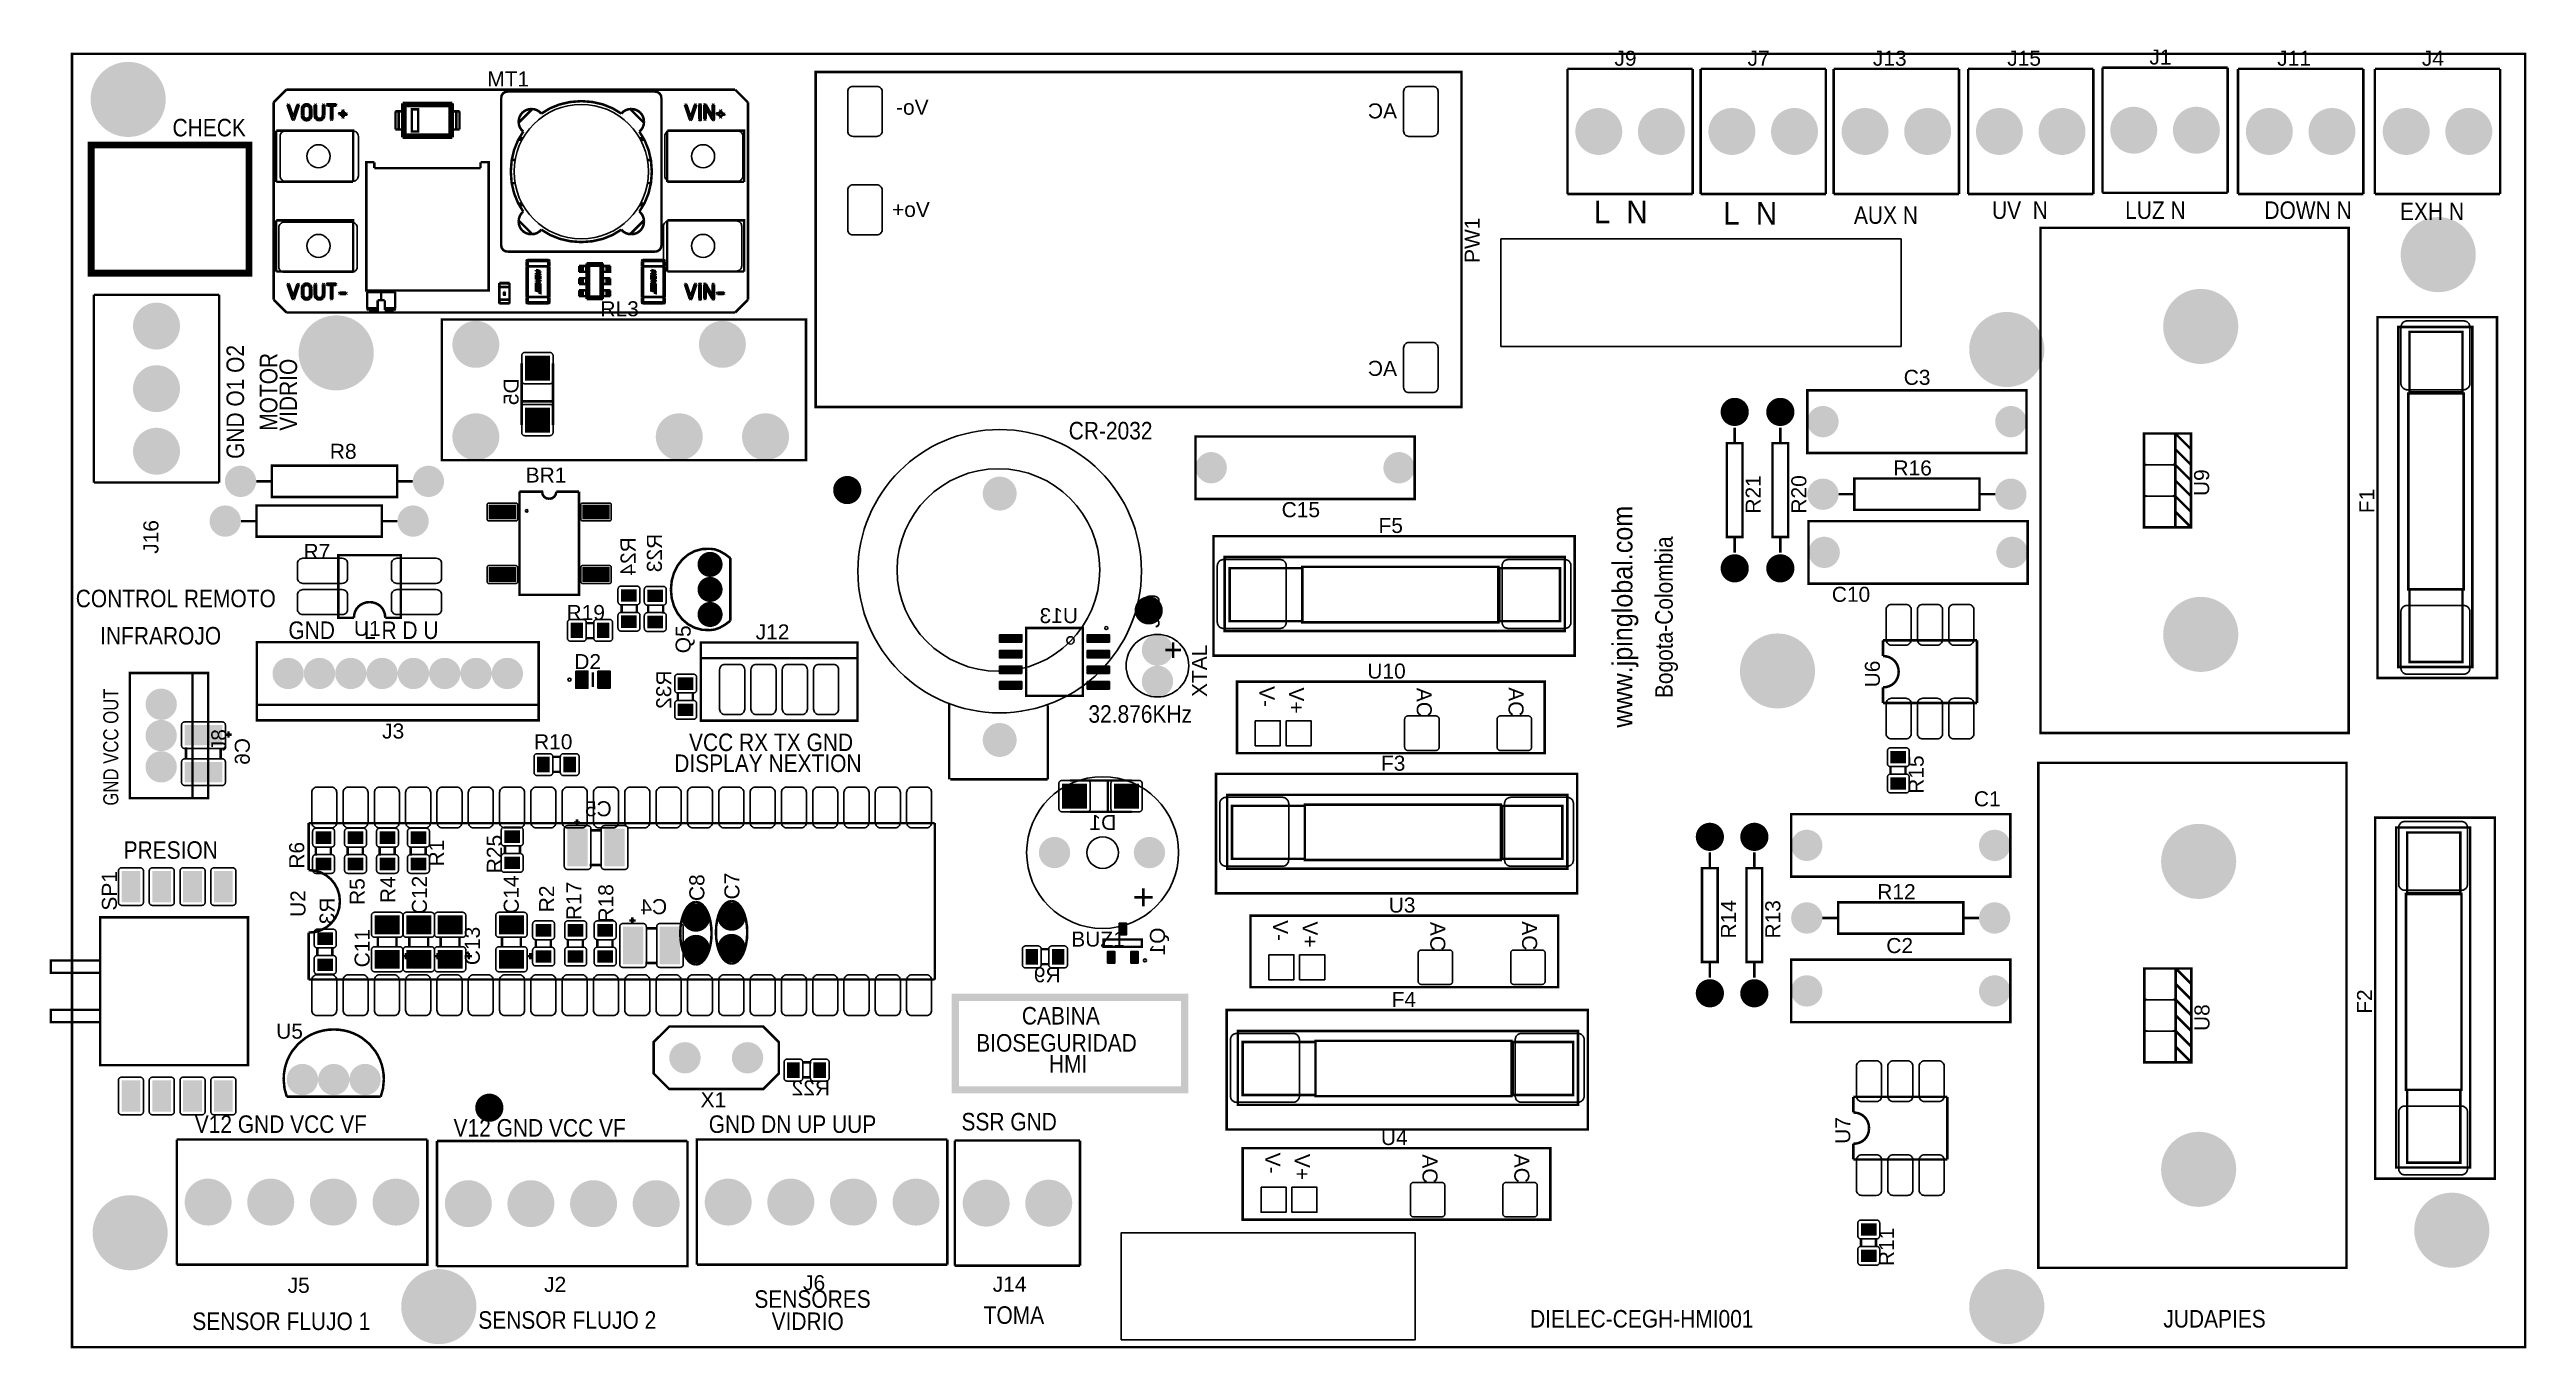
# Model space of a CAD drawing. Header units: inches. Extents: x -3.96 to 3.96, y -2.08 to 2.07.
import ezdxf

# ---------------------------------------------------------------- set-up
doc = ezdxf.new("R2010")
doc.units = ezdxf.units.IN
doc.layers.get('0').update_dxf_attribs({"linetype": 'CONTINUOUS'})

msp = doc.modelspace()

# ---------------------------------------------------------------- texts
for s, height, width, p in [('J9', 0.048, 1.041667, (1.042555, 2.020945)), ('J9', 0.048, 1.041667, (1.042555, 2.020945)), ('J9', 0.048, 1.041667, (1.042555, 2.020945)), ('J7', 0.048, 1.041667, (1.467752, 2.020945)), ('J7', 0.048, 1.041667, (1.467752, 2.020945)), ('J7', 0.048, 1.041667, (1.467752, 2.020945)), ('J13', 0.048, 1.041667, (1.867949, 2.020945)), ('J13', 0.048, 1.041667, (1.867949, 2.020945)), ('J13', 0.048, 1.041667, (1.867949, 2.020945)), ('J15', 0.048, 1.041667, (2.297083, 2.020945)), ('J15', 0.048, 1.041667, (2.297083, 2.020945)), ('J15', 0.048, 1.041667, (2.297083, 2.020945)), ('J1', 0.048, 1.041667, (2.751217, 2.024882)), ('J1', 0.048, 1.041667, (2.751217, 2.024882)), ('J1', 0.048, 1.041667, (2.751217, 2.024882)), ('J11', 0.048, 1.041667, (3.159287, 2.020945)), ('J11', 0.048, 1.041667, (3.159287, 2.020945)), ('J11', 0.048, 1.041667, (3.159287, 2.020945)), ('J4', 0.048, 1.041667, (3.621295, 2.020945)), ('J4', 0.048, 1.041667, (3.621295, 2.020945)), ('J4', 0.048, 1.041667, (3.621295, 2.020945)), ('MT1', 0.048, 1.041667, (-2.557248, 1.954646)), ('MT1', 0.048, 1.041667, (-2.557248, 1.954646)), ('MT1', 0.048, 1.041667, (-2.557248, 1.954646)), ('CHECK', 0.056, 0.892857, (-3.562563, 1.795189)), ('CHECK', 0.056, 0.892857, (-3.562563, 1.795189)), ('CHECK', 0.056, 0.892857, (-3.562563, 1.795189)), ('L  N', 0.072, 0.972222, (0.976807, 1.517346)), ('L  N', 0.072, 0.972222, (0.976807, 1.517346)), ('L  N', 0.072, 0.972222, (0.976807, 1.517346)), ('L  N', 0.072, 0.972222, (1.390193, 1.513409)), ('L  N', 0.072, 0.972222, (1.390193, 1.513409)), ('L  N', 0.072, 0.972222, (1.390193, 1.513409)), ('UV  N', 0.056, 0.892857, (2.248461, 1.531409)), ('UV  N', 0.056, 0.892857, (2.248461, 1.531409)), ('UV  N', 0.056, 0.892857, (2.248461, 1.531409)), ('LUZ N', 0.056, 0.892857, (2.673657, 1.531409)), ('LUZ N', 0.056, 0.892857, (2.673657, 1.531409)), ('LUZ N', 0.056, 0.892857, (2.673657, 1.531409)), ('DOWN N', 0.056, 0.892857, (3.118539, 1.531409)), ('DOWN N', 0.056, 0.892857, (3.118539, 1.531409)), ('DOWN N', 0.056, 0.892857, (3.118539, 1.531409)), ('EXH N', 0.056, 0.892857, (3.55161, 1.527472)), ('EXH N', 0.056, 0.892857, (3.55161, 1.527472)), ('EXH N', 0.056, 0.892857, (3.55161, 1.527472)), ('AUX N', 0.056, 0.892857, (1.807516, 1.515661)), ('AUX N', 0.056, 0.892857, (1.807516, 1.515661)), ('AUX N', 0.056, 0.892857, (1.807516, 1.515661)), ('RL3', 0.048, 1.041667, (-2.195984, 1.220181)), ('RL3', 0.048, 1.041667, (-2.195984, 1.220181)), ('RL3', 0.048, 1.041667, (-2.195984, 1.220181)), ('C3', 0.048, 1.041667, (1.966508, 1.001091)), ('C3', 0.048, 1.041667, (1.966508, 1.001091)), ('C3', 0.048, 1.041667, (1.966508, 1.001091)), ('CR-2032', 0.056, 0.892857, (-0.700358, 0.826685)), ('CR-2032', 0.056, 0.892857, (-0.700358, 0.826685)), ('CR-2032', 0.056, 0.892857, (-0.700358, 0.826685)), ('R8', 0.048, 1.041667, (-3.060327, 0.76463)), ('R8', 0.048, 1.041667, (-3.060327, 0.76463)), ('R8', 0.048, 1.041667, (-3.060327, 0.76463)), ('BR1', 0.048, 1.041667, (-2.434634, 0.688866)), ('BR1', 0.048, 1.041667, (-2.434634, 0.688866)), ('BR1', 0.048, 1.041667, (-2.434634, 0.688866)), ('R16', 0.048, 1.041667, (1.933634, 0.711516)), ('R16', 0.048, 1.041667, (1.933634, 0.711516)), ('R16', 0.048, 1.041667, (1.933634, 0.711516)), ('C15', 0.048, 1.041667, (-0.02024, 0.578142)), ('C15', 0.048, 1.041667, (-0.02024, 0.578142)), ('C15', 0.048, 1.041667, (-0.02024, 0.578142)), ('F5', 0.048, 1.041667, (0.289012, 0.527638)), ('F5', 0.048, 1.041667, (0.289012, 0.527638)), ('F5', 0.048, 1.041667, (0.289012, 0.527638)), ('R7', 0.048, 1.041667, (-3.144327, 0.44463)), ('R7', 0.048, 1.041667, (-3.144327, 0.44463)), ('R7', 0.048, 1.041667, (-3.144327, 0.44463)), ('CONTROL REMOTO', 0.056, 0.892857, (-3.871728, 0.290252)), ('CONTROL REMOTO', 0.056, 0.892857, (-3.871728, 0.290252)), ('CONTROL REMOTO', 0.056, 0.892857, (-3.871728, 0.290252)), ('C10', 0.048, 1.041667, (1.736783, 0.307587)), ('C10', 0.048, 1.041667, (1.736783, 0.307587)), ('C10', 0.048, 1.041667, (1.736783, 0.307587)), ('GND     L R D U', 0.056, 0.892857, (-3.192484, 0.18889)), ('GND     L R D U', 0.056, 0.892857, (-3.192484, 0.18889)), ('GND     L R D U', 0.056, 0.892857, (-3.192484, 0.18889)), ('U1', 0.048, 1.041667, (-2.983327, 0.19863)), ('U1', 0.048, 1.041667, (-2.983327, 0.19863)), ('U1', 0.048, 1.041667, (-2.983327, 0.19863)), ('R19', 0.048, 1.041667, (-2.304224, 0.249457)), ('R19', 0.048, 1.041667, (-2.304224, 0.249457)), ('R19', 0.048, 1.041667, (-2.304224, 0.249457)), ('INFRAROJO', 0.056, 0.892857, (-3.793728, 0.171252)), ('INFRAROJO', 0.056, 0.892857, (-3.793728, 0.171252)), ('INFRAROJO', 0.056, 0.892857, (-3.793728, 0.171252)), ('J12', 0.048, 1.041667, (-1.700161, 0.18748)), ('J12', 0.048, 1.041667, (-1.700161, 0.18748)), ('J12', 0.048, 1.041667, (-1.700161, 0.18748)), ('D2', 0.048, 1.041667, (-2.279394, 0.092535)), ('D2', 0.048, 1.041667, (-2.279394, 0.092535)), ('D2', 0.048, 1.041667, (-2.279394, 0.092535)), ('U10', 0.048, 1.041667, (0.253327, 0.062457)), ('U10', 0.048, 1.041667, (0.253327, 0.062457)), ('U10', 0.048, 1.041667, (0.253327, 0.062457)), ('32.876KHz', 0.056, 0.892857, (-0.637366, -0.078827)), ('32.876KHz', 0.056, 0.892857, (-0.637366, -0.078827)), ('32.876KHz', 0.056, 0.892857, (-0.637366, -0.078827)), ('J3', 0.048, 1.041667, (-2.893287, -0.129417)), ('J3', 0.048, 1.041667, (-2.893287, -0.129417)), ('J3', 0.048, 1.041667, (-2.893287, -0.129417)), ('R10', 0.048, 1.041667, (-2.408083, -0.163724)), ('R10', 0.048, 1.041667, (-2.408083, -0.163724)), ('R10', 0.048, 1.041667, (-2.408083, -0.163724)), ('VCC RX TX GND', 0.056, 0.892857, (-1.912957, -0.169378)), ('VCC RX TX GND', 0.056, 0.892857, (-1.912957, -0.169378)), ('VCC RX TX GND', 0.056, 0.892857, (-1.912957, -0.169378)), ('DISPLAY NEXTION', 0.056, 0.892857, (-1.960201, -0.236307)), ('DISPLAY NEXTION', 0.056, 0.892857, (-1.960201, -0.236307)), ('DISPLAY NEXTION', 0.056, 0.892857, (-1.960201, -0.236307)), ('F3', 0.048, 1.041667, (0.296886, -0.232205)), ('F3', 0.048, 1.041667, (0.296886, -0.232205)), ('F3', 0.048, 1.041667, (0.296886, -0.232205)), ('C1', 0.048, 1.041667, (2.190559, -0.345957)), ('C1', 0.048, 1.041667, (2.190559, -0.345957)), ('C1', 0.048, 1.041667, (2.190559, -0.345957)), ('PRESION', 0.056, 0.892857, (-3.718776, -0.513787)), ('PRESION', 0.056, 0.892857, (-3.718776, -0.513787)), ('PRESION', 0.056, 0.892857, (-3.718776, -0.513787)), ('R12', 0.048, 1.041667, (1.881906, -0.642815)), ('R12', 0.048, 1.041667, (1.881906, -0.642815)), ('R12', 0.048, 1.041667, (1.881906, -0.642815)), ('U3', 0.048, 1.041667, (0.321634, -0.685575)), ('U3', 0.048, 1.041667, (0.321634, -0.685575)), ('U3', 0.048, 1.041667, (0.321634, -0.685575)), ('BUZ1', 0.048, 1.041667, (-0.69213, -0.794369)), ('BUZ1', 0.048, 1.041667, (-0.69213, -0.794369)), ('BUZ1', 0.048, 1.041667, (-0.69213, -0.794369)), ('C2', 0.048, 1.041667, (1.910906, -0.814988)), ('C2', 0.048, 1.041667, (1.910906, -0.814988)), ('C2', 0.048, 1.041667, (1.910906, -0.814988)), ('F4', 0.048, 1.041667, (0.331059, -0.986992)), ('F4', 0.048, 1.041667, (0.331059, -0.986992)), ('F4', 0.048, 1.041667, (0.331059, -0.986992)), ('CABINA', 0.056, 0.892857, (-0.849965, -1.043394)), ('CABINA', 0.056, 0.892857, (-0.849965, -1.043394)), ('CABINA', 0.056, 0.892857, (-0.849965, -1.043394)), ('U5', 0.048, 1.041667, (-3.231563, -1.088606)), ('U5', 0.048, 1.041667, (-3.231563, -1.088606)), ('U5', 0.048, 1.041667, (-3.231563, -1.088606)), ('BIOSEGURIDAD', 0.056, 0.892857, (-0.995634, -1.130008)), ('BIOSEGURIDAD', 0.056, 0.892857, (-0.995634, -1.130008)), ('BIOSEGURIDAD', 0.056, 0.892857, (-0.995634, -1.130008)), ('HMI', 0.056, 0.892857, (-0.76335, -1.196937)), ('HMI', 0.056, 0.892857, (-0.76335, -1.196937)), ('HMI', 0.056, 0.892857, (-0.76335, -1.196937)), ('X1', 0.048, 1.041667, (-1.876083, -1.307724)), ('X1', 0.048, 1.041667, (-1.876083, -1.307724)), ('X1', 0.048, 1.041667, (-1.876083, -1.307724)), ('V12 GND VCC VF', 0.056, 0.892857, (-3.491697, -1.38985)), ('V12 GND VCC VF', 0.056, 0.892857, (-3.491697, -1.38985)), ('V12 GND VCC VF', 0.056, 0.892857, (-3.491697, -1.38985)), ('V12 GND VCC VF', 0.056, 0.892857, (-2.664925, -1.401661)), ('V12 GND VCC VF', 0.056, 0.892857, (-2.664925, -1.401661)), ('V12 GND VCC VF', 0.056, 0.892857, (-2.664925, -1.401661)), ('GND DN UP UUP', 0.056, 0.892857, (-1.849965, -1.38985)), ('GND DN UP UUP', 0.056, 0.892857, (-1.849965, -1.38985)), ('GND DN UP UUP', 0.056, 0.892857, (-1.849965, -1.38985)), ('SSR GND', 0.056, 0.892857, (-1.042878, -1.381976)), ('SSR GND', 0.056, 0.892857, (-1.042878, -1.381976)), ('SSR GND', 0.056, 0.892857, (-1.042878, -1.381976)), ('U4', 0.048, 1.041667, (0.296752, -1.428551)), ('U4', 0.048, 1.041667, (0.296752, -1.428551)), ('U4', 0.048, 1.041667, (0.296752, -1.428551)), ('J5', 0.048, 1.041667, (-3.195028, -1.900906)), ('J5', 0.048, 1.041667, (-3.195028, -1.900906)), ('J5', 0.048, 1.041667, (-3.195028, -1.900906)), ('J2', 0.048, 1.041667, (-2.375839, -1.898031)), ('J2', 0.048, 1.041667, (-2.375839, -1.898031)), ('J2', 0.048, 1.041667, (-2.375839, -1.898031)), ('SENSORES', 0.056, 0.892857, (-1.704295, -1.948906)), ('SENSORES', 0.056, 0.892857, (-1.704295, -1.948906)), ('SENSORES', 0.056, 0.892857, (-1.704295, -1.948906)), ('J6', 0.048, 1.041667, (-1.548835, -1.892648)), ('J6', 0.048, 1.041667, (-1.548835, -1.892648)), ('J6', 0.048, 1.041667, (-1.548835, -1.892648)), ('J14', 0.048, 1.041667, (-0.943075, -1.897452)), ('J14', 0.048, 1.041667, (-0.943075, -1.897452)), ('J14', 0.048, 1.041667, (-0.943075, -1.897452)), ('SENSOR FLUJO 1', 0.056, 0.892857, (-3.499571, -2.019772)), ('SENSOR FLUJO 1', 0.056, 0.892857, (-3.499571, -2.019772)), ('SENSOR FLUJO 1', 0.056, 0.892857, (-3.499571, -2.019772)), ('SENSOR FLUJO 2', 0.056, 0.892857, (-2.586185, -2.015835)), ('SENSOR FLUJO 2', 0.056, 0.892857, (-2.586185, -2.015835)), ('SENSOR FLUJO 2', 0.056, 0.892857, (-2.586185, -2.015835)), ('VIDRIO', 0.056, 0.892857, (-1.649177, -2.019772)), ('VIDRIO', 0.056, 0.892857, (-1.649177, -2.019772)), ('VIDRIO', 0.056, 0.892857, (-1.649177, -2.019772)), ('TOMA', 0.056, 0.892857, (-0.972012, -2.000087)), ('TOMA', 0.056, 0.892857, (-0.972012, -2.000087)), ('TOMA', 0.056, 0.892857, (-0.972012, -2.000087)), ('DIELEC-CEGH-HMI001', 0.056, 0.892857, (0.773248, -2.011898)), ('DIELEC-CEGH-HMI001', 0.056, 0.892857, (0.773248, -2.011898)), ('DIELEC-CEGH-HMI001', 0.056, 0.892857, (0.773248, -2.011898)), ('JUDAPIES', 0.056, 0.892857, (2.795705, -2.011898)), ('JUDAPIES', 0.056, 0.892857, (2.795705, -2.011898)), ('JUDAPIES', 0.056, 0.892857, (2.795705, -2.011898))]:
    msp.add_text(s, height=height, dxfattribs=dict(width=width)).set_placement(p)
at = {"text_generation_flag": 2, "width": 1.041667}
for s, p in [('Vo-', (-1.147783, 1.864465)), ('Vo-', (-1.147783, 1.864465)), ('Vo-', (-1.147783, 1.864465)), ('AC', (0.34828, 1.852654)), ('AC', (0.34828, 1.852654)), ('AC', (0.34828, 1.852654)), ('Vo+', (-1.143846, 1.537693)), ('Vo+', (-1.143846, 1.537693)), ('Vo+', (-1.143846, 1.537693)), ('AC', (0.34828, 1.029819)), ('AC', (0.34828, 1.029819)), ('AC', (0.34828, 1.029819)), ('U13', (-0.670634, 0.239583)), ('U13', (-0.670634, 0.239583)), ('U13', (-0.670634, 0.239583)), ('C5', (-2.159839, -0.377819)), ('C5', (-2.159839, -0.377819)), ('C5', (-2.159839, -0.377819)), ('D1', (-0.548587, -0.421402)), ('D1', (-0.548587, -0.421402)), ('D1', (-0.548587, -0.421402)), ('C4', (-1.982839, -0.690819)), ('C4', (-1.982839, -0.690819)), ('C4', (-1.982839, -0.690819)), ('R9', (-0.726217, -0.908331)), ('R9', (-0.726217, -0.908331)), ('R9', (-0.726217, -0.908331)), ('R22', (-1.462634, -1.270055)), ('R22', (-1.462634, -1.270055)), ('R22', (-1.462634, -1.270055))]:
    msp.add_text(s, height=0.048, dxfattribs=at).set_placement(p)
for s, height, rotation, width, p in [('PW1', 0.048, 90, 1.041667, (0.612287, 1.390717)), ('PW1', 0.048, 90, 1.041667, (0.612287, 1.390717)), ('PW1', 0.048, 90, 1.041667, (0.612287, 1.390717)), ('GND O1 O2', 0.056, 90, 0.892857, (-3.334209, 0.764441)), ('GND O1 O2', 0.056, 90, 0.892857, (-3.334209, 0.764441)), ('GND O1 O2', 0.056, 90, 0.892857, (-3.334209, 0.764441)), ('MOTOR', 0.056, 90, 0.892857, (-3.227909, 0.854252)), ('MOTOR', 0.056, 90, 0.892857, (-3.227909, 0.854252)), ('MOTOR', 0.056, 90, 0.892857, (-3.227909, 0.854252)), ('VIDRIO', 0.056, 90, 0.892857, (-3.164917, 0.854252)), ('VIDRIO', 0.056, 90, 0.892857, (-3.164917, 0.854252)), ('VIDRIO', 0.056, 90, 0.892857, (-3.164917, 0.854252)), ('U9', 0.048, 90, 1.041667, (2.941776, 0.645654)), ('U9', 0.048, 90, 1.041667, (2.941776, 0.645654)), ('U9', 0.048, 90, 1.041667, (2.941776, 0.645654)), ('R21', 0.048, 90, 1.041667, (1.509744, 0.589567)), ('R21', 0.048, 90, 1.041667, (1.509744, 0.589567)), ('R21', 0.048, 90, 1.041667, (1.509744, 0.589567)), ('R20', 0.048, 90, 1.041667, (1.655413, 0.589567)), ('R20', 0.048, 90, 1.041667, (1.655413, 0.589567)), ('R20', 0.048, 90, 1.041667, (1.655413, 0.589567)), ('F1', 0.048, 90, 1.041667, (3.469484, 0.590803)), ('F1', 0.048, 90, 1.041667, (3.469484, 0.590803)), ('F1', 0.048, 90, 1.041667, (3.469484, 0.590803)), ('J16', 0.048, 90, 1.041667, (-3.607713, 0.461142)), ('J16', 0.048, 90, 1.041667, (-3.607713, 0.461142)), ('J16', 0.048, 90, 1.041667, (-3.607713, 0.461142)), ('www.jpinglobal.com', 0.064, 90, 0.9375, (1.099988, -0.094567)), ('www.jpinglobal.com', 0.064, 90, 0.9375, (1.099988, -0.094567)), ('www.jpinglobal.com', 0.064, 90, 0.9375, (1.099988, -0.094567)), ('Bogota-Colombia', 0.056, 90, 0.892857, (1.228783, -0.000079)), ('Bogota-Colombia', 0.056, 90, 0.892857, (1.228783, -0.000079)), ('Bogota-Colombia', 0.056, 90, 0.892857, (1.228783, -0.000079)), ('J19', 0.048, 90, 1.041667, (-0.410075, 0.224134)), ('J19', 0.048, 90, 1.041667, (-0.410075, 0.224134)), ('J19', 0.048, 90, 1.041667, (-0.410075, 0.224134)), ('Q5', 0.048, 90, 1.041667, (-1.907839, 0.143181)), ('Q5', 0.048, 90, 1.041667, (-1.907839, 0.143181)), ('Q5', 0.048, 90, 1.041667, (-1.907839, 0.143181)), ('XTAL', 0.048, 90, 1.041667, (-0.258894, 0.003465)), ('XTAL', 0.048, 90, 1.041667, (-0.258894, 0.003465)), ('XTAL', 0.048, 90, 1.041667, (-0.258894, 0.003465)), ('U6', 0.048, 90, 1.041667, (1.890366, 0.034252)), ('U6', 0.048, 90, 1.041667, (1.890366, 0.034252)), ('U6', 0.048, 90, 1.041667, (1.890366, 0.034252)), ('GND VCC OUT', 0.048, 90, 0.833333, (-3.735728, -0.343748)), ('GND VCC OUT', 0.048, 90, 0.833333, (-3.735728, -0.343748)), ('GND VCC OUT', 0.048, 90, 0.833333, (-3.735728, -0.343748)), ('V-', 0.048, -90, 1.041667, (-0.091091, 0.038126)), ('V-', 0.048, -90, 1.041667, (-0.091091, 0.038126)), ('V-', 0.048, -90, 1.041667, (-0.091091, 0.038126)), ('V+', 0.048, -90, 1.041667, (0.003398, 0.034189)), ('V+', 0.048, -90, 1.041667, (0.003398, 0.034189)), ('V+', 0.048, -90, 1.041667, (0.003398, 0.034189)), ('AC', 0.048, -90, 1.041667, (0.411098, 0.032693)), ('AC', 0.048, -90, 1.041667, (0.411098, 0.032693)), ('AC', 0.048, -90, 1.041667, (0.411098, 0.032693)), ('AC', 0.048, -90, 1.041667, (0.704374, 0.034567)), ('AC', 0.048, -90, 1.041667, (0.704374, 0.034567)), ('AC', 0.048, -90, 1.041667, (0.704374, 0.034567)), ('J8', 0.048, 90, 1.041667, (-3.390839, -0.169819)), ('J8', 0.048, 90, 1.041667, (-3.390839, -0.169819)), ('J8', 0.048, 90, 1.041667, (-3.390839, -0.169819)), ('R15', 0.048, 90, 1.041667, (2.030248, -0.306055)), ('R15', 0.048, 90, 1.041667, (2.030248, -0.306055)), ('R15', 0.048, 90, 1.041667, (2.030248, -0.306055)), ('R6', 0.048, 90, 1.041667, (-3.142083, -0.545224)), ('R6', 0.048, 90, 1.041667, (-3.142083, -0.545224)), ('R6', 0.048, 90, 1.041667, (-3.142083, -0.545224)), ('R1', 0.048, 90, 1.041667, (-2.696083, -0.538224)), ('R1', 0.048, 90, 1.041667, (-2.696083, -0.538224)), ('R1', 0.048, 90, 1.041667, (-2.696083, -0.538224)), ('R25', 0.048, 90, 1.041667, (-2.510839, -0.559819)), ('R25', 0.048, 90, 1.041667, (-2.510839, -0.559819)), ('R25', 0.048, 90, 1.041667, (-2.510839, -0.559819)), ('SP1', 0.048, 90, 1.041667, (-3.740437, -0.67926)), ('SP1', 0.048, 90, 1.041667, (-3.740437, -0.67926)), ('SP1', 0.048, 90, 1.041667, (-3.740437, -0.67926)), ('U2', 0.048, 90, 1.041667, (-3.138083, -0.699724)), ('U2', 0.048, 90, 1.041667, (-3.138083, -0.699724)), ('U2', 0.048, 90, 1.041667, (-3.138083, -0.699724)), ('R5', 0.048, 90, 1.041667, (-2.949083, -0.661224)), ('R5', 0.048, 90, 1.041667, (-2.949083, -0.661224)), ('R5', 0.048, 90, 1.041667, (-2.949083, -0.661224)), ('R4', 0.048, 90, 1.041667, (-2.851083, -0.655224)), ('R4', 0.048, 90, 1.041667, (-2.851083, -0.655224)), ('R4', 0.048, 90, 1.041667, (-2.851083, -0.655224)), ('C12', 0.048, 90, 1.041667, (-2.750083, -0.690724)), ('C12', 0.048, 90, 1.041667, (-2.750083, -0.690724)), ('C12', 0.048, 90, 1.041667, (-2.750083, -0.690724)), ('C14', 0.048, 90, 1.041667, (-2.456949, -0.68937)), ('C14', 0.048, 90, 1.041667, (-2.456949, -0.68937)), ('C14', 0.048, 90, 1.041667, (-2.456949, -0.68937)), ('R2', 0.048, 90, 1.041667, (-2.343768, -0.684598)), ('R2', 0.048, 90, 1.041667, (-2.343768, -0.684598)), ('R2', 0.048, 90, 1.041667, (-2.343768, -0.684598)), ('R17', 0.048, 90, 1.041667, (-2.257154, -0.709598)), ('R17', 0.048, 90, 1.041667, (-2.257154, -0.709598)), ('R17', 0.048, 90, 1.041667, (-2.257154, -0.709598)), ('R18', 0.048, 90, 1.041667, (-2.154791, -0.717472)), ('R18', 0.048, 90, 1.041667, (-2.154791, -0.717472)), ('R18', 0.048, 90, 1.041667, (-2.154791, -0.717472)), ('C8', 0.048, 90, 1.041667, (-1.864083, -0.648724)), ('C8', 0.048, 90, 1.041667, (-1.864083, -0.648724)), ('C8', 0.048, 90, 1.041667, (-1.864083, -0.648724)), ('C7', 0.048, 90, 1.041667, (-1.752083, -0.643724)), ('C7', 0.048, 90, 1.041667, (-1.752083, -0.643724)), ('C7', 0.048, 90, 1.041667, (-1.752083, -0.643724)), ('+', 0.08, 180, 1.125, (-0.426776, -0.598291)), ('+', 0.08, 180, 1.125, (-0.426776, -0.598291)), ('+', 0.08, 180, 1.125, (-0.426776, -0.598291)), ('V-', 0.048, -90, 1.041667, (-0.047783, -0.709906)), ('V-', 0.048, -90, 1.041667, (-0.047783, -0.709906)), ('V-', 0.048, -90, 1.041667, (-0.047783, -0.709906)), ('R14', 0.048, 90, 1.041667, (1.430406, -0.768587)), ('R14', 0.048, 90, 1.041667, (1.430406, -0.768587)), ('R14', 0.048, 90, 1.041667, (1.430406, -0.768587)), ('R13', 0.048, 90, 1.041667, (1.572406, -0.768587)), ('R13', 0.048, 90, 1.041667, (1.572406, -0.768587)), ('R13', 0.048, 90, 1.041667, (1.572406, -0.768587)), ('C11', 0.048, 90, 1.041667, (-2.933083, -0.860724)), ('C11', 0.048, 90, 1.041667, (-2.933083, -0.860724)), ('C11', 0.048, 90, 1.041667, (-2.933083, -0.860724)), ('C13', 0.048, 90, 1.041667, (-2.581083, -0.853724)), ('C13', 0.048, 90, 1.041667, (-2.581083, -0.853724)), ('C13', 0.048, 90, 1.041667, (-2.581083, -0.853724)), ('V+', 0.048, -90, 1.041667, (0.046705, -0.713843)), ('V+', 0.048, -90, 1.041667, (0.046705, -0.713843)), ('V+', 0.048, -90, 1.041667, (0.046705, -0.713843)), ('AC', 0.048, -90, 1.041667, (0.454406, -0.715339)), ('AC', 0.048, -90, 1.041667, (0.454406, -0.715339)), ('AC', 0.048, -90, 1.041667, (0.454406, -0.715339)), ('AC', 0.048, -90, 1.041667, (0.747681, -0.713465)), ('AC', 0.048, -90, 1.041667, (0.747681, -0.713465)), ('AC', 0.048, -90, 1.041667, (0.747681, -0.713465)), ('F2', 0.048, 90, 1.041667, (3.462319, -1.00911)), ('F2', 0.048, 90, 1.041667, (3.462319, -1.00911)), ('F2', 0.048, 90, 1.041667, (3.462319, -1.00911)), ('U8', 0.048, 90, 1.041667, (2.943035, -1.064126)), ('U8', 0.048, 90, 1.041667, (2.943035, -1.064126)), ('U8', 0.048, 90, 1.041667, (2.943035, -1.064126)), ('U7', 0.048, 90, 1.041667, (1.795783, -1.424598)), ('U7', 0.048, 90, 1.041667, (1.795783, -1.424598)), ('U7', 0.048, 90, 1.041667, (1.795783, -1.424598)), ('V-', 0.048, -90, 1.041667, (-0.072665, -1.452882)), ('V-', 0.048, -90, 1.041667, (-0.072665, -1.452882)), ('V-', 0.048, -90, 1.041667, (-0.072665, -1.452882)), ('V+', 0.048, -90, 1.041667, (0.021823, -1.456819)), ('V+', 0.048, -90, 1.041667, (0.021823, -1.456819)), ('V+', 0.048, -90, 1.041667, (0.021823, -1.456819)), ('AC', 0.048, -90, 1.041667, (0.429524, -1.458315)), ('AC', 0.048, -90, 1.041667, (0.429524, -1.458315)), ('AC', 0.048, -90, 1.041667, (0.429524, -1.458315)), ('AC', 0.048, -90, 1.041667, (0.722799, -1.456441)), ('AC', 0.048, -90, 1.041667, (0.722799, -1.456441)), ('AC', 0.048, -90, 1.041667, (0.722799, -1.456441)), ('R11', 0.048, 90, 1.041667, (1.935799, -1.81548)), ('R11', 0.048, 90, 1.041667, (1.935799, -1.81548)), ('R11', 0.048, 90, 1.041667, (1.935799, -1.81548))]:
    msp.add_text(s, height=height, rotation=rotation, dxfattribs=dict(width=width)).set_placement(p)
for s, p in [('D5', (-2.457406, 1.021614)), ('D5', (-2.457406, 1.021614)), ('D5', (-2.457406, 1.021614)), ('R24', (-2.083886, 0.513953)), ('R24', (-2.083886, 0.513953)), ('R24', (-2.083886, 0.513953)), ('R23', (-1.999776, 0.524953)), ('R23', (-1.999776, 0.524953)), ('R23', (-1.999776, 0.524953)), ('R32', (-1.969839, 0.088181)), ('R32', (-1.969839, 0.088181)), ('R32', (-1.969839, 0.088181)), ('C6', (-3.315839, -0.127819)), ('C6', (-3.315839, -0.127819)), ('C6', (-3.315839, -0.127819)), ('R3', (-3.045083, -0.637724)), ('R3', (-3.045083, -0.637724)), ('R3', (-3.045083, -0.637724)), ('Q1', (-0.392902, -0.733528)), ('Q1', (-0.392902, -0.733528)), ('Q1', (-0.392902, -0.733528))]:
    msp.add_text(s, height=0.048, rotation=90, dxfattribs=at).set_placement(p)

# ---------------------------------------------------------------- blocks, each defined once
blk = doc.blocks.new('RPAD')
blk.add_trace([(-0.5, -0.5), (-0.5, 0.5), (0.5, -0.5), (0.5, 0.5)])
blk = doc.blocks.new('EPAD')
at = {"const_width": 0.5}
blk.add_lwpolyline([(-0.25, 0, 1), (0.25, 0, 1)], format="xyb", close=True, dxfattribs=at)

# ---------------------------------------------------------------- linework, layer by layer
for points, const_width in [([(-3.883547, -2.074882), (3.951437, -2.074882), (3.951437, 2.058976), (-3.883547, 2.058976), (-3.883547, -2.074882)], 0.008), ([(-3.883547, -2.074882), (3.951437, -2.074882), (3.951437, 2.058976), (-3.883547, 2.058976), (-3.883547, -2.074882)], 0.008), ([(-3.883547, -2.074882), (3.951437, -2.074882), (3.951437, 2.058976), (-3.883547, 2.058976), (-3.883547, -2.074882)], 0.008), ([(-1.508705, 0.930283), (0.554287, 0.930283), (0.554287, 2.00115), (-1.508705, 2.00115), (-1.508705, 0.930283)], 0.008), ([(-1.508705, 0.930283), (0.554287, 0.930283), (0.554287, 2.00115), (-1.508705, 2.00115), (-1.508705, 0.930283)], 0.008), ([(-1.508705, 0.930283), (0.554287, 0.930283), (0.554287, 2.00115), (-1.508705, 2.00115), (-1.508705, 0.930283)], 0.008), ([(0.892555, 2.010945), (0.892555, 1.610945)], 0.008), ([(0.892555, 2.010945), (1.292555, 2.010945)], 0.008), ([(0.892555, 2.010945), (0.892555, 1.610945)], 0.008), ([(0.892555, 2.010945), (1.292555, 2.010945)], 0.008), ([(0.892555, 2.010945), (0.892555, 1.610945)], 0.008), ([(0.892555, 2.010945), (1.292555, 2.010945)], 0.008), ([(1.292555, 2.010945), (1.292555, 1.610945)], 0.008), ([(1.292555, 2.010945), (1.292555, 1.610945)], 0.008), ([(1.292555, 2.010945), (1.292555, 1.610945)], 0.008), ([(1.317752, 2.010945), (1.317752, 1.610945)], 0.008), ([(1.317752, 2.010945), (1.717752, 2.010945)], 0.008), ([(1.317752, 2.010945), (1.317752, 1.610945)], 0.008), ([(1.317752, 2.010945), (1.717752, 2.010945)], 0.008), ([(1.317752, 2.010945), (1.317752, 1.610945)], 0.008), ([(1.317752, 2.010945), (1.717752, 2.010945)], 0.008), ([(1.717752, 2.010945), (1.717752, 1.610945)], 0.008), ([(1.717752, 2.010945), (1.717752, 1.610945)], 0.008), ([(1.717752, 2.010945), (1.717752, 1.610945)], 0.008), ([(1.742949, 2.010945), (1.742949, 1.610945)], 0.008), ([(1.742949, 2.010945), (2.142949, 2.010945)], 0.008), ([(1.742949, 2.010945), (1.742949, 1.610945)], 0.008), ([(1.742949, 2.010945), (2.142949, 2.010945)], 0.008), ([(1.742949, 2.010945), (1.742949, 1.610945)], 0.008), ([(1.742949, 2.010945), (2.142949, 2.010945)], 0.008), ([(2.142949, 2.010945), (2.142949, 1.610945)], 0.008), ([(2.142949, 2.010945), (2.142949, 1.610945)], 0.008), ([(2.142949, 2.010945), (2.142949, 1.610945)], 0.008), ([(2.172083, 2.010945), (2.172083, 1.610945)], 0.008), ([(2.172083, 2.010945), (2.572083, 2.010945)], 0.008), ([(2.172083, 2.010945), (2.172083, 1.610945)], 0.008), ([(2.172083, 2.010945), (2.572083, 2.010945)], 0.008), ([(2.172083, 2.010945), (2.172083, 1.610945)], 0.008), ([(2.172083, 2.010945), (2.572083, 2.010945)], 0.008), ([(2.572083, 2.010945), (2.572083, 1.610945)], 0.008), ([(2.572083, 2.010945), (2.572083, 1.610945)], 0.008), ([(2.572083, 2.010945), (2.572083, 1.610945)], 0.008), ([(2.601217, 2.014882), (2.601217, 1.614882)], 0.008), ([(2.601217, 2.014882), (3.001217, 2.014882)], 0.008), ([(2.601217, 2.014882), (2.601217, 1.614882)], 0.008), ([(2.601217, 2.014882), (3.001217, 2.014882)], 0.008), ([(2.601217, 2.014882), (2.601217, 1.614882)], 0.008), ([(2.601217, 2.014882), (3.001217, 2.014882)], 0.008), ([(3.001217, 2.014882), (3.001217, 1.614882)], 0.008), ([(3.001217, 2.014882), (3.001217, 1.614882)], 0.008), ([(3.001217, 2.014882), (3.001217, 1.614882)], 0.008), ([(3.034287, 2.010945), (3.034287, 1.610945)], 0.008), ([(3.034287, 2.010945), (3.434287, 2.010945)], 0.008), ([(3.034287, 2.010945), (3.034287, 1.610945)], 0.008), ([(3.034287, 2.010945), (3.434287, 2.010945)], 0.008), ([(3.034287, 2.010945), (3.034287, 1.610945)], 0.008), ([(3.034287, 2.010945), (3.434287, 2.010945)], 0.008), ([(3.434287, 2.010945), (3.434287, 1.610945)], 0.008), ([(3.434287, 2.010945), (3.434287, 1.610945)], 0.008), ([(3.434287, 2.010945), (3.434287, 1.610945)], 0.008), ([(3.471295, 2.010945), (3.471295, 1.610945)], 0.008), ([(3.471295, 2.010945), (3.871295, 2.010945)], 0.008), ([(3.471295, 2.010945), (3.471295, 1.610945)], 0.008), ([(3.471295, 2.010945), (3.871295, 2.010945)], 0.008), ([(3.471295, 2.010945), (3.471295, 1.610945)], 0.008), ([(3.471295, 2.010945), (3.871295, 2.010945)], 0.008), ([(3.871295, 2.010945), (3.871295, 1.610945)], 0.008), ([(3.871295, 2.010945), (3.871295, 1.610945)], 0.008), ([(3.871295, 2.010945), (3.871295, 1.610945)], 0.008), ([(-3.198783, 1.944646), (-3.239728, 1.903701)], 0.008), ([(-3.198783, 1.944646), (-3.239728, 1.903701)], 0.008), ([(-3.198783, 1.944646), (-3.239728, 1.903701)], 0.008), ([(-3.239728, 1.903701), (-3.239728, 1.27315)], 0.008), ([(-3.239728, 1.903701), (-3.239728, 1.27315)], 0.008), ([(-3.239728, 1.903701), (-3.239728, 1.27315)], 0.008), ([(-1.765713, 1.944646), (-3.198783, 1.944646)], 0.008), ([(-1.765713, 1.944646), (-3.198783, 1.944646)], 0.008), ([(-1.765713, 1.944646), (-3.198783, 1.944646)], 0.008), ([(-3.195356, 1.895798), (-3.1931, 1.898054)], 0.008), ([(-3.195356, 1.895798), (-3.1931, 1.898054)], 0.008), ([(-3.195356, 1.895798), (-3.1931, 1.898054)], 0.008), ([(-3.195356, 1.89579), (-3.195356, 1.895798)], 0.008), ([(-3.195356, 1.89579), (-3.195356, 1.895798)], 0.008), ([(-3.195356, 1.89579), (-3.195356, 1.895798)], 0.008), ([(-3.179609, 1.848641), (-3.19515, 1.894646), (-3.195315, 1.895308), (-3.195355, 1.895789)], 0.008), ([(-3.179609, 1.848641), (-3.19515, 1.894646), (-3.195315, 1.895308), (-3.195355, 1.895789)], 0.008), ([(-3.179609, 1.848641), (-3.19515, 1.894646), (-3.195315, 1.895308), (-3.195355, 1.895789)], 0.008), ([(-3.192634, 1.898006), (-3.1931, 1.898054)], 0.008), ([(-3.192634, 1.898006), (-3.1931, 1.898054)], 0.008), ([(-3.192634, 1.898006), (-3.1931, 1.898054)], 0.008), ([(-3.190282, 1.895605), (-3.192636, 1.898005)], 0.008), ([(-3.190282, 1.895605), (-3.192636, 1.898005)], 0.008), ([(-3.190282, 1.895605), (-3.192636, 1.898005)], 0.008), ([(-3.190281, 1.895606), (-3.177255, 1.856663)], 0.008), ([(-3.190281, 1.895606), (-3.177255, 1.856663)], 0.008), ([(-3.190281, 1.895606), (-3.177255, 1.856663)], 0.008), ([(-3.177255, 1.856663), (-3.164045, 1.89588)], 0.008), ([(-3.177255, 1.856663), (-3.164045, 1.89588)], 0.008), ([(-3.177255, 1.856663), (-3.164045, 1.89588)], 0.008), ([(-3.15904, 1.895743), (-3.159141, 1.894933), (-3.15936, 1.894166), (-3.174467, 1.848709)], 0.008), ([(-3.15904, 1.895743), (-3.159141, 1.894933), (-3.15936, 1.894166), (-3.174467, 1.848709)], 0.008), ([(-3.15904, 1.895743), (-3.159141, 1.894933), (-3.15936, 1.894166), (-3.174467, 1.848709)], 0.008), ([(-3.164045, 1.895881), (-3.161577, 1.898143)], 0.008), ([(-3.164045, 1.895881), (-3.161577, 1.898143)], 0.008), ([(-3.164045, 1.895881), (-3.161577, 1.898143)], 0.008), ([(-3.161578, 1.898143), (-3.16126, 1.898165)], 0.008), ([(-3.161578, 1.898143), (-3.16126, 1.898165)], 0.008), ([(-3.161578, 1.898143), (-3.16126, 1.898165)], 0.008), ([(-3.159031, 1.895937), (-3.16126, 1.898165)], 0.008), ([(-3.159031, 1.895937), (-3.16126, 1.898165)], 0.008), ([(-3.159031, 1.895937), (-3.16126, 1.898165)], 0.008), ([(-3.159031, 1.895937), (-3.15904, 1.895743)], 0.008), ([(-3.159031, 1.895937), (-3.15904, 1.895743)], 0.008), ([(-3.159031, 1.895937), (-3.15904, 1.895743)], 0.008), ([(-3.145259, 1.893823), (-3.140237, 1.8972), (-3.13422, 1.898326), (-3.12845, 1.897211), (-3.123525, 1.893869)], 0.008), ([(-3.145259, 1.893823), (-3.140237, 1.8972), (-3.13422, 1.898326), (-3.12845, 1.897211), (-3.123525, 1.893869)], 0.008), ([(-3.145259, 1.893823), (-3.140237, 1.8972), (-3.13422, 1.898326), (-3.12845, 1.897211), (-3.123525, 1.893869)], 0.008), ([(-3.108839, 1.896033), (-3.106543, 1.89833)], 0.008), ([(-3.108839, 1.896033), (-3.106543, 1.89833)], 0.008), ([(-3.108839, 1.896033), (-3.106543, 1.89833)], 0.008), ([(-3.108839, 1.896033), (-3.108807, 1.89565)], 0.008), ([(-3.108839, 1.896033), (-3.108807, 1.89565)], 0.008), ([(-3.108839, 1.896033), (-3.108807, 1.89565)], 0.008), ([(-3.108807, 1.861644), (-3.108807, 1.895652)], 0.008), ([(-3.108807, 1.861644), (-3.108807, 1.895652)], 0.008), ([(-3.108807, 1.861644), (-3.108807, 1.895652)], 0.008), ([(-3.106406, 1.898326), (-3.106543, 1.89833)], 0.008), ([(-3.106406, 1.898326), (-3.106543, 1.89833)], 0.008), ([(-3.106406, 1.898326), (-3.106543, 1.89833)], 0.008), ([(-3.106408, 1.898325), (-3.106163, 1.898338)], 0.008), ([(-3.106408, 1.898325), (-3.106163, 1.898338)], 0.008), ([(-3.106408, 1.898325), (-3.106163, 1.898338)], 0.008), ([(-3.103782, 1.895957), (-3.106163, 1.898338)], 0.008), ([(-3.103782, 1.895957), (-3.106163, 1.898338)], 0.008), ([(-3.103782, 1.895957), (-3.106163, 1.898338)], 0.008), ([(-3.103782, 1.895957), (-3.103802, 1.89565)], 0.008), ([(-3.103782, 1.895957), (-3.103802, 1.89565)], 0.008), ([(-3.103782, 1.895957), (-3.103802, 1.89565)], 0.008), ([(-3.103802, 1.895652), (-3.103802, 1.862422)], 0.008), ([(-3.103802, 1.895652), (-3.103802, 1.862422)], 0.008), ([(-3.103802, 1.895652), (-3.103802, 1.862422)], 0.008), ([(-3.082843, 1.895966), (-3.080472, 1.898337)], 0.008), ([(-3.082843, 1.895966), (-3.080472, 1.898337)], 0.008), ([(-3.082843, 1.895966), (-3.080472, 1.898337)], 0.008), ([(-3.082843, 1.895966), (-3.082822, 1.895652)], 0.008), ([(-3.082843, 1.895966), (-3.082822, 1.895652)], 0.008), ([(-3.082843, 1.895966), (-3.082822, 1.895652)], 0.008), ([(-3.082822, 1.862605), (-3.082822, 1.895652)], 0.008), ([(-3.082822, 1.862605), (-3.082822, 1.895652)], 0.008), ([(-3.082822, 1.862605), (-3.082822, 1.895652)], 0.008), ([(-3.08024, 1.898326), (-3.080472, 1.898337)], 0.008), ([(-3.08024, 1.898326), (-3.080472, 1.898337)], 0.008), ([(-3.08024, 1.898326), (-3.080472, 1.898337)], 0.008), ([(-3.080241, 1.898326), (-3.08021, 1.898326)], 0.008), ([(-3.080241, 1.898326), (-3.08021, 1.898326)], 0.008), ([(-3.080241, 1.898326), (-3.08021, 1.898326)], 0.008), ([(-3.077697, 1.895813), (-3.08021, 1.898326)], 0.008), ([(-3.077697, 1.895813), (-3.08021, 1.898326)], 0.008), ([(-3.077697, 1.895813), (-3.08021, 1.898326)], 0.008), ([(-3.077697, 1.895813), (-3.077748, 1.895308)], 0.008), ([(-3.077697, 1.895813), (-3.077748, 1.895308)], 0.008), ([(-3.077697, 1.895813), (-3.077748, 1.895308)], 0.008), ([(-3.077748, 1.895309), (-3.077748, 1.86281)], 0.008), ([(-3.077748, 1.895309), (-3.077748, 1.86281)], 0.008), ([(-3.077748, 1.895309), (-3.077748, 1.86281)], 0.008), ([(-3.06957, 1.895822), (-3.069567, 1.895949)], 0.008), ([(-3.06957, 1.895822), (-3.069567, 1.895949)], 0.008), ([(-3.06957, 1.895822), (-3.069567, 1.895949)], 0.008), ([(-3.06957, 1.895822), (-3.068843, 1.894033), (-3.067053, 1.893306)], 0.008), ([(-3.06957, 1.895822), (-3.068843, 1.894033), (-3.067053, 1.893306)], 0.008), ([(-3.06957, 1.895822), (-3.068843, 1.894033), (-3.067053, 1.893306)], 0.008), ([(-3.069567, 1.895949), (-3.069519, 1.896506), (-3.069378, 1.896989), (-3.069142, 1.897397), (-3.068812, 1.897731), (-3.068388, 1.897991), (-3.06787, 1.898177), (-3.06655, 1.898326), (-3.041136, 1.898326)], 0.008), ([(-3.069567, 1.895949), (-3.069519, 1.896506), (-3.069378, 1.896989), (-3.069142, 1.897397), (-3.068812, 1.897731), (-3.068388, 1.897991), (-3.06787, 1.898177), (-3.06655, 1.898326), (-3.041136, 1.898326)], 0.008), ([(-3.069567, 1.895949), (-3.069519, 1.896506), (-3.069378, 1.896989), (-3.069142, 1.897397), (-3.068812, 1.897731), (-3.068388, 1.897991), (-3.06787, 1.898177), (-3.06655, 1.898326), (-3.041136, 1.898326)], 0.008), ([(-3.041135, 1.898326), (-3.040879, 1.89834)], 0.008), ([(-3.041135, 1.898326), (-3.040879, 1.89834)], 0.008), ([(-3.041135, 1.898326), (-3.040879, 1.89834)], 0.008), ([(-3.038653, 1.896114), (-3.040879, 1.89834)], 0.008), ([(-3.038653, 1.896114), (-3.040879, 1.89834)], 0.008), ([(-3.038653, 1.896114), (-3.040879, 1.89834)], 0.008), ([(-3.038646, 1.895551), (-3.040864, 1.893334)], 0.008), ([(-3.038646, 1.895551), (-3.040864, 1.893334)], 0.008), ([(-3.038646, 1.895551), (-3.040864, 1.893334)], 0.008), ([(-3.038653, 1.896114), (-3.038667, 1.895858)], 0.008), ([(-3.038653, 1.896114), (-3.038667, 1.895858)], 0.008), ([(-3.038653, 1.896114), (-3.038667, 1.895858)], 0.008), ([(-3.038646, 1.895551), (-3.038667, 1.895856)], 0.008), ([(-3.038646, 1.895551), (-3.038667, 1.895856)], 0.008), ([(-3.038646, 1.895551), (-3.038667, 1.895856)], 0.008), ([(-2.828642, 1.901082), (-2.828642, 1.897621)], 0.008), ([(-2.828642, 1.901082), (-2.828642, 1.897621)], 0.008), ([(-2.828642, 1.901082), (-2.828642, 1.897621)], 0.008), ([(-2.828642, 1.897621), (-2.828642, 1.875449)], 0.008), ([(-2.823065, 1.892045), (-2.828642, 1.897621)], 0.008), ([(-2.828642, 1.897621), (-2.828642, 1.875449)], 0.008), ([(-2.823065, 1.892045), (-2.828642, 1.897621)], 0.008), ([(-2.828642, 1.897621), (-2.828642, 1.875449)], 0.008), ([(-2.823065, 1.892045), (-2.828642, 1.897621)], 0.008), ([(-2.824609, 1.901654), (-2.82807, 1.901654)], 0.008), ([(-2.824609, 1.901654), (-2.82807, 1.901654)], 0.008), ([(-2.824609, 1.901654), (-2.82807, 1.901654)], 0.008), ([(-2.824609, 1.901654), (-2.67217, 1.901654)], 0.008), ([(-2.819033, 1.896078), (-2.824609, 1.901654)], 0.008), ([(-2.824609, 1.901654), (-2.67217, 1.901654)], 0.008), ([(-2.819033, 1.896078), (-2.824609, 1.901654)], 0.008), ([(-2.824609, 1.901654), (-2.67217, 1.901654)], 0.008), ([(-2.819033, 1.896078), (-2.824609, 1.901654)], 0.008), ([(-2.823066, 1.892046), (-2.821859, 1.89487), (-2.819033, 1.896078)], 0.008), ([(-2.823066, 1.892046), (-2.821859, 1.89487), (-2.819033, 1.896078)], 0.008), ([(-2.823066, 1.892046), (-2.821859, 1.89487), (-2.819033, 1.896078)], 0.008), ([(-2.677746, 1.896078), (-2.819033, 1.896078)], 0.008), ([(-2.819033, 1.896078), (-2.819033, 1.892045)], 0.008), ([(-2.677746, 1.896078), (-2.819033, 1.896078)], 0.008), ([(-2.819033, 1.896078), (-2.819033, 1.892045)], 0.008), ([(-2.677746, 1.896078), (-2.819033, 1.896078)], 0.008), ([(-2.819033, 1.896078), (-2.819033, 1.892045)], 0.008), ([(-2.67217, 1.901654), (-2.677746, 1.896078)], 0.008), ([(-2.67217, 1.901654), (-2.677746, 1.896078)], 0.008), ([(-2.67217, 1.901654), (-2.677746, 1.896078)], 0.008), ([(-2.677746, 1.892045), (-2.677746, 1.896078)], 0.008), ([(-2.673714, 1.892046), (-2.674921, 1.89487), (-2.677746, 1.896078)], 0.008), ([(-2.677746, 1.892045), (-2.677746, 1.896078)], 0.008), ([(-2.673714, 1.892046), (-2.674921, 1.89487), (-2.677746, 1.896078)], 0.008), ([(-2.677746, 1.892045), (-2.677746, 1.896078)], 0.008), ([(-2.673714, 1.892046), (-2.674921, 1.89487), (-2.677746, 1.896078)], 0.008), ([(-2.673714, 1.892045), (-2.668138, 1.897621)], 0.008), ([(-2.673714, 1.892045), (-2.668138, 1.897621)], 0.008), ([(-2.673714, 1.892045), (-2.668138, 1.897621)], 0.008), ([(-2.668709, 1.901654), (-2.67217, 1.901654)], 0.008), ([(-2.668709, 1.901654), (-2.67217, 1.901654)], 0.008), ([(-2.668709, 1.901654), (-2.67217, 1.901654)], 0.008), ([(-2.668409, 1.901382), (-2.668709, 1.901654)], 0.008), ([(-2.668409, 1.901382), (-2.668709, 1.901654)], 0.008), ([(-2.668409, 1.901382), (-2.668709, 1.901654)], 0.008), ([(-2.668409, 1.901382), (-2.668138, 1.901082)], 0.008), ([(-2.668409, 1.901382), (-2.668138, 1.901082)], 0.008), ([(-2.668409, 1.901382), (-2.668138, 1.901082)], 0.008), ([(-2.668138, 1.901082), (-2.668138, 1.897621)], 0.008), ([(-2.668138, 1.901082), (-2.668138, 1.897621)], 0.008), ([(-2.668138, 1.901082), (-2.668138, 1.897621)], 0.008), ([(-2.668138, 1.897621), (-2.668138, 1.875449), (-2.668138, 1.817307), (-2.668138, 1.795135)], 0.008), ([(-2.668138, 1.897621), (-2.668138, 1.875449), (-2.668138, 1.817307), (-2.668138, 1.795135)], 0.008), ([(-2.668138, 1.897621), (-2.668138, 1.875449), (-2.668138, 1.817307), (-2.668138, 1.795135)], 0.008), ([(-2.512957, 1.918031), (-2.511377, 1.926089), (-2.507039, 1.932586), (-2.500541, 1.936924), (-2.492484, 1.938504)], 0.008), ([(-2.512957, 1.918031), (-2.511377, 1.926089), (-2.507039, 1.932586), (-2.500541, 1.936924), (-2.492484, 1.938504)], 0.008), ([(-2.512957, 1.918031), (-2.511377, 1.926089), (-2.507039, 1.932586), (-2.500541, 1.936924), (-2.492484, 1.938504)], 0.008), ([(-2.512957, 1.447165), (-2.512957, 1.918031)], 0.008), ([(-2.512957, 1.447165), (-2.512957, 1.918031)], 0.008), ([(-2.512957, 1.447165), (-2.512957, 1.918031)], 0.008), ([(-2.492484, 1.938504), (-2.021618, 1.938504)], 0.008), ([(-2.492484, 1.938504), (-2.021618, 1.938504)], 0.008), ([(-2.492484, 1.938504), (-2.021618, 1.938504)], 0.008), ([(-2.384928, 1.867966), (-2.357182, 1.884849), (-2.326262, 1.897356), (-2.292706, 1.905125), (-2.257051, 1.907795)], 0.008), ([(-2.384928, 1.867966), (-2.357182, 1.884849), (-2.326262, 1.897356), (-2.292706, 1.905125), (-2.257051, 1.907795)], 0.008), ([(-2.384928, 1.867966), (-2.357182, 1.884849), (-2.326262, 1.897356), (-2.292706, 1.905125), (-2.257051, 1.907795)], 0.008), ([(-2.129174, 1.867966), (-2.15692, 1.884849), (-2.187841, 1.897356), (-2.221397, 1.905125), (-2.257051, 1.907795)], 0.008), ([(-2.129174, 1.867966), (-2.15692, 1.884849), (-2.187841, 1.897356), (-2.221397, 1.905125), (-2.257051, 1.907795)], 0.008), ([(-2.129174, 1.867966), (-2.15692, 1.884849), (-2.187841, 1.897356), (-2.221397, 1.905125), (-2.257051, 1.907795)], 0.008), ([(-2.001146, 1.918031), (-2.002725, 1.926089), (-2.007063, 1.932586), (-2.013561, 1.936924), (-2.021618, 1.938504)], 0.008), ([(-2.001146, 1.918031), (-2.002725, 1.926089), (-2.007063, 1.932586), (-2.013561, 1.936924), (-2.021618, 1.938504)], 0.008), ([(-2.001146, 1.918031), (-2.002725, 1.926089), (-2.007063, 1.932586), (-2.013561, 1.936924), (-2.021618, 1.938504)], 0.008), ([(-2.001146, 1.918031), (-2.001146, 1.447165)], 0.008), ([(-2.001146, 1.918031), (-2.001146, 1.447165)], 0.008), ([(-2.001146, 1.918031), (-2.001146, 1.447165)], 0.008), ([(-1.926064, 1.895798), (-1.923808, 1.898054)], 0.008), ([(-1.926064, 1.895798), (-1.923808, 1.898054)], 0.008), ([(-1.926064, 1.895798), (-1.923808, 1.898054)], 0.008), ([(-1.926064, 1.89579), (-1.926064, 1.895798)], 0.008), ([(-1.926064, 1.89579), (-1.926064, 1.895798)], 0.008), ([(-1.926064, 1.89579), (-1.926064, 1.895798)], 0.008), ([(-1.910317, 1.848641), (-1.925858, 1.894646), (-1.926024, 1.895308), (-1.926064, 1.895789)], 0.008), ([(-1.910317, 1.848641), (-1.925858, 1.894646), (-1.926024, 1.895308), (-1.926064, 1.895789)], 0.008), ([(-1.910317, 1.848641), (-1.925858, 1.894646), (-1.926024, 1.895308), (-1.926064, 1.895789)], 0.008), ([(-1.923343, 1.898006), (-1.923808, 1.898054)], 0.008), ([(-1.923343, 1.898006), (-1.923808, 1.898054)], 0.008), ([(-1.923343, 1.898006), (-1.923808, 1.898054)], 0.008), ([(-1.920991, 1.895605), (-1.923345, 1.898005)], 0.008), ([(-1.920991, 1.895605), (-1.923345, 1.898005)], 0.008), ([(-1.920991, 1.895605), (-1.923345, 1.898005)], 0.008), ([(-1.92099, 1.895606), (-1.907963, 1.856663)], 0.008), ([(-1.92099, 1.895606), (-1.907963, 1.856663)], 0.008), ([(-1.92099, 1.895606), (-1.907963, 1.856663)], 0.008), ([(-1.907963, 1.856663), (-1.894754, 1.89588)], 0.008), ([(-1.907963, 1.856663), (-1.894754, 1.89588)], 0.008), ([(-1.907963, 1.856663), (-1.894754, 1.89588)], 0.008), ([(-1.889749, 1.895743), (-1.889849, 1.894933), (-1.890069, 1.894166), (-1.905175, 1.848709)], 0.008), ([(-1.889749, 1.895743), (-1.889849, 1.894933), (-1.890069, 1.894166), (-1.905175, 1.848709)], 0.008), ([(-1.889749, 1.895743), (-1.889849, 1.894933), (-1.890069, 1.894166), (-1.905175, 1.848709)], 0.008), ([(-1.894754, 1.895881), (-1.892286, 1.898143)], 0.008), ([(-1.894754, 1.895881), (-1.892286, 1.898143)], 0.008), ([(-1.894754, 1.895881), (-1.892286, 1.898143)], 0.008), ([(-1.892286, 1.898143), (-1.891969, 1.898165)], 0.008), ([(-1.892286, 1.898143), (-1.891969, 1.898165)], 0.008), ([(-1.892286, 1.898143), (-1.891969, 1.898165)], 0.008), ([(-1.88974, 1.895937), (-1.891969, 1.898165)], 0.008), ([(-1.88974, 1.895937), (-1.891969, 1.898165)], 0.008), ([(-1.88974, 1.895937), (-1.891969, 1.898165)], 0.008), ([(-1.88974, 1.895937), (-1.889749, 1.895743)], 0.008), ([(-1.88974, 1.895937), (-1.889749, 1.895743)], 0.008), ([(-1.88974, 1.895937), (-1.889749, 1.895743)], 0.008), ([(-1.880518, 1.895554), (-1.87977, 1.897395), (-1.877929, 1.898143)], 0.008), ([(-1.880518, 1.895554), (-1.87977, 1.897395), (-1.877929, 1.898143)], 0.008), ([(-1.880518, 1.895554), (-1.87977, 1.897395), (-1.877929, 1.898143)], 0.008), ([(-1.880518, 1.895554), (-1.88047, 1.895056)], 0.008), ([(-1.880518, 1.895554), (-1.88047, 1.895056)], 0.008), ([(-1.880518, 1.895554), (-1.88047, 1.895056)], 0.008), ([(-1.88047, 1.8496), (-1.88047, 1.895057)], 0.008), ([(-1.88047, 1.8496), (-1.88047, 1.895057)], 0.008), ([(-1.88047, 1.8496), (-1.88047, 1.895057)], 0.008), ([(-1.877865, 1.898143), (-1.877929, 1.898143)], 0.008), ([(-1.877865, 1.898143), (-1.877929, 1.898143)], 0.008), ([(-1.877865, 1.898143), (-1.877929, 1.898143)], 0.008), ([(-1.875259, 1.894966), (-1.875259, 1.849669), (-1.875422, 1.848229), (-1.875626, 1.847664), (-1.875911, 1.847201), (-1.876277, 1.846841), (-1.876725, 1.846584), (-1.877865, 1.846378)], 0.008), ([(-1.875259, 1.894966), (-1.875259, 1.849669), (-1.875422, 1.848229), (-1.875626, 1.847664), (-1.875911, 1.847201), (-1.876277, 1.846841), (-1.876725, 1.846584), (-1.877865, 1.846378)], 0.008), ([(-1.875259, 1.894966), (-1.875259, 1.849669), (-1.875422, 1.848229), (-1.875626, 1.847664), (-1.875911, 1.847201), (-1.876277, 1.846841), (-1.876725, 1.846584), (-1.877865, 1.846378)], 0.008), ([(-1.877863, 1.898143), (-1.877844, 1.898143)], 0.008), ([(-1.877863, 1.898143), (-1.877844, 1.898143)], 0.008), ([(-1.877863, 1.898143), (-1.877844, 1.898143)], 0.008), ([(-1.875204, 1.895503), (-1.875967, 1.89738), (-1.877844, 1.898143)], 0.008), ([(-1.875204, 1.895503), (-1.875967, 1.89738), (-1.877844, 1.898143)], 0.008), ([(-1.875204, 1.895503), (-1.875967, 1.89738), (-1.877844, 1.898143)], 0.008), ([(-1.875204, 1.895503), (-1.875259, 1.894967)], 0.008), ([(-1.875204, 1.895503), (-1.875259, 1.894967)], 0.008), ([(-1.875204, 1.895503), (-1.875259, 1.894967)], 0.008), ([(-1.864437, 1.895794), (-1.863707, 1.897593), (-1.861911, 1.898326)], 0.008), ([(-1.864437, 1.895794), (-1.863707, 1.897593), (-1.861911, 1.898326)], 0.008), ([(-1.864437, 1.895794), (-1.863707, 1.897593), (-1.861911, 1.898326)], 0.008), ([(-1.864437, 1.895794), (-1.864381, 1.895264)], 0.008), ([(-1.864437, 1.895794), (-1.864381, 1.895264)], 0.008), ([(-1.864437, 1.895794), (-1.864381, 1.895264)], 0.008), ([(-1.864381, 1.849509), (-1.864381, 1.895263)], 0.008), ([(-1.864381, 1.849509), (-1.864381, 1.895263)], 0.008), ([(-1.864381, 1.849509), (-1.864381, 1.895263)], 0.008), ([(-1.8594, 1.89675), (-1.861911, 1.898325)], 0.008), ([(-1.8594, 1.89675), (-1.861911, 1.898325)], 0.008), ([(-1.8594, 1.89675), (-1.861911, 1.898325)], 0.008), ([(-1.838327, 1.848435), (-1.859444, 1.886121), (-1.859444, 1.849441)], 0.008), ([(-1.838327, 1.848435), (-1.859444, 1.886121), (-1.859444, 1.849441)], 0.008), ([(-1.838327, 1.848435), (-1.859444, 1.886121), (-1.859444, 1.849441)], 0.008), ([(-1.859398, 1.896748), (-1.83819, 1.858628)], 0.008), ([(-1.859398, 1.896748), (-1.83819, 1.858628)], 0.008), ([(-1.859398, 1.896748), (-1.83819, 1.858628)], 0.008), ([(-1.83822, 1.896086), (-1.835976, 1.89833)], 0.008), ([(-1.83822, 1.896086), (-1.835976, 1.89833)], 0.008), ([(-1.83822, 1.896086), (-1.835976, 1.89833)], 0.008), ([(-1.83822, 1.896086), (-1.83819, 1.89572)], 0.008), ([(-1.83822, 1.896086), (-1.83819, 1.89572)], 0.008), ([(-1.83822, 1.896086), (-1.83819, 1.89572)], 0.008), ([(-1.83819, 1.858628), (-1.83819, 1.89572)], 0.008), ([(-1.83819, 1.858628), (-1.83819, 1.89572)], 0.008), ([(-1.83819, 1.858628), (-1.83819, 1.89572)], 0.008), ([(-1.835835, 1.898326), (-1.835976, 1.89833)], 0.008), ([(-1.835835, 1.898326), (-1.835976, 1.89833)], 0.008), ([(-1.835835, 1.898326), (-1.835976, 1.89833)], 0.008), ([(-1.835837, 1.898325), (-1.835644, 1.898333)], 0.008), ([(-1.835837, 1.898325), (-1.835644, 1.898333)], 0.008), ([(-1.835837, 1.898325), (-1.835644, 1.898333)], 0.008), ([(-1.833459, 1.895811), (-1.833459, 1.849441), (-1.833601, 1.848191), (-1.833778, 1.8477), (-1.834025, 1.847298), (-1.834343, 1.846985), (-1.834732, 1.846762), (-1.835722, 1.846584)], 0.008), ([(-1.833459, 1.895811), (-1.833459, 1.849441), (-1.833601, 1.848191), (-1.833778, 1.8477), (-1.834025, 1.847298), (-1.834343, 1.846985), (-1.834732, 1.846762), (-1.835722, 1.846584)], 0.008), ([(-1.833459, 1.895811), (-1.833459, 1.849441), (-1.833601, 1.848191), (-1.833778, 1.8477), (-1.834025, 1.847298), (-1.834343, 1.846985), (-1.834732, 1.846762), (-1.835722, 1.846584)], 0.008), ([(-1.833437, 1.896126), (-1.835644, 1.898333)], 0.008), ([(-1.833437, 1.896126), (-1.835644, 1.898333)], 0.008), ([(-1.833437, 1.896126), (-1.835644, 1.898333)], 0.008), ([(-1.833437, 1.896126), (-1.833459, 1.895811)], 0.008), ([(-1.833437, 1.896126), (-1.833459, 1.895811)], 0.008), ([(-1.833437, 1.896126), (-1.833459, 1.895811)], 0.008), ([(-1.724768, 1.903701), (-1.765713, 1.944646)], 0.008), ([(-1.724768, 1.903701), (-1.765713, 1.944646)], 0.008), ([(-1.724768, 1.903701), (-1.765713, 1.944646)], 0.008), ([(-1.724768, 1.27315), (-1.724768, 1.903701)], 0.008), ([(-1.724768, 1.27315), (-1.724768, 1.903701)], 0.008), ([(-1.724768, 1.27315), (-1.724768, 1.903701)], 0.008), ([(-3.179609, 1.848642), (-3.177186, 1.846378)], 0.008), ([(-3.179609, 1.848642), (-3.177186, 1.846378)], 0.008), ([(-3.179609, 1.848642), (-3.177186, 1.846378)], 0.008), ([(-3.174467, 1.848709), (-3.177186, 1.846378)], 0.008), ([(-3.174467, 1.848709), (-3.177186, 1.846378)], 0.008), ([(-3.174467, 1.848709), (-3.177186, 1.846378)], 0.008), ([(-3.149761, 1.883678), (-3.148553, 1.88937), (-3.145252, 1.89383)], 0.008), ([(-3.149761, 1.883678), (-3.148553, 1.88937), (-3.145252, 1.89383)], 0.008), ([(-3.149761, 1.883678), (-3.148553, 1.88937), (-3.145252, 1.89383)], 0.008), ([(-3.149761, 1.86105), (-3.149761, 1.883676)], 0.008), ([(-3.149761, 1.86105), (-3.149761, 1.883676)], 0.008), ([(-3.149761, 1.86105), (-3.149761, 1.883676)], 0.008), ([(-3.149761, 1.86106), (-3.148528, 1.855265), (-3.145126, 1.850747)], 0.008), ([(-3.149761, 1.86106), (-3.148528, 1.855265), (-3.145126, 1.850747)], 0.008), ([(-3.149761, 1.86106), (-3.148528, 1.855265), (-3.145126, 1.850747)], 0.008), ([(-3.123502, 1.850743), (-3.128484, 1.847469), (-3.134472, 1.846378), (-3.140185, 1.847469), (-3.145122, 1.850743)], 0.008), ([(-3.123502, 1.850743), (-3.128484, 1.847469), (-3.134472, 1.846378), (-3.140185, 1.847469), (-3.145122, 1.850743)], 0.008), ([(-3.123502, 1.850743), (-3.128484, 1.847469), (-3.134472, 1.846378), (-3.140185, 1.847469), (-3.145122, 1.850743)], 0.008), ([(-3.144721, 1.8833), (-3.143805, 1.887428), (-3.141287, 1.890597)], 0.008), ([(-3.144721, 1.8833), (-3.143805, 1.887428), (-3.141287, 1.890597)], 0.008), ([(-3.144721, 1.8833), (-3.143805, 1.887428), (-3.141287, 1.890597)], 0.008), ([(-3.144721, 1.8833), (-3.144711, 1.882854)], 0.008), ([(-3.144721, 1.8833), (-3.144711, 1.882854)], 0.008), ([(-3.144721, 1.8833), (-3.144711, 1.882854)], 0.008), ([(-3.144711, 1.882853), (-3.144711, 1.860891)], 0.008), ([(-3.144711, 1.882853), (-3.144711, 1.860891)], 0.008), ([(-3.144711, 1.882853), (-3.144711, 1.860891)], 0.008), ([(-3.144711, 1.860894), (-3.14375, 1.857023), (-3.141279, 1.8541)], 0.008), ([(-3.144711, 1.860894), (-3.14375, 1.857023), (-3.141279, 1.8541)], 0.008), ([(-3.144711, 1.860894), (-3.14375, 1.857023), (-3.141279, 1.8541)], 0.008), ([(-3.134632, 1.893252), (-3.137997, 1.892589), (-3.141283, 1.890601)], 0.008), ([(-3.134632, 1.893252), (-3.137997, 1.892589), (-3.141283, 1.890601)], 0.008), ([(-3.134632, 1.893252), (-3.137997, 1.892589), (-3.141283, 1.890601)], 0.008), ([(-3.141283, 1.854103), (-3.138129, 1.852115), (-3.134609, 1.851452)], 0.008), ([(-3.141283, 1.854103), (-3.138129, 1.852115), (-3.134609, 1.851452)], 0.008), ([(-3.141283, 1.854103), (-3.138129, 1.852115), (-3.134609, 1.851452)], 0.008), ([(-3.127365, 1.890646), (-3.130793, 1.8926), (-3.134632, 1.893252)], 0.008), ([(-3.127365, 1.890646), (-3.130793, 1.8926), (-3.134632, 1.893252)], 0.008), ([(-3.127365, 1.890646), (-3.130793, 1.8926), (-3.134632, 1.893252)], 0.008), ([(-3.134609, 1.851452), (-3.13069, 1.852063), (-3.12757, 1.853897)], 0.008), ([(-3.134609, 1.851452), (-3.13069, 1.852063), (-3.12757, 1.853897)], 0.008), ([(-3.134609, 1.851452), (-3.13069, 1.852063), (-3.12757, 1.853897)], 0.008), ([(-3.123776, 1.861874), (-3.124798, 1.857354), (-3.127574, 1.853894)], 0.008), ([(-3.123776, 1.861874), (-3.124798, 1.857354), (-3.127574, 1.853894)], 0.008), ([(-3.123776, 1.861874), (-3.124798, 1.857354), (-3.127574, 1.853894)], 0.008), ([(-3.12377, 1.883076), (-3.12473, 1.887366), (-3.127365, 1.890646)], 0.008), ([(-3.12377, 1.883076), (-3.12473, 1.887366), (-3.127365, 1.890646)], 0.008), ([(-3.12377, 1.883076), (-3.12473, 1.887366), (-3.127365, 1.890646)], 0.008), ([(-3.12377, 1.883076), (-3.123776, 1.882718)], 0.008), ([(-3.12377, 1.883076), (-3.123776, 1.882718)], 0.008), ([(-3.12377, 1.883076), (-3.123776, 1.882718)], 0.008), ([(-3.123776, 1.861873), (-3.123776, 1.882716)], 0.008), ([(-3.123776, 1.861873), (-3.123776, 1.882716)], 0.008), ([(-3.123776, 1.861873), (-3.123776, 1.882716)], 0.008), ([(-3.118794, 1.882997), (-3.120049, 1.889075), (-3.123519, 1.893863)], 0.008), ([(-3.118794, 1.882997), (-3.120049, 1.889075), (-3.123519, 1.893863)], 0.008), ([(-3.118794, 1.882997), (-3.120049, 1.889075), (-3.123519, 1.893863)], 0.008), ([(-3.118791, 1.861685), (-3.120042, 1.855571), (-3.123503, 1.850742)], 0.008), ([(-3.118791, 1.861685), (-3.120042, 1.855571), (-3.123503, 1.850742)], 0.008), ([(-3.118791, 1.861685), (-3.120042, 1.855571), (-3.123503, 1.850742)], 0.008), ([(-3.118794, 1.882997), (-3.118794, 1.882971)], 0.008), ([(-3.118794, 1.882997), (-3.118794, 1.882971)], 0.008), ([(-3.118794, 1.882997), (-3.118794, 1.882971)], 0.008), ([(-3.118794, 1.882967), (-3.118794, 1.86201)], 0.008), ([(-3.118794, 1.882967), (-3.118794, 1.86201)], 0.008), ([(-3.118794, 1.882967), (-3.118794, 1.86201)], 0.008), ([(-3.118791, 1.861685), (-3.118794, 1.862)], 0.008), ([(-3.118791, 1.861685), (-3.118794, 1.862)], 0.008), ([(-3.118791, 1.861685), (-3.118794, 1.862)], 0.008), ([(-3.10881, 1.861342), (-3.108807, 1.861641)], 0.008), ([(-3.10881, 1.861342), (-3.108807, 1.861641)], 0.008), ([(-3.10881, 1.861342), (-3.108807, 1.861641)], 0.008), ([(-3.10881, 1.861342), (-3.107398, 1.855058), (-3.103525, 1.850261)], 0.008), ([(-3.10881, 1.861342), (-3.107398, 1.855058), (-3.103525, 1.850261)], 0.008), ([(-3.10881, 1.861342), (-3.107398, 1.855058), (-3.103525, 1.850261)], 0.008), ([(-3.103817, 1.861863), (-3.103802, 1.862414)], 0.008), ([(-3.103817, 1.861863), (-3.103802, 1.862414)], 0.008), ([(-3.103817, 1.861863), (-3.103802, 1.862414)], 0.008), ([(-3.103817, 1.861863), (-3.102827, 1.857409), (-3.100106, 1.853994)], 0.008), ([(-3.103817, 1.861863), (-3.102827, 1.857409), (-3.100106, 1.853994)], 0.008), ([(-3.103817, 1.861863), (-3.102827, 1.857409), (-3.100106, 1.853994)], 0.008), ([(-3.093449, 1.846561), (-3.098791, 1.847487), (-3.103528, 1.850263)], 0.008), ([(-3.093449, 1.846561), (-3.098791, 1.847487), (-3.103528, 1.850263)], 0.008), ([(-3.093449, 1.846561), (-3.098791, 1.847487), (-3.103528, 1.850263)], 0.008), ([(-3.1001, 1.853989), (-3.096785, 1.852086), (-3.09338, 1.851452)], 0.008), ([(-3.1001, 1.853989), (-3.096785, 1.852086), (-3.09338, 1.851452)], 0.008), ([(-3.1001, 1.853989), (-3.096785, 1.852086), (-3.09338, 1.851452)], 0.008), ([(-3.082228, 1.851223), (-3.087467, 1.847726), (-3.093449, 1.846561)], 0.008), ([(-3.082228, 1.851223), (-3.087467, 1.847726), (-3.093449, 1.846561)], 0.008), ([(-3.082228, 1.851223), (-3.087467, 1.847726), (-3.093449, 1.846561)], 0.008), ([(-3.085629, 1.854884), (-3.089036, 1.852379), (-3.093375, 1.851452)], 0.008), ([(-3.085629, 1.854884), (-3.089036, 1.852379), (-3.093375, 1.851452)], 0.008), ([(-3.085629, 1.854884), (-3.089036, 1.852379), (-3.093375, 1.851452)], 0.008), ([(-3.082798, 1.861916), (-3.083549, 1.858017), (-3.085635, 1.854878)], 0.008), ([(-3.082798, 1.861916), (-3.083549, 1.858017), (-3.085635, 1.854878)], 0.008), ([(-3.082798, 1.861916), (-3.083549, 1.858017), (-3.085635, 1.854878)], 0.008), ([(-3.082798, 1.861916), (-3.082822, 1.862606)], 0.008), ([(-3.082798, 1.861916), (-3.082822, 1.862606)], 0.008), ([(-3.082798, 1.861916), (-3.082822, 1.862606)], 0.008), ([(-3.077723, 1.861944), (-3.078919, 1.855971), (-3.082231, 1.85122)], 0.008), ([(-3.077723, 1.861944), (-3.078919, 1.855971), (-3.082231, 1.85122)], 0.008), ([(-3.077723, 1.861944), (-3.078919, 1.855971), (-3.082231, 1.85122)], 0.008), ([(-3.077723, 1.861944), (-3.077748, 1.862808)], 0.008), ([(-3.077723, 1.861944), (-3.077748, 1.862808)], 0.008), ([(-3.077723, 1.861944), (-3.077748, 1.862808)], 0.008), ([(-3.066616, 1.893344), (-3.067053, 1.893306)], 0.008), ([(-3.066616, 1.893344), (-3.067053, 1.893306)], 0.008), ([(-3.066616, 1.893344), (-3.067053, 1.893306)], 0.008), ([(-3.056608, 1.849029), (-3.056608, 1.893343), (-3.066618, 1.893343)], 0.008), ([(-3.056608, 1.849029), (-3.056608, 1.893343), (-3.066618, 1.893343)], 0.008), ([(-3.056608, 1.849029), (-3.056608, 1.893343), (-3.066618, 1.893343)], 0.008), ([(-3.056631, 1.8487), (-3.056608, 1.849028)], 0.008), ([(-3.056631, 1.8487), (-3.056608, 1.849028)], 0.008), ([(-3.056631, 1.8487), (-3.056608, 1.849028)], 0.008), ([(-3.056631, 1.8487), (-3.0543, 1.846369)], 0.008), ([(-3.056631, 1.8487), (-3.0543, 1.846369)], 0.008), ([(-3.056631, 1.8487), (-3.0543, 1.846369)], 0.008), ([(-3.054093, 1.846378), (-3.0543, 1.846369)], 0.008), ([(-3.054093, 1.846378), (-3.0543, 1.846369)], 0.008), ([(-3.054093, 1.846378), (-3.0543, 1.846369)], 0.008), ([(-3.054094, 1.846378), (-3.05393, 1.846372)], 0.008), ([(-3.054094, 1.846378), (-3.05393, 1.846372)], 0.008), ([(-3.054094, 1.846378), (-3.05393, 1.846372)], 0.008), ([(-3.051574, 1.848728), (-3.05393, 1.846372)], 0.008), ([(-3.051574, 1.848728), (-3.05393, 1.846372)], 0.008), ([(-3.051574, 1.848728), (-3.05393, 1.846372)], 0.008), ([(-3.051603, 1.893343), (-3.051603, 1.849098)], 0.008), ([(-3.041067, 1.893343), (-3.051603, 1.893343)], 0.008), ([(-3.051603, 1.893343), (-3.051603, 1.849098)], 0.008), ([(-3.041067, 1.893343), (-3.051603, 1.893343)], 0.008), ([(-3.051603, 1.893343), (-3.051603, 1.849098)], 0.008), ([(-3.041067, 1.893343), (-3.051603, 1.893343)], 0.008), ([(-3.051574, 1.848728), (-3.051603, 1.849096)], 0.008), ([(-3.051574, 1.848728), (-3.051603, 1.849096)], 0.008), ([(-3.051574, 1.848728), (-3.051603, 1.849096)], 0.008), ([(-3.041069, 1.893343), (-3.040864, 1.893334)], 0.008), ([(-3.041069, 1.893343), (-3.040864, 1.893334)], 0.008), ([(-3.041069, 1.893343), (-3.040864, 1.893334)], 0.008), ([(-3.03154, 1.866805), (-3.031537, 1.866925)], 0.008), ([(-3.03154, 1.866805), (-3.031537, 1.866925)], 0.008), ([(-3.03154, 1.866805), (-3.031537, 1.866925)], 0.008), ([(-3.03154, 1.866805), (-3.029085, 1.86435)], 0.008), ([(-3.03154, 1.866805), (-3.029085, 1.86435)], 0.008), ([(-3.03154, 1.866805), (-3.029085, 1.86435)], 0.008), ([(-3.031537, 1.866924), (-3.031353, 1.867954), (-3.031123, 1.868358), (-3.0308, 1.868689), (-3.030385, 1.868947), (-3.029879, 1.869131), (-3.028589, 1.869278), (-3.020933, 1.869278)], 0.008), ([(-3.031537, 1.866924), (-3.031353, 1.867954), (-3.031123, 1.868358), (-3.0308, 1.868689), (-3.030385, 1.868947), (-3.029879, 1.869131), (-3.028589, 1.869278), (-3.020933, 1.869278)], 0.008), ([(-3.031537, 1.866924), (-3.031353, 1.867954), (-3.031123, 1.868358), (-3.0308, 1.868689), (-3.030385, 1.868947), (-3.029879, 1.869131), (-3.028589, 1.869278), (-3.020933, 1.869278)], 0.008), ([(-3.028659, 1.864387), (-3.029085, 1.86435)], 0.008), ([(-3.028659, 1.864387), (-3.029085, 1.86435)], 0.008), ([(-3.028659, 1.864387), (-3.029085, 1.86435)], 0.008), ([(-3.020933, 1.8568), (-3.020933, 1.864387), (-3.028657, 1.864387)], 0.008), ([(-3.020933, 1.8568), (-3.020933, 1.864387), (-3.028657, 1.864387)], 0.008), ([(-3.020933, 1.8568), (-3.020933, 1.864387), (-3.028657, 1.864387)], 0.008), ([(-3.020961, 1.877252), (-3.018576, 1.879637)], 0.008), ([(-3.020961, 1.877252), (-3.018576, 1.879637)], 0.008), ([(-3.020961, 1.877252), (-3.018576, 1.879637)], 0.008), ([(-3.020961, 1.877252), (-3.020933, 1.876887)], 0.008), ([(-3.020961, 1.877252), (-3.020933, 1.876887)], 0.008), ([(-3.020961, 1.877252), (-3.020933, 1.876887)], 0.008), ([(-3.020961, 1.856433), (-3.020933, 1.856801)], 0.008), ([(-3.020961, 1.856433), (-3.020933, 1.856801)], 0.008), ([(-3.020961, 1.856433), (-3.020933, 1.856801)], 0.008), ([(-3.020961, 1.856433), (-3.018555, 1.854027)], 0.008), ([(-3.020961, 1.856433), (-3.018555, 1.854027)], 0.008), ([(-3.020961, 1.856433), (-3.018555, 1.854027)], 0.008), ([(-3.020933, 1.869278), (-3.020933, 1.876888)], 0.008), ([(-3.020933, 1.869278), (-3.020933, 1.876888)], 0.008), ([(-3.020933, 1.869278), (-3.020933, 1.876888)], 0.008), ([(-3.018397, 1.879631), (-3.018576, 1.879637)], 0.008), ([(-3.018397, 1.879631), (-3.018576, 1.879637)], 0.008), ([(-3.018397, 1.879631), (-3.018576, 1.879637)], 0.008), ([(-3.018375, 1.854034), (-3.018555, 1.854027)], 0.008), ([(-3.018375, 1.854034), (-3.018555, 1.854027)], 0.008), ([(-3.018375, 1.854034), (-3.018555, 1.854027)], 0.008), ([(-3.018396, 1.879631), (-3.018374, 1.879631)], 0.008), ([(-3.018396, 1.879631), (-3.018374, 1.879631)], 0.008), ([(-3.018396, 1.879631), (-3.018374, 1.879631)], 0.008), ([(-3.015923, 1.877179), (-3.018374, 1.879631)], 0.008), ([(-3.015923, 1.877179), (-3.018374, 1.879631)], 0.008), ([(-3.015923, 1.877179), (-3.018374, 1.879631)], 0.008), ([(-3.018373, 1.854034), (-3.018365, 1.854034)], 0.008), ([(-3.018373, 1.854034), (-3.018365, 1.854034)], 0.008), ([(-3.018373, 1.854034), (-3.018365, 1.854034)], 0.008), ([(-3.016015, 1.856384), (-3.018365, 1.854034)], 0.008), ([(-3.016015, 1.856384), (-3.018365, 1.854034)], 0.008), ([(-3.016015, 1.856384), (-3.018365, 1.854034)], 0.008), ([(-3.005758, 1.866741), (-3.005942, 1.865711), (-3.006172, 1.865307), (-3.006495, 1.864976), (-3.006909, 1.864718), (-3.007416, 1.864534), (-3.008706, 1.864387), (-3.016065, 1.864387), (-3.016065, 1.856868)], 0.008), ([(-3.005758, 1.866741), (-3.005942, 1.865711), (-3.006172, 1.865307), (-3.006495, 1.864976), (-3.006909, 1.864718), (-3.007416, 1.864534), (-3.008706, 1.864387), (-3.016065, 1.864387), (-3.016065, 1.856868)], 0.008), ([(-3.005758, 1.866741), (-3.005942, 1.865711), (-3.006172, 1.865307), (-3.006495, 1.864976), (-3.006909, 1.864718), (-3.007416, 1.864534), (-3.008706, 1.864387), (-3.016065, 1.864387), (-3.016065, 1.856868)], 0.008), ([(-3.016015, 1.856384), (-3.016065, 1.856869)], 0.008), ([(-3.016015, 1.856384), (-3.016065, 1.856869)], 0.008), ([(-3.016015, 1.856384), (-3.016065, 1.856869)], 0.008), ([(-3.015923, 1.877179), (-3.015974, 1.876682)], 0.008), ([(-3.015923, 1.877179), (-3.015974, 1.876682)], 0.008), ([(-3.015923, 1.877179), (-3.015974, 1.876682)], 0.008), ([(-3.015974, 1.876683), (-3.015974, 1.869255), (-3.008637, 1.869255)], 0.008), ([(-3.015974, 1.876683), (-3.015974, 1.869255), (-3.008637, 1.869255)], 0.008), ([(-3.015974, 1.876683), (-3.015974, 1.869255), (-3.008637, 1.869255)], 0.008), ([(-3.008639, 1.869255), (-3.008202, 1.869294)], 0.008), ([(-3.008639, 1.869255), (-3.008202, 1.869294)], 0.008), ([(-3.008639, 1.869255), (-3.008202, 1.869294)], 0.008), ([(-3.005756, 1.866848), (-3.008202, 1.869294)], 0.008), ([(-3.005756, 1.866848), (-3.008202, 1.869294)], 0.008), ([(-3.005756, 1.866848), (-3.008202, 1.869294)], 0.008), ([(-3.005756, 1.866848), (-3.005758, 1.866741)], 0.008), ([(-3.005756, 1.866848), (-3.005758, 1.866741)], 0.008), ([(-3.005756, 1.866848), (-3.005758, 1.866741)], 0.008), ([(-2.850752, 1.875449), (-2.850752, 1.817307)], 0.008), ([(-2.840516, 1.875449), (-2.850752, 1.875449)], 0.008), ([(-2.850752, 1.875449), (-2.850752, 1.817307)], 0.008), ([(-2.840516, 1.875449), (-2.850752, 1.875449)], 0.008), ([(-2.850752, 1.875449), (-2.850752, 1.817307)], 0.008), ([(-2.840516, 1.875449), (-2.850752, 1.875449)], 0.008), ([(-2.850752, 1.817307), (-2.840516, 1.817307)], 0.008), ([(-2.850752, 1.817307), (-2.840516, 1.817307)], 0.008), ([(-2.850752, 1.817307), (-2.840516, 1.817307)], 0.008), ([(-2.840516, 1.875449), (-2.828642, 1.875449)], 0.008), ([(-2.840516, 1.817307), (-2.840516, 1.875449)], 0.008), ([(-2.840516, 1.875449), (-2.828642, 1.875449)], 0.008), ([(-2.840516, 1.817307), (-2.840516, 1.875449)], 0.008), ([(-2.840516, 1.875449), (-2.828642, 1.875449)], 0.008), ([(-2.840516, 1.817307), (-2.840516, 1.875449)], 0.008), ([(-2.828642, 1.817307), (-2.840516, 1.817307)], 0.008), ([(-2.828642, 1.817307), (-2.840516, 1.817307)], 0.008), ([(-2.828642, 1.817307), (-2.840516, 1.817307)], 0.008), ([(-2.828642, 1.875449), (-2.828642, 1.817307)], 0.008), ([(-2.828642, 1.875449), (-2.828642, 1.817307)], 0.008), ([(-2.828642, 1.875449), (-2.828642, 1.817307)], 0.008), ([(-2.828642, 1.817307), (-2.828642, 1.795135)], 0.008), ([(-2.828642, 1.817307), (-2.828642, 1.795135)], 0.008), ([(-2.828642, 1.817307), (-2.828642, 1.795135)], 0.008), ([(-2.823065, 1.892045), (-2.823065, 1.800711)], 0.008), ([(-2.819033, 1.892045), (-2.823065, 1.892045)], 0.008), ([(-2.823065, 1.892045), (-2.823065, 1.800711)], 0.008), ([(-2.819033, 1.892045), (-2.823065, 1.892045)], 0.008), ([(-2.823065, 1.892045), (-2.823065, 1.800711)], 0.008), ([(-2.819033, 1.892045), (-2.823065, 1.892045)], 0.008), ([(-2.819033, 1.800711), (-2.819033, 1.892045)], 0.008), ([(-2.819033, 1.892045), (-2.677746, 1.892045), (-2.677746, 1.800711)], 0.008), ([(-2.819033, 1.800711), (-2.819033, 1.892045)], 0.008), ([(-2.819033, 1.892045), (-2.677746, 1.892045), (-2.677746, 1.800711)], 0.008), ([(-2.819033, 1.800711), (-2.819033, 1.892045)], 0.008), ([(-2.819033, 1.892045), (-2.677746, 1.892045), (-2.677746, 1.800711)], 0.008), ([(-2.798561, 1.810947), (-2.778088, 1.810947), (-2.778088, 1.881809), (-2.798561, 1.881809), (-2.798561, 1.810947)], 0.008), ([(-2.798561, 1.810947), (-2.778088, 1.810947), (-2.778088, 1.881809), (-2.798561, 1.881809), (-2.798561, 1.810947)], 0.008), ([(-2.798561, 1.810947), (-2.778088, 1.810947), (-2.778088, 1.881809), (-2.798561, 1.881809), (-2.798561, 1.810947)], 0.008), ([(-2.673714, 1.892045), (-2.677746, 1.892045)], 0.008), ([(-2.673714, 1.892045), (-2.677746, 1.892045)], 0.008), ([(-2.673714, 1.892045), (-2.677746, 1.892045)], 0.008), ([(-2.673714, 1.800711), (-2.673714, 1.892045)], 0.008), ([(-2.673714, 1.800711), (-2.673714, 1.892045)], 0.008), ([(-2.673714, 1.800711), (-2.673714, 1.892045)], 0.008), ([(-2.668138, 1.875449), (-2.656264, 1.875449)], 0.008), ([(-2.668138, 1.875449), (-2.656264, 1.875449)], 0.008), ([(-2.668138, 1.875449), (-2.656264, 1.875449)], 0.008), ([(-2.656264, 1.817307), (-2.668138, 1.817307)], 0.008), ([(-2.656264, 1.817307), (-2.668138, 1.817307)], 0.008), ([(-2.656264, 1.817307), (-2.668138, 1.817307)], 0.008), ([(-2.656264, 1.875449), (-2.646028, 1.875449)], 0.008), ([(-2.656264, 1.875449), (-2.656264, 1.817307)], 0.008), ([(-2.656264, 1.875449), (-2.646028, 1.875449)], 0.008), ([(-2.656264, 1.875449), (-2.656264, 1.817307)], 0.008), ([(-2.656264, 1.875449), (-2.646028, 1.875449)], 0.008), ([(-2.656264, 1.875449), (-2.656264, 1.817307)], 0.008), ([(-2.656264, 1.817307), (-2.646028, 1.817307)], 0.008), ([(-2.656264, 1.817307), (-2.646028, 1.817307)], 0.008), ([(-2.656264, 1.817307), (-2.646028, 1.817307)], 0.008), ([(-2.646028, 1.817307), (-2.646028, 1.875449)], 0.008), ([(-2.646028, 1.817307), (-2.646028, 1.875449)], 0.008), ([(-2.646028, 1.817307), (-2.646028, 1.875449)], 0.008), ([(-2.457234, 1.841837), (-2.45642, 1.850209), (-2.454076, 1.857951), (-2.450352, 1.864913), (-2.445398, 1.870946), (-2.439366, 1.8759), (-2.432404, 1.879623), (-2.424661, 1.881967), (-2.416289, 1.882782)], 0.008), ([(-2.457234, 1.841837), (-2.45642, 1.850209), (-2.454076, 1.857951), (-2.450352, 1.864913), (-2.445398, 1.870946), (-2.439366, 1.8759), (-2.432404, 1.879623), (-2.424661, 1.881967), (-2.416289, 1.882782)], 0.008), ([(-2.457234, 1.841837), (-2.45642, 1.850209), (-2.454076, 1.857951), (-2.450352, 1.864913), (-2.445398, 1.870946), (-2.439366, 1.8759), (-2.432404, 1.879623), (-2.424661, 1.881967), (-2.416289, 1.882782)], 0.008), ([(-2.457234, 1.841837), (-2.45622, 1.832537), (-2.453302, 1.82405), (-2.448667, 1.816592), (-2.442498, 1.81038)], 0.008), ([(-2.457234, 1.841837), (-2.45622, 1.832537), (-2.453302, 1.82405), (-2.448667, 1.816592), (-2.442498, 1.81038)], 0.008), ([(-2.457234, 1.841837), (-2.45622, 1.832537), (-2.453302, 1.82405), (-2.448667, 1.816592), (-2.442498, 1.81038)], 0.008), ([(-2.413205, 1.882665), (-2.457118, 1.838752)], 0.008), ([(-2.413205, 1.882665), (-2.457118, 1.838752)], 0.008), ([(-2.413205, 1.882665), (-2.457118, 1.838752)], 0.008), ([(-2.384832, 1.868046), (-2.391044, 1.874214), (-2.398502, 1.87885), (-2.406989, 1.881768), (-2.416289, 1.882782)], 0.008), ([(-2.384832, 1.868046), (-2.391044, 1.874214), (-2.398502, 1.87885), (-2.406989, 1.881768), (-2.416289, 1.882782)], 0.008), ([(-2.384832, 1.868046), (-2.391044, 1.874214), (-2.398502, 1.87885), (-2.406989, 1.881768), (-2.416289, 1.882782)], 0.008), ([(-2.12927, 1.868046), (-2.123058, 1.874214), (-2.1156, 1.87885), (-2.107113, 1.881768), (-2.097813, 1.882782)], 0.008), ([(-2.12927, 1.868046), (-2.123058, 1.874214), (-2.1156, 1.87885), (-2.107113, 1.881768), (-2.097813, 1.882782)], 0.008), ([(-2.12927, 1.868046), (-2.123058, 1.874214), (-2.1156, 1.87885), (-2.107113, 1.881768), (-2.097813, 1.882782)], 0.008), ([(-2.056984, 1.838752), (-2.100897, 1.882665)], 0.008), ([(-2.056984, 1.838752), (-2.100897, 1.882665)], 0.008), ([(-2.056984, 1.838752), (-2.100897, 1.882665)], 0.008), ([(-2.056868, 1.841837), (-2.057683, 1.850209), (-2.060027, 1.857951), (-2.063751, 1.864913), (-2.068704, 1.870946), (-2.074737, 1.8759), (-2.081699, 1.879623), (-2.089441, 1.881967), (-2.097813, 1.882782)], 0.008), ([(-2.056868, 1.841837), (-2.057683, 1.850209), (-2.060027, 1.857951), (-2.063751, 1.864913), (-2.068704, 1.870946), (-2.074737, 1.8759), (-2.081699, 1.879623), (-2.089441, 1.881967), (-2.097813, 1.882782)], 0.008), ([(-2.056868, 1.841837), (-2.057683, 1.850209), (-2.060027, 1.857951), (-2.063751, 1.864913), (-2.068704, 1.870946), (-2.074737, 1.8759), (-2.081699, 1.879623), (-2.089441, 1.881967), (-2.097813, 1.882782)], 0.008), ([(-2.056868, 1.841837), (-2.057882, 1.832537), (-2.0608, 1.82405), (-2.065436, 1.816592), (-2.071604, 1.81038)], 0.008), ([(-2.056868, 1.841837), (-2.057882, 1.832537), (-2.0608, 1.82405), (-2.065436, 1.816592), (-2.071604, 1.81038)], 0.008), ([(-2.056868, 1.841837), (-2.057882, 1.832537), (-2.0608, 1.82405), (-2.065436, 1.816592), (-2.071604, 1.81038)], 0.008), ([(-1.910318, 1.848642), (-1.907894, 1.846378)], 0.008), ([(-1.910318, 1.848642), (-1.907894, 1.846378)], 0.008), ([(-1.910318, 1.848642), (-1.907894, 1.846378)], 0.008), ([(-1.905176, 1.848709), (-1.907894, 1.846378)], 0.008), ([(-1.905176, 1.848709), (-1.907894, 1.846378)], 0.008), ([(-1.905176, 1.848709), (-1.907894, 1.846378)], 0.008), ([(-1.880529, 1.849044), (-1.88047, 1.849598)], 0.008), ([(-1.880529, 1.849044), (-1.88047, 1.849598)], 0.008), ([(-1.880529, 1.849044), (-1.88047, 1.849598)], 0.008), ([(-1.880529, 1.849044), (-1.879758, 1.847149), (-1.877863, 1.846378)], 0.008), ([(-1.880529, 1.849044), (-1.879758, 1.847149), (-1.877863, 1.846378)], 0.008), ([(-1.880529, 1.849044), (-1.879758, 1.847149), (-1.877863, 1.846378)], 0.008), ([(-1.864428, 1.849043), (-1.864381, 1.84951)], 0.008), ([(-1.864428, 1.849043), (-1.864381, 1.84951)], 0.008), ([(-1.864428, 1.849043), (-1.864381, 1.84951)], 0.008), ([(-1.864428, 1.849043), (-1.862083, 1.846698)], 0.008), ([(-1.864428, 1.849043), (-1.862083, 1.846698)], 0.008), ([(-1.864428, 1.849043), (-1.862083, 1.846698)], 0.008), ([(-1.86205, 1.846698), (-1.862083, 1.846698)], 0.008), ([(-1.86205, 1.846698), (-1.862083, 1.846698)], 0.008), ([(-1.86205, 1.846698), (-1.862083, 1.846698)], 0.008), ([(-1.862048, 1.846698), (-1.861834, 1.846689)], 0.008), ([(-1.862048, 1.846698), (-1.861834, 1.846689)], 0.008), ([(-1.862048, 1.846698), (-1.861834, 1.846689)], 0.008), ([(-1.85942, 1.849102), (-1.861834, 1.846689)], 0.008), ([(-1.85942, 1.849102), (-1.861834, 1.846689)], 0.008), ([(-1.85942, 1.849102), (-1.861834, 1.846689)], 0.008), ([(-1.85942, 1.849102), (-1.859444, 1.849442)], 0.008), ([(-1.85942, 1.849102), (-1.859444, 1.849442)], 0.008), ([(-1.85942, 1.849102), (-1.859444, 1.849442)], 0.008), ([(-1.838326, 1.848433), (-1.835724, 1.846584)], 0.008), ([(-1.838326, 1.848433), (-1.835724, 1.846584)], 0.008), ([(-1.838326, 1.848433), (-1.835724, 1.846584)], 0.008), ([(-1.825143, 1.866805), (-1.825141, 1.866925)], 0.008), ([(-1.825143, 1.866805), (-1.825141, 1.866925)], 0.008), ([(-1.825143, 1.866805), (-1.825141, 1.866925)], 0.008), ([(-1.825143, 1.866805), (-1.822688, 1.86435)], 0.008), ([(-1.825143, 1.866805), (-1.822688, 1.86435)], 0.008), ([(-1.825143, 1.866805), (-1.822688, 1.86435)], 0.008), ([(-1.82514, 1.866924), (-1.824956, 1.867954), (-1.824726, 1.868358), (-1.824403, 1.868689), (-1.823989, 1.868947), (-1.823482, 1.869131), (-1.822192, 1.869278), (-1.814536, 1.869278)], 0.008), ([(-1.82514, 1.866924), (-1.824956, 1.867954), (-1.824726, 1.868358), (-1.824403, 1.868689), (-1.823989, 1.868947), (-1.823482, 1.869131), (-1.822192, 1.869278), (-1.814536, 1.869278)], 0.008), ([(-1.82514, 1.866924), (-1.824956, 1.867954), (-1.824726, 1.868358), (-1.824403, 1.868689), (-1.823989, 1.868947), (-1.823482, 1.869131), (-1.822192, 1.869278), (-1.814536, 1.869278)], 0.008), ([(-1.822262, 1.864387), (-1.822688, 1.86435)], 0.008), ([(-1.822262, 1.864387), (-1.822688, 1.86435)], 0.008), ([(-1.822262, 1.864387), (-1.822688, 1.86435)], 0.008), ([(-1.814536, 1.864387), (-1.822261, 1.864387)], 0.008), ([(-1.814536, 1.864387), (-1.822261, 1.864387)], 0.008), ([(-1.814536, 1.864387), (-1.822261, 1.864387)], 0.008), ([(-1.814564, 1.877252), (-1.812179, 1.879637)], 0.008), ([(-1.814564, 1.877252), (-1.812179, 1.879637)], 0.008), ([(-1.814564, 1.877252), (-1.812179, 1.879637)], 0.008), ([(-1.814564, 1.877252), (-1.814536, 1.876887)], 0.008), ([(-1.814564, 1.877252), (-1.814536, 1.876887)], 0.008), ([(-1.814564, 1.877252), (-1.814536, 1.876887)], 0.008), ([(-1.814564, 1.856433), (-1.814536, 1.856801)], 0.008), ([(-1.814564, 1.856433), (-1.814536, 1.856801)], 0.008), ([(-1.814564, 1.856433), (-1.814536, 1.856801)], 0.008), ([(-1.814564, 1.856433), (-1.812158, 1.854027)], 0.008), ([(-1.814564, 1.856433), (-1.812158, 1.854027)], 0.008), ([(-1.814564, 1.856433), (-1.812158, 1.854027)], 0.008), ([(-1.814536, 1.869278), (-1.814536, 1.876888)], 0.008), ([(-1.814536, 1.869278), (-1.814536, 1.876888)], 0.008), ([(-1.814536, 1.869278), (-1.814536, 1.876888)], 0.008), ([(-1.814536, 1.8568), (-1.814536, 1.864387)], 0.008), ([(-1.814536, 1.8568), (-1.814536, 1.864387)], 0.008), ([(-1.814536, 1.8568), (-1.814536, 1.864387)], 0.008), ([(-1.812, 1.879631), (-1.812179, 1.879637)], 0.008), ([(-1.812, 1.879631), (-1.812179, 1.879637)], 0.008), ([(-1.812, 1.879631), (-1.812179, 1.879637)], 0.008), ([(-1.811978, 1.854034), (-1.812158, 1.854027)], 0.008), ([(-1.811978, 1.854034), (-1.812158, 1.854027)], 0.008), ([(-1.811978, 1.854034), (-1.812158, 1.854027)], 0.008), ([(-1.811999, 1.879631), (-1.811978, 1.879631)], 0.008), ([(-1.811999, 1.879631), (-1.811978, 1.879631)], 0.008), ([(-1.811999, 1.879631), (-1.811978, 1.879631)], 0.008), ([(-1.809526, 1.877179), (-1.811978, 1.879631)], 0.008), ([(-1.809526, 1.877179), (-1.811978, 1.879631)], 0.008), ([(-1.809526, 1.877179), (-1.811978, 1.879631)], 0.008), ([(-1.811976, 1.854034), (-1.811968, 1.854034)], 0.008), ([(-1.811976, 1.854034), (-1.811968, 1.854034)], 0.008), ([(-1.811976, 1.854034), (-1.811968, 1.854034)], 0.008), ([(-1.809618, 1.856384), (-1.811968, 1.854034)], 0.008), ([(-1.809618, 1.856384), (-1.811968, 1.854034)], 0.008), ([(-1.809618, 1.856384), (-1.811968, 1.854034)], 0.008), ([(-1.809668, 1.864387), (-1.809668, 1.856868)], 0.008), ([(-1.802309, 1.864387), (-1.809668, 1.864387)], 0.008), ([(-1.809668, 1.864387), (-1.809668, 1.856868)], 0.008), ([(-1.802309, 1.864387), (-1.809668, 1.864387)], 0.008), ([(-1.809668, 1.864387), (-1.809668, 1.856868)], 0.008), ([(-1.802309, 1.864387), (-1.809668, 1.864387)], 0.008), ([(-1.809618, 1.856384), (-1.809668, 1.856869)], 0.008), ([(-1.809618, 1.856384), (-1.809668, 1.856869)], 0.008), ([(-1.809618, 1.856384), (-1.809668, 1.856869)], 0.008), ([(-1.809526, 1.877179), (-1.809577, 1.876682)], 0.008), ([(-1.809526, 1.877179), (-1.809577, 1.876682)], 0.008), ([(-1.809526, 1.877179), (-1.809577, 1.876682)], 0.008), ([(-1.809577, 1.876683), (-1.809577, 1.869255), (-1.802241, 1.869255)], 0.008), ([(-1.809577, 1.876683), (-1.809577, 1.869255), (-1.802241, 1.869255)], 0.008), ([(-1.809577, 1.876683), (-1.809577, 1.869255), (-1.802241, 1.869255)], 0.008), ([(-1.799361, 1.866741), (-1.799545, 1.865711), (-1.799776, 1.865307), (-1.800098, 1.864976), (-1.800513, 1.864718), (-1.801019, 1.864534), (-1.802309, 1.864387)], 0.008), ([(-1.799361, 1.866741), (-1.799545, 1.865711), (-1.799776, 1.865307), (-1.800098, 1.864976), (-1.800513, 1.864718), (-1.801019, 1.864534), (-1.802309, 1.864387)], 0.008), ([(-1.799361, 1.866741), (-1.799545, 1.865711), (-1.799776, 1.865307), (-1.800098, 1.864976), (-1.800513, 1.864718), (-1.801019, 1.864534), (-1.802309, 1.864387)], 0.008), ([(-1.802243, 1.869255), (-1.801805, 1.869294)], 0.008), ([(-1.802243, 1.869255), (-1.801805, 1.869294)], 0.008), ([(-1.802243, 1.869255), (-1.801805, 1.869294)], 0.008), ([(-1.799359, 1.866848), (-1.801805, 1.869294)], 0.008), ([(-1.799359, 1.866848), (-1.801805, 1.869294)], 0.008), ([(-1.799359, 1.866848), (-1.801805, 1.869294)], 0.008), ([(-1.799359, 1.866848), (-1.799361, 1.866741)], 0.008), ([(-1.799359, 1.866848), (-1.799361, 1.866741)], 0.008), ([(-1.799359, 1.866848), (-1.799361, 1.866741)], 0.008), ([(-3.822406, 1.358189), (-3.318469, 1.358189), (-3.318469, 1.767638), (-3.822406, 1.767638), (-3.822406, 1.358189)], 0.022), ([(-3.822406, 1.358189), (-3.318469, 1.358189), (-3.318469, 1.767638), (-3.822406, 1.767638), (-3.822406, 1.358189)], 0.022), ([(-3.822406, 1.358189), (-3.318469, 1.358189), (-3.318469, 1.767638), (-3.822406, 1.767638), (-3.822406, 1.358189)], 0.022), ([(-3.231539, 1.813622), (-3.231539, 1.649843)], 0.008), ([(-3.231539, 1.813622), (-2.98587, 1.813622), (-2.98587, 1.649843)], 0.008), ([(-3.231539, 1.813622), (-3.231539, 1.649843)], 0.008), ([(-3.231539, 1.813622), (-2.98587, 1.813622), (-2.98587, 1.649843)], 0.008), ([(-3.231539, 1.813622), (-3.231539, 1.649843)], 0.008), ([(-3.231539, 1.813622), (-2.98587, 1.813622), (-2.98587, 1.649843)], 0.008), ([(-2.828642, 1.795135), (-2.823065, 1.800711)], 0.008), ([(-2.828642, 1.795135), (-2.823065, 1.800711)], 0.008), ([(-2.828642, 1.795135), (-2.823065, 1.800711)], 0.008), ([(-2.828642, 1.795135), (-2.828642, 1.791674)], 0.008), ([(-2.828642, 1.795135), (-2.828642, 1.791674)], 0.008), ([(-2.828642, 1.795135), (-2.828642, 1.791674)], 0.008), ([(-2.82837, 1.791374), (-2.828642, 1.791674)], 0.008), ([(-2.82837, 1.791374), (-2.828642, 1.791674)], 0.008), ([(-2.82837, 1.791374), (-2.828642, 1.791674)], 0.008), ([(-2.82837, 1.791374), (-2.82807, 1.791103)], 0.008), ([(-2.82837, 1.791374), (-2.82807, 1.791103)], 0.008), ([(-2.82837, 1.791374), (-2.82807, 1.791103)], 0.008), ([(-2.82807, 1.791102), (-2.824609, 1.791102)], 0.008), ([(-2.82807, 1.791102), (-2.824609, 1.791102)], 0.008), ([(-2.82807, 1.791102), (-2.824609, 1.791102)], 0.008), ([(-2.819033, 1.796679), (-2.824609, 1.791102)], 0.008), ([(-2.819033, 1.796679), (-2.824609, 1.791102)], 0.008), ([(-2.819033, 1.796679), (-2.824609, 1.791102)], 0.008), ([(-2.824609, 1.791102), (-2.67217, 1.791102)], 0.008), ([(-2.824609, 1.791102), (-2.67217, 1.791102)], 0.008), ([(-2.824609, 1.791102), (-2.67217, 1.791102)], 0.008), ([(-2.823066, 1.800711), (-2.821859, 1.797886), (-2.819033, 1.796678)], 0.008), ([(-2.823066, 1.800711), (-2.821859, 1.797886), (-2.819033, 1.796678)], 0.008), ([(-2.823066, 1.800711), (-2.821859, 1.797886), (-2.819033, 1.796678)], 0.008), ([(-2.823065, 1.800711), (-2.819033, 1.800711)], 0.008), ([(-2.823065, 1.800711), (-2.819033, 1.800711)], 0.008), ([(-2.823065, 1.800711), (-2.819033, 1.800711)], 0.008), ([(-2.677746, 1.800711), (-2.819033, 1.800711)], 0.008), ([(-2.819033, 1.800711), (-2.819033, 1.796679)], 0.008), ([(-2.677746, 1.800711), (-2.819033, 1.800711)], 0.008), ([(-2.819033, 1.800711), (-2.819033, 1.796679)], 0.008), ([(-2.677746, 1.800711), (-2.819033, 1.800711)], 0.008), ([(-2.819033, 1.800711), (-2.819033, 1.796679)], 0.008), ([(-2.819033, 1.796679), (-2.677746, 1.796679)], 0.008), ([(-2.819033, 1.796679), (-2.677746, 1.796679)], 0.008), ([(-2.819033, 1.796679), (-2.677746, 1.796679)], 0.008), ([(-2.677746, 1.796679), (-2.677746, 1.800711)], 0.008), ([(-2.677746, 1.800711), (-2.673714, 1.800711)], 0.008), ([(-2.673714, 1.800711), (-2.674921, 1.797886), (-2.677746, 1.796678)], 0.008), ([(-2.677746, 1.796679), (-2.677746, 1.800711)], 0.008), ([(-2.677746, 1.800711), (-2.673714, 1.800711)], 0.008), ([(-2.673714, 1.800711), (-2.674921, 1.797886), (-2.677746, 1.796678)], 0.008), ([(-2.677746, 1.796679), (-2.677746, 1.800711)], 0.008), ([(-2.677746, 1.800711), (-2.673714, 1.800711)], 0.008), ([(-2.673714, 1.800711), (-2.674921, 1.797886), (-2.677746, 1.796678)], 0.008), ([(-2.67217, 1.791102), (-2.677746, 1.796679)], 0.008), ([(-2.67217, 1.791102), (-2.677746, 1.796679)], 0.008), ([(-2.67217, 1.791102), (-2.677746, 1.796679)], 0.008), ([(-2.668138, 1.795135), (-2.673714, 1.800711)], 0.008), ([(-2.668138, 1.795135), (-2.673714, 1.800711)], 0.008), ([(-2.668138, 1.795135), (-2.673714, 1.800711)], 0.008), ([(-2.67217, 1.791102), (-2.668709, 1.791102)], 0.008), ([(-2.67217, 1.791102), (-2.668709, 1.791102)], 0.008), ([(-2.67217, 1.791102), (-2.668709, 1.791102)], 0.008), ([(-2.668138, 1.795135), (-2.668138, 1.791674)], 0.008), ([(-2.668138, 1.795135), (-2.668138, 1.791674)], 0.008), ([(-2.668138, 1.795135), (-2.668138, 1.791674)], 0.008), ([(-2.482248, 1.682598), (-2.479578, 1.718253), (-2.471809, 1.751809), (-2.459302, 1.782729), (-2.442419, 1.810475)], 0.008), ([(-2.482248, 1.682598), (-2.479578, 1.718253), (-2.471809, 1.751809), (-2.459302, 1.782729), (-2.442419, 1.810475)], 0.008), ([(-2.482248, 1.682598), (-2.479578, 1.718253), (-2.471809, 1.751809), (-2.459302, 1.782729), (-2.442419, 1.810475)], 0.008), ([(-2.457639, 1.784961), (-2.446075, 1.784961)], 0.008), ([(-2.457639, 1.784961), (-2.446075, 1.784961)], 0.008), ([(-2.457639, 1.784961), (-2.446075, 1.784961)], 0.008), ([(-2.455496, 1.789055), (-2.4438, 1.789055)], 0.008), ([(-2.455496, 1.789055), (-2.4438, 1.789055)], 0.008), ([(-2.455496, 1.789055), (-2.4438, 1.789055)], 0.008), ([(-2.031854, 1.682598), (-2.034524, 1.718253), (-2.042294, 1.751809), (-2.0548, 1.782729), (-2.071683, 1.810475)], 0.008), ([(-2.031854, 1.682598), (-2.034524, 1.718253), (-2.042294, 1.751809), (-2.0548, 1.782729), (-2.071683, 1.810475)], 0.008), ([(-2.031854, 1.682598), (-2.034524, 1.718253), (-2.042294, 1.751809), (-2.0548, 1.782729), (-2.071683, 1.810475)], 0.008), ([(-2.070302, 1.789055), (-2.058606, 1.789055)], 0.008), ([(-2.070302, 1.789055), (-2.058606, 1.789055)], 0.008), ([(-2.070302, 1.789055), (-2.058606, 1.789055)], 0.008), ([(-2.068027, 1.784961), (-2.056463, 1.784961)], 0.008), ([(-2.068027, 1.784961), (-2.056463, 1.784961)], 0.008), ([(-2.068027, 1.784961), (-2.056463, 1.784961)], 0.008), ([(-1.98272, 1.813622), (-1.98272, 1.649843)], 0.008), ([(-1.98272, 1.813622), (-1.737051, 1.813622), (-1.737051, 1.649843)], 0.008), ([(-1.98272, 1.813622), (-1.98272, 1.649843)], 0.008), ([(-1.98272, 1.813622), (-1.737051, 1.813622), (-1.737051, 1.649843)], 0.008), ([(-1.98272, 1.813622), (-1.98272, 1.649843)], 0.008), ([(-1.98272, 1.813622), (-1.737051, 1.813622), (-1.737051, 1.649843)], 0.008), ([(-2.57887, 1.712587), (-2.55287, 1.712587), (-2.55287, 1.302827), (-2.94391, 1.302827), (-2.94391, 1.712587), (-2.91791, 1.712587)], 0.008), ([(-2.57887, 1.712587), (-2.55287, 1.712587), (-2.55287, 1.302827), (-2.94391, 1.302827), (-2.94391, 1.712587), (-2.91791, 1.712587)], 0.008), ([(-2.57887, 1.712587), (-2.55287, 1.712587), (-2.55287, 1.302827), (-2.94391, 1.302827), (-2.94391, 1.712587), (-2.91791, 1.712587)], 0.008), ([(-2.91791, 1.693867), (-2.91791, 1.712587)], 0.008), ([(-2.91791, 1.693867), (-2.91791, 1.712587)], 0.008), ([(-2.91791, 1.693867), (-2.91791, 1.712587)], 0.008), ([(-2.91791, 1.693867), (-2.57887, 1.693867)], 0.008), ([(-2.91791, 1.693867), (-2.57887, 1.693867)], 0.008), ([(-2.91791, 1.693867), (-2.57887, 1.693867)], 0.008), ([(-2.57887, 1.712587), (-2.57887, 1.693867)], 0.008), ([(-2.57887, 1.712587), (-2.57887, 1.693867)], 0.008), ([(-2.57887, 1.712587), (-2.57887, 1.693867)], 0.008), ([(-2.482248, 1.682598), (-2.479578, 1.646944), (-2.471809, 1.613388), (-2.459302, 1.582468), (-2.442419, 1.554722)], 0.008), ([(-2.482248, 1.682598), (-2.479578, 1.646944), (-2.471809, 1.613388), (-2.459302, 1.582468), (-2.442419, 1.554722)], 0.008), ([(-2.482248, 1.682598), (-2.479578, 1.646944), (-2.471809, 1.613388), (-2.459302, 1.582468), (-2.442419, 1.554722)], 0.008), ([(-2.479213, 1.719449), (-2.46883, 1.719449)], 0.008), ([(-2.479213, 1.719449), (-2.46883, 1.719449)], 0.008), ([(-2.479213, 1.719449), (-2.46883, 1.719449)], 0.008), ([(-2.031854, 1.682598), (-2.034524, 1.646944), (-2.042294, 1.613388), (-2.0548, 1.582468), (-2.071683, 1.554722)], 0.008), ([(-2.031854, 1.682598), (-2.034524, 1.646944), (-2.042294, 1.613388), (-2.0548, 1.582468), (-2.071683, 1.554722)], 0.008), ([(-2.031854, 1.682598), (-2.034524, 1.646944), (-2.042294, 1.613388), (-2.0548, 1.582468), (-2.071683, 1.554722)], 0.008), ([(-2.045272, 1.719449), (-2.03489, 1.719449)], 0.008), ([(-2.045272, 1.719449), (-2.03489, 1.719449)], 0.008), ([(-2.045272, 1.719449), (-2.03489, 1.719449)], 0.008), ([(-3.231539, 1.649843), (-2.98587, 1.649843)], 0.008), ([(-3.231539, 1.649843), (-2.98587, 1.649843)], 0.008), ([(-3.231539, 1.649843), (-2.98587, 1.649843)], 0.008), ([(-2.46883, 1.645748), (-2.479213, 1.645748)], 0.008), ([(-2.46883, 1.645748), (-2.479213, 1.645748)], 0.008), ([(-2.46883, 1.645748), (-2.479213, 1.645748)], 0.008), ([(-2.457639, 1.580236), (-2.446075, 1.580236)], 0.008), ([(-2.457639, 1.580236), (-2.446075, 1.580236)], 0.008), ([(-2.457639, 1.580236), (-2.446075, 1.580236)], 0.008), ([(-2.056463, 1.580236), (-2.068027, 1.580236)], 0.008), ([(-2.056463, 1.580236), (-2.068027, 1.580236)], 0.008), ([(-2.056463, 1.580236), (-2.068027, 1.580236)], 0.008), ([(-2.03489, 1.645748), (-2.045272, 1.645748)], 0.008), ([(-2.03489, 1.645748), (-2.045272, 1.645748)], 0.008), ([(-2.03489, 1.645748), (-2.045272, 1.645748)], 0.008), ([(-1.98272, 1.649843), (-1.737051, 1.649843)], 0.008), ([(-1.98272, 1.649843), (-1.737051, 1.649843)], 0.008), ([(-1.98272, 1.649843), (-1.737051, 1.649843)], 0.008), ([(0.892555, 1.610945), (1.292555, 1.610945)], 0.008), ([(0.892555, 1.610945), (1.292555, 1.610945)], 0.008), ([(0.892555, 1.610945), (1.292555, 1.610945)], 0.008), ([(1.317752, 1.610945), (1.717752, 1.610945)], 0.008), ([(1.317752, 1.610945), (1.717752, 1.610945)], 0.008), ([(1.317752, 1.610945), (1.717752, 1.610945)], 0.008), ([(1.742949, 1.610945), (2.142949, 1.610945)], 0.008), ([(1.742949, 1.610945), (2.142949, 1.610945)], 0.008), ([(1.742949, 1.610945), (2.142949, 1.610945)], 0.008), ([(2.172083, 1.610945), (2.572083, 1.610945)], 0.008), ([(2.172083, 1.610945), (2.572083, 1.610945)], 0.008), ([(2.172083, 1.610945), (2.572083, 1.610945)], 0.008), ([(2.601217, 1.614882), (3.001217, 1.614882)], 0.008), ([(2.601217, 1.614882), (3.001217, 1.614882)], 0.008), ([(2.601217, 1.614882), (3.001217, 1.614882)], 0.008), ([(3.034287, 1.610945), (3.434287, 1.610945)], 0.008), ([(3.034287, 1.610945), (3.434287, 1.610945)], 0.008), ([(3.034287, 1.610945), (3.434287, 1.610945)], 0.008), ([(3.471295, 1.610945), (3.871295, 1.610945)], 0.008), ([(3.471295, 1.610945), (3.871295, 1.610945)], 0.008), ([(3.471295, 1.610945), (3.871295, 1.610945)], 0.008), ([(-3.231539, 1.527008), (-3.231539, 1.363228)], 0.008), ([(-3.231539, 1.527008), (-2.98587, 1.527008), (-2.98587, 1.363228)], 0.008), ([(-3.231539, 1.527008), (-3.231539, 1.363228)], 0.008), ([(-3.231539, 1.527008), (-2.98587, 1.527008), (-2.98587, 1.363228)], 0.008), ([(-3.231539, 1.527008), (-3.231539, 1.363228)], 0.008), ([(-3.231539, 1.527008), (-2.98587, 1.527008), (-2.98587, 1.363228)], 0.008), ([(-2.457234, 1.52336), (-2.45622, 1.532661), (-2.453302, 1.541147), (-2.448667, 1.548605), (-2.442498, 1.554817)], 0.008), ([(-2.457234, 1.52336), (-2.45622, 1.532661), (-2.453302, 1.541147), (-2.448667, 1.548605), (-2.442498, 1.554817)], 0.008), ([(-2.457234, 1.52336), (-2.45622, 1.532661), (-2.453302, 1.541147), (-2.448667, 1.548605), (-2.442498, 1.554817)], 0.008), ([(-2.457234, 1.52336), (-2.45642, 1.514988), (-2.454076, 1.507246), (-2.450352, 1.500284), (-2.445398, 1.494251), (-2.439366, 1.489298), (-2.432404, 1.485574), (-2.424661, 1.48323), (-2.416289, 1.482415)], 0.008), ([(-2.457234, 1.52336), (-2.45642, 1.514988), (-2.454076, 1.507246), (-2.450352, 1.500284), (-2.445398, 1.494251), (-2.439366, 1.489298), (-2.432404, 1.485574), (-2.424661, 1.48323), (-2.416289, 1.482415)], 0.008), ([(-2.457234, 1.52336), (-2.45642, 1.514988), (-2.454076, 1.507246), (-2.450352, 1.500284), (-2.445398, 1.494251), (-2.439366, 1.489298), (-2.432404, 1.485574), (-2.424661, 1.48323), (-2.416289, 1.482415)], 0.008), ([(-2.457118, 1.526445), (-2.413205, 1.482532)], 0.008), ([(-2.457118, 1.526445), (-2.413205, 1.482532)], 0.008), ([(-2.457118, 1.526445), (-2.413205, 1.482532)], 0.008), ([(-2.4438, 1.576142), (-2.455496, 1.576142)], 0.008), ([(-2.4438, 1.576142), (-2.455496, 1.576142)], 0.008), ([(-2.4438, 1.576142), (-2.455496, 1.576142)], 0.008), ([(-2.056984, 1.526445), (-2.100897, 1.482532)], 0.008), ([(-2.056984, 1.526445), (-2.100897, 1.482532)], 0.008), ([(-2.056984, 1.526445), (-2.100897, 1.482532)], 0.008), ([(-2.056868, 1.52336), (-2.057683, 1.514988), (-2.060027, 1.507246), (-2.063751, 1.500284), (-2.068704, 1.494251), (-2.074737, 1.489298), (-2.081699, 1.485574), (-2.089441, 1.48323), (-2.097813, 1.482415)], 0.008), ([(-2.056868, 1.52336), (-2.057683, 1.514988), (-2.060027, 1.507246), (-2.063751, 1.500284), (-2.068704, 1.494251), (-2.074737, 1.489298), (-2.081699, 1.485574), (-2.089441, 1.48323), (-2.097813, 1.482415)], 0.008), ([(-2.056868, 1.52336), (-2.057683, 1.514988), (-2.060027, 1.507246), (-2.063751, 1.500284), (-2.068704, 1.494251), (-2.074737, 1.489298), (-2.081699, 1.485574), (-2.089441, 1.48323), (-2.097813, 1.482415)], 0.008), ([(-2.056868, 1.52336), (-2.057882, 1.532661), (-2.0608, 1.541147), (-2.065436, 1.548605), (-2.071604, 1.554817)], 0.008), ([(-2.056868, 1.52336), (-2.057882, 1.532661), (-2.0608, 1.541147), (-2.065436, 1.548605), (-2.071604, 1.554817)], 0.008), ([(-2.056868, 1.52336), (-2.057882, 1.532661), (-2.0608, 1.541147), (-2.065436, 1.548605), (-2.071604, 1.554817)], 0.008), ([(-2.058606, 1.576142), (-2.070302, 1.576142)], 0.008), ([(-2.058606, 1.576142), (-2.070302, 1.576142)], 0.008), ([(-2.058606, 1.576142), (-2.070302, 1.576142)], 0.008), ([(-1.98272, 1.527008), (-1.98272, 1.363228)], 0.008), ([(-1.98272, 1.527008), (-1.737051, 1.527008), (-1.737051, 1.363228)], 0.008), ([(-1.98272, 1.527008), (-1.98272, 1.363228)], 0.008), ([(-1.98272, 1.527008), (-1.737051, 1.527008), (-1.737051, 1.363228)], 0.008), ([(-1.98272, 1.527008), (-1.98272, 1.363228)], 0.008), ([(-1.98272, 1.527008), (-1.737051, 1.527008), (-1.737051, 1.363228)], 0.008), ([(2.403264, -0.111433), (3.387516, -0.111433), (3.387516, 1.50274), (2.403264, 1.50274), (2.403264, -0.111433)], 0.008), ([(2.403264, -0.111433), (3.387516, -0.111433), (3.387516, 1.50274), (2.403264, 1.50274), (2.403264, -0.111433)], 0.008), ([(2.403264, -0.111433), (3.387516, -0.111433), (3.387516, 1.50274), (2.403264, 1.50274), (2.403264, -0.111433)], 0.008), ([(-2.512957, 1.447165), (-2.511377, 1.439108), (-2.507039, 1.432611), (-2.500541, 1.428272), (-2.492484, 1.426693)], 0.008), ([(-2.512957, 1.447165), (-2.511377, 1.439108), (-2.507039, 1.432611), (-2.500541, 1.428272), (-2.492484, 1.426693)], 0.008), ([(-2.512957, 1.447165), (-2.511377, 1.439108), (-2.507039, 1.432611), (-2.500541, 1.428272), (-2.492484, 1.426693)], 0.008), ([(-2.021618, 1.426693), (-2.492484, 1.426693)], 0.008), ([(-2.021618, 1.426693), (-2.492484, 1.426693)], 0.008), ([(-2.021618, 1.426693), (-2.492484, 1.426693)], 0.008), ([(-2.384832, 1.497151), (-2.391044, 1.490983), (-2.398502, 1.486347), (-2.406989, 1.48343), (-2.416289, 1.482415)], 0.008), ([(-2.384832, 1.497151), (-2.391044, 1.490983), (-2.398502, 1.486347), (-2.406989, 1.48343), (-2.416289, 1.482415)], 0.008), ([(-2.384832, 1.497151), (-2.391044, 1.490983), (-2.398502, 1.486347), (-2.406989, 1.48343), (-2.416289, 1.482415)], 0.008), ([(-2.384928, 1.497231), (-2.357182, 1.480348), (-2.326262, 1.467841), (-2.292706, 1.460072), (-2.257051, 1.457402)], 0.008), ([(-2.384928, 1.497231), (-2.357182, 1.480348), (-2.326262, 1.467841), (-2.292706, 1.460072), (-2.257051, 1.457402)], 0.008), ([(-2.384928, 1.497231), (-2.357182, 1.480348), (-2.326262, 1.467841), (-2.292706, 1.460072), (-2.257051, 1.457402)], 0.008), ([(-2.129174, 1.497231), (-2.15692, 1.480348), (-2.187841, 1.467841), (-2.221397, 1.460072), (-2.257051, 1.457402)], 0.008), ([(-2.129174, 1.497231), (-2.15692, 1.480348), (-2.187841, 1.467841), (-2.221397, 1.460072), (-2.257051, 1.457402)], 0.008), ([(-2.129174, 1.497231), (-2.15692, 1.480348), (-2.187841, 1.467841), (-2.221397, 1.460072), (-2.257051, 1.457402)], 0.008), ([(-2.12927, 1.497151), (-2.123058, 1.490983), (-2.1156, 1.486347), (-2.107113, 1.48343), (-2.097813, 1.482415)], 0.008), ([(-2.12927, 1.497151), (-2.123058, 1.490983), (-2.1156, 1.486347), (-2.107113, 1.48343), (-2.097813, 1.482415)], 0.008), ([(-2.12927, 1.497151), (-2.123058, 1.490983), (-2.1156, 1.486347), (-2.107113, 1.48343), (-2.097813, 1.482415)], 0.008), ([(-2.001146, 1.447165), (-2.002725, 1.439108), (-2.007063, 1.432611), (-2.013561, 1.428272), (-2.021618, 1.426693)], 0.008), ([(-2.001146, 1.447165), (-2.002725, 1.439108), (-2.007063, 1.432611), (-2.013561, 1.428272), (-2.021618, 1.426693)], 0.008), ([(-2.001146, 1.447165), (-2.002725, 1.439108), (-2.007063, 1.432611), (-2.013561, 1.428272), (-2.021618, 1.426693)], 0.008), ([(-3.231539, 1.363228), (-2.98587, 1.363228)], 0.008), ([(-3.231539, 1.363228), (-2.98587, 1.363228)], 0.008), ([(-3.231539, 1.363228), (-2.98587, 1.363228)], 0.008), ([(-2.43233, 1.396331), (-2.431147, 1.399243), (-2.428236, 1.400426)], 0.008), ([(-2.43233, 1.396331), (-2.431147, 1.399243), (-2.428236, 1.400426)], 0.008), ([(-2.43233, 1.396331), (-2.431147, 1.399243), (-2.428236, 1.400426)], 0.008), ([(-2.43233, 1.396331), (-2.43233, 1.380445)], 0.008), ([(-2.428236, 1.396331), (-2.43233, 1.396331)], 0.008), ([(-2.43233, 1.396331), (-2.43233, 1.380445)], 0.008), ([(-2.428236, 1.396331), (-2.43233, 1.396331)], 0.008), ([(-2.43233, 1.396331), (-2.43233, 1.380445)], 0.008), ([(-2.428236, 1.396331), (-2.43233, 1.396331)], 0.008), ([(-2.43233, 1.380445), (-2.431855, 1.379954)], 0.008), ([(-2.428236, 1.380445), (-2.43233, 1.380445)], 0.008), ([(-2.43233, 1.380445), (-2.431855, 1.379954)], 0.008), ([(-2.428236, 1.380445), (-2.43233, 1.380445)], 0.008), ([(-2.43233, 1.380445), (-2.431855, 1.379954)], 0.008), ([(-2.428236, 1.380445), (-2.43233, 1.380445)], 0.008), ([(-2.432143, 1.379953), (-2.430078, 1.379956)], 0.008), ([(-2.432143, 1.379953), (-2.430078, 1.379956)], 0.008), ([(-2.432143, 1.379953), (-2.430078, 1.379956)], 0.008), ([(-2.43188, 1.379955), (-2.43188, 1.281684)], 0.008), ([(-2.43188, 1.379955), (-2.43188, 1.281684)], 0.008), ([(-2.43188, 1.379955), (-2.43188, 1.281684)], 0.008), ([(-2.428014, 1.379953), (-2.430078, 1.379956)], 0.008), ([(-2.428014, 1.379953), (-2.430078, 1.379956)], 0.008), ([(-2.428014, 1.379953), (-2.430078, 1.379956)], 0.008), ([(-2.362724, 1.400426), (-2.428236, 1.400426)], 0.008), ([(-2.428236, 1.400426), (-2.428236, 1.396331)], 0.008), ([(-2.362724, 1.400426), (-2.428236, 1.400426)], 0.008), ([(-2.428236, 1.400426), (-2.428236, 1.396331)], 0.008), ([(-2.362724, 1.400426), (-2.428236, 1.400426)], 0.008), ([(-2.428236, 1.400426), (-2.428236, 1.396331)], 0.008), ([(-2.428236, 1.380445), (-2.428236, 1.396331), (-2.362724, 1.396331), (-2.362724, 1.380445)], 0.008), ([(-2.428236, 1.380445), (-2.428236, 1.396331), (-2.362724, 1.396331), (-2.362724, 1.380445)], 0.008), ([(-2.428236, 1.380445), (-2.428236, 1.396331), (-2.362724, 1.396331), (-2.362724, 1.380445)], 0.008), ([(-2.428236, 1.380445), (-2.428236, 1.379954)], 0.008), ([(-2.362724, 1.380445), (-2.428236, 1.380445)], 0.008), ([(-2.428236, 1.380445), (-2.428236, 1.379954)], 0.008), ([(-2.362724, 1.380445), (-2.428236, 1.380445)], 0.008), ([(-2.428236, 1.380445), (-2.428236, 1.379954)], 0.008), ([(-2.362724, 1.380445), (-2.428236, 1.380445)], 0.008), ([(-2.428236, 1.379954), (-2.427785, 1.379955)], 0.008), ([(-2.428236, 1.379954), (-2.427785, 1.379955)], 0.008), ([(-2.428236, 1.379954), (-2.427785, 1.379955)], 0.008), ([(-2.427785, 1.379955), (-2.427744, 1.379955)], 0.008), ([(-2.427785, 1.379955), (-2.427744, 1.379955)], 0.008), ([(-2.427785, 1.379955), (-2.427744, 1.379955)], 0.008), ([(-2.363215, 1.379955), (-2.427744, 1.379955)], 0.008), ([(-2.427744, 1.281684), (-2.427744, 1.379955)], 0.008), ([(-2.363215, 1.379955), (-2.427744, 1.379955)], 0.008), ([(-2.427744, 1.281684), (-2.427744, 1.379955)], 0.008), ([(-2.363215, 1.379955), (-2.427744, 1.379955)], 0.008), ([(-2.427744, 1.281684), (-2.427744, 1.379955)], 0.008), ([(-2.40199, 1.368489), (-2.387474, 1.364317)], 0.008), ([(-2.40199, 1.364357), (-2.40199, 1.368489)], 0.008), ([(-2.40199, 1.368489), (-2.387474, 1.364317)], 0.008), ([(-2.40199, 1.364357), (-2.40199, 1.368489)], 0.008), ([(-2.40199, 1.368489), (-2.387474, 1.364317)], 0.008), ([(-2.40199, 1.364357), (-2.40199, 1.368489)], 0.008), ([(-2.394108, 1.362098), (-2.40199, 1.364357)], 0.008), ([(-2.394108, 1.362098), (-2.40199, 1.364357)], 0.008), ([(-2.394108, 1.362098), (-2.40199, 1.364357)], 0.008), ([(-2.40199, 1.358935), (-2.394108, 1.362098)], 0.008), ([(-2.40199, 1.358935), (-2.394108, 1.362098)], 0.008), ([(-2.40199, 1.358935), (-2.394108, 1.362098)], 0.008), ([(-2.40199, 1.354518), (-2.40199, 1.358935)], 0.008), ([(-2.40199, 1.354518), (-2.40199, 1.358935)], 0.008), ([(-2.40199, 1.354518), (-2.40199, 1.358935)], 0.008), ([(-2.394108, 1.357785), (-2.40199, 1.354518)], 0.008), ([(-2.394108, 1.357785), (-2.40199, 1.354518)], 0.008), ([(-2.394108, 1.357785), (-2.40199, 1.354518)], 0.008), ([(-2.40199, 1.352898), (-2.387474, 1.348725)], 0.008), ([(-2.40199, 1.337259), (-2.40199, 1.352898)], 0.008), ([(-2.40199, 1.352898), (-2.387474, 1.348725)], 0.008), ([(-2.40199, 1.337259), (-2.40199, 1.352898)], 0.008), ([(-2.40199, 1.352898), (-2.387474, 1.348725)], 0.008), ([(-2.40199, 1.337259), (-2.40199, 1.352898)], 0.008), ([(-2.399228, 1.347978), (-2.399228, 1.339931)], 0.008), ([(-2.39562, 1.34695), (-2.399228, 1.347978)], 0.008), ([(-2.399228, 1.347978), (-2.399228, 1.339931)], 0.008), ([(-2.39562, 1.34695), (-2.399228, 1.347978)], 0.008), ([(-2.399228, 1.347978), (-2.399228, 1.339931)], 0.008), ([(-2.39562, 1.34695), (-2.399228, 1.347978)], 0.008), ([(-2.39562, 1.34072), (-2.39562, 1.34695)], 0.008), ([(-2.39562, 1.34072), (-2.39562, 1.34695)], 0.008), ([(-2.39562, 1.34072), (-2.39562, 1.34695)], 0.008), ([(-2.387474, 1.351012), (-2.394108, 1.357785)], 0.008), ([(-2.387474, 1.351012), (-2.394108, 1.357785)], 0.008), ([(-2.387474, 1.351012), (-2.394108, 1.357785)], 0.008), ([(-2.393664, 1.361958), (-2.387474, 1.355789)], 0.008), ([(-2.387474, 1.360184), (-2.393664, 1.361958)], 0.008), ([(-2.393664, 1.361958), (-2.387474, 1.355789)], 0.008), ([(-2.387474, 1.360184), (-2.393664, 1.361958)], 0.008), ([(-2.393664, 1.361958), (-2.387474, 1.355789)], 0.008), ([(-2.387474, 1.360184), (-2.393664, 1.361958)], 0.008), ([(-2.392937, 1.346185), (-2.392937, 1.339954)], 0.008), ([(-2.390237, 1.345399), (-2.392937, 1.346185)], 0.008), ([(-2.392937, 1.346185), (-2.392937, 1.339954)], 0.008), ([(-2.390237, 1.345399), (-2.392937, 1.346185)], 0.008), ([(-2.392937, 1.346185), (-2.392937, 1.339954)], 0.008), ([(-2.390237, 1.345399), (-2.392937, 1.346185)], 0.008), ([(-2.390237, 1.338785), (-2.390237, 1.345399)], 0.008), ([(-2.390237, 1.338785), (-2.390237, 1.345399)], 0.008), ([(-2.390237, 1.338785), (-2.390237, 1.345399)], 0.008), ([(-2.387474, 1.364317), (-2.387474, 1.360184)], 0.008), ([(-2.387474, 1.364317), (-2.387474, 1.360184)], 0.008), ([(-2.387474, 1.364317), (-2.387474, 1.360184)], 0.008), ([(-2.387474, 1.355789), (-2.387474, 1.351012)], 0.008), ([(-2.387474, 1.355789), (-2.387474, 1.351012)], 0.008), ([(-2.387474, 1.355789), (-2.387474, 1.351012)], 0.008), ([(-2.387474, 1.348725), (-2.387474, 1.338)], 0.008), ([(-2.387474, 1.348725), (-2.387474, 1.338)], 0.008), ([(-2.387474, 1.348725), (-2.387474, 1.338)], 0.008), ([(-2.363215, 1.379955), (-2.363174, 1.379955)], 0.008), ([(-2.363215, 1.379955), (-2.363215, 1.281684)], 0.008), ([(-2.363215, 1.379955), (-2.363174, 1.379955)], 0.008), ([(-2.363215, 1.379955), (-2.363215, 1.281684)], 0.008), ([(-2.363215, 1.379955), (-2.363174, 1.379955)], 0.008), ([(-2.363215, 1.379955), (-2.363215, 1.281684)], 0.008), ([(-2.363174, 1.379955), (-2.362724, 1.379954)], 0.008), ([(-2.363174, 1.379955), (-2.362724, 1.379954)], 0.008), ([(-2.363174, 1.379955), (-2.362724, 1.379954)], 0.008), ([(-2.35863, 1.396331), (-2.359813, 1.399243), (-2.362724, 1.400426)], 0.008), ([(-2.35863, 1.396331), (-2.362724, 1.396331), (-2.362724, 1.400426)], 0.008), ([(-2.35863, 1.396331), (-2.359813, 1.399243), (-2.362724, 1.400426)], 0.008), ([(-2.35863, 1.396331), (-2.362724, 1.396331), (-2.362724, 1.400426)], 0.008), ([(-2.35863, 1.396331), (-2.359813, 1.399243), (-2.362724, 1.400426)], 0.008), ([(-2.35863, 1.396331), (-2.362724, 1.396331), (-2.362724, 1.400426)], 0.008), ([(-2.362724, 1.380445), (-2.362724, 1.379954)], 0.008), ([(-2.35863, 1.380445), (-2.362724, 1.380445)], 0.008), ([(-2.362724, 1.380445), (-2.362724, 1.379954)], 0.008), ([(-2.35863, 1.380445), (-2.362724, 1.380445)], 0.008), ([(-2.362724, 1.380445), (-2.362724, 1.379954)], 0.008), ([(-2.35863, 1.380445), (-2.362724, 1.380445)], 0.008), ([(-2.362647, 1.379954), (-2.360882, 1.379963)], 0.008), ([(-2.362647, 1.379954), (-2.360882, 1.379963)], 0.008), ([(-2.362647, 1.379954), (-2.360882, 1.379963)], 0.008), ([(-2.359117, 1.379954), (-2.360882, 1.379963)], 0.008), ([(-2.359117, 1.379954), (-2.360882, 1.379963)], 0.008), ([(-2.359117, 1.379954), (-2.360882, 1.379963)], 0.008), ([(-2.35863, 1.380445), (-2.359105, 1.379954)], 0.008), ([(-2.35863, 1.380445), (-2.359105, 1.379954)], 0.008), ([(-2.35863, 1.380445), (-2.359105, 1.379954)], 0.008), ([(-2.35908, 1.379955), (-2.35908, 1.281684)], 0.008), ([(-2.35908, 1.379955), (-2.35908, 1.281684)], 0.008), ([(-2.35908, 1.379955), (-2.35908, 1.281684)], 0.008), ([(-2.35863, 1.380445), (-2.35863, 1.396331)], 0.008), ([(-2.35863, 1.380445), (-2.35863, 1.396331)], 0.008), ([(-2.35863, 1.380445), (-2.35863, 1.396331)], 0.008), ([(-2.264081, 1.362262), (-2.264081, 1.380982)], 0.008), ([(-2.264081, 1.380982), (-2.255761, 1.380982)], 0.008), ([(-2.264081, 1.362262), (-2.264081, 1.380982)], 0.008), ([(-2.264081, 1.380982), (-2.255761, 1.380982)], 0.008), ([(-2.264081, 1.362262), (-2.264081, 1.380982)], 0.008), ([(-2.264081, 1.380982), (-2.255761, 1.380982)], 0.008), ([(-2.264081, 1.362262), (-2.255761, 1.362262)], 0.008), ([(-2.264081, 1.362262), (-2.255761, 1.362262)], 0.008), ([(-2.264081, 1.362262), (-2.255761, 1.362262)], 0.008), ([(-2.264081, 1.323262), (-2.264081, 1.341982)], 0.008), ([(-2.264081, 1.341982), (-2.255761, 1.341982)], 0.008), ([(-2.264081, 1.323262), (-2.264081, 1.341982)], 0.008), ([(-2.264081, 1.341982), (-2.255761, 1.341982)], 0.008), ([(-2.264081, 1.323262), (-2.264081, 1.341982)], 0.008), ([(-2.264081, 1.341982), (-2.255761, 1.341982)], 0.008), ([(-2.255761, 1.380982), (-2.252641, 1.380982)], 0.008), ([(-2.255761, 1.362262), (-2.255761, 1.380982)], 0.008), ([(-2.255761, 1.380982), (-2.252641, 1.380982)], 0.008), ([(-2.255761, 1.362262), (-2.255761, 1.380982)], 0.008), ([(-2.255761, 1.380982), (-2.252641, 1.380982)], 0.008), ([(-2.255761, 1.362262), (-2.255761, 1.380982)], 0.008), ([(-2.255761, 1.362262), (-2.252641, 1.362262)], 0.008), ([(-2.255761, 1.362262), (-2.252641, 1.362262)], 0.008), ([(-2.255761, 1.362262), (-2.252641, 1.362262)], 0.008), ([(-2.255761, 1.341982), (-2.252641, 1.341982)], 0.008), ([(-2.255761, 1.323262), (-2.255761, 1.341982)], 0.008), ([(-2.255761, 1.341982), (-2.252641, 1.341982)], 0.008), ([(-2.255761, 1.323262), (-2.255761, 1.341982)], 0.008), ([(-2.255761, 1.341982), (-2.252641, 1.341982)], 0.008), ([(-2.255761, 1.323262), (-2.255761, 1.341982)], 0.008), ([(-2.252641, 1.380982), (-2.252641, 1.362262), (-2.241201, 1.362262)], 0.008), ([(-2.252641, 1.380982), (-2.241201, 1.380982)], 0.008), ([(-2.252641, 1.380982), (-2.252641, 1.362262), (-2.241201, 1.362262)], 0.008), ([(-2.252641, 1.380982), (-2.241201, 1.380982)], 0.008), ([(-2.252641, 1.380982), (-2.252641, 1.362262), (-2.241201, 1.362262)], 0.008), ([(-2.252641, 1.380982), (-2.241201, 1.380982)], 0.008), ([(-2.252641, 1.341982), (-2.252641, 1.323262), (-2.241201, 1.323262)], 0.008), ([(-2.252641, 1.341982), (-2.241201, 1.341982)], 0.008), ([(-2.252641, 1.341982), (-2.252641, 1.323262), (-2.241201, 1.323262)], 0.008), ([(-2.252641, 1.341982), (-2.241201, 1.341982)], 0.008), ([(-2.252641, 1.341982), (-2.252641, 1.323262), (-2.241201, 1.323262)], 0.008), ([(-2.252641, 1.341982), (-2.241201, 1.341982)], 0.008), ([(-2.241201, 1.380982), (-2.239783, 1.380982)], 0.008), ([(-2.241201, 1.362262), (-2.241201, 1.380982)], 0.008), ([(-2.241201, 1.380982), (-2.239783, 1.380982)], 0.008), ([(-2.241201, 1.362262), (-2.241201, 1.380982)], 0.008), ([(-2.241201, 1.380982), (-2.239783, 1.380982)], 0.008), ([(-2.241201, 1.362262), (-2.241201, 1.380982)], 0.008), ([(-2.241201, 1.362262), (-2.239783, 1.362262)], 0.008), ([(-2.241201, 1.362262), (-2.239783, 1.362262)], 0.008), ([(-2.241201, 1.362262), (-2.239783, 1.362262)], 0.008), ([(-2.241201, 1.341982), (-2.239783, 1.341982)], 0.008), ([(-2.241201, 1.323262), (-2.241201, 1.341982)], 0.008), ([(-2.241201, 1.341982), (-2.239783, 1.341982)], 0.008), ([(-2.241201, 1.323262), (-2.241201, 1.341982)], 0.008), ([(-2.241201, 1.341982), (-2.239783, 1.341982)], 0.008), ([(-2.241201, 1.323262), (-2.241201, 1.341982)], 0.008), ([(-2.188161, 1.389822), (-2.240161, 1.389822)], 0.008), ([(-2.232591, 1.382252), (-2.240161, 1.389822)], 0.008), ([(-2.240161, 1.389822), (-2.240161, 1.380982)], 0.008), ([(-2.188161, 1.389822), (-2.240161, 1.389822)], 0.008), ([(-2.232591, 1.382252), (-2.240161, 1.389822)], 0.008), ([(-2.240161, 1.389822), (-2.240161, 1.380982)], 0.008), ([(-2.188161, 1.389822), (-2.240161, 1.389822)], 0.008), ([(-2.232591, 1.382252), (-2.240161, 1.389822)], 0.008), ([(-2.240161, 1.389822), (-2.240161, 1.380982)], 0.008), ([(-2.240161, 1.362262), (-2.240161, 1.341982)], 0.008), ([(-2.240161, 1.362262), (-2.240161, 1.341982)], 0.008), ([(-2.240161, 1.362262), (-2.240161, 1.341982)], 0.008), ([(-2.239783, 1.380982), (-2.239783, 1.362262)], 0.008), ([(-2.239783, 1.380982), (-2.239783, 1.362262)], 0.008), ([(-2.239783, 1.380982), (-2.239783, 1.362262)], 0.008), ([(-2.239783, 1.341982), (-2.239783, 1.323262)], 0.008), ([(-2.239783, 1.341982), (-2.239783, 1.323262)], 0.008), ([(-2.239783, 1.341982), (-2.239783, 1.323262)], 0.008), ([(-2.195732, 1.282993), (-2.232591, 1.282993), (-2.232591, 1.382252), (-2.195732, 1.382252)], 0.008), ([(-2.195732, 1.282993), (-2.232591, 1.282993), (-2.232591, 1.382252), (-2.195732, 1.382252)], 0.008), ([(-2.195732, 1.282993), (-2.232591, 1.282993), (-2.232591, 1.382252), (-2.195732, 1.382252)], 0.008), ([(-2.188161, 1.389822), (-2.195732, 1.382252)], 0.008), ([(-2.188161, 1.389822), (-2.195732, 1.382252)], 0.008), ([(-2.188161, 1.389822), (-2.195732, 1.382252)], 0.008), ([(-2.195732, 1.282993), (-2.195732, 1.382252)], 0.008), ([(-2.195732, 1.282993), (-2.195732, 1.382252)], 0.008), ([(-2.195732, 1.282993), (-2.195732, 1.382252)], 0.008), ([(-2.18854, 1.362262), (-2.18854, 1.380982)], 0.008), ([(-2.187641, 1.380982), (-2.18854, 1.380982)], 0.008), ([(-2.18854, 1.362262), (-2.18854, 1.380982)], 0.008), ([(-2.187641, 1.380982), (-2.18854, 1.380982)], 0.008), ([(-2.18854, 1.362262), (-2.18854, 1.380982)], 0.008), ([(-2.187641, 1.380982), (-2.18854, 1.380982)], 0.008), ([(-2.187641, 1.362262), (-2.18854, 1.362262)], 0.008), ([(-2.187641, 1.362262), (-2.18854, 1.362262)], 0.008), ([(-2.187641, 1.362262), (-2.18854, 1.362262)], 0.008), ([(-2.18854, 1.323262), (-2.18854, 1.341982)], 0.008), ([(-2.187641, 1.341982), (-2.18854, 1.341982)], 0.008), ([(-2.18854, 1.323262), (-2.18854, 1.341982)], 0.008), ([(-2.187641, 1.341982), (-2.18854, 1.341982)], 0.008), ([(-2.18854, 1.323262), (-2.18854, 1.341982)], 0.008), ([(-2.187641, 1.341982), (-2.18854, 1.341982)], 0.008), ([(-2.188161, 1.380982), (-2.188161, 1.389822)], 0.008), ([(-2.188161, 1.380982), (-2.188161, 1.389822)], 0.008), ([(-2.188161, 1.380982), (-2.188161, 1.389822)], 0.008), ([(-2.188161, 1.341982), (-2.188161, 1.362262)], 0.008), ([(-2.188161, 1.341982), (-2.188161, 1.362262)], 0.008), ([(-2.188161, 1.341982), (-2.188161, 1.362262)], 0.008), ([(-2.176201, 1.380982), (-2.187641, 1.380982)], 0.008), ([(-2.187641, 1.380982), (-2.187641, 1.362262)], 0.008), ([(-2.176201, 1.380982), (-2.187641, 1.380982)], 0.008), ([(-2.187641, 1.380982), (-2.187641, 1.362262)], 0.008), ([(-2.176201, 1.380982), (-2.187641, 1.380982)], 0.008), ([(-2.187641, 1.380982), (-2.187641, 1.362262)], 0.008), ([(-2.176201, 1.362262), (-2.187641, 1.362262)], 0.008), ([(-2.176201, 1.362262), (-2.187641, 1.362262)], 0.008), ([(-2.176201, 1.362262), (-2.187641, 1.362262)], 0.008), ([(-2.176201, 1.341982), (-2.187641, 1.341982)], 0.008), ([(-2.187641, 1.341982), (-2.187641, 1.323262)], 0.008), ([(-2.176201, 1.341982), (-2.187641, 1.341982)], 0.008), ([(-2.187641, 1.341982), (-2.187641, 1.323262)], 0.008), ([(-2.176201, 1.341982), (-2.187641, 1.341982)], 0.008), ([(-2.187641, 1.341982), (-2.187641, 1.323262)], 0.008), ([(-2.176201, 1.362262), (-2.176201, 1.380982)], 0.008), ([(-2.173081, 1.380982), (-2.176201, 1.380982)], 0.008), ([(-2.176201, 1.362262), (-2.176201, 1.380982)], 0.008), ([(-2.173081, 1.380982), (-2.176201, 1.380982)], 0.008), ([(-2.176201, 1.362262), (-2.176201, 1.380982)], 0.008), ([(-2.173081, 1.380982), (-2.176201, 1.380982)], 0.008), ([(-2.173081, 1.362262), (-2.176201, 1.362262)], 0.008), ([(-2.173081, 1.362262), (-2.176201, 1.362262)], 0.008), ([(-2.173081, 1.362262), (-2.176201, 1.362262)], 0.008), ([(-2.176201, 1.323262), (-2.176201, 1.341982)], 0.008), ([(-2.173081, 1.341982), (-2.176201, 1.341982)], 0.008), ([(-2.176201, 1.323262), (-2.176201, 1.341982)], 0.008), ([(-2.173081, 1.341982), (-2.176201, 1.341982)], 0.008), ([(-2.176201, 1.323262), (-2.176201, 1.341982)], 0.008), ([(-2.173081, 1.341982), (-2.176201, 1.341982)], 0.008), ([(-2.164761, 1.380982), (-2.164761, 1.362262), (-2.173081, 1.362262)], 0.008), ([(-2.164761, 1.380982), (-2.173081, 1.380982)], 0.008), ([(-2.173081, 1.380982), (-2.173081, 1.362262)], 0.008), ([(-2.164761, 1.380982), (-2.164761, 1.362262), (-2.173081, 1.362262)], 0.008), ([(-2.164761, 1.380982), (-2.173081, 1.380982)], 0.008), ([(-2.173081, 1.380982), (-2.173081, 1.362262)], 0.008), ([(-2.164761, 1.380982), (-2.164761, 1.362262), (-2.173081, 1.362262)], 0.008), ([(-2.164761, 1.380982), (-2.173081, 1.380982)], 0.008), ([(-2.173081, 1.380982), (-2.173081, 1.362262)], 0.008), ([(-2.164761, 1.341982), (-2.164761, 1.323262), (-2.173081, 1.323262)], 0.008), ([(-2.164761, 1.341982), (-2.173081, 1.341982)], 0.008), ([(-2.173081, 1.341982), (-2.173081, 1.323262)], 0.008), ([(-2.164761, 1.341982), (-2.164761, 1.323262), (-2.173081, 1.323262)], 0.008), ([(-2.164761, 1.341982), (-2.173081, 1.341982)], 0.008), ([(-2.173081, 1.341982), (-2.173081, 1.323262)], 0.008), ([(-2.164761, 1.341982), (-2.164761, 1.323262), (-2.173081, 1.323262)], 0.008), ([(-2.164761, 1.341982), (-2.173081, 1.341982)], 0.008), ([(-2.173081, 1.341982), (-2.173081, 1.323262)], 0.008), ([(-2.063826, 1.396331), (-2.062643, 1.399243), (-2.059732, 1.400426)], 0.008), ([(-2.063826, 1.396331), (-2.062643, 1.399243), (-2.059732, 1.400426)], 0.008), ([(-2.063826, 1.396331), (-2.062643, 1.399243), (-2.059732, 1.400426)], 0.008), ([(-2.063826, 1.396331), (-2.063826, 1.380445)], 0.008), ([(-2.059732, 1.396331), (-2.063826, 1.396331)], 0.008), ([(-2.063826, 1.396331), (-2.063826, 1.380445)], 0.008), ([(-2.059732, 1.396331), (-2.063826, 1.396331)], 0.008), ([(-2.063826, 1.396331), (-2.063826, 1.380445)], 0.008), ([(-2.059732, 1.396331), (-2.063826, 1.396331)], 0.008), ([(-2.063826, 1.380445), (-2.063351, 1.379954)], 0.008), ([(-2.059732, 1.380445), (-2.063826, 1.380445)], 0.008), ([(-2.063826, 1.380445), (-2.063351, 1.379954)], 0.008), ([(-2.059732, 1.380445), (-2.063826, 1.380445)], 0.008), ([(-2.063826, 1.380445), (-2.063351, 1.379954)], 0.008), ([(-2.059732, 1.380445), (-2.063826, 1.380445)], 0.008), ([(-2.063639, 1.379953), (-2.061574, 1.379956)], 0.008), ([(-2.063639, 1.379953), (-2.061574, 1.379956)], 0.008), ([(-2.063639, 1.379953), (-2.061574, 1.379956)], 0.008), ([(-2.063376, 1.379955), (-2.063376, 1.281684)], 0.008), ([(-2.063376, 1.379955), (-2.063376, 1.281684)], 0.008), ([(-2.063376, 1.379955), (-2.063376, 1.281684)], 0.008), ([(-2.05951, 1.379953), (-2.061574, 1.379956)], 0.008), ([(-2.05951, 1.379953), (-2.061574, 1.379956)], 0.008), ([(-2.05951, 1.379953), (-2.061574, 1.379956)], 0.008), ([(-1.99422, 1.400426), (-2.059732, 1.400426)], 0.008), ([(-2.059732, 1.400426), (-2.059732, 1.396331)], 0.008), ([(-1.99422, 1.400426), (-2.059732, 1.400426)], 0.008), ([(-2.059732, 1.400426), (-2.059732, 1.396331)], 0.008), ([(-1.99422, 1.400426), (-2.059732, 1.400426)], 0.008), ([(-2.059732, 1.400426), (-2.059732, 1.396331)], 0.008), ([(-2.059732, 1.380445), (-2.059732, 1.396331), (-1.99422, 1.396331)], 0.008), ([(-2.059732, 1.380445), (-2.059732, 1.396331), (-1.99422, 1.396331)], 0.008), ([(-2.059732, 1.380445), (-2.059732, 1.396331), (-1.99422, 1.396331)], 0.008), ([(-2.059732, 1.380445), (-2.059732, 1.379954)], 0.008), ([(-1.99422, 1.380445), (-2.059732, 1.380445)], 0.008), ([(-2.059732, 1.380445), (-2.059732, 1.379954)], 0.008), ([(-1.99422, 1.380445), (-2.059732, 1.380445)], 0.008), ([(-2.059732, 1.380445), (-2.059732, 1.379954)], 0.008), ([(-1.99422, 1.380445), (-2.059732, 1.380445)], 0.008), ([(-2.059732, 1.379954), (-2.059281, 1.379955)], 0.008), ([(-2.059732, 1.379954), (-2.059281, 1.379955)], 0.008), ([(-2.059732, 1.379954), (-2.059281, 1.379955)], 0.008), ([(-2.059281, 1.379955), (-2.059241, 1.379955)], 0.008), ([(-2.059281, 1.379955), (-2.059241, 1.379955)], 0.008), ([(-2.059281, 1.379955), (-2.059241, 1.379955)], 0.008), ([(-1.994711, 1.379955), (-2.059241, 1.379955)], 0.008), ([(-2.059241, 1.281684), (-2.059241, 1.379955)], 0.008), ([(-1.994711, 1.379955), (-2.059241, 1.379955)], 0.008), ([(-2.059241, 1.281684), (-2.059241, 1.379955)], 0.008), ([(-1.994711, 1.379955), (-2.059241, 1.379955)], 0.008), ([(-2.059241, 1.281684), (-2.059241, 1.379955)], 0.008), ([(-2.033486, 1.368489), (-2.01897, 1.364317)], 0.008), ([(-2.033486, 1.364357), (-2.033486, 1.368489)], 0.008), ([(-2.033486, 1.368489), (-2.01897, 1.364317)], 0.008), ([(-2.033486, 1.364357), (-2.033486, 1.368489)], 0.008), ([(-2.033486, 1.368489), (-2.01897, 1.364317)], 0.008), ([(-2.033486, 1.364357), (-2.033486, 1.368489)], 0.008), ([(-2.025604, 1.362098), (-2.033486, 1.364357)], 0.008), ([(-2.025604, 1.362098), (-2.033486, 1.364357)], 0.008), ([(-2.025604, 1.362098), (-2.033486, 1.364357)], 0.008), ([(-2.033486, 1.358935), (-2.025604, 1.362098)], 0.008), ([(-2.033486, 1.358935), (-2.025604, 1.362098)], 0.008), ([(-2.033486, 1.358935), (-2.025604, 1.362098)], 0.008), ([(-2.033486, 1.354518), (-2.033486, 1.358935)], 0.008), ([(-2.033486, 1.354518), (-2.033486, 1.358935)], 0.008), ([(-2.033486, 1.354518), (-2.033486, 1.358935)], 0.008), ([(-2.025604, 1.357785), (-2.033486, 1.354518)], 0.008), ([(-2.025604, 1.357785), (-2.033486, 1.354518)], 0.008), ([(-2.025604, 1.357785), (-2.033486, 1.354518)], 0.008), ([(-2.033486, 1.352898), (-2.01897, 1.348725)], 0.008), ([(-2.033486, 1.337259), (-2.033486, 1.352898)], 0.008), ([(-2.033486, 1.352898), (-2.01897, 1.348725)], 0.008), ([(-2.033486, 1.337259), (-2.033486, 1.352898)], 0.008), ([(-2.033486, 1.352898), (-2.01897, 1.348725)], 0.008), ([(-2.033486, 1.337259), (-2.033486, 1.352898)], 0.008), ([(-2.030724, 1.347978), (-2.030724, 1.339931)], 0.008), ([(-2.027117, 1.34695), (-2.030724, 1.347978)], 0.008), ([(-2.030724, 1.347978), (-2.030724, 1.339931)], 0.008), ([(-2.027117, 1.34695), (-2.030724, 1.347978)], 0.008), ([(-2.030724, 1.347978), (-2.030724, 1.339931)], 0.008), ([(-2.027117, 1.34695), (-2.030724, 1.347978)], 0.008), ([(-2.027117, 1.34072), (-2.027117, 1.34695)], 0.008), ([(-2.027117, 1.34072), (-2.027117, 1.34695)], 0.008), ([(-2.027117, 1.34072), (-2.027117, 1.34695)], 0.008), ([(-2.01897, 1.351012), (-2.025604, 1.357785)], 0.008), ([(-2.01897, 1.351012), (-2.025604, 1.357785)], 0.008), ([(-2.01897, 1.351012), (-2.025604, 1.357785)], 0.008), ([(-2.02516, 1.361958), (-2.01897, 1.355789)], 0.008), ([(-2.01897, 1.360184), (-2.02516, 1.361958)], 0.008), ([(-2.02516, 1.361958), (-2.01897, 1.355789)], 0.008), ([(-2.01897, 1.360184), (-2.02516, 1.361958)], 0.008), ([(-2.02516, 1.361958), (-2.01897, 1.355789)], 0.008), ([(-2.01897, 1.360184), (-2.02516, 1.361958)], 0.008), ([(-2.024433, 1.346185), (-2.024433, 1.339954)], 0.008), ([(-2.021733, 1.345399), (-2.024433, 1.346185)], 0.008), ([(-2.024433, 1.346185), (-2.024433, 1.339954)], 0.008), ([(-2.021733, 1.345399), (-2.024433, 1.346185)], 0.008), ([(-2.024433, 1.346185), (-2.024433, 1.339954)], 0.008), ([(-2.021733, 1.345399), (-2.024433, 1.346185)], 0.008), ([(-2.021733, 1.338785), (-2.021733, 1.345399)], 0.008), ([(-2.021733, 1.338785), (-2.021733, 1.345399)], 0.008), ([(-2.021733, 1.338785), (-2.021733, 1.345399)], 0.008), ([(-2.01897, 1.364317), (-2.01897, 1.360184)], 0.008), ([(-2.01897, 1.364317), (-2.01897, 1.360184)], 0.008), ([(-2.01897, 1.364317), (-2.01897, 1.360184)], 0.008), ([(-2.01897, 1.355789), (-2.01897, 1.351012)], 0.008), ([(-2.01897, 1.355789), (-2.01897, 1.351012)], 0.008), ([(-2.01897, 1.355789), (-2.01897, 1.351012)], 0.008), ([(-2.01897, 1.348725), (-2.01897, 1.338)], 0.008), ([(-2.01897, 1.348725), (-2.01897, 1.338)], 0.008), ([(-2.01897, 1.348725), (-2.01897, 1.338)], 0.008), ([(-1.994711, 1.379955), (-1.99467, 1.379955)], 0.008), ([(-1.994711, 1.379955), (-1.994711, 1.281684)], 0.008), ([(-1.994711, 1.379955), (-1.99467, 1.379955)], 0.008), ([(-1.994711, 1.379955), (-1.994711, 1.281684)], 0.008), ([(-1.994711, 1.379955), (-1.99467, 1.379955)], 0.008), ([(-1.994711, 1.379955), (-1.994711, 1.281684)], 0.008), ([(-1.99467, 1.379955), (-1.99422, 1.379954)], 0.008), ([(-1.99467, 1.379955), (-1.99422, 1.379954)], 0.008), ([(-1.99467, 1.379955), (-1.99422, 1.379954)], 0.008), ([(-1.990126, 1.396331), (-1.991309, 1.399243), (-1.99422, 1.400426)], 0.008), ([(-1.99422, 1.396331), (-1.99422, 1.400426)], 0.008), ([(-1.990126, 1.396331), (-1.991309, 1.399243), (-1.99422, 1.400426)], 0.008), ([(-1.99422, 1.396331), (-1.99422, 1.400426)], 0.008), ([(-1.990126, 1.396331), (-1.991309, 1.399243), (-1.99422, 1.400426)], 0.008), ([(-1.99422, 1.396331), (-1.99422, 1.400426)], 0.008), ([(-1.99422, 1.396331), (-1.99422, 1.380445)], 0.008), ([(-1.990126, 1.396331), (-1.99422, 1.396331)], 0.008), ([(-1.99422, 1.396331), (-1.99422, 1.380445)], 0.008), ([(-1.990126, 1.396331), (-1.99422, 1.396331)], 0.008), ([(-1.99422, 1.396331), (-1.99422, 1.380445)], 0.008), ([(-1.990126, 1.396331), (-1.99422, 1.396331)], 0.008), ([(-1.99422, 1.380445), (-1.99422, 1.379954)], 0.008), ([(-1.990126, 1.380445), (-1.99422, 1.380445)], 0.008), ([(-1.99422, 1.380445), (-1.99422, 1.379954)], 0.008), ([(-1.990126, 1.380445), (-1.99422, 1.380445)], 0.008), ([(-1.99422, 1.380445), (-1.99422, 1.379954)], 0.008), ([(-1.990126, 1.380445), (-1.99422, 1.380445)], 0.008), ([(-1.994143, 1.379954), (-1.992378, 1.379963)], 0.008), ([(-1.994143, 1.379954), (-1.992378, 1.379963)], 0.008), ([(-1.994143, 1.379954), (-1.992378, 1.379963)], 0.008), ([(-1.990613, 1.379954), (-1.992378, 1.379963)], 0.008), ([(-1.990613, 1.379954), (-1.992378, 1.379963)], 0.008), ([(-1.990613, 1.379954), (-1.992378, 1.379963)], 0.008), ([(-1.990126, 1.380445), (-1.990601, 1.379954)], 0.008), ([(-1.990126, 1.380445), (-1.990601, 1.379954)], 0.008), ([(-1.990126, 1.380445), (-1.990601, 1.379954)], 0.008), ([(-1.990576, 1.379955), (-1.990576, 1.281684)], 0.008), ([(-1.990576, 1.379955), (-1.990576, 1.281684)], 0.008), ([(-1.990576, 1.379955), (-1.990576, 1.281684)], 0.008), ([(-1.990126, 1.380445), (-1.990126, 1.396331)], 0.008), ([(-1.990126, 1.380445), (-1.990126, 1.396331)], 0.008), ([(-1.990126, 1.380445), (-1.990126, 1.396331)], 0.008), ([(-1.98272, 1.363228), (-1.737051, 1.363228)], 0.008), ([(-1.98272, 1.363228), (-1.737051, 1.363228)], 0.008), ([(-1.98272, 1.363228), (-1.737051, 1.363228)], 0.008), ([(-3.413744, 1.288898), (-3.813744, 1.288898)], 0.008), ([(-3.813744, 1.288898), (-3.813744, 0.688898)], 0.008), ([(-3.413744, 1.288898), (-3.813744, 1.288898)], 0.008), ([(-3.813744, 1.288898), (-3.813744, 0.688898)], 0.008), ([(-3.413744, 1.288898), (-3.813744, 1.288898)], 0.008), ([(-3.813744, 1.288898), (-3.813744, 0.688898)], 0.008), ([(-3.413744, 0.688898), (-3.413744, 1.288898)], 0.008), ([(-3.413744, 0.688898), (-3.413744, 1.288898)], 0.008), ([(-3.413744, 0.688898), (-3.413744, 1.288898)], 0.008), ([(-3.239728, 1.27315), (-3.198783, 1.232205)], 0.008), ([(-3.239728, 1.27315), (-3.198783, 1.232205)], 0.008), ([(-3.239728, 1.27315), (-3.198783, 1.232205)], 0.008), ([(-3.195356, 1.32257), (-3.1931, 1.324826)], 0.008), ([(-3.195356, 1.32257), (-3.1931, 1.324826)], 0.008), ([(-3.195356, 1.32257), (-3.1931, 1.324826)], 0.008), ([(-3.195356, 1.322562), (-3.195356, 1.32257)], 0.008), ([(-3.195356, 1.322562), (-3.195356, 1.32257)], 0.008), ([(-3.195356, 1.322562), (-3.195356, 1.32257)], 0.008), ([(-3.179609, 1.275412), (-3.19515, 1.321418), (-3.195315, 1.32208), (-3.195355, 1.32256)], 0.008), ([(-3.179609, 1.275412), (-3.19515, 1.321418), (-3.195315, 1.32208), (-3.195355, 1.32256)], 0.008), ([(-3.179609, 1.275412), (-3.19515, 1.321418), (-3.195315, 1.32208), (-3.195355, 1.32256)], 0.008), ([(-3.192634, 1.324777), (-3.1931, 1.324826)], 0.008), ([(-3.192634, 1.324777), (-3.1931, 1.324826)], 0.008), ([(-3.192634, 1.324777), (-3.1931, 1.324826)], 0.008), ([(-3.190282, 1.322377), (-3.192636, 1.324777)], 0.008), ([(-3.190282, 1.322377), (-3.192636, 1.324777)], 0.008), ([(-3.190282, 1.322377), (-3.192636, 1.324777)], 0.008), ([(-3.190281, 1.322378), (-3.177255, 1.283434)], 0.008), ([(-3.190281, 1.322378), (-3.177255, 1.283434)], 0.008), ([(-3.190281, 1.322378), (-3.177255, 1.283434)], 0.008), ([(-3.179609, 1.275413), (-3.177186, 1.27315)], 0.008), ([(-3.179609, 1.275413), (-3.177186, 1.27315)], 0.008), ([(-3.179609, 1.275413), (-3.177186, 1.27315)], 0.008), ([(-3.177255, 1.283434), (-3.164045, 1.322652)], 0.008), ([(-3.177255, 1.283434), (-3.164045, 1.322652)], 0.008), ([(-3.177255, 1.283434), (-3.164045, 1.322652)], 0.008), ([(-3.174467, 1.27548), (-3.177186, 1.27315)], 0.008), ([(-3.174467, 1.27548), (-3.177186, 1.27315)], 0.008), ([(-3.174467, 1.27548), (-3.177186, 1.27315)], 0.008), ([(-3.15904, 1.322515), (-3.159141, 1.321705), (-3.15936, 1.320938), (-3.174467, 1.275481)], 0.008), ([(-3.15904, 1.322515), (-3.159141, 1.321705), (-3.15936, 1.320938), (-3.174467, 1.275481)], 0.008), ([(-3.15904, 1.322515), (-3.159141, 1.321705), (-3.15936, 1.320938), (-3.174467, 1.275481)], 0.008), ([(-3.164045, 1.322653), (-3.161577, 1.324914)], 0.008), ([(-3.164045, 1.322653), (-3.161577, 1.324914)], 0.008), ([(-3.164045, 1.322653), (-3.161577, 1.324914)], 0.008), ([(-3.161578, 1.324914), (-3.16126, 1.324937)], 0.008), ([(-3.161578, 1.324914), (-3.16126, 1.324937)], 0.008), ([(-3.161578, 1.324914), (-3.16126, 1.324937)], 0.008), ([(-3.159031, 1.322709), (-3.16126, 1.324937)], 0.008), ([(-3.159031, 1.322709), (-3.16126, 1.324937)], 0.008), ([(-3.159031, 1.322709), (-3.16126, 1.324937)], 0.008), ([(-3.159031, 1.322709), (-3.15904, 1.322515)], 0.008), ([(-3.159031, 1.322709), (-3.15904, 1.322515)], 0.008), ([(-3.159031, 1.322709), (-3.15904, 1.322515)], 0.008), ([(-3.149761, 1.31045), (-3.148553, 1.316142), (-3.145252, 1.320601)], 0.008), ([(-3.149761, 1.31045), (-3.148553, 1.316142), (-3.145252, 1.320601)], 0.008), ([(-3.149761, 1.31045), (-3.148553, 1.316142), (-3.145252, 1.320601)], 0.008), ([(-3.149761, 1.287822), (-3.149761, 1.310448)], 0.008), ([(-3.149761, 1.287822), (-3.149761, 1.310448)], 0.008), ([(-3.149761, 1.287822), (-3.149761, 1.310448)], 0.008), ([(-3.149761, 1.287832), (-3.148528, 1.282036), (-3.145126, 1.277519)], 0.008), ([(-3.149761, 1.287832), (-3.148528, 1.282036), (-3.145126, 1.277519)], 0.008), ([(-3.149761, 1.287832), (-3.148528, 1.282036), (-3.145126, 1.277519)], 0.008), ([(-3.145259, 1.320595), (-3.140237, 1.323972), (-3.13422, 1.325097), (-3.12845, 1.323983), (-3.123525, 1.320641)], 0.008), ([(-3.145259, 1.320595), (-3.140237, 1.323972), (-3.13422, 1.325097), (-3.12845, 1.323983), (-3.123525, 1.320641)], 0.008), ([(-3.145259, 1.320595), (-3.140237, 1.323972), (-3.13422, 1.325097), (-3.12845, 1.323983), (-3.123525, 1.320641)], 0.008), ([(-3.134472, 1.27315), (-3.140185, 1.274241), (-3.145122, 1.277515)], 0.008), ([(-3.134472, 1.27315), (-3.140185, 1.274241), (-3.145122, 1.277515)], 0.008), ([(-3.134472, 1.27315), (-3.140185, 1.274241), (-3.145122, 1.277515)], 0.008), ([(-3.144721, 1.310071), (-3.143805, 1.3142), (-3.141287, 1.317369)], 0.008), ([(-3.144721, 1.310071), (-3.143805, 1.3142), (-3.141287, 1.317369)], 0.008), ([(-3.144721, 1.310071), (-3.143805, 1.3142), (-3.141287, 1.317369)], 0.008), ([(-3.144721, 1.310071), (-3.144711, 1.309625)], 0.008), ([(-3.144721, 1.310071), (-3.144711, 1.309625)], 0.008), ([(-3.144721, 1.310071), (-3.144711, 1.309625)], 0.008), ([(-3.144711, 1.309625), (-3.144711, 1.287662)], 0.008), ([(-3.144711, 1.309625), (-3.144711, 1.287662)], 0.008), ([(-3.144711, 1.309625), (-3.144711, 1.287662)], 0.008), ([(-3.144711, 1.287666), (-3.14375, 1.283794), (-3.141279, 1.280872)], 0.008), ([(-3.144711, 1.287666), (-3.14375, 1.283794), (-3.141279, 1.280872)], 0.008), ([(-3.144711, 1.287666), (-3.14375, 1.283794), (-3.141279, 1.280872)], 0.008), ([(-3.12377, 1.309848), (-3.12473, 1.314137), (-3.127365, 1.317418), (-3.130793, 1.319372), (-3.134632, 1.320024), (-3.137997, 1.319361), (-3.141283, 1.317372)], 0.008), ([(-3.12377, 1.309848), (-3.12473, 1.314137), (-3.127365, 1.317418), (-3.130793, 1.319372), (-3.134632, 1.320024), (-3.137997, 1.319361), (-3.141283, 1.317372)], 0.008), ([(-3.12377, 1.309848), (-3.12473, 1.314137), (-3.127365, 1.317418), (-3.130793, 1.319372), (-3.134632, 1.320024), (-3.137997, 1.319361), (-3.141283, 1.317372)], 0.008), ([(-3.141283, 1.280874), (-3.138129, 1.278886), (-3.134609, 1.278223), (-3.13069, 1.278835), (-3.12757, 1.280669)], 0.008), ([(-3.141283, 1.280874), (-3.138129, 1.278886), (-3.134609, 1.278223), (-3.13069, 1.278835), (-3.12757, 1.280669)], 0.008), ([(-3.141283, 1.280874), (-3.138129, 1.278886), (-3.134609, 1.278223), (-3.13069, 1.278835), (-3.12757, 1.280669)], 0.008), ([(-3.123502, 1.277515), (-3.128484, 1.274241), (-3.134472, 1.27315)], 0.008), ([(-3.123502, 1.277515), (-3.128484, 1.274241), (-3.134472, 1.27315)], 0.008), ([(-3.123502, 1.277515), (-3.128484, 1.274241), (-3.134472, 1.27315)], 0.008), ([(-3.123776, 1.288646), (-3.124798, 1.284125), (-3.127574, 1.280666)], 0.008), ([(-3.123776, 1.288646), (-3.124798, 1.284125), (-3.127574, 1.280666)], 0.008), ([(-3.123776, 1.288646), (-3.124798, 1.284125), (-3.127574, 1.280666)], 0.008), ([(-3.12377, 1.309848), (-3.123776, 1.30949)], 0.008), ([(-3.12377, 1.309848), (-3.123776, 1.30949)], 0.008), ([(-3.12377, 1.309848), (-3.123776, 1.30949)], 0.008), ([(-3.123776, 1.288645), (-3.123776, 1.309488)], 0.008), ([(-3.123776, 1.288645), (-3.123776, 1.309488)], 0.008), ([(-3.123776, 1.288645), (-3.123776, 1.309488)], 0.008), ([(-3.118794, 1.309769), (-3.120049, 1.315847), (-3.123519, 1.320635)], 0.008), ([(-3.118794, 1.309769), (-3.120049, 1.315847), (-3.123519, 1.320635)], 0.008), ([(-3.118794, 1.309769), (-3.120049, 1.315847), (-3.123519, 1.320635)], 0.008), ([(-3.118791, 1.288456), (-3.120042, 1.282343), (-3.123503, 1.277514)], 0.008), ([(-3.118791, 1.288456), (-3.120042, 1.282343), (-3.123503, 1.277514)], 0.008), ([(-3.118791, 1.288456), (-3.120042, 1.282343), (-3.123503, 1.277514)], 0.008), ([(-3.118794, 1.309769), (-3.118794, 1.309743)], 0.008), ([(-3.118794, 1.309769), (-3.118794, 1.309743)], 0.008), ([(-3.118794, 1.309769), (-3.118794, 1.309743)], 0.008), ([(-3.118794, 1.309739), (-3.118794, 1.288782)], 0.008), ([(-3.118794, 1.309739), (-3.118794, 1.288782)], 0.008), ([(-3.118794, 1.309739), (-3.118794, 1.288782)], 0.008), ([(-3.118791, 1.288456), (-3.118794, 1.288772)], 0.008), ([(-3.118791, 1.288456), (-3.118794, 1.288772)], 0.008), ([(-3.118791, 1.288456), (-3.118794, 1.288772)], 0.008), ([(-3.108839, 1.322805), (-3.106543, 1.325101)], 0.008), ([(-3.108839, 1.322805), (-3.106543, 1.325101)], 0.008), ([(-3.108839, 1.322805), (-3.106543, 1.325101)], 0.008), ([(-3.108839, 1.322805), (-3.108807, 1.322422)], 0.008), ([(-3.108839, 1.322805), (-3.108807, 1.322422)], 0.008), ([(-3.108839, 1.322805), (-3.108807, 1.322422)], 0.008), ([(-3.10881, 1.288114), (-3.108807, 1.288412)], 0.008), ([(-3.10881, 1.288114), (-3.108807, 1.288412)], 0.008), ([(-3.10881, 1.288114), (-3.108807, 1.288412)], 0.008), ([(-3.10881, 1.288114), (-3.107398, 1.28183), (-3.103525, 1.277032)], 0.008), ([(-3.10881, 1.288114), (-3.107398, 1.28183), (-3.103525, 1.277032)], 0.008), ([(-3.10881, 1.288114), (-3.107398, 1.28183), (-3.103525, 1.277032)], 0.008), ([(-3.108807, 1.288416), (-3.108807, 1.322423)], 0.008), ([(-3.108807, 1.288416), (-3.108807, 1.322423)], 0.008), ([(-3.108807, 1.288416), (-3.108807, 1.322423)], 0.008), ([(-3.106406, 1.325097), (-3.106543, 1.325101)], 0.008), ([(-3.106406, 1.325097), (-3.106543, 1.325101)], 0.008), ([(-3.106406, 1.325097), (-3.106543, 1.325101)], 0.008), ([(-3.106408, 1.325097), (-3.106163, 1.325109)], 0.008), ([(-3.106408, 1.325097), (-3.106163, 1.325109)], 0.008), ([(-3.106408, 1.325097), (-3.106163, 1.325109)], 0.008), ([(-3.103782, 1.322728), (-3.106163, 1.325109)], 0.008), ([(-3.103782, 1.322728), (-3.106163, 1.325109)], 0.008), ([(-3.103782, 1.322728), (-3.106163, 1.325109)], 0.008), ([(-3.103817, 1.288634), (-3.103802, 1.289186)], 0.008), ([(-3.103817, 1.288634), (-3.103802, 1.289186)], 0.008), ([(-3.103817, 1.288634), (-3.103802, 1.289186)], 0.008), ([(-3.103817, 1.288634), (-3.102827, 1.28418), (-3.100106, 1.280765)], 0.008), ([(-3.103817, 1.288634), (-3.102827, 1.28418), (-3.100106, 1.280765)], 0.008), ([(-3.103817, 1.288634), (-3.102827, 1.28418), (-3.100106, 1.280765)], 0.008), ([(-3.103782, 1.322728), (-3.103802, 1.322422)], 0.008), ([(-3.103782, 1.322728), (-3.103802, 1.322422)], 0.008), ([(-3.103782, 1.322728), (-3.103802, 1.322422)], 0.008), ([(-3.103802, 1.322423), (-3.103802, 1.289193)], 0.008), ([(-3.103802, 1.322423), (-3.103802, 1.289193)], 0.008), ([(-3.103802, 1.322423), (-3.103802, 1.289193)], 0.008), ([(-3.093449, 1.273333), (-3.098791, 1.274258), (-3.103528, 1.277035)], 0.008), ([(-3.093449, 1.273333), (-3.098791, 1.274258), (-3.103528, 1.277035)], 0.008), ([(-3.093449, 1.273333), (-3.098791, 1.274258), (-3.103528, 1.277035)], 0.008), ([(-3.1001, 1.28076), (-3.096785, 1.278857), (-3.09338, 1.278223)], 0.008), ([(-3.1001, 1.28076), (-3.096785, 1.278857), (-3.09338, 1.278223)], 0.008), ([(-3.1001, 1.28076), (-3.096785, 1.278857), (-3.09338, 1.278223)], 0.008), ([(-3.082228, 1.277995), (-3.087467, 1.274498), (-3.093449, 1.273333)], 0.008), ([(-3.082228, 1.277995), (-3.087467, 1.274498), (-3.093449, 1.273333)], 0.008), ([(-3.082228, 1.277995), (-3.087467, 1.274498), (-3.093449, 1.273333)], 0.008), ([(-3.085629, 1.281656), (-3.089036, 1.27915), (-3.093375, 1.278224)], 0.008), ([(-3.085629, 1.281656), (-3.089036, 1.27915), (-3.093375, 1.278224)], 0.008), ([(-3.085629, 1.281656), (-3.089036, 1.27915), (-3.093375, 1.278224)], 0.008), ([(-3.082798, 1.288687), (-3.083549, 1.284788), (-3.085635, 1.28165)], 0.008), ([(-3.082798, 1.288687), (-3.083549, 1.284788), (-3.085635, 1.28165)], 0.008), ([(-3.082798, 1.288687), (-3.083549, 1.284788), (-3.085635, 1.28165)], 0.008), ([(-3.082843, 1.322737), (-3.080472, 1.325109)], 0.008), ([(-3.082843, 1.322737), (-3.080472, 1.325109)], 0.008), ([(-3.082843, 1.322737), (-3.080472, 1.325109)], 0.008), ([(-3.082843, 1.322737), (-3.082822, 1.322424)], 0.008), ([(-3.082843, 1.322737), (-3.082822, 1.322424)], 0.008), ([(-3.082843, 1.322737), (-3.082822, 1.322424)], 0.008), ([(-3.082822, 1.289376), (-3.082822, 1.322423)], 0.008), ([(-3.082822, 1.289376), (-3.082822, 1.322423)], 0.008), ([(-3.082822, 1.289376), (-3.082822, 1.322423)], 0.008), ([(-3.082798, 1.288687), (-3.082822, 1.289378)], 0.008), ([(-3.082798, 1.288687), (-3.082822, 1.289378)], 0.008), ([(-3.082798, 1.288687), (-3.082822, 1.289378)], 0.008), ([(-3.077723, 1.288715), (-3.078919, 1.282743), (-3.082231, 1.277992)], 0.008), ([(-3.077723, 1.288715), (-3.078919, 1.282743), (-3.082231, 1.277992)], 0.008), ([(-3.077723, 1.288715), (-3.078919, 1.282743), (-3.082231, 1.277992)], 0.008), ([(-3.08024, 1.325097), (-3.080472, 1.325109)], 0.008), ([(-3.08024, 1.325097), (-3.080472, 1.325109)], 0.008), ([(-3.08024, 1.325097), (-3.080472, 1.325109)], 0.008), ([(-3.080241, 1.325097), (-3.08021, 1.325097)], 0.008), ([(-3.080241, 1.325097), (-3.08021, 1.325097)], 0.008), ([(-3.080241, 1.325097), (-3.08021, 1.325097)], 0.008), ([(-3.077697, 1.322585), (-3.08021, 1.325097)], 0.008), ([(-3.077697, 1.322585), (-3.08021, 1.325097)], 0.008), ([(-3.077697, 1.322585), (-3.08021, 1.325097)], 0.008), ([(-3.077697, 1.322585), (-3.077748, 1.32208)], 0.008), ([(-3.077697, 1.322585), (-3.077748, 1.32208)], 0.008), ([(-3.077697, 1.322585), (-3.077748, 1.32208)], 0.008), ([(-3.077748, 1.32208), (-3.077748, 1.289582)], 0.008), ([(-3.077748, 1.32208), (-3.077748, 1.289582)], 0.008), ([(-3.077748, 1.32208), (-3.077748, 1.289582)], 0.008), ([(-3.077723, 1.288715), (-3.077748, 1.28958)], 0.008), ([(-3.077723, 1.288715), (-3.077748, 1.28958)], 0.008), ([(-3.077723, 1.288715), (-3.077748, 1.28958)], 0.008), ([(-3.06957, 1.322594), (-3.069567, 1.322721)], 0.008), ([(-3.06957, 1.322594), (-3.069567, 1.322721)], 0.008), ([(-3.06957, 1.322594), (-3.069567, 1.322721)], 0.008), ([(-3.06957, 1.322594), (-3.068843, 1.320805), (-3.067053, 1.320077)], 0.008), ([(-3.06957, 1.322594), (-3.068843, 1.320805), (-3.067053, 1.320077)], 0.008), ([(-3.06957, 1.322594), (-3.068843, 1.320805), (-3.067053, 1.320077)], 0.008), ([(-3.069567, 1.32272), (-3.069519, 1.323277), (-3.069378, 1.32376), (-3.069142, 1.324169), (-3.068812, 1.324503), (-3.068388, 1.324763), (-3.06787, 1.324948), (-3.06655, 1.325097), (-3.041136, 1.325097)], 0.008), ([(-3.069567, 1.32272), (-3.069519, 1.323277), (-3.069378, 1.32376), (-3.069142, 1.324169), (-3.068812, 1.324503), (-3.068388, 1.324763), (-3.06787, 1.324948), (-3.06655, 1.325097), (-3.041136, 1.325097)], 0.008), ([(-3.069567, 1.32272), (-3.069519, 1.323277), (-3.069378, 1.32376), (-3.069142, 1.324169), (-3.068812, 1.324503), (-3.068388, 1.324763), (-3.06787, 1.324948), (-3.06655, 1.325097), (-3.041136, 1.325097)], 0.008), ([(-3.066616, 1.320115), (-3.067053, 1.320077)], 0.008), ([(-3.066616, 1.320115), (-3.067053, 1.320077)], 0.008), ([(-3.066616, 1.320115), (-3.067053, 1.320077)], 0.008), ([(-3.056608, 1.275801), (-3.056608, 1.320115), (-3.066618, 1.320115)], 0.008), ([(-3.056608, 1.275801), (-3.056608, 1.320115), (-3.066618, 1.320115)], 0.008), ([(-3.056608, 1.275801), (-3.056608, 1.320115), (-3.066618, 1.320115)], 0.008), ([(-3.056631, 1.275472), (-3.056608, 1.2758)], 0.008), ([(-3.056631, 1.275472), (-3.056608, 1.2758)], 0.008), ([(-3.056631, 1.275472), (-3.056608, 1.2758)], 0.008), ([(-3.056631, 1.275472), (-3.0543, 1.273141)], 0.008), ([(-3.056631, 1.275472), (-3.0543, 1.273141)], 0.008), ([(-3.056631, 1.275472), (-3.0543, 1.273141)], 0.008), ([(-3.054093, 1.27315), (-3.0543, 1.273141)], 0.008), ([(-3.054093, 1.27315), (-3.0543, 1.273141)], 0.008), ([(-3.054093, 1.27315), (-3.0543, 1.273141)], 0.008), ([(-3.054094, 1.27315), (-3.05393, 1.273144)], 0.008), ([(-3.054094, 1.27315), (-3.05393, 1.273144)], 0.008), ([(-3.054094, 1.27315), (-3.05393, 1.273144)], 0.008), ([(-3.051574, 1.2755), (-3.05393, 1.273144)], 0.008), ([(-3.051574, 1.2755), (-3.05393, 1.273144)], 0.008), ([(-3.051574, 1.2755), (-3.05393, 1.273144)], 0.008), ([(-3.041067, 1.320115), (-3.051603, 1.320115)], 0.008), ([(-3.051603, 1.320115), (-3.051603, 1.275869)], 0.008), ([(-3.041067, 1.320115), (-3.051603, 1.320115)], 0.008), ([(-3.051603, 1.320115), (-3.051603, 1.275869)], 0.008), ([(-3.041067, 1.320115), (-3.051603, 1.320115)], 0.008), ([(-3.051603, 1.320115), (-3.051603, 1.275869)], 0.008), ([(-3.051574, 1.2755), (-3.051603, 1.275868)], 0.008), ([(-3.051574, 1.2755), (-3.051603, 1.275868)], 0.008), ([(-3.051574, 1.2755), (-3.051603, 1.275868)], 0.008), ([(-3.041135, 1.325097), (-3.040879, 1.325112)], 0.008), ([(-3.041135, 1.325097), (-3.040879, 1.325112)], 0.008), ([(-3.041135, 1.325097), (-3.040879, 1.325112)], 0.008), ([(-3.041069, 1.320115), (-3.040864, 1.320106)], 0.008), ([(-3.041069, 1.320115), (-3.040864, 1.320106)], 0.008), ([(-3.041069, 1.320115), (-3.040864, 1.320106)], 0.008), ([(-3.038653, 1.322886), (-3.040879, 1.325112)], 0.008), ([(-3.038653, 1.322886), (-3.040879, 1.325112)], 0.008), ([(-3.038653, 1.322886), (-3.040879, 1.325112)], 0.008), ([(-3.038646, 1.322323), (-3.040864, 1.320106)], 0.008), ([(-3.038646, 1.322323), (-3.040864, 1.320106)], 0.008), ([(-3.038646, 1.322323), (-3.040864, 1.320106)], 0.008), ([(-3.038653, 1.322886), (-3.038667, 1.32263)], 0.008), ([(-3.038653, 1.322886), (-3.038667, 1.32263)], 0.008), ([(-3.038653, 1.322886), (-3.038667, 1.32263)], 0.008), ([(-3.038646, 1.322323), (-3.038667, 1.322628)], 0.008), ([(-3.038646, 1.322323), (-3.038667, 1.322628)], 0.008), ([(-3.038646, 1.322323), (-3.038667, 1.322628)], 0.008), ([(-3.031551, 1.293535), (-3.031538, 1.293785)], 0.008), ([(-3.031551, 1.293535), (-3.031538, 1.293785)], 0.008), ([(-3.031551, 1.293535), (-3.031538, 1.293785)], 0.008), ([(-3.031551, 1.293535), (-3.029232, 1.291216)], 0.008), ([(-3.031551, 1.293535), (-3.029232, 1.291216)], 0.008), ([(-3.031551, 1.293535), (-3.029232, 1.291216)], 0.008), ([(-3.03154, 1.293893), (-3.029241, 1.296191)], 0.008), ([(-3.03154, 1.293893), (-3.029241, 1.296191)], 0.008), ([(-3.03154, 1.293893), (-3.029241, 1.296191)], 0.008), ([(-3.03154, 1.293893), (-3.031537, 1.293788)], 0.008), ([(-3.03154, 1.293893), (-3.031537, 1.293788)], 0.008), ([(-3.03154, 1.293893), (-3.031537, 1.293788)], 0.008), ([(-3.028885, 1.296164), (-3.029241, 1.296191)], 0.008), ([(-3.028885, 1.296164), (-3.029241, 1.296191)], 0.008), ([(-3.028885, 1.296164), (-3.029241, 1.296191)], 0.008), ([(-3.029002, 1.291227), (-3.029232, 1.291216)], 0.008), ([(-3.029002, 1.291227), (-3.029232, 1.291216)], 0.008), ([(-3.029002, 1.291227), (-3.029232, 1.291216)], 0.008), ([(-3.008386, 1.291228), (-3.029, 1.291228)], 0.008), ([(-3.008386, 1.291228), (-3.029, 1.291228)], 0.008), ([(-3.008386, 1.291228), (-3.029, 1.291228)], 0.008), ([(-3.028886, 1.296164), (-3.008226, 1.296164)], 0.008), ([(-3.028886, 1.296164), (-3.008226, 1.296164)], 0.008), ([(-3.028886, 1.296164), (-3.008226, 1.296164)], 0.008), ([(-3.008388, 1.291228), (-3.007985, 1.291191)], 0.008), ([(-3.008388, 1.291228), (-3.007985, 1.291191)], 0.008), ([(-3.008388, 1.291228), (-3.007985, 1.291191)], 0.008), ([(-3.008226, 1.296164), (-3.008044, 1.296171)], 0.008), ([(-3.008226, 1.296164), (-3.008044, 1.296171)], 0.008), ([(-3.008226, 1.296164), (-3.008044, 1.296171)], 0.008), ([(-3.005732, 1.293859), (-3.008044, 1.296171)], 0.008), ([(-3.005732, 1.293859), (-3.008044, 1.296171)], 0.008), ([(-3.005732, 1.293859), (-3.008044, 1.296171)], 0.008), ([(-3.005756, 1.29342), (-3.007985, 1.291191)], 0.008), ([(-3.005756, 1.29342), (-3.007985, 1.291191)], 0.008), ([(-3.005756, 1.29342), (-3.007985, 1.291191)], 0.008), ([(-3.005732, 1.293859), (-3.005758, 1.293513)], 0.008), ([(-3.005732, 1.293859), (-3.005758, 1.293513)], 0.008), ([(-3.005732, 1.293859), (-3.005758, 1.293513)], 0.008), ([(-3.005756, 1.29342), (-3.005758, 1.293514)], 0.008), ([(-3.005756, 1.29342), (-3.005758, 1.293514)], 0.008), ([(-3.005756, 1.29342), (-3.005758, 1.293514)], 0.008), ([(-2.94079, 1.297627), (-2.939287, 1.301324), (-2.93559, 1.302827)], 0.008), ([(-2.94079, 1.297627), (-2.89607, 1.297627), (-2.89607, 1.302827)], 0.008), ([(-2.94079, 1.297627), (-2.939287, 1.301324), (-2.93559, 1.302827)], 0.008), ([(-2.94079, 1.297627), (-2.89607, 1.297627), (-2.89607, 1.302827)], 0.008), ([(-2.94079, 1.297627), (-2.939287, 1.301324), (-2.93559, 1.302827)], 0.008), ([(-2.94079, 1.297627), (-2.89607, 1.297627), (-2.89607, 1.302827)], 0.008), ([(-2.94079, 1.297627), (-2.94079, 1.245627)], 0.008), ([(-2.94079, 1.297627), (-2.94079, 1.245627)], 0.008), ([(-2.94079, 1.297627), (-2.94079, 1.245627)], 0.008), ([(-2.90751, 1.271627), (-2.89607, 1.271627)], 0.008), ([(-2.90751, 1.245627), (-2.90751, 1.271627)], 0.008), ([(-2.90751, 1.271627), (-2.89607, 1.271627)], 0.008), ([(-2.90751, 1.245627), (-2.90751, 1.271627)], 0.008), ([(-2.90751, 1.271627), (-2.89607, 1.271627)], 0.008), ([(-2.90751, 1.245627), (-2.90751, 1.271627)], 0.008), ([(-2.89607, 1.271627), (-2.89607, 1.297627), (-2.85135, 1.297627)], 0.008), ([(-2.89607, 1.271627), (-2.89607, 1.297627), (-2.85135, 1.297627)], 0.008), ([(-2.89607, 1.271627), (-2.89607, 1.297627), (-2.85135, 1.297627)], 0.008), ([(-2.89607, 1.271627), (-2.88463, 1.271627)], 0.008), ([(-2.89607, 1.271627), (-2.88463, 1.271627)], 0.008), ([(-2.89607, 1.271627), (-2.88463, 1.271627)], 0.008), ([(-2.88463, 1.245627), (-2.88463, 1.271627)], 0.008), ([(-2.88463, 1.245627), (-2.88463, 1.271627)], 0.008), ([(-2.88463, 1.245627), (-2.88463, 1.271627)], 0.008), ([(-2.85135, 1.297627), (-2.852853, 1.301324), (-2.85655, 1.302827)], 0.008), ([(-2.85135, 1.297627), (-2.852853, 1.301324), (-2.85655, 1.302827)], 0.008), ([(-2.85135, 1.297627), (-2.852853, 1.301324), (-2.85655, 1.302827)], 0.008), ([(-2.85135, 1.245627), (-2.85135, 1.297627)], 0.008), ([(-2.85135, 1.245627), (-2.85135, 1.297627)], 0.008), ([(-2.85135, 1.245627), (-2.85135, 1.297627)], 0.008), ([(-2.519098, 1.326378), (-2.486343, 1.326378)], 0.008), ([(-2.519098, 1.326378), (-2.519098, 1.325559)], 0.008), ([(-2.519098, 1.326378), (-2.486343, 1.326378)], 0.008), ([(-2.519098, 1.326378), (-2.519098, 1.325559)], 0.008), ([(-2.519098, 1.326378), (-2.486343, 1.326378)], 0.008), ([(-2.519098, 1.326378), (-2.519098, 1.325559)], 0.008), ([(-2.519057, 1.32515), (-2.519098, 1.32515), (-2.519098, 1.325559)], 0.008), ([(-2.519098, 1.325559), (-2.486343, 1.325559)], 0.008), ([(-2.519057, 1.32515), (-2.519098, 1.32515), (-2.519098, 1.325559)], 0.008), ([(-2.519098, 1.325559), (-2.486343, 1.325559)], 0.008), ([(-2.519057, 1.32515), (-2.519098, 1.32515), (-2.519098, 1.325559)], 0.008), ([(-2.519098, 1.325559), (-2.486343, 1.325559)], 0.008), ([(-2.519098, 1.262094), (-2.519098, 1.32515)], 0.008), ([(-2.519098, 1.262094), (-2.519098, 1.32515)], 0.008), ([(-2.519098, 1.262094), (-2.519098, 1.32515)], 0.008), ([(-2.519098, 1.314094), (-2.519057, 1.314054)], 0.008), ([(-2.519057, 1.314094), (-2.519098, 1.314094)], 0.008), ([(-2.519098, 1.314094), (-2.519098, 1.27315)], 0.008), ([(-2.519098, 1.314094), (-2.519057, 1.314054)], 0.008), ([(-2.519057, 1.314094), (-2.519098, 1.314094)], 0.008), ([(-2.519098, 1.314094), (-2.519098, 1.27315)], 0.008), ([(-2.519098, 1.314094), (-2.519057, 1.314054)], 0.008), ([(-2.519057, 1.314094), (-2.519098, 1.314094)], 0.008), ([(-2.519098, 1.314094), (-2.519098, 1.27315)], 0.008), ([(-2.519098, 1.261685), (-2.519098, 1.262094), (-2.519057, 1.262094), (-2.519057, 1.273559), (-2.518989, 1.273559)], 0.008), ([(-2.519098, 1.261685), (-2.519098, 1.262094), (-2.519057, 1.262094), (-2.519057, 1.273559), (-2.518989, 1.273559)], 0.008), ([(-2.519098, 1.261685), (-2.519098, 1.262094), (-2.519057, 1.262094), (-2.519057, 1.273559), (-2.518989, 1.273559)], 0.008), ([(-2.519057, 1.273191), (-2.519098, 1.27315)], 0.008), ([(-2.519057, 1.273191), (-2.519098, 1.27315)], 0.008), ([(-2.519057, 1.273191), (-2.519098, 1.27315)], 0.008), ([(-2.519098, 1.27315), (-2.519057, 1.27315)], 0.008), ([(-2.519098, 1.27315), (-2.519057, 1.27315)], 0.008), ([(-2.519098, 1.27315), (-2.519057, 1.27315)], 0.008), ([(-2.519057, 1.313685), (-2.519057, 1.32515)], 0.008), ([(-2.519057, 1.313685), (-2.519057, 1.32515)], 0.008), ([(-2.519057, 1.313685), (-2.519057, 1.32515)], 0.008), ([(-2.518989, 1.313685), (-2.519057, 1.313685)], 0.008), ([(-2.518989, 1.313685), (-2.519057, 1.313685)], 0.008), ([(-2.518989, 1.313685), (-2.519057, 1.313685)], 0.008), ([(-2.518989, 1.313985), (-2.518879, 1.313875)], 0.008), ([(-2.518989, 1.313985), (-2.518879, 1.313875)], 0.008), ([(-2.518989, 1.313985), (-2.518879, 1.313875)], 0.008), ([(-2.518879, 1.273369), (-2.518989, 1.273259)], 0.008), ([(-2.518879, 1.273369), (-2.518989, 1.273259)], 0.008), ([(-2.518879, 1.273369), (-2.518989, 1.273259)], 0.008), ([(-2.486562, 1.273369), (-2.518879, 1.273369), (-2.518879, 1.313875), (-2.486562, 1.313875), (-2.486562, 1.273369)], 0.008), ([(-2.486562, 1.273369), (-2.518879, 1.273369), (-2.518879, 1.313875), (-2.486562, 1.313875), (-2.486562, 1.273369)], 0.008), ([(-2.486562, 1.273369), (-2.518879, 1.273369), (-2.518879, 1.313875), (-2.486562, 1.313875), (-2.486562, 1.273369)], 0.008), ([(-2.504418, 1.29763), (-2.503598, 1.298478)], 0.008), ([(-2.504418, 1.29763), (-2.503598, 1.298478)], 0.008), ([(-2.504418, 1.29763), (-2.503598, 1.298478)], 0.008), ([(-2.504418, 1.29763), (-2.504406, 1.297489), (-2.504404, 1.297407), (-2.504361, 1.297081), (-2.504158, 1.296592), (-2.504113, 1.296546), (-2.504054, 1.296517), (-2.503875, 1.296503), (-2.503793, 1.296505), (-2.503713, 1.296514), (-2.503683, 1.296521), (-2.503656, 1.296536), (-2.503644, 1.296548), (-2.503638, 1.296563), (-2.503635, 1.296584), (-2.503646, 1.296624), (-2.503728, 1.296778), (-2.503831, 1.297023), (-2.503876, 1.297298)], 0.008), ([(-2.504418, 1.29763), (-2.504406, 1.297489), (-2.504404, 1.297407), (-2.504361, 1.297081), (-2.504158, 1.296592), (-2.504113, 1.296546), (-2.504054, 1.296517), (-2.503875, 1.296503), (-2.503793, 1.296505), (-2.503713, 1.296514), (-2.503683, 1.296521), (-2.503656, 1.296536), (-2.503644, 1.296548), (-2.503638, 1.296563), (-2.503635, 1.296584), (-2.503646, 1.296624), (-2.503728, 1.296778), (-2.503831, 1.297023), (-2.503876, 1.297298)], 0.008), ([(-2.504418, 1.29763), (-2.504406, 1.297489), (-2.504404, 1.297407), (-2.504361, 1.297081), (-2.504158, 1.296592), (-2.504113, 1.296546), (-2.504054, 1.296517), (-2.503875, 1.296503), (-2.503793, 1.296505), (-2.503713, 1.296514), (-2.503683, 1.296521), (-2.503656, 1.296536), (-2.503644, 1.296548), (-2.503638, 1.296563), (-2.503635, 1.296584), (-2.503646, 1.296624), (-2.503728, 1.296778), (-2.503831, 1.297023), (-2.503876, 1.297298)], 0.008), ([(-2.503876, 1.292595), (-2.503772, 1.293167), (-2.503776, 1.293194), (-2.503787, 1.293212), (-2.503802, 1.293226), (-2.503833, 1.29324), (-2.503979, 1.293256), (-2.504045, 1.293256), (-2.504127, 1.293254), (-2.504204, 1.293242), (-2.504248, 1.293225), (-2.504277, 1.293203), (-2.504308, 1.293152), (-2.504376, 1.292915), (-2.504406, 1.2926), (-2.504404, 1.292518), (-2.504363, 1.292192), (-2.504194, 1.291804), (-2.503902, 1.291503), (-2.503744, 1.291409), (-2.503576, 1.291335), (-2.503254, 1.291243), (-2.503089, 1.291215), (-2.502593, 1.291185), (-2.502511, 1.291186), (-2.502184, 1.2912), (-2.501859, 1.291248), (-2.501626, 1.291319), (-2.501315, 1.291507), (-2.501223, 1.291611), (-2.501096, 1.291859), (-2.501034, 1.292289)], 0.008), ([(-2.503876, 1.292595), (-2.503772, 1.293167), (-2.503776, 1.293194), (-2.503787, 1.293212), (-2.503802, 1.293226), (-2.503833, 1.29324), (-2.503979, 1.293256), (-2.504045, 1.293256), (-2.504127, 1.293254), (-2.504204, 1.293242), (-2.504248, 1.293225), (-2.504277, 1.293203), (-2.504308, 1.293152), (-2.504376, 1.292915), (-2.504406, 1.2926), (-2.504404, 1.292518), (-2.504363, 1.292192), (-2.504194, 1.291804), (-2.503902, 1.291503), (-2.503744, 1.291409), (-2.503576, 1.291335), (-2.503254, 1.291243), (-2.503089, 1.291215), (-2.502593, 1.291185), (-2.502511, 1.291186), (-2.502184, 1.2912), (-2.501859, 1.291248), (-2.501626, 1.291319), (-2.501315, 1.291507), (-2.501223, 1.291611), (-2.501096, 1.291859), (-2.501034, 1.292289)], 0.008), ([(-2.503876, 1.292595), (-2.503772, 1.293167), (-2.503776, 1.293194), (-2.503787, 1.293212), (-2.503802, 1.293226), (-2.503833, 1.29324), (-2.503979, 1.293256), (-2.504045, 1.293256), (-2.504127, 1.293254), (-2.504204, 1.293242), (-2.504248, 1.293225), (-2.504277, 1.293203), (-2.504308, 1.293152), (-2.504376, 1.292915), (-2.504406, 1.2926), (-2.504404, 1.292518), (-2.504363, 1.292192), (-2.504194, 1.291804), (-2.503902, 1.291503), (-2.503744, 1.291409), (-2.503576, 1.291335), (-2.503254, 1.291243), (-2.503089, 1.291215), (-2.502593, 1.291185), (-2.502511, 1.291186), (-2.502184, 1.2912), (-2.501859, 1.291248), (-2.501626, 1.291319), (-2.501315, 1.291507), (-2.501223, 1.291611), (-2.501096, 1.291859), (-2.501034, 1.292289)], 0.008), ([(-2.502733, 1.296108), (-2.502815, 1.296107), (-2.503143, 1.296092), (-2.503468, 1.296051), (-2.503736, 1.295981), (-2.503919, 1.2959), (-2.504174, 1.295698), (-2.504331, 1.295434), (-2.504404, 1.295057), (-2.504406, 1.294959), (-2.504404, 1.294878), (-2.504351, 1.294552), (-2.5042, 1.294256), (-2.503961, 1.29403), (-2.503765, 1.293923), (-2.50347, 1.293826), (-2.503166, 1.293773), (-2.502707, 1.293748), (-2.502626, 1.293748), (-2.502298, 1.293763), (-2.501973, 1.293805), (-2.501707, 1.293876), (-2.501518, 1.293959), (-2.501277, 1.294149), (-2.501113, 1.294415), (-2.501039, 1.294782), (-2.501034, 1.294896), (-2.501037, 1.294978), (-2.501089, 1.295304), (-2.501239, 1.2956), (-2.50148, 1.295827), (-2.501674, 1.295933), (-2.501962, 1.296029), (-2.502261, 1.296081), (-2.502733, 1.296108)], 0.008), ([(-2.502733, 1.296108), (-2.502815, 1.296107), (-2.503143, 1.296092), (-2.503468, 1.296051), (-2.503736, 1.295981), (-2.503919, 1.2959), (-2.504174, 1.295698), (-2.504331, 1.295434), (-2.504404, 1.295057), (-2.504406, 1.294959), (-2.504404, 1.294878), (-2.504351, 1.294552), (-2.5042, 1.294256), (-2.503961, 1.29403), (-2.503765, 1.293923), (-2.50347, 1.293826), (-2.503166, 1.293773), (-2.502707, 1.293748), (-2.502626, 1.293748), (-2.502298, 1.293763), (-2.501973, 1.293805), (-2.501707, 1.293876), (-2.501518, 1.293959), (-2.501277, 1.294149), (-2.501113, 1.294415), (-2.501039, 1.294782), (-2.501034, 1.294896), (-2.501037, 1.294978), (-2.501089, 1.295304), (-2.501239, 1.2956), (-2.50148, 1.295827), (-2.501674, 1.295933), (-2.501962, 1.296029), (-2.502261, 1.296081), (-2.502733, 1.296108)], 0.008), ([(-2.502733, 1.296108), (-2.502815, 1.296107), (-2.503143, 1.296092), (-2.503468, 1.296051), (-2.503736, 1.295981), (-2.503919, 1.2959), (-2.504174, 1.295698), (-2.504331, 1.295434), (-2.504404, 1.295057), (-2.504406, 1.294959), (-2.504404, 1.294878), (-2.504351, 1.294552), (-2.5042, 1.294256), (-2.503961, 1.29403), (-2.503765, 1.293923), (-2.50347, 1.293826), (-2.503166, 1.293773), (-2.502707, 1.293748), (-2.502626, 1.293748), (-2.502298, 1.293763), (-2.501973, 1.293805), (-2.501707, 1.293876), (-2.501518, 1.293959), (-2.501277, 1.294149), (-2.501113, 1.294415), (-2.501039, 1.294782), (-2.501034, 1.294896), (-2.501037, 1.294978), (-2.501089, 1.295304), (-2.501239, 1.2956), (-2.50148, 1.295827), (-2.501674, 1.295933), (-2.501962, 1.296029), (-2.502261, 1.296081), (-2.502733, 1.296108)], 0.008), ([(-2.502733, 1.290886), (-2.502815, 1.290885), (-2.503143, 1.29087), (-2.503468, 1.29083), (-2.503736, 1.290759), (-2.503919, 1.290679), (-2.504174, 1.290477), (-2.504331, 1.290212), (-2.504404, 1.289835), (-2.504406, 1.289737), (-2.504404, 1.289656), (-2.504351, 1.28933), (-2.5042, 1.289034), (-2.503961, 1.288808), (-2.503765, 1.288701), (-2.50347, 1.288604), (-2.503166, 1.288552), (-2.502707, 1.288526), (-2.502626, 1.288526), (-2.502298, 1.288542), (-2.501973, 1.288583), (-2.501707, 1.288654), (-2.501518, 1.288738), (-2.501277, 1.288927), (-2.501113, 1.289193), (-2.501039, 1.28956), (-2.501034, 1.289674), (-2.501037, 1.289756), (-2.501089, 1.290082), (-2.501239, 1.290378), (-2.50148, 1.290606), (-2.501674, 1.290711), (-2.501962, 1.290807), (-2.502261, 1.290859), (-2.502733, 1.290886)], 0.008), ([(-2.502733, 1.290886), (-2.502815, 1.290885), (-2.503143, 1.29087), (-2.503468, 1.29083), (-2.503736, 1.290759), (-2.503919, 1.290679), (-2.504174, 1.290477), (-2.504331, 1.290212), (-2.504404, 1.289835), (-2.504406, 1.289737), (-2.504404, 1.289656), (-2.504351, 1.28933), (-2.5042, 1.289034), (-2.503961, 1.288808), (-2.503765, 1.288701), (-2.50347, 1.288604), (-2.503166, 1.288552), (-2.502707, 1.288526), (-2.502626, 1.288526), (-2.502298, 1.288542), (-2.501973, 1.288583), (-2.501707, 1.288654), (-2.501518, 1.288738), (-2.501277, 1.288927), (-2.501113, 1.289193), (-2.501039, 1.28956), (-2.501034, 1.289674), (-2.501037, 1.289756), (-2.501089, 1.290082), (-2.501239, 1.290378), (-2.50148, 1.290606), (-2.501674, 1.290711), (-2.501962, 1.290807), (-2.502261, 1.290859), (-2.502733, 1.290886)], 0.008), ([(-2.502733, 1.290886), (-2.502815, 1.290885), (-2.503143, 1.29087), (-2.503468, 1.29083), (-2.503736, 1.290759), (-2.503919, 1.290679), (-2.504174, 1.290477), (-2.504331, 1.290212), (-2.504404, 1.289835), (-2.504406, 1.289737), (-2.504404, 1.289656), (-2.504351, 1.28933), (-2.5042, 1.289034), (-2.503961, 1.288808), (-2.503765, 1.288701), (-2.50347, 1.288604), (-2.503166, 1.288552), (-2.502707, 1.288526), (-2.502626, 1.288526), (-2.502298, 1.288542), (-2.501973, 1.288583), (-2.501707, 1.288654), (-2.501518, 1.288738), (-2.501277, 1.288927), (-2.501113, 1.289193), (-2.501039, 1.28956), (-2.501034, 1.289674), (-2.501037, 1.289756), (-2.501089, 1.290082), (-2.501239, 1.290378), (-2.50148, 1.290606), (-2.501674, 1.290711), (-2.501962, 1.290807), (-2.502261, 1.290859), (-2.502733, 1.290886)], 0.008), ([(-2.502699, 1.295433), (-2.501976, 1.295372), (-2.501808, 1.295306), (-2.501683, 1.295208), (-2.501602, 1.29508), (-2.501564, 1.294921), (-2.501603, 1.294771), (-2.501689, 1.294648), (-2.501823, 1.294552), (-2.502004, 1.294482), (-2.502739, 1.294422), (-2.503462, 1.294482), (-2.503631, 1.294548), (-2.503756, 1.294644), (-2.503838, 1.294772), (-2.503876, 1.294931), (-2.503838, 1.295081), (-2.503752, 1.295204), (-2.503619, 1.295301), (-2.503437, 1.29537), (-2.502699, 1.295433)], 0.008), ([(-2.502699, 1.295433), (-2.501976, 1.295372), (-2.501808, 1.295306), (-2.501683, 1.295208), (-2.501602, 1.29508), (-2.501564, 1.294921), (-2.501603, 1.294771), (-2.501689, 1.294648), (-2.501823, 1.294552), (-2.502004, 1.294482), (-2.502739, 1.294422), (-2.503462, 1.294482), (-2.503631, 1.294548), (-2.503756, 1.294644), (-2.503838, 1.294772), (-2.503876, 1.294931), (-2.503838, 1.295081), (-2.503752, 1.295204), (-2.503619, 1.295301), (-2.503437, 1.29537), (-2.502699, 1.295433)], 0.008), ([(-2.502699, 1.295433), (-2.501976, 1.295372), (-2.501808, 1.295306), (-2.501683, 1.295208), (-2.501602, 1.29508), (-2.501564, 1.294921), (-2.501603, 1.294771), (-2.501689, 1.294648), (-2.501823, 1.294552), (-2.502004, 1.294482), (-2.502739, 1.294422), (-2.503462, 1.294482), (-2.503631, 1.294548), (-2.503756, 1.294644), (-2.503838, 1.294772), (-2.503876, 1.294931), (-2.503838, 1.295081), (-2.503752, 1.295204), (-2.503619, 1.295301), (-2.503437, 1.29537), (-2.502699, 1.295433)], 0.008), ([(-2.502739, 1.2892), (-2.503462, 1.28926), (-2.503631, 1.289326), (-2.503756, 1.289423), (-2.503838, 1.289551), (-2.503876, 1.28971), (-2.503839, 1.289859), (-2.503753, 1.289982), (-2.503619, 1.290079), (-2.503437, 1.290149), (-2.502699, 1.290212)], 0.008), ([(-2.502739, 1.2892), (-2.503462, 1.28926), (-2.503631, 1.289326), (-2.503756, 1.289423), (-2.503838, 1.289551), (-2.503876, 1.28971), (-2.503839, 1.289859), (-2.503753, 1.289982), (-2.503619, 1.290079), (-2.503437, 1.290149), (-2.502699, 1.290212)], 0.008), ([(-2.502739, 1.2892), (-2.503462, 1.28926), (-2.503631, 1.289326), (-2.503756, 1.289423), (-2.503838, 1.289551), (-2.503876, 1.28971), (-2.503839, 1.289859), (-2.503753, 1.289982), (-2.503619, 1.290079), (-2.503437, 1.290149), (-2.502699, 1.290212)], 0.008), ([(-2.503879, 1.297346), (-2.503481, 1.297756)], 0.008), ([(-2.503879, 1.297346), (-2.503481, 1.297756)], 0.008), ([(-2.503879, 1.297346), (-2.503481, 1.297756)], 0.008), ([(-2.503879, 1.297346), (-2.503876, 1.297298)], 0.008), ([(-2.503879, 1.297346), (-2.503876, 1.297298)], 0.008), ([(-2.503879, 1.297346), (-2.503876, 1.297298)], 0.008), ([(-2.502963, 1.291846), (-2.503045, 1.29185), (-2.50337, 1.291904), (-2.503601, 1.292014), (-2.503752, 1.292162), (-2.503844, 1.292352), (-2.503876, 1.292597)], 0.008), ([(-2.502963, 1.291846), (-2.503045, 1.29185), (-2.50337, 1.291904), (-2.503601, 1.292014), (-2.503752, 1.292162), (-2.503844, 1.292352), (-2.503876, 1.292597)], 0.008), ([(-2.502963, 1.291846), (-2.503045, 1.29185), (-2.50337, 1.291904), (-2.503601, 1.292014), (-2.503752, 1.292162), (-2.503844, 1.292352), (-2.503876, 1.292597)], 0.008), ([(-2.503598, 1.298478), (-2.503564, 1.298479)], 0.008), ([(-2.503598, 1.298478), (-2.503564, 1.298479)], 0.008), ([(-2.503598, 1.298478), (-2.503564, 1.298479)], 0.008), ([(-2.502821, 1.297873), (-2.503564, 1.298479)], 0.008), ([(-2.502821, 1.297873), (-2.503564, 1.298479)], 0.008), ([(-2.502821, 1.297873), (-2.503564, 1.298479)], 0.008), ([(-2.503481, 1.297755), (-2.5034, 1.297748), (-2.503274, 1.297706), (-2.503163, 1.29762), (-2.503074, 1.297479), (-2.503015, 1.29723), (-2.503009, 1.297115), (-2.503009, 1.296815), (-2.503004, 1.296774), (-2.502992, 1.296748), (-2.50297, 1.296727), (-2.502936, 1.296712), (-2.502808, 1.296696), (-2.502774, 1.296696), (-2.502693, 1.296698), (-2.502613, 1.296708), (-2.502576, 1.296722), (-2.502551, 1.296741), (-2.502537, 1.29676), (-2.502531, 1.296783), (-2.502528, 1.296822), (-2.502528, 1.297116), (-2.502526, 1.297198), (-2.502466, 1.297523), (-2.502387, 1.297673), (-2.502287, 1.297774), (-2.502157, 1.297835), (-2.502027, 1.297852)], 0.008), ([(-2.503481, 1.297755), (-2.5034, 1.297748), (-2.503274, 1.297706), (-2.503163, 1.29762), (-2.503074, 1.297479), (-2.503015, 1.29723), (-2.503009, 1.297115), (-2.503009, 1.296815), (-2.503004, 1.296774), (-2.502992, 1.296748), (-2.50297, 1.296727), (-2.502936, 1.296712), (-2.502808, 1.296696), (-2.502774, 1.296696), (-2.502693, 1.296698), (-2.502613, 1.296708), (-2.502576, 1.296722), (-2.502551, 1.296741), (-2.502537, 1.29676), (-2.502531, 1.296783), (-2.502528, 1.296822), (-2.502528, 1.297116), (-2.502526, 1.297198), (-2.502466, 1.297523), (-2.502387, 1.297673), (-2.502287, 1.297774), (-2.502157, 1.297835), (-2.502027, 1.297852)], 0.008), ([(-2.503481, 1.297755), (-2.5034, 1.297748), (-2.503274, 1.297706), (-2.503163, 1.29762), (-2.503074, 1.297479), (-2.503015, 1.29723), (-2.503009, 1.297115), (-2.503009, 1.296815), (-2.503004, 1.296774), (-2.502992, 1.296748), (-2.50297, 1.296727), (-2.502936, 1.296712), (-2.502808, 1.296696), (-2.502774, 1.296696), (-2.502693, 1.296698), (-2.502613, 1.296708), (-2.502576, 1.296722), (-2.502551, 1.296741), (-2.502537, 1.29676), (-2.502531, 1.296783), (-2.502528, 1.296822), (-2.502528, 1.297116), (-2.502526, 1.297198), (-2.502466, 1.297523), (-2.502387, 1.297673), (-2.502287, 1.297774), (-2.502157, 1.297835), (-2.502027, 1.297852)], 0.008), ([(-2.503155, 1.292565), (-2.502267, 1.293452)], 0.008), ([(-2.503155, 1.292565), (-2.502267, 1.293452)], 0.008), ([(-2.503155, 1.292565), (-2.502267, 1.293452)], 0.008), ([(-2.503155, 1.292565), (-2.503154, 1.292521)], 0.008), ([(-2.503155, 1.292565), (-2.503154, 1.292521)], 0.008), ([(-2.503155, 1.292565), (-2.503154, 1.292521)], 0.008), ([(-2.503154, 1.292509), (-2.503154, 1.292522)], 0.008), ([(-2.503154, 1.292509), (-2.503154, 1.292522)], 0.008), ([(-2.503154, 1.292509), (-2.503154, 1.292522)], 0.008), ([(-2.503154, 1.292509), (-2.502963, 1.291846)], 0.008), ([(-2.503154, 1.292509), (-2.502963, 1.291846)], 0.008), ([(-2.503154, 1.292509), (-2.502963, 1.291846)], 0.008), ([(-2.502814, 1.297874), (-2.502054, 1.298622)], 0.008), ([(-2.502814, 1.297874), (-2.502054, 1.298622)], 0.008), ([(-2.502814, 1.297874), (-2.502054, 1.298622)], 0.008), ([(-2.501564, 1.289699), (-2.501603, 1.289549), (-2.501689, 1.289426), (-2.501823, 1.28933), (-2.502004, 1.289261), (-2.502739, 1.2892)], 0.008), ([(-2.501564, 1.289699), (-2.501603, 1.289549), (-2.501689, 1.289426), (-2.501823, 1.28933), (-2.502004, 1.289261), (-2.502739, 1.2892)], 0.008), ([(-2.501564, 1.289699), (-2.501603, 1.289549), (-2.501689, 1.289426), (-2.501823, 1.28933), (-2.502004, 1.289261), (-2.502739, 1.2892)], 0.008), ([(-2.502699, 1.290212), (-2.501976, 1.290151), (-2.501808, 1.290084), (-2.501683, 1.289987), (-2.501602, 1.289858), (-2.501564, 1.289699)], 0.008), ([(-2.502699, 1.290212), (-2.501976, 1.290151), (-2.501808, 1.290084), (-2.501683, 1.289987), (-2.501602, 1.289858), (-2.501564, 1.289699)], 0.008), ([(-2.502699, 1.290212), (-2.501976, 1.290151), (-2.501808, 1.290084), (-2.501683, 1.289987), (-2.501602, 1.289858), (-2.501564, 1.289699)], 0.008), ([(-2.502624, 1.292356), (-2.502188, 1.29278)], 0.008), ([(-2.502624, 1.292356), (-2.502188, 1.29278)], 0.008), ([(-2.502624, 1.292356), (-2.502188, 1.29278)], 0.008), ([(-2.502461, 1.291859), (-2.502578, 1.292106), (-2.502624, 1.292356)], 0.008), ([(-2.502461, 1.291859), (-2.502578, 1.292106), (-2.502624, 1.292356)], 0.008), ([(-2.502461, 1.291859), (-2.502578, 1.292106), (-2.502624, 1.292356)], 0.008), ([(-2.501564, 1.292322), (-2.501586, 1.292214), (-2.501633, 1.29212), (-2.501707, 1.292041), (-2.501806, 1.291976), (-2.502082, 1.291889), (-2.502461, 1.291859)], 0.008), ([(-2.501564, 1.292322), (-2.501586, 1.292214), (-2.501633, 1.29212), (-2.501707, 1.292041), (-2.501806, 1.291976), (-2.502082, 1.291889), (-2.502461, 1.291859)], 0.008), ([(-2.501564, 1.292322), (-2.501586, 1.292214), (-2.501633, 1.29212), (-2.501707, 1.292041), (-2.501806, 1.291976), (-2.502082, 1.291889), (-2.502461, 1.291859)], 0.008), ([(-2.502185, 1.293448), (-2.502267, 1.293452)], 0.008), ([(-2.502185, 1.293448), (-2.502267, 1.293452)], 0.008), ([(-2.502185, 1.293448), (-2.502267, 1.293452)], 0.008), ([(-2.502119, 1.292774), (-2.502188, 1.29278)], 0.008), ([(-2.502119, 1.292774), (-2.502188, 1.29278)], 0.008), ([(-2.502119, 1.292774), (-2.502188, 1.29278)], 0.008), ([(-2.502185, 1.293449), (-2.502122, 1.293451)], 0.008), ([(-2.502185, 1.293449), (-2.502122, 1.293451)], 0.008), ([(-2.502185, 1.293449), (-2.502122, 1.293451)], 0.008), ([(-2.501032, 1.29236), (-2.502122, 1.293451)], 0.008), ([(-2.501032, 1.29236), (-2.502122, 1.293451)], 0.008), ([(-2.501032, 1.29236), (-2.502122, 1.293451)], 0.008), ([(-2.502119, 1.292774), (-2.502046, 1.29278)], 0.008), ([(-2.502119, 1.292774), (-2.502046, 1.29278)], 0.008), ([(-2.502119, 1.292774), (-2.502046, 1.29278)], 0.008), ([(-2.50102, 1.297518), (-2.502054, 1.298622)], 0.008), ([(-2.50102, 1.297518), (-2.502054, 1.298622)], 0.008), ([(-2.50102, 1.297518), (-2.502054, 1.298622)], 0.008), ([(-2.501564, 1.292322), (-2.502046, 1.29278)], 0.008), ([(-2.501564, 1.292322), (-2.502046, 1.29278)], 0.008), ([(-2.501564, 1.292322), (-2.502046, 1.29278)], 0.008), ([(-2.501558, 1.297347), (-2.502027, 1.297852)], 0.008), ([(-2.501558, 1.297347), (-2.502027, 1.297852)], 0.008), ([(-2.501558, 1.297347), (-2.502027, 1.297852)], 0.008), ([(-2.501565, 1.297268), (-2.501757, 1.296489), (-2.501753, 1.296467), (-2.501743, 1.296451), (-2.501721, 1.296433), (-2.501683, 1.296419), (-2.501608, 1.296409), (-2.501532, 1.296406), (-2.50145, 1.296407), (-2.501282, 1.296431), (-2.501218, 1.296462), (-2.501189, 1.296493), (-2.501135, 1.29662), (-2.501072, 1.296885), (-2.501034, 1.297344)], 0.008), ([(-2.501565, 1.297268), (-2.501757, 1.296489), (-2.501753, 1.296467), (-2.501743, 1.296451), (-2.501721, 1.296433), (-2.501683, 1.296419), (-2.501608, 1.296409), (-2.501532, 1.296406), (-2.50145, 1.296407), (-2.501282, 1.296431), (-2.501218, 1.296462), (-2.501189, 1.296493), (-2.501135, 1.29662), (-2.501072, 1.296885), (-2.501034, 1.297344)], 0.008), ([(-2.501565, 1.297268), (-2.501757, 1.296489), (-2.501753, 1.296467), (-2.501743, 1.296451), (-2.501721, 1.296433), (-2.501683, 1.296419), (-2.501608, 1.296409), (-2.501532, 1.296406), (-2.50145, 1.296407), (-2.501282, 1.296431), (-2.501218, 1.296462), (-2.501189, 1.296493), (-2.501135, 1.29662), (-2.501072, 1.296885), (-2.501034, 1.297344)], 0.008), ([(-2.501558, 1.297347), (-2.501565, 1.297267)], 0.008), ([(-2.501558, 1.297347), (-2.501565, 1.297267)], 0.008), ([(-2.501558, 1.297347), (-2.501565, 1.297267)], 0.008), ([(-2.50102, 1.297518), (-2.501034, 1.297345)], 0.008), ([(-2.50102, 1.297518), (-2.501034, 1.297345)], 0.008), ([(-2.50102, 1.297518), (-2.501034, 1.297345)], 0.008), ([(-2.501032, 1.29236), (-2.501034, 1.29229)], 0.008), ([(-2.501032, 1.29236), (-2.501034, 1.29229)], 0.008), ([(-2.501032, 1.29236), (-2.501034, 1.29229)], 0.008), ([(-2.486562, 1.313875), (-2.486452, 1.313985)], 0.008), ([(-2.486562, 1.313875), (-2.486452, 1.313985)], 0.008), ([(-2.486562, 1.313875), (-2.486452, 1.313985)], 0.008), ([(-2.486562, 1.273369), (-2.486452, 1.273259)], 0.008), ([(-2.486562, 1.273369), (-2.486452, 1.273259)], 0.008), ([(-2.486562, 1.273369), (-2.486452, 1.273259)], 0.008), ([(-2.486343, 1.325559), (-2.486343, 1.32515), (-2.486383, 1.32515), (-2.486383, 1.313685), (-2.486452, 1.313685)], 0.008), ([(-2.486343, 1.325559), (-2.486343, 1.32515), (-2.486383, 1.32515), (-2.486383, 1.313685), (-2.486452, 1.313685)], 0.008), ([(-2.486343, 1.325559), (-2.486343, 1.32515), (-2.486383, 1.32515), (-2.486383, 1.313685), (-2.486452, 1.313685)], 0.008), ([(-2.486452, 1.273559), (-2.486383, 1.273559), (-2.486383, 1.262094), (-2.486343, 1.262094), (-2.486343, 1.261685)], 0.008), ([(-2.486452, 1.273559), (-2.486383, 1.273559), (-2.486383, 1.262094), (-2.486343, 1.262094), (-2.486343, 1.261685)], 0.008), ([(-2.486452, 1.273559), (-2.486383, 1.273559), (-2.486383, 1.262094), (-2.486343, 1.262094), (-2.486343, 1.261685)], 0.008), ([(-2.486343, 1.314094), (-2.486383, 1.314094)], 0.008), ([(-2.486383, 1.314054), (-2.486343, 1.314094)], 0.008), ([(-2.486343, 1.314094), (-2.486383, 1.314094)], 0.008), ([(-2.486383, 1.314054), (-2.486343, 1.314094)], 0.008), ([(-2.486343, 1.314094), (-2.486383, 1.314094)], 0.008), ([(-2.486383, 1.314054), (-2.486343, 1.314094)], 0.008), ([(-2.486383, 1.273191), (-2.486343, 1.27315)], 0.008), ([(-2.486383, 1.273191), (-2.486343, 1.27315)], 0.008), ([(-2.486383, 1.273191), (-2.486343, 1.27315)], 0.008), ([(-2.486383, 1.27315), (-2.486343, 1.27315)], 0.008), ([(-2.486383, 1.27315), (-2.486343, 1.27315)], 0.008), ([(-2.486383, 1.27315), (-2.486343, 1.27315)], 0.008), ([(-2.486343, 1.325559), (-2.486343, 1.326378)], 0.008), ([(-2.486343, 1.325559), (-2.486343, 1.326378)], 0.008), ([(-2.486343, 1.325559), (-2.486343, 1.326378)], 0.008), ([(-2.486343, 1.32515), (-2.486343, 1.262094)], 0.008), ([(-2.486343, 1.32515), (-2.486343, 1.262094)], 0.008), ([(-2.486343, 1.32515), (-2.486343, 1.262094)], 0.008), ([(-2.486343, 1.27315), (-2.486343, 1.314094)], 0.008), ([(-2.486343, 1.27315), (-2.486343, 1.314094)], 0.008), ([(-2.486343, 1.27315), (-2.486343, 1.314094)], 0.008), ([(-2.43233, 1.281194), (-2.431855, 1.281685)], 0.008), ([(-2.43233, 1.281194), (-2.431855, 1.281685)], 0.008), ([(-2.43233, 1.281194), (-2.431855, 1.281685)], 0.008), ([(-2.43233, 1.281194), (-2.43233, 1.265308)], 0.008), ([(-2.43233, 1.281194), (-2.428236, 1.281194)], 0.008), ([(-2.43233, 1.281194), (-2.43233, 1.265308)], 0.008), ([(-2.43233, 1.281194), (-2.428236, 1.281194)], 0.008), ([(-2.43233, 1.281194), (-2.43233, 1.265308)], 0.008), ([(-2.43233, 1.281194), (-2.428236, 1.281194)], 0.008), ([(-2.43233, 1.265308), (-2.431147, 1.262397), (-2.428236, 1.261213)], 0.008), ([(-2.43233, 1.265308), (-2.428236, 1.265308)], 0.008), ([(-2.43233, 1.265308), (-2.431147, 1.262397), (-2.428236, 1.261213)], 0.008), ([(-2.43233, 1.265308), (-2.428236, 1.265308)], 0.008), ([(-2.43233, 1.265308), (-2.431147, 1.262397), (-2.428236, 1.261213)], 0.008), ([(-2.43233, 1.265308), (-2.428236, 1.265308)], 0.008), ([(-2.431844, 1.281685), (-2.430078, 1.281676)], 0.008), ([(-2.431844, 1.281685), (-2.430078, 1.281676)], 0.008), ([(-2.431844, 1.281685), (-2.430078, 1.281676)], 0.008), ([(-2.428313, 1.281685), (-2.430078, 1.281676)], 0.008), ([(-2.428313, 1.281685), (-2.430078, 1.281676)], 0.008), ([(-2.428313, 1.281685), (-2.430078, 1.281676)], 0.008), ([(-2.427785, 1.281684), (-2.428236, 1.281685)], 0.008), ([(-2.428236, 1.281685), (-2.428236, 1.281194)], 0.008), ([(-2.427785, 1.281684), (-2.428236, 1.281685)], 0.008), ([(-2.428236, 1.281685), (-2.428236, 1.281194)], 0.008), ([(-2.427785, 1.281684), (-2.428236, 1.281685)], 0.008), ([(-2.428236, 1.281685), (-2.428236, 1.281194)], 0.008), ([(-2.428236, 1.281194), (-2.362724, 1.281194)], 0.008), ([(-2.362724, 1.281194), (-2.362724, 1.265308), (-2.428236, 1.265308), (-2.428236, 1.281194)], 0.008), ([(-2.428236, 1.281194), (-2.362724, 1.281194)], 0.008), ([(-2.362724, 1.281194), (-2.362724, 1.265308), (-2.428236, 1.265308), (-2.428236, 1.281194)], 0.008), ([(-2.428236, 1.281194), (-2.362724, 1.281194)], 0.008), ([(-2.362724, 1.281194), (-2.362724, 1.265308), (-2.428236, 1.265308), (-2.428236, 1.281194)], 0.008), ([(-2.428236, 1.265308), (-2.428236, 1.261213)], 0.008), ([(-2.428236, 1.265308), (-2.428236, 1.261213)], 0.008), ([(-2.428236, 1.265308), (-2.428236, 1.261213)], 0.008), ([(-2.427744, 1.281684), (-2.427785, 1.281684)], 0.008), ([(-2.427744, 1.281684), (-2.427785, 1.281684)], 0.008), ([(-2.427744, 1.281684), (-2.427785, 1.281684)], 0.008), ([(-2.427744, 1.281684), (-2.363215, 1.281684)], 0.008), ([(-2.427744, 1.281684), (-2.363215, 1.281684)], 0.008), ([(-2.427744, 1.281684), (-2.363215, 1.281684)], 0.008), ([(-2.389067, 1.333549), (-2.40199, 1.337259)], 0.008), ([(-2.389067, 1.333549), (-2.40199, 1.337259)], 0.008), ([(-2.389067, 1.333549), (-2.40199, 1.337259)], 0.008), ([(-2.40199, 1.334273), (-2.389067, 1.333549)], 0.008), ([(-2.40199, 1.330403), (-2.40199, 1.334273)], 0.008), ([(-2.40199, 1.334273), (-2.389067, 1.333549)], 0.008), ([(-2.40199, 1.330403), (-2.40199, 1.334273)], 0.008), ([(-2.40199, 1.334273), (-2.389067, 1.333549)], 0.008), ([(-2.40199, 1.330403), (-2.40199, 1.334273)], 0.008), ([(-2.389004, 1.323548), (-2.40199, 1.330403)], 0.008), ([(-2.389004, 1.323548), (-2.40199, 1.330403)], 0.008), ([(-2.389004, 1.323548), (-2.40199, 1.330403)], 0.008), ([(-2.40199, 1.327277), (-2.389004, 1.323548)], 0.008), ([(-2.40199, 1.323588), (-2.40199, 1.327277)], 0.008), ([(-2.40199, 1.327277), (-2.389004, 1.323548)], 0.008), ([(-2.40199, 1.323588), (-2.40199, 1.327277)], 0.008), ([(-2.40199, 1.327277), (-2.389004, 1.323548)], 0.008), ([(-2.40199, 1.323588), (-2.40199, 1.327277)], 0.008), ([(-2.387474, 1.319415), (-2.40199, 1.323588)], 0.008), ([(-2.387474, 1.319415), (-2.40199, 1.323588)], 0.008), ([(-2.387474, 1.319415), (-2.40199, 1.323588)], 0.008), ([(-2.392937, 1.308898), (-2.39562, 1.309665), (-2.39562, 1.315893), (-2.399228, 1.316923), (-2.399228, 1.31009), (-2.40199, 1.310874), (-2.40199, 1.321841), (-2.387474, 1.31767), (-2.387474, 1.294366), (-2.390277, 1.295172), (-2.390277, 1.299143), (-2.40199, 1.302509), (-2.40199, 1.306644), (-2.390277, 1.303277), (-2.390256, 1.30769), (-2.390237, 1.314342), (-2.392937, 1.315128), (-2.392937, 1.308898)], 0.008), ([(-2.392937, 1.308898), (-2.39562, 1.309665), (-2.39562, 1.315893), (-2.399228, 1.316923), (-2.399228, 1.31009), (-2.40199, 1.310874), (-2.40199, 1.321841), (-2.387474, 1.31767), (-2.387474, 1.294366), (-2.390277, 1.295172), (-2.390277, 1.299143), (-2.40199, 1.302509), (-2.40199, 1.306644), (-2.390277, 1.303277), (-2.390256, 1.30769), (-2.390237, 1.314342), (-2.392937, 1.315128), (-2.392937, 1.308898)], 0.008), ([(-2.392937, 1.308898), (-2.39562, 1.309665), (-2.39562, 1.315893), (-2.399228, 1.316923), (-2.399228, 1.31009), (-2.40199, 1.310874), (-2.40199, 1.321841), (-2.387474, 1.31767), (-2.387474, 1.294366), (-2.390277, 1.295172), (-2.390277, 1.299143), (-2.40199, 1.302509), (-2.40199, 1.306644), (-2.390277, 1.303277), (-2.390256, 1.30769), (-2.390237, 1.314342), (-2.392937, 1.315128), (-2.392937, 1.308898)], 0.008), ([(-2.399228, 1.339931), (-2.387474, 1.336552)], 0.008), ([(-2.399228, 1.339931), (-2.387474, 1.336552)], 0.008), ([(-2.399228, 1.339931), (-2.387474, 1.336552)], 0.008), ([(-2.397844, 1.331059), (-2.387474, 1.325785)], 0.008), ([(-2.387474, 1.33037), (-2.397844, 1.331059)], 0.008), ([(-2.397844, 1.331059), (-2.387474, 1.325785)], 0.008), ([(-2.387474, 1.33037), (-2.397844, 1.331059)], 0.008), ([(-2.397844, 1.331059), (-2.387474, 1.325785)], 0.008), ([(-2.387474, 1.33037), (-2.397844, 1.331059)], 0.008), ([(-2.392937, 1.339954), (-2.39562, 1.34072)], 0.008), ([(-2.392937, 1.339954), (-2.39562, 1.34072)], 0.008), ([(-2.392937, 1.339954), (-2.39562, 1.34072)], 0.008), ([(-2.387474, 1.338), (-2.390237, 1.338785)], 0.008), ([(-2.387474, 1.338), (-2.390237, 1.338785)], 0.008), ([(-2.387474, 1.338), (-2.390237, 1.338785)], 0.008), ([(-2.387474, 1.336552), (-2.387474, 1.33037)], 0.008), ([(-2.387474, 1.336552), (-2.387474, 1.33037)], 0.008), ([(-2.387474, 1.336552), (-2.387474, 1.33037)], 0.008), ([(-2.387474, 1.325785), (-2.387474, 1.319415)], 0.008), ([(-2.387474, 1.325785), (-2.387474, 1.319415)], 0.008), ([(-2.387474, 1.325785), (-2.387474, 1.319415)], 0.008), ([(-2.363174, 1.281684), (-2.363215, 1.281684)], 0.008), ([(-2.363174, 1.281684), (-2.363215, 1.281684)], 0.008), ([(-2.363174, 1.281684), (-2.363215, 1.281684)], 0.008), ([(-2.362724, 1.281685), (-2.363174, 1.281684)], 0.008), ([(-2.362724, 1.281685), (-2.363174, 1.281684)], 0.008), ([(-2.362724, 1.281685), (-2.363174, 1.281684)], 0.008), ([(-2.362946, 1.281687), (-2.360882, 1.281683)], 0.008), ([(-2.362946, 1.281687), (-2.360882, 1.281683)], 0.008), ([(-2.362946, 1.281687), (-2.360882, 1.281683)], 0.008), ([(-2.362724, 1.281685), (-2.362724, 1.281194)], 0.008), ([(-2.362724, 1.281685), (-2.362724, 1.281194)], 0.008), ([(-2.362724, 1.281685), (-2.362724, 1.281194)], 0.008), ([(-2.362724, 1.281194), (-2.35863, 1.281194)], 0.008), ([(-2.362724, 1.281194), (-2.35863, 1.281194)], 0.008), ([(-2.362724, 1.281194), (-2.35863, 1.281194)], 0.008), ([(-2.35863, 1.265308), (-2.359813, 1.262397), (-2.362724, 1.261213)], 0.008), ([(-2.362724, 1.265308), (-2.35863, 1.265308)], 0.008), ([(-2.362724, 1.261213), (-2.362724, 1.265308)], 0.008), ([(-2.35863, 1.265308), (-2.359813, 1.262397), (-2.362724, 1.261213)], 0.008), ([(-2.362724, 1.265308), (-2.35863, 1.265308)], 0.008), ([(-2.362724, 1.261213), (-2.362724, 1.265308)], 0.008), ([(-2.35863, 1.265308), (-2.359813, 1.262397), (-2.362724, 1.261213)], 0.008), ([(-2.362724, 1.265308), (-2.35863, 1.265308)], 0.008), ([(-2.362724, 1.261213), (-2.362724, 1.265308)], 0.008), ([(-2.358817, 1.281687), (-2.360882, 1.281683)], 0.008), ([(-2.358817, 1.281687), (-2.360882, 1.281683)], 0.008), ([(-2.358817, 1.281687), (-2.360882, 1.281683)], 0.008), ([(-2.35863, 1.281194), (-2.359105, 1.281685)], 0.008), ([(-2.35863, 1.281194), (-2.359105, 1.281685)], 0.008), ([(-2.35863, 1.281194), (-2.359105, 1.281685)], 0.008), ([(-2.35863, 1.265308), (-2.35863, 1.281194)], 0.008), ([(-2.35863, 1.265308), (-2.35863, 1.281194)], 0.008), ([(-2.35863, 1.265308), (-2.35863, 1.281194)], 0.008), ([(-2.264081, 1.323262), (-2.255761, 1.323262)], 0.008), ([(-2.264081, 1.323262), (-2.255761, 1.323262)], 0.008), ([(-2.264081, 1.323262), (-2.255761, 1.323262)], 0.008), ([(-2.264081, 1.284262), (-2.264081, 1.302982)], 0.008), ([(-2.264081, 1.302982), (-2.255761, 1.302982)], 0.008), ([(-2.264081, 1.284262), (-2.264081, 1.302982)], 0.008), ([(-2.264081, 1.302982), (-2.255761, 1.302982)], 0.008), ([(-2.264081, 1.284262), (-2.264081, 1.302982)], 0.008), ([(-2.264081, 1.302982), (-2.255761, 1.302982)], 0.008), ([(-2.264081, 1.284262), (-2.255761, 1.284262)], 0.008), ([(-2.264081, 1.284262), (-2.255761, 1.284262)], 0.008), ([(-2.264081, 1.284262), (-2.255761, 1.284262)], 0.008), ([(-2.255761, 1.323262), (-2.252641, 1.323262)], 0.008), ([(-2.255761, 1.323262), (-2.252641, 1.323262)], 0.008), ([(-2.255761, 1.323262), (-2.252641, 1.323262)], 0.008), ([(-2.255761, 1.302982), (-2.252641, 1.302982)], 0.008), ([(-2.255761, 1.284262), (-2.255761, 1.302982)], 0.008), ([(-2.255761, 1.302982), (-2.252641, 1.302982)], 0.008), ([(-2.255761, 1.284262), (-2.255761, 1.302982)], 0.008), ([(-2.255761, 1.302982), (-2.252641, 1.302982)], 0.008), ([(-2.255761, 1.284262), (-2.255761, 1.302982)], 0.008), ([(-2.255761, 1.284262), (-2.252641, 1.284262)], 0.008), ([(-2.255761, 1.284262), (-2.252641, 1.284262)], 0.008), ([(-2.255761, 1.284262), (-2.252641, 1.284262)], 0.008), ([(-2.252641, 1.302982), (-2.252641, 1.284262), (-2.241201, 1.284262)], 0.008), ([(-2.252641, 1.302982), (-2.241201, 1.302982)], 0.008), ([(-2.252641, 1.302982), (-2.252641, 1.284262), (-2.241201, 1.284262)], 0.008), ([(-2.252641, 1.302982), (-2.241201, 1.302982)], 0.008), ([(-2.252641, 1.302982), (-2.252641, 1.284262), (-2.241201, 1.284262)], 0.008), ([(-2.252641, 1.302982), (-2.241201, 1.302982)], 0.008), ([(-2.241201, 1.323262), (-2.239783, 1.323262)], 0.008), ([(-2.241201, 1.323262), (-2.239783, 1.323262)], 0.008), ([(-2.241201, 1.323262), (-2.239783, 1.323262)], 0.008), ([(-2.241201, 1.302982), (-2.239783, 1.302982)], 0.008), ([(-2.241201, 1.284262), (-2.241201, 1.302982)], 0.008), ([(-2.241201, 1.302982), (-2.239783, 1.302982)], 0.008), ([(-2.241201, 1.284262), (-2.241201, 1.302982)], 0.008), ([(-2.241201, 1.302982), (-2.239783, 1.302982)], 0.008), ([(-2.241201, 1.284262), (-2.241201, 1.302982)], 0.008), ([(-2.241201, 1.284262), (-2.239783, 1.284262)], 0.008), ([(-2.241201, 1.284262), (-2.239783, 1.284262)], 0.008), ([(-2.241201, 1.284262), (-2.239783, 1.284262)], 0.008), ([(-2.240161, 1.323262), (-2.240161, 1.302982)], 0.008), ([(-2.240161, 1.323262), (-2.240161, 1.302982)], 0.008), ([(-2.240161, 1.323262), (-2.240161, 1.302982)], 0.008), ([(-2.240161, 1.284262), (-2.240161, 1.275422)], 0.008), ([(-2.240161, 1.284262), (-2.240161, 1.275422)], 0.008), ([(-2.240161, 1.284262), (-2.240161, 1.275422)], 0.008), ([(-2.240161, 1.275422), (-2.232591, 1.282993)], 0.008), ([(-2.240161, 1.275422), (-2.232591, 1.282993)], 0.008), ([(-2.240161, 1.275422), (-2.232591, 1.282993)], 0.008), ([(-2.240161, 1.275422), (-2.188161, 1.275422)], 0.008), ([(-2.240161, 1.275422), (-2.188161, 1.275422)], 0.008), ([(-2.240161, 1.275422), (-2.188161, 1.275422)], 0.008), ([(-2.239783, 1.302982), (-2.239783, 1.284262)], 0.008), ([(-2.239783, 1.302982), (-2.239783, 1.284262)], 0.008), ([(-2.239783, 1.302982), (-2.239783, 1.284262)], 0.008), ([(-2.195732, 1.282993), (-2.188161, 1.275422)], 0.008), ([(-2.195732, 1.282993), (-2.188161, 1.275422)], 0.008), ([(-2.195732, 1.282993), (-2.188161, 1.275422)], 0.008), ([(-2.187641, 1.323262), (-2.18854, 1.323262)], 0.008), ([(-2.187641, 1.323262), (-2.18854, 1.323262)], 0.008), ([(-2.187641, 1.323262), (-2.18854, 1.323262)], 0.008), ([(-2.18854, 1.284262), (-2.18854, 1.302982)], 0.008), ([(-2.187641, 1.302982), (-2.18854, 1.302982)], 0.008), ([(-2.18854, 1.284262), (-2.18854, 1.302982)], 0.008), ([(-2.187641, 1.302982), (-2.18854, 1.302982)], 0.008), ([(-2.18854, 1.284262), (-2.18854, 1.302982)], 0.008), ([(-2.187641, 1.302982), (-2.18854, 1.302982)], 0.008), ([(-2.187641, 1.284262), (-2.18854, 1.284262)], 0.008), ([(-2.187641, 1.284262), (-2.18854, 1.284262)], 0.008), ([(-2.187641, 1.284262), (-2.18854, 1.284262)], 0.008), ([(-2.188161, 1.302982), (-2.188161, 1.323262)], 0.008), ([(-2.188161, 1.302982), (-2.188161, 1.323262)], 0.008), ([(-2.188161, 1.302982), (-2.188161, 1.323262)], 0.008), ([(-2.188161, 1.275422), (-2.188161, 1.284262)], 0.008), ([(-2.188161, 1.275422), (-2.188161, 1.284262)], 0.008), ([(-2.188161, 1.275422), (-2.188161, 1.284262)], 0.008), ([(-2.176201, 1.323262), (-2.187641, 1.323262)], 0.008), ([(-2.176201, 1.323262), (-2.187641, 1.323262)], 0.008), ([(-2.176201, 1.323262), (-2.187641, 1.323262)], 0.008), ([(-2.176201, 1.284262), (-2.176201, 1.302982), (-2.187641, 1.302982)], 0.008), ([(-2.187641, 1.302982), (-2.187641, 1.284262)], 0.008), ([(-2.176201, 1.284262), (-2.176201, 1.302982), (-2.187641, 1.302982)], 0.008), ([(-2.187641, 1.302982), (-2.187641, 1.284262)], 0.008), ([(-2.176201, 1.284262), (-2.176201, 1.302982), (-2.187641, 1.302982)], 0.008), ([(-2.187641, 1.302982), (-2.187641, 1.284262)], 0.008), ([(-2.176201, 1.284262), (-2.187641, 1.284262)], 0.008), ([(-2.176201, 1.284262), (-2.187641, 1.284262)], 0.008), ([(-2.176201, 1.284262), (-2.187641, 1.284262)], 0.008), ([(-2.173081, 1.323262), (-2.176201, 1.323262)], 0.008), ([(-2.173081, 1.323262), (-2.176201, 1.323262)], 0.008), ([(-2.173081, 1.323262), (-2.176201, 1.323262)], 0.008), ([(-2.173081, 1.302982), (-2.176201, 1.302982)], 0.008), ([(-2.173081, 1.302982), (-2.176201, 1.302982)], 0.008), ([(-2.173081, 1.302982), (-2.176201, 1.302982)], 0.008), ([(-2.173081, 1.284262), (-2.176201, 1.284262)], 0.008), ([(-2.173081, 1.284262), (-2.176201, 1.284262)], 0.008), ([(-2.173081, 1.284262), (-2.176201, 1.284262)], 0.008), ([(-2.164761, 1.302982), (-2.173081, 1.302982)], 0.008), ([(-2.173081, 1.302982), (-2.173081, 1.284262)], 0.008), ([(-2.164761, 1.302982), (-2.173081, 1.302982)], 0.008), ([(-2.173081, 1.302982), (-2.173081, 1.284262)], 0.008), ([(-2.164761, 1.302982), (-2.173081, 1.302982)], 0.008), ([(-2.173081, 1.302982), (-2.173081, 1.284262)], 0.008), ([(-2.164761, 1.284262), (-2.173081, 1.284262)], 0.008), ([(-2.164761, 1.284262), (-2.173081, 1.284262)], 0.008), ([(-2.164761, 1.284262), (-2.173081, 1.284262)], 0.008), ([(-2.164761, 1.302982), (-2.164761, 1.284262)], 0.008), ([(-2.164761, 1.302982), (-2.164761, 1.284262)], 0.008), ([(-2.164761, 1.302982), (-2.164761, 1.284262)], 0.008), ([(-2.063826, 1.281194), (-2.063351, 1.281685)], 0.008), ([(-2.063826, 1.281194), (-2.063351, 1.281685)], 0.008), ([(-2.063826, 1.281194), (-2.063351, 1.281685)], 0.008), ([(-2.063826, 1.281194), (-2.063826, 1.265308)], 0.008), ([(-2.063826, 1.281194), (-2.059732, 1.281194)], 0.008), ([(-2.063826, 1.281194), (-2.063826, 1.265308)], 0.008), ([(-2.063826, 1.281194), (-2.059732, 1.281194)], 0.008), ([(-2.063826, 1.281194), (-2.063826, 1.265308)], 0.008), ([(-2.063826, 1.281194), (-2.059732, 1.281194)], 0.008), ([(-2.063826, 1.265308), (-2.062643, 1.262397), (-2.059732, 1.261213)], 0.008), ([(-2.063826, 1.265308), (-2.059732, 1.265308)], 0.008), ([(-2.063826, 1.265308), (-2.062643, 1.262397), (-2.059732, 1.261213)], 0.008), ([(-2.063826, 1.265308), (-2.059732, 1.265308)], 0.008), ([(-2.063826, 1.265308), (-2.062643, 1.262397), (-2.059732, 1.261213)], 0.008), ([(-2.063826, 1.265308), (-2.059732, 1.265308)], 0.008), ([(-2.06334, 1.281685), (-2.061574, 1.281676)], 0.008), ([(-2.06334, 1.281685), (-2.061574, 1.281676)], 0.008), ([(-2.06334, 1.281685), (-2.061574, 1.281676)], 0.008), ([(-2.059809, 1.281685), (-2.061574, 1.281676)], 0.008), ([(-2.059809, 1.281685), (-2.061574, 1.281676)], 0.008), ([(-2.059809, 1.281685), (-2.061574, 1.281676)], 0.008), ([(-2.059281, 1.281684), (-2.059732, 1.281685)], 0.008), ([(-2.059732, 1.281685), (-2.059732, 1.281194)], 0.008), ([(-2.059281, 1.281684), (-2.059732, 1.281685)], 0.008), ([(-2.059732, 1.281685), (-2.059732, 1.281194)], 0.008), ([(-2.059281, 1.281684), (-2.059732, 1.281685)], 0.008), ([(-2.059732, 1.281685), (-2.059732, 1.281194)], 0.008), ([(-2.059732, 1.281194), (-1.99422, 1.281194)], 0.008), ([(-2.059732, 1.265308), (-2.059732, 1.281194)], 0.008), ([(-1.99422, 1.281194), (-1.99422, 1.265308), (-2.059732, 1.265308)], 0.008), ([(-2.059732, 1.281194), (-1.99422, 1.281194)], 0.008), ([(-2.059732, 1.265308), (-2.059732, 1.281194)], 0.008), ([(-1.99422, 1.281194), (-1.99422, 1.265308), (-2.059732, 1.265308)], 0.008), ([(-2.059732, 1.281194), (-1.99422, 1.281194)], 0.008), ([(-2.059732, 1.265308), (-2.059732, 1.281194)], 0.008), ([(-1.99422, 1.281194), (-1.99422, 1.265308), (-2.059732, 1.265308)], 0.008), ([(-2.059732, 1.265308), (-2.059732, 1.261213)], 0.008), ([(-2.059732, 1.265308), (-2.059732, 1.261213)], 0.008), ([(-2.059732, 1.265308), (-2.059732, 1.261213)], 0.008), ([(-2.059241, 1.281684), (-2.059281, 1.281684)], 0.008), ([(-2.059241, 1.281684), (-2.059281, 1.281684)], 0.008), ([(-2.059241, 1.281684), (-2.059281, 1.281684)], 0.008), ([(-2.059241, 1.281684), (-1.994711, 1.281684)], 0.008), ([(-2.059241, 1.281684), (-1.994711, 1.281684)], 0.008), ([(-2.059241, 1.281684), (-1.994711, 1.281684)], 0.008), ([(-2.020563, 1.333549), (-2.033486, 1.337259)], 0.008), ([(-2.020563, 1.333549), (-2.033486, 1.337259)], 0.008), ([(-2.020563, 1.333549), (-2.033486, 1.337259)], 0.008), ([(-2.033486, 1.334273), (-2.020563, 1.333549)], 0.008), ([(-2.033486, 1.330403), (-2.033486, 1.334273)], 0.008), ([(-2.033486, 1.334273), (-2.020563, 1.333549)], 0.008), ([(-2.033486, 1.330403), (-2.033486, 1.334273)], 0.008), ([(-2.033486, 1.334273), (-2.020563, 1.333549)], 0.008), ([(-2.033486, 1.330403), (-2.033486, 1.334273)], 0.008), ([(-2.0205, 1.323548), (-2.033486, 1.330403)], 0.008), ([(-2.0205, 1.323548), (-2.033486, 1.330403)], 0.008), ([(-2.0205, 1.323548), (-2.033486, 1.330403)], 0.008), ([(-2.033486, 1.327277), (-2.0205, 1.323548)], 0.008), ([(-2.033486, 1.323588), (-2.033486, 1.327277)], 0.008), ([(-2.033486, 1.327277), (-2.0205, 1.323548)], 0.008), ([(-2.033486, 1.323588), (-2.033486, 1.327277)], 0.008), ([(-2.033486, 1.327277), (-2.0205, 1.323548)], 0.008), ([(-2.033486, 1.323588), (-2.033486, 1.327277)], 0.008), ([(-2.01897, 1.319415), (-2.033486, 1.323588)], 0.008), ([(-2.01897, 1.319415), (-2.033486, 1.323588)], 0.008), ([(-2.01897, 1.319415), (-2.033486, 1.323588)], 0.008), ([(-2.024433, 1.308898), (-2.027117, 1.309665), (-2.027117, 1.315893), (-2.030724, 1.316923), (-2.030724, 1.31009), (-2.033486, 1.310874), (-2.033486, 1.321841), (-2.01897, 1.31767), (-2.01897, 1.294366), (-2.021773, 1.295172), (-2.021773, 1.299143), (-2.033486, 1.302509), (-2.033486, 1.306644), (-2.021773, 1.303277), (-2.021752, 1.30769), (-2.021733, 1.314342), (-2.024433, 1.315128), (-2.024433, 1.308898)], 0.008), ([(-2.024433, 1.308898), (-2.027117, 1.309665), (-2.027117, 1.315893), (-2.030724, 1.316923), (-2.030724, 1.31009), (-2.033486, 1.310874), (-2.033486, 1.321841), (-2.01897, 1.31767), (-2.01897, 1.294366), (-2.021773, 1.295172), (-2.021773, 1.299143), (-2.033486, 1.302509), (-2.033486, 1.306644), (-2.021773, 1.303277), (-2.021752, 1.30769), (-2.021733, 1.314342), (-2.024433, 1.315128), (-2.024433, 1.308898)], 0.008), ([(-2.024433, 1.308898), (-2.027117, 1.309665), (-2.027117, 1.315893), (-2.030724, 1.316923), (-2.030724, 1.31009), (-2.033486, 1.310874), (-2.033486, 1.321841), (-2.01897, 1.31767), (-2.01897, 1.294366), (-2.021773, 1.295172), (-2.021773, 1.299143), (-2.033486, 1.302509), (-2.033486, 1.306644), (-2.021773, 1.303277), (-2.021752, 1.30769), (-2.021733, 1.314342), (-2.024433, 1.315128), (-2.024433, 1.308898)], 0.008), ([(-2.030724, 1.339931), (-2.01897, 1.336552)], 0.008), ([(-2.030724, 1.339931), (-2.01897, 1.336552)], 0.008), ([(-2.030724, 1.339931), (-2.01897, 1.336552)], 0.008), ([(-2.029341, 1.331059), (-2.01897, 1.325785)], 0.008), ([(-2.01897, 1.33037), (-2.029341, 1.331059)], 0.008), ([(-2.029341, 1.331059), (-2.01897, 1.325785)], 0.008), ([(-2.01897, 1.33037), (-2.029341, 1.331059)], 0.008), ([(-2.029341, 1.331059), (-2.01897, 1.325785)], 0.008), ([(-2.01897, 1.33037), (-2.029341, 1.331059)], 0.008), ([(-2.024433, 1.339954), (-2.027117, 1.34072)], 0.008), ([(-2.024433, 1.339954), (-2.027117, 1.34072)], 0.008), ([(-2.024433, 1.339954), (-2.027117, 1.34072)], 0.008), ([(-2.01897, 1.338), (-2.021733, 1.338785)], 0.008), ([(-2.01897, 1.338), (-2.021733, 1.338785)], 0.008), ([(-2.01897, 1.338), (-2.021733, 1.338785)], 0.008), ([(-2.01897, 1.336552), (-2.01897, 1.33037)], 0.008), ([(-2.01897, 1.336552), (-2.01897, 1.33037)], 0.008), ([(-2.01897, 1.336552), (-2.01897, 1.33037)], 0.008), ([(-2.01897, 1.325785), (-2.01897, 1.319415)], 0.008), ([(-2.01897, 1.325785), (-2.01897, 1.319415)], 0.008), ([(-2.01897, 1.325785), (-2.01897, 1.319415)], 0.008), ([(-1.99467, 1.281684), (-1.994711, 1.281684)], 0.008), ([(-1.99467, 1.281684), (-1.994711, 1.281684)], 0.008), ([(-1.99467, 1.281684), (-1.994711, 1.281684)], 0.008), ([(-1.99422, 1.281685), (-1.99467, 1.281684)], 0.008), ([(-1.99422, 1.281685), (-1.99467, 1.281684)], 0.008), ([(-1.99422, 1.281685), (-1.99467, 1.281684)], 0.008), ([(-1.994443, 1.281687), (-1.992378, 1.281683)], 0.008), ([(-1.994443, 1.281687), (-1.992378, 1.281683)], 0.008), ([(-1.994443, 1.281687), (-1.992378, 1.281683)], 0.008), ([(-1.99422, 1.281685), (-1.99422, 1.281194)], 0.008), ([(-1.99422, 1.281685), (-1.99422, 1.281194)], 0.008), ([(-1.99422, 1.281685), (-1.99422, 1.281194)], 0.008), ([(-1.99422, 1.281194), (-1.990126, 1.281194)], 0.008), ([(-1.99422, 1.281194), (-1.990126, 1.281194)], 0.008), ([(-1.99422, 1.281194), (-1.990126, 1.281194)], 0.008), ([(-1.990126, 1.265308), (-1.991309, 1.262397), (-1.99422, 1.261213)], 0.008), ([(-1.99422, 1.265308), (-1.990126, 1.265308)], 0.008), ([(-1.99422, 1.261213), (-1.99422, 1.265308)], 0.008), ([(-1.990126, 1.265308), (-1.991309, 1.262397), (-1.99422, 1.261213)], 0.008), ([(-1.99422, 1.265308), (-1.990126, 1.265308)], 0.008), ([(-1.99422, 1.261213), (-1.99422, 1.265308)], 0.008), ([(-1.990126, 1.265308), (-1.991309, 1.262397), (-1.99422, 1.261213)], 0.008), ([(-1.99422, 1.265308), (-1.990126, 1.265308)], 0.008), ([(-1.99422, 1.261213), (-1.99422, 1.265308)], 0.008), ([(-1.990313, 1.281687), (-1.992378, 1.281683)], 0.008), ([(-1.990313, 1.281687), (-1.992378, 1.281683)], 0.008), ([(-1.990313, 1.281687), (-1.992378, 1.281683)], 0.008), ([(-1.990126, 1.281194), (-1.990601, 1.281685)], 0.008), ([(-1.990126, 1.281194), (-1.990601, 1.281685)], 0.008), ([(-1.990126, 1.281194), (-1.990601, 1.281685)], 0.008), ([(-1.990126, 1.265308), (-1.990126, 1.281194)], 0.008), ([(-1.990126, 1.265308), (-1.990126, 1.281194)], 0.008), ([(-1.990126, 1.265308), (-1.990126, 1.281194)], 0.008), ([(-1.926064, 1.32257), (-1.923808, 1.324826)], 0.008), ([(-1.926064, 1.32257), (-1.923808, 1.324826)], 0.008), ([(-1.926064, 1.32257), (-1.923808, 1.324826)], 0.008), ([(-1.926064, 1.322562), (-1.926064, 1.32257)], 0.008), ([(-1.926064, 1.322562), (-1.926064, 1.32257)], 0.008), ([(-1.926064, 1.322562), (-1.926064, 1.32257)], 0.008), ([(-1.910317, 1.275412), (-1.925858, 1.321418), (-1.926024, 1.32208), (-1.926064, 1.32256)], 0.008), ([(-1.910317, 1.275412), (-1.925858, 1.321418), (-1.926024, 1.32208), (-1.926064, 1.32256)], 0.008), ([(-1.910317, 1.275412), (-1.925858, 1.321418), (-1.926024, 1.32208), (-1.926064, 1.32256)], 0.008), ([(-1.923343, 1.324777), (-1.923808, 1.324826)], 0.008), ([(-1.923343, 1.324777), (-1.923808, 1.324826)], 0.008), ([(-1.923343, 1.324777), (-1.923808, 1.324826)], 0.008), ([(-1.920991, 1.322377), (-1.923345, 1.324777)], 0.008), ([(-1.920991, 1.322377), (-1.923345, 1.324777)], 0.008), ([(-1.920991, 1.322377), (-1.923345, 1.324777)], 0.008), ([(-1.92099, 1.322378), (-1.907963, 1.283434)], 0.008), ([(-1.92099, 1.322378), (-1.907963, 1.283434)], 0.008), ([(-1.92099, 1.322378), (-1.907963, 1.283434)], 0.008), ([(-1.910318, 1.275413), (-1.907894, 1.27315)], 0.008), ([(-1.910318, 1.275413), (-1.907894, 1.27315)], 0.008), ([(-1.910318, 1.275413), (-1.907894, 1.27315)], 0.008), ([(-1.907963, 1.283434), (-1.894754, 1.322652)], 0.008), ([(-1.907963, 1.283434), (-1.894754, 1.322652)], 0.008), ([(-1.907963, 1.283434), (-1.894754, 1.322652)], 0.008), ([(-1.905176, 1.27548), (-1.907894, 1.27315)], 0.008), ([(-1.905176, 1.27548), (-1.907894, 1.27315)], 0.008), ([(-1.905176, 1.27548), (-1.907894, 1.27315)], 0.008), ([(-1.889749, 1.322515), (-1.889849, 1.321705), (-1.890069, 1.320938), (-1.905175, 1.275481)], 0.008), ([(-1.889749, 1.322515), (-1.889849, 1.321705), (-1.890069, 1.320938), (-1.905175, 1.275481)], 0.008), ([(-1.889749, 1.322515), (-1.889849, 1.321705), (-1.890069, 1.320938), (-1.905175, 1.275481)], 0.008), ([(-1.894754, 1.322653), (-1.892286, 1.324914)], 0.008), ([(-1.894754, 1.322653), (-1.892286, 1.324914)], 0.008), ([(-1.894754, 1.322653), (-1.892286, 1.324914)], 0.008), ([(-1.892286, 1.324914), (-1.891969, 1.324937)], 0.008), ([(-1.892286, 1.324914), (-1.891969, 1.324937)], 0.008), ([(-1.892286, 1.324914), (-1.891969, 1.324937)], 0.008), ([(-1.88974, 1.322709), (-1.891969, 1.324937)], 0.008), ([(-1.88974, 1.322709), (-1.891969, 1.324937)], 0.008), ([(-1.88974, 1.322709), (-1.891969, 1.324937)], 0.008), ([(-1.88974, 1.322709), (-1.889749, 1.322515)], 0.008), ([(-1.88974, 1.322709), (-1.889749, 1.322515)], 0.008), ([(-1.88974, 1.322709), (-1.889749, 1.322515)], 0.008), ([(-1.880529, 1.275816), (-1.88047, 1.27637)], 0.008), ([(-1.880529, 1.275816), (-1.88047, 1.27637)], 0.008), ([(-1.880529, 1.275816), (-1.88047, 1.27637)], 0.008), ([(-1.880529, 1.275816), (-1.879758, 1.27392), (-1.877863, 1.27315)], 0.008), ([(-1.880529, 1.275816), (-1.879758, 1.27392), (-1.877863, 1.27315)], 0.008), ([(-1.880529, 1.275816), (-1.879758, 1.27392), (-1.877863, 1.27315)], 0.008), ([(-1.880518, 1.322326), (-1.87977, 1.324167), (-1.877929, 1.324915)], 0.008), ([(-1.880518, 1.322326), (-1.87977, 1.324167), (-1.877929, 1.324915)], 0.008), ([(-1.880518, 1.322326), (-1.87977, 1.324167), (-1.877929, 1.324915)], 0.008), ([(-1.880518, 1.322326), (-1.88047, 1.321827)], 0.008), ([(-1.880518, 1.322326), (-1.88047, 1.321827)], 0.008), ([(-1.880518, 1.322326), (-1.88047, 1.321827)], 0.008), ([(-1.88047, 1.276372), (-1.88047, 1.321829)], 0.008), ([(-1.88047, 1.276372), (-1.88047, 1.321829)], 0.008), ([(-1.88047, 1.276372), (-1.88047, 1.321829)], 0.008), ([(-1.877865, 1.324914), (-1.877929, 1.324915)], 0.008), ([(-1.877865, 1.324914), (-1.877929, 1.324915)], 0.008), ([(-1.877865, 1.324914), (-1.877929, 1.324915)], 0.008), ([(-1.875259, 1.321737), (-1.875259, 1.276441), (-1.875422, 1.275001), (-1.875626, 1.274435), (-1.875911, 1.273972), (-1.876277, 1.273613), (-1.876725, 1.273356), (-1.877865, 1.27315)], 0.008), ([(-1.875259, 1.321737), (-1.875259, 1.276441), (-1.875422, 1.275001), (-1.875626, 1.274435), (-1.875911, 1.273972), (-1.876277, 1.273613), (-1.876725, 1.273356), (-1.877865, 1.27315)], 0.008), ([(-1.875259, 1.321737), (-1.875259, 1.276441), (-1.875422, 1.275001), (-1.875626, 1.274435), (-1.875911, 1.273972), (-1.876277, 1.273613), (-1.876725, 1.273356), (-1.877865, 1.27315)], 0.008), ([(-1.877863, 1.324915), (-1.877844, 1.324915)], 0.008), ([(-1.877863, 1.324915), (-1.877844, 1.324915)], 0.008), ([(-1.877863, 1.324915), (-1.877844, 1.324915)], 0.008), ([(-1.875204, 1.322274), (-1.875967, 1.324151), (-1.877844, 1.324915)], 0.008), ([(-1.875204, 1.322274), (-1.875967, 1.324151), (-1.877844, 1.324915)], 0.008), ([(-1.875204, 1.322274), (-1.875967, 1.324151), (-1.877844, 1.324915)], 0.008), ([(-1.875204, 1.322274), (-1.875259, 1.321739)], 0.008), ([(-1.875204, 1.322274), (-1.875259, 1.321739)], 0.008), ([(-1.875204, 1.322274), (-1.875259, 1.321739)], 0.008), ([(-1.864437, 1.322566), (-1.863707, 1.324364), (-1.861911, 1.325097)], 0.008), ([(-1.864437, 1.322566), (-1.863707, 1.324364), (-1.861911, 1.325097)], 0.008), ([(-1.864437, 1.322566), (-1.863707, 1.324364), (-1.861911, 1.325097)], 0.008), ([(-1.864437, 1.322566), (-1.864381, 1.322035)], 0.008), ([(-1.864437, 1.322566), (-1.864381, 1.322035)], 0.008), ([(-1.864437, 1.322566), (-1.864381, 1.322035)], 0.008), ([(-1.864428, 1.275814), (-1.864381, 1.276281)], 0.008), ([(-1.864428, 1.275814), (-1.864381, 1.276281)], 0.008), ([(-1.864428, 1.275814), (-1.864381, 1.276281)], 0.008), ([(-1.864428, 1.275814), (-1.862083, 1.273469)], 0.008), ([(-1.864428, 1.275814), (-1.862083, 1.273469)], 0.008), ([(-1.864428, 1.275814), (-1.862083, 1.273469)], 0.008), ([(-1.864381, 1.276281), (-1.864381, 1.322035)], 0.008), ([(-1.864381, 1.276281), (-1.864381, 1.322035)], 0.008), ([(-1.864381, 1.276281), (-1.864381, 1.322035)], 0.008), ([(-1.86205, 1.27347), (-1.862083, 1.273469)], 0.008), ([(-1.86205, 1.27347), (-1.862083, 1.273469)], 0.008), ([(-1.86205, 1.27347), (-1.862083, 1.273469)], 0.008), ([(-1.862048, 1.27347), (-1.861834, 1.27346)], 0.008), ([(-1.862048, 1.27347), (-1.861834, 1.27346)], 0.008), ([(-1.862048, 1.27347), (-1.861834, 1.27346)], 0.008), ([(-1.8594, 1.323522), (-1.861911, 1.325097)], 0.008), ([(-1.8594, 1.323522), (-1.861911, 1.325097)], 0.008), ([(-1.8594, 1.323522), (-1.861911, 1.325097)], 0.008), ([(-1.85942, 1.275874), (-1.861834, 1.27346)], 0.008), ([(-1.85942, 1.275874), (-1.861834, 1.27346)], 0.008), ([(-1.85942, 1.275874), (-1.861834, 1.27346)], 0.008), ([(-1.838327, 1.275207), (-1.859444, 1.312893), (-1.859444, 1.276212)], 0.008), ([(-1.838327, 1.275207), (-1.859444, 1.312893), (-1.859444, 1.276212)], 0.008), ([(-1.838327, 1.275207), (-1.859444, 1.312893), (-1.859444, 1.276212)], 0.008), ([(-1.85942, 1.275874), (-1.859444, 1.276214)], 0.008), ([(-1.85942, 1.275874), (-1.859444, 1.276214)], 0.008), ([(-1.85942, 1.275874), (-1.859444, 1.276214)], 0.008), ([(-1.859398, 1.32352), (-1.83819, 1.2854), (-1.83819, 1.322492)], 0.008), ([(-1.859398, 1.32352), (-1.83819, 1.2854), (-1.83819, 1.322492)], 0.008), ([(-1.859398, 1.32352), (-1.83819, 1.2854), (-1.83819, 1.322492)], 0.008), ([(-1.838326, 1.275205), (-1.835724, 1.273356)], 0.008), ([(-1.838326, 1.275205), (-1.835724, 1.273356)], 0.008), ([(-1.838326, 1.275205), (-1.835724, 1.273356)], 0.008), ([(-1.83822, 1.322858), (-1.835976, 1.325102)], 0.008), ([(-1.83822, 1.322858), (-1.835976, 1.325102)], 0.008), ([(-1.83822, 1.322858), (-1.835976, 1.325102)], 0.008), ([(-1.83822, 1.322858), (-1.83819, 1.322491)], 0.008), ([(-1.83822, 1.322858), (-1.83819, 1.322491)], 0.008), ([(-1.83822, 1.322858), (-1.83819, 1.322491)], 0.008), ([(-1.835835, 1.325097), (-1.835976, 1.325102)], 0.008), ([(-1.835835, 1.325097), (-1.835976, 1.325102)], 0.008), ([(-1.835835, 1.325097), (-1.835976, 1.325102)], 0.008), ([(-1.835837, 1.325097), (-1.835644, 1.325105)], 0.008), ([(-1.835837, 1.325097), (-1.835644, 1.325105)], 0.008), ([(-1.835837, 1.325097), (-1.835644, 1.325105)], 0.008), ([(-1.833459, 1.322583), (-1.833459, 1.276212), (-1.833601, 1.274963), (-1.833778, 1.274471), (-1.834025, 1.27407), (-1.834343, 1.273757), (-1.834732, 1.273534), (-1.835722, 1.273356)], 0.008), ([(-1.833459, 1.322583), (-1.833459, 1.276212), (-1.833601, 1.274963), (-1.833778, 1.274471), (-1.834025, 1.27407), (-1.834343, 1.273757), (-1.834732, 1.273534), (-1.835722, 1.273356)], 0.008), ([(-1.833459, 1.322583), (-1.833459, 1.276212), (-1.833601, 1.274963), (-1.833778, 1.274471), (-1.834025, 1.27407), (-1.834343, 1.273757), (-1.834732, 1.273534), (-1.835722, 1.273356)], 0.008), ([(-1.833437, 1.322898), (-1.835644, 1.325105)], 0.008), ([(-1.833437, 1.322898), (-1.835644, 1.325105)], 0.008), ([(-1.833437, 1.322898), (-1.835644, 1.325105)], 0.008), ([(-1.833437, 1.322898), (-1.833459, 1.322583)], 0.008), ([(-1.833437, 1.322898), (-1.833459, 1.322583)], 0.008), ([(-1.833437, 1.322898), (-1.833459, 1.322583)], 0.008), ([(-1.825157, 1.293511), (-1.825141, 1.293787)], 0.008), ([(-1.825157, 1.293511), (-1.825141, 1.293787)], 0.008), ([(-1.825157, 1.293511), (-1.825141, 1.293787)], 0.008), ([(-1.825157, 1.293511), (-1.822859, 1.291213)], 0.008), ([(-1.825157, 1.293511), (-1.822859, 1.291213)], 0.008), ([(-1.825157, 1.293511), (-1.822859, 1.291213)], 0.008), ([(-1.825144, 1.29392), (-1.822869, 1.296196)], 0.008), ([(-1.825144, 1.29392), (-1.822869, 1.296196)], 0.008), ([(-1.825144, 1.29392), (-1.822869, 1.296196)], 0.008), ([(-1.825144, 1.29392), (-1.825141, 1.293789)], 0.008), ([(-1.825144, 1.29392), (-1.825141, 1.293789)], 0.008), ([(-1.825144, 1.29392), (-1.825141, 1.293789)], 0.008), ([(-1.822489, 1.296164), (-1.822869, 1.296196)], 0.008), ([(-1.822489, 1.296164), (-1.822869, 1.296196)], 0.008), ([(-1.822489, 1.296164), (-1.822869, 1.296196)], 0.008), ([(-1.822602, 1.291227), (-1.822859, 1.291213)], 0.008), ([(-1.822602, 1.291227), (-1.822859, 1.291213)], 0.008), ([(-1.822602, 1.291227), (-1.822859, 1.291213)], 0.008), ([(-1.801989, 1.291228), (-1.822604, 1.291228)], 0.008), ([(-1.801989, 1.291228), (-1.822604, 1.291228)], 0.008), ([(-1.801989, 1.291228), (-1.822604, 1.291228)], 0.008), ([(-1.822489, 1.296164), (-1.801829, 1.296164)], 0.008), ([(-1.822489, 1.296164), (-1.801829, 1.296164)], 0.008), ([(-1.822489, 1.296164), (-1.801829, 1.296164)], 0.008), ([(-1.801991, 1.291228), (-1.801589, 1.291191)], 0.008), ([(-1.801991, 1.291228), (-1.801589, 1.291191)], 0.008), ([(-1.801991, 1.291228), (-1.801589, 1.291191)], 0.008), ([(-1.801829, 1.296164), (-1.801647, 1.296171)], 0.008), ([(-1.801829, 1.296164), (-1.801647, 1.296171)], 0.008), ([(-1.801829, 1.296164), (-1.801647, 1.296171)], 0.008), ([(-1.799335, 1.293859), (-1.801647, 1.296171)], 0.008), ([(-1.799335, 1.293859), (-1.801647, 1.296171)], 0.008), ([(-1.799335, 1.293859), (-1.801647, 1.296171)], 0.008), ([(-1.799359, 1.29342), (-1.801589, 1.291191)], 0.008), ([(-1.799359, 1.29342), (-1.801589, 1.291191)], 0.008), ([(-1.799359, 1.29342), (-1.801589, 1.291191)], 0.008), ([(-1.799335, 1.293859), (-1.799361, 1.293513)], 0.008), ([(-1.799335, 1.293859), (-1.799361, 1.293513)], 0.008), ([(-1.799335, 1.293859), (-1.799361, 1.293513)], 0.008), ([(-1.799359, 1.29342), (-1.799361, 1.293514)], 0.008), ([(-1.799359, 1.29342), (-1.799361, 1.293514)], 0.008), ([(-1.799359, 1.29342), (-1.799361, 1.293514)], 0.008), ([(-1.765713, 1.232205), (-1.724768, 1.27315)], 0.008), ([(-1.765713, 1.232205), (-1.724768, 1.27315)], 0.008), ([(-1.765713, 1.232205), (-1.724768, 1.27315)], 0.008), ([(-3.198783, 1.232205), (-1.765713, 1.232205)], 0.008), ([(-3.198783, 1.232205), (-1.765713, 1.232205)], 0.008), ([(-3.198783, 1.232205), (-1.765713, 1.232205)], 0.008), ([(-2.94079, 1.245627), (-2.939287, 1.24193), (-2.93559, 1.240427)], 0.008), ([(-2.90751, 1.245627), (-2.94079, 1.245627)], 0.008), ([(-2.94079, 1.245627), (-2.939287, 1.24193), (-2.93559, 1.240427)], 0.008), ([(-2.90751, 1.245627), (-2.94079, 1.245627)], 0.008), ([(-2.94079, 1.245627), (-2.939287, 1.24193), (-2.93559, 1.240427)], 0.008), ([(-2.90751, 1.245627), (-2.94079, 1.245627)], 0.008), ([(-2.93559, 1.240427), (-2.90751, 1.240427), (-2.90751, 1.245627)], 0.008), ([(-2.93559, 1.240427), (-2.90751, 1.240427), (-2.90751, 1.245627)], 0.008), ([(-2.93559, 1.240427), (-2.90751, 1.240427), (-2.90751, 1.245627)], 0.008), ([(-2.88463, 1.240427), (-2.88463, 1.245627)], 0.008), ([(-2.88463, 1.245627), (-2.85135, 1.245627)], 0.008), ([(-2.88463, 1.240427), (-2.88463, 1.245627)], 0.008), ([(-2.88463, 1.245627), (-2.85135, 1.245627)], 0.008), ([(-2.88463, 1.240427), (-2.88463, 1.245627)], 0.008), ([(-2.88463, 1.245627), (-2.85135, 1.245627)], 0.008), ([(-2.88463, 1.240427), (-2.85655, 1.240427)], 0.008), ([(-2.88463, 1.240427), (-2.85655, 1.240427)], 0.008), ([(-2.88463, 1.240427), (-2.85655, 1.240427)], 0.008), ([(-2.85135, 1.245627), (-2.852853, 1.24193), (-2.85655, 1.240427)], 0.008), ([(-2.85135, 1.245627), (-2.852853, 1.24193), (-2.85655, 1.240427)], 0.008), ([(-2.85135, 1.245627), (-2.852853, 1.24193), (-2.85655, 1.240427)], 0.008), ([(-2.702579, 0.760181), (-1.53939, 0.760181), (-1.53939, 1.210181), (-2.702579, 1.210181), (-2.702579, 0.760181)], 0.008), ([(-2.702579, 0.760181), (-1.53939, 0.760181), (-1.53939, 1.210181), (-2.702579, 1.210181), (-2.702579, 0.760181)], 0.008), ([(-2.702579, 0.760181), (-1.53939, 0.760181), (-1.53939, 1.210181), (-2.702579, 1.210181), (-2.702579, 0.760181)], 0.008), ([(-2.519098, 1.261685), (-2.519098, 1.260866)], 0.008), ([(-2.486343, 1.261685), (-2.519098, 1.261685)], 0.008), ([(-2.519098, 1.261685), (-2.519098, 1.260866)], 0.008), ([(-2.486343, 1.261685), (-2.519098, 1.261685)], 0.008), ([(-2.519098, 1.261685), (-2.519098, 1.260866)], 0.008), ([(-2.486343, 1.261685), (-2.519098, 1.261685)], 0.008), ([(-2.486343, 1.260866), (-2.519098, 1.260866)], 0.008), ([(-2.486343, 1.260866), (-2.519098, 1.260866)], 0.008), ([(-2.486343, 1.260866), (-2.519098, 1.260866)], 0.008), ([(-2.486343, 1.260866), (-2.486343, 1.261685)], 0.008), ([(-2.486343, 1.260866), (-2.486343, 1.261685)], 0.008), ([(-2.486343, 1.260866), (-2.486343, 1.261685)], 0.008), ([(-2.428236, 1.261213), (-2.362724, 1.261213)], 0.008), ([(-2.428236, 1.261213), (-2.362724, 1.261213)], 0.008), ([(-2.428236, 1.261213), (-2.362724, 1.261213)], 0.008), ([(-2.059732, 1.261213), (-1.99422, 1.261213)], 0.008), ([(-2.059732, 1.261213), (-1.99422, 1.261213)], 0.008), ([(-2.059732, 1.261213), (-1.99422, 1.261213)], 0.008), ([(3.479484, 0.064031), (3.861374, 0.064031), (3.861374, 1.217575), (3.479484, 1.217575), (3.479484, 0.064031)], 0.008), ([(3.479484, 0.064031), (3.861374, 0.064031), (3.861374, 1.217575), (3.479484, 1.217575), (3.479484, 0.064031)], 0.008), ([(3.479484, 0.064031), (3.861374, 0.064031), (3.861374, 1.217575), (3.479484, 1.217575), (3.479484, 0.064031)], 0.008), ([(3.546413, 0.099465), (3.782634, 0.099465), (3.782634, 1.186079), (3.546413, 1.186079), (3.546413, 0.099465)], 0.008), ([(3.546413, 0.099465), (3.782634, 0.099465), (3.782634, 1.186079), (3.546413, 1.186079), (3.546413, 0.099465)], 0.008), ([(3.546413, 0.099465), (3.782634, 0.099465), (3.782634, 1.186079), (3.546413, 1.186079), (3.546413, 0.099465)], 0.008), ([(3.581846, 0.977417), (3.751138, 0.977417), (3.751138, 1.170331), (3.581846, 1.170331), (3.581846, 0.977417)], 0.008), ([(3.581846, 0.977417), (3.751138, 0.977417), (3.751138, 1.170331), (3.581846, 1.170331), (3.581846, 0.977417)], 0.008), ([(3.581846, 0.977417), (3.751138, 0.977417), (3.751138, 1.170331), (3.581846, 1.170331), (3.581846, 0.977417)], 0.008), ([(-2.447406, 1.069614), (-2.447406, 0.872614)], 0.008), ([(-2.447406, 1.069614), (-2.447406, 0.872614)], 0.008), ([(-2.447406, 1.069614), (-2.447406, 0.872614)], 0.008), ([(-2.347406, 0.872614), (-2.347406, 1.069614)], 0.008), ([(-2.347406, 0.872614), (-2.347406, 1.069614)], 0.008), ([(-2.347406, 0.872614), (-2.347406, 1.069614)], 0.008), ([(-2.447406, 0.948614), (-2.347406, 0.948614)], 0.008), ([(-2.447406, 0.948614), (-2.347406, 0.948614)], 0.008), ([(-2.447406, 0.948614), (-2.347406, 0.948614)], 0.008), ([(1.658634, 0.7835), (2.358634, 0.7835), (2.358634, 0.9835), (1.658634, 0.9835), (1.658634, 0.7835)], 0.008), ([(1.658634, 0.7835), (2.358634, 0.7835), (2.358634, 0.9835), (1.658634, 0.9835), (1.658634, 0.7835)], 0.008), ([(1.658634, 0.7835), (2.358634, 0.7835), (2.358634, 0.9835), (1.658634, 0.9835), (1.658634, 0.7835)], 0.008), ([(3.577909, 0.347496), (3.755075, 0.347496), (3.755075, 0.97348), (3.577909, 0.97348), (3.577909, 0.347496)], 0.008), ([(3.577909, 0.347496), (3.755075, 0.347496), (3.755075, 0.97348), (3.577909, 0.97348), (3.577909, 0.347496)], 0.008), ([(3.577909, 0.347496), (3.755075, 0.347496), (3.755075, 0.97348), (3.577909, 0.97348), (3.577909, 0.347496)], 0.008), ([(-0.29524, 0.636142), (0.40476, 0.636142), (0.40476, 0.836142), (-0.29524, 0.836142), (-0.29524, 0.636142)], 0.008), ([(-0.29524, 0.636142), (0.40476, 0.636142), (0.40476, 0.836142), (-0.29524, 0.836142), (-0.29524, 0.636142)], 0.008), ([(-0.29524, 0.636142), (0.40476, 0.636142), (0.40476, 0.836142), (-0.29524, 0.836142), (-0.29524, 0.636142)], 0.008), ([(1.401744, 0.514567), (1.451744, 0.514567), (1.451744, 0.814567), (1.401744, 0.814567), (1.401744, 0.514567)], 0.008), ([(1.401744, 0.514567), (1.451744, 0.514567), (1.451744, 0.814567), (1.401744, 0.814567), (1.401744, 0.514567)], 0.008), ([(1.401744, 0.514567), (1.451744, 0.514567), (1.451744, 0.814567), (1.401744, 0.814567), (1.401744, 0.514567)], 0.008), ([(1.426744, 0.864567), (1.426744, 0.814567)], 0.008), ([(1.426744, 0.864567), (1.426744, 0.814567)], 0.008), ([(1.426744, 0.864567), (1.426744, 0.814567)], 0.008), ([(1.547413, 0.514567), (1.597413, 0.514567), (1.597413, 0.814567), (1.547413, 0.814567), (1.547413, 0.514567)], 0.008), ([(1.547413, 0.514567), (1.597413, 0.514567), (1.597413, 0.814567), (1.547413, 0.814567), (1.547413, 0.514567)], 0.008), ([(1.547413, 0.514567), (1.597413, 0.514567), (1.597413, 0.814567), (1.547413, 0.814567), (1.547413, 0.514567)], 0.008), ([(1.572413, 0.864567), (1.572413, 0.814567)], 0.008), ([(1.572413, 0.864567), (1.572413, 0.814567)], 0.008), ([(1.572413, 0.864567), (1.572413, 0.814567)], 0.008), ([(2.733776, 0.545654), (2.833776, 0.545654), (2.833776, 0.845654), (2.733776, 0.845654), (2.733776, 0.545654)], 0.008), ([(2.733776, 0.545654), (2.833776, 0.545654), (2.833776, 0.845654), (2.733776, 0.845654), (2.733776, 0.545654)], 0.008), ([(2.733776, 0.545654), (2.833776, 0.545654), (2.833776, 0.845654), (2.733776, 0.845654), (2.733776, 0.545654)], 0.008), ([(2.833776, 0.845654), (2.883776, 0.845654), (2.883776, 0.545654), (2.833776, 0.545654)], 0.008), ([(2.833776, 0.845654), (2.883776, 0.795654)], 0.008), ([(2.833776, 0.845654), (2.883776, 0.845654), (2.883776, 0.545654), (2.833776, 0.545654)], 0.008), ([(2.833776, 0.845654), (2.883776, 0.795654)], 0.008), ([(2.833776, 0.845654), (2.883776, 0.845654), (2.883776, 0.545654), (2.833776, 0.545654)], 0.008), ([(2.833776, 0.845654), (2.883776, 0.795654)], 0.008), ([(2.833776, 0.795654), (2.883776, 0.745654)], 0.008), ([(2.833776, 0.795654), (2.883776, 0.745654)], 0.008), ([(2.833776, 0.795654), (2.883776, 0.745654)], 0.008), ([(-3.245327, 0.64263), (-2.845327, 0.64263), (-2.845327, 0.74263), (-3.245327, 0.74263), (-3.245327, 0.64263)], 0.008), ([(-3.245327, 0.64263), (-2.845327, 0.64263), (-2.845327, 0.74263), (-3.245327, 0.74263), (-3.245327, 0.64263)], 0.008), ([(-3.245327, 0.64263), (-2.845327, 0.64263), (-2.845327, 0.74263), (-3.245327, 0.74263), (-3.245327, 0.64263)], 0.008), ([(2.833776, 0.745654), (2.883776, 0.695654)], 0.008), ([(2.833776, 0.745654), (2.883776, 0.695654)], 0.008), ([(2.833776, 0.745654), (2.883776, 0.695654)], 0.008), ([(-3.413744, 0.688898), (-3.813744, 0.688898)], 0.008), ([(-3.413744, 0.688898), (-3.813744, 0.688898)], 0.008), ([(-3.413744, 0.688898), (-3.813744, 0.688898)], 0.008), ([(-3.245327, 0.69263), (-3.295327, 0.69263)], 0.008), ([(-3.245327, 0.69263), (-3.295327, 0.69263)], 0.008), ([(-3.245327, 0.69263), (-3.295327, 0.69263)], 0.008), ([(-2.795327, 0.69263), (-2.845327, 0.69263)], 0.008), ([(-2.795327, 0.69263), (-2.845327, 0.69263)], 0.008), ([(-2.795327, 0.69263), (-2.845327, 0.69263)], 0.008), ([(-2.454634, 0.659756), (-2.382272, 0.659441), (-2.380525, 0.650531), (-2.375728, 0.643347), (-2.368543, 0.63855), (-2.359634, 0.636803)], 0.008), ([(-2.264634, 0.659756), (-2.264634, 0.329756), (-2.454634, 0.329756), (-2.454634, 0.659756)], 0.008), ([(-2.454634, 0.659756), (-2.382272, 0.659441), (-2.380525, 0.650531), (-2.375728, 0.643347), (-2.368543, 0.63855), (-2.359634, 0.636803)], 0.008), ([(-2.264634, 0.659756), (-2.264634, 0.329756), (-2.454634, 0.329756), (-2.454634, 0.659756)], 0.008), ([(-2.454634, 0.659756), (-2.382272, 0.659441), (-2.380525, 0.650531), (-2.375728, 0.643347), (-2.368543, 0.63855), (-2.359634, 0.636803)], 0.008), ([(-2.264634, 0.659756), (-2.264634, 0.329756), (-2.454634, 0.329756), (-2.454634, 0.659756)], 0.008), ([(-2.336996, 0.659441), (-2.338743, 0.650531), (-2.34354, 0.643347), (-2.350725, 0.63855), (-2.359634, 0.636803)], 0.008), ([(-2.336996, 0.659441), (-2.338743, 0.650531), (-2.34354, 0.643347), (-2.350725, 0.63855), (-2.359634, 0.636803)], 0.008), ([(-2.336996, 0.659441), (-2.338743, 0.650531), (-2.34354, 0.643347), (-2.350725, 0.63855), (-2.359634, 0.636803)], 0.008), ([(-2.336996, 0.659441), (-2.264634, 0.659756)], 0.008), ([(-2.336996, 0.659441), (-2.264634, 0.659756)], 0.008), ([(-2.336996, 0.659441), (-2.264634, 0.659756)], 0.008), ([(1.758634, 0.651516), (1.808634, 0.651516)], 0.008), ([(1.758634, 0.651516), (1.808634, 0.651516)], 0.008), ([(1.758634, 0.651516), (1.808634, 0.651516)], 0.008), ([(1.808634, 0.601516), (2.208634, 0.601516), (2.208634, 0.701516), (1.808634, 0.701516), (1.808634, 0.601516)], 0.008), ([(1.808634, 0.601516), (2.208634, 0.601516), (2.208634, 0.701516), (1.808634, 0.701516), (1.808634, 0.601516)], 0.008), ([(1.808634, 0.601516), (2.208634, 0.601516), (2.208634, 0.701516), (1.808634, 0.701516), (1.808634, 0.601516)], 0.008), ([(2.208634, 0.651516), (2.258634, 0.651516)], 0.008), ([(2.208634, 0.651516), (2.258634, 0.651516)], 0.008), ([(2.208634, 0.651516), (2.258634, 0.651516)], 0.008), ([(2.833776, 0.695654), (2.883776, 0.645654)], 0.008), ([(2.833776, 0.695654), (2.883776, 0.645654)], 0.008), ([(2.833776, 0.695654), (2.883776, 0.645654)], 0.008), ([(2.833776, 0.645654), (2.883776, 0.595654)], 0.008), ([(2.833776, 0.645654), (2.883776, 0.595654)], 0.008), ([(2.833776, 0.645654), (2.883776, 0.595654)], 0.008), ([(-3.344327, 0.56563), (-3.294327, 0.56563)], 0.008), ([(-3.344327, 0.56563), (-3.294327, 0.56563)], 0.008), ([(-3.344327, 0.56563), (-3.294327, 0.56563)], 0.008), ([(-3.294327, 0.51563), (-2.894327, 0.51563), (-2.894327, 0.61563), (-3.294327, 0.61563), (-3.294327, 0.51563)], 0.008), ([(-3.294327, 0.51563), (-2.894327, 0.51563), (-2.894327, 0.61563), (-3.294327, 0.61563), (-3.294327, 0.51563)], 0.008), ([(-3.294327, 0.51563), (-2.894327, 0.51563), (-2.894327, 0.61563), (-3.294327, 0.61563), (-3.294327, 0.51563)], 0.008), ([(-2.894327, 0.56563), (-2.844327, 0.56563)], 0.008), ([(-2.894327, 0.56563), (-2.844327, 0.56563)], 0.008), ([(-2.894327, 0.56563), (-2.844327, 0.56563)], 0.008), ([(1.662571, 0.365587), (2.362571, 0.365587), (2.362571, 0.565587), (1.662571, 0.565587), (1.662571, 0.365587)], 0.008), ([(1.662571, 0.365587), (2.362571, 0.365587), (2.362571, 0.565587), (1.662571, 0.565587), (1.662571, 0.365587)], 0.008), ([(1.662571, 0.365587), (2.362571, 0.365587), (2.362571, 0.565587), (1.662571, 0.565587), (1.662571, 0.365587)], 0.008), ([(2.833776, 0.595654), (2.883776, 0.545654)], 0.008), ([(2.833776, 0.595654), (2.883776, 0.545654)], 0.008), ([(2.833776, 0.595654), (2.883776, 0.545654)], 0.008), ([(-1.845839, 0.477181), (-1.871397, 0.476145), (-1.895033, 0.469657), (-1.916288, 0.458268), (-1.934706, 0.442533), (-1.949827, 0.423003), (-1.961195, 0.400233), (-1.968351, 0.374774), (-1.970839, 0.347181)], 0.008), ([(-1.845839, 0.477181), (-1.871397, 0.476145), (-1.895033, 0.469657), (-1.916288, 0.458268), (-1.934706, 0.442533), (-1.949827, 0.423003), (-1.961195, 0.400233), (-1.968351, 0.374774), (-1.970839, 0.347181)], 0.008), ([(-1.845839, 0.477181), (-1.871397, 0.476145), (-1.895033, 0.469657), (-1.916288, 0.458268), (-1.934706, 0.442533), (-1.949827, 0.423003), (-1.961195, 0.400233), (-1.968351, 0.374774), (-1.970839, 0.347181)], 0.008), ([(-1.845839, 0.477181), (-1.830761, 0.475306), (-1.815213, 0.469681), (-1.798729, 0.460306), (-1.780839, 0.447181)], 0.008), ([(-1.845839, 0.477181), (-1.830761, 0.475306), (-1.815213, 0.469681), (-1.798729, 0.460306), (-1.780839, 0.447181)], 0.008), ([(-1.845839, 0.477181), (-1.830761, 0.475306), (-1.815213, 0.469681), (-1.798729, 0.460306), (-1.780839, 0.447181)], 0.008), ([(-0.23776, 0.135748), (0.915783, 0.135748), (0.915783, 0.517638), (-0.23776, 0.517638), (-0.23776, 0.135748)], 0.008), ([(-0.23776, 0.135748), (0.915783, 0.135748), (0.915783, 0.517638), (-0.23776, 0.517638), (-0.23776, 0.135748)], 0.008), ([(-0.23776, 0.135748), (0.915783, 0.135748), (0.915783, 0.517638), (-0.23776, 0.517638), (-0.23776, 0.135748)], 0.008), ([(1.426744, 0.514567), (1.426744, 0.464567)], 0.008), ([(1.426744, 0.514567), (1.426744, 0.464567)], 0.008), ([(1.426744, 0.514567), (1.426744, 0.464567)], 0.008), ([(1.572413, 0.514567), (1.572413, 0.464567)], 0.008), ([(1.572413, 0.514567), (1.572413, 0.464567)], 0.008), ([(1.572413, 0.514567), (1.572413, 0.464567)], 0.008), ([(-2.983327, 0.25663), (-3.033327, 0.25663), (-3.033327, 0.45663), (-2.833327, 0.45663), (-2.833327, 0.25663), (-2.883327, 0.25663)], 0.008), ([(-2.983327, 0.25663), (-3.033327, 0.25663), (-3.033327, 0.45663), (-2.833327, 0.45663), (-2.833327, 0.25663), (-2.883327, 0.25663)], 0.008), ([(-2.983327, 0.25663), (-3.033327, 0.25663), (-3.033327, 0.45663), (-2.833327, 0.45663), (-2.833327, 0.25663), (-2.883327, 0.25663)], 0.008), ([(-1.780839, 0.247181), (-1.780839, 0.447181)], 0.008), ([(-1.780839, 0.247181), (-1.780839, 0.447181)], 0.008), ([(-1.780839, 0.247181), (-1.780839, 0.447181)], 0.008), ([(-0.202327, 0.214488), (0.884287, 0.214488), (0.884287, 0.450709), (-0.202327, 0.450709), (-0.202327, 0.214488)], 0.008), ([(-0.202327, 0.214488), (0.884287, 0.214488), (0.884287, 0.450709), (-0.202327, 0.450709), (-0.202327, 0.214488)], 0.008), ([(-0.202327, 0.214488), (0.884287, 0.214488), (0.884287, 0.450709), (-0.202327, 0.450709), (-0.202327, 0.214488)], 0.008), ([(-0.186579, 0.245984), (0.045705, 0.245984), (0.045705, 0.415276), (-0.186579, 0.415276), (-0.186579, 0.245984)], 0.008), ([(-0.186579, 0.245984), (0.045705, 0.245984), (0.045705, 0.415276), (-0.186579, 0.415276), (-0.186579, 0.245984)], 0.008), ([(-0.186579, 0.245984), (0.045705, 0.245984), (0.045705, 0.415276), (-0.186579, 0.415276), (-0.186579, 0.245984)], 0.008), ([(0.045705, 0.242047), (0.671689, 0.242047), (0.671689, 0.419213), (0.045705, 0.419213), (0.045705, 0.242047)], 0.008), ([(0.045705, 0.242047), (0.671689, 0.242047), (0.671689, 0.419213), (0.045705, 0.419213), (0.045705, 0.242047)], 0.008), ([(0.045705, 0.242047), (0.671689, 0.242047), (0.671689, 0.419213), (0.045705, 0.419213), (0.045705, 0.242047)], 0.008), ([(0.675626, 0.245984), (0.868539, 0.245984), (0.868539, 0.415276), (0.675626, 0.415276), (0.675626, 0.245984)], 0.008), ([(0.675626, 0.245984), (0.868539, 0.245984), (0.868539, 0.415276), (0.675626, 0.415276), (0.675626, 0.245984)], 0.008), ([(0.675626, 0.245984), (0.868539, 0.245984), (0.868539, 0.415276), (0.675626, 0.415276), (0.675626, 0.245984)], 0.008), ([(-1.845839, 0.217181), (-1.871397, 0.218217), (-1.895033, 0.224706), (-1.916288, 0.236094), (-1.934706, 0.25183), (-1.949827, 0.271359), (-1.961195, 0.29413), (-1.968351, 0.319588), (-1.970839, 0.347181)], 0.008), ([(-1.845839, 0.217181), (-1.871397, 0.218217), (-1.895033, 0.224706), (-1.916288, 0.236094), (-1.934706, 0.25183), (-1.949827, 0.271359), (-1.961195, 0.29413), (-1.968351, 0.319588), (-1.970839, 0.347181)], 0.008), ([(-1.845839, 0.217181), (-1.871397, 0.218217), (-1.895033, 0.224706), (-1.916288, 0.236094), (-1.934706, 0.25183), (-1.949827, 0.271359), (-1.961195, 0.29413), (-1.968351, 0.319588), (-1.970839, 0.347181)], 0.008), ([(3.581846, 0.115213), (3.751138, 0.115213), (3.751138, 0.347496), (3.581846, 0.347496), (3.581846, 0.115213)], 0.008), ([(3.581846, 0.115213), (3.751138, 0.115213), (3.751138, 0.347496), (3.581846, 0.347496), (3.581846, 0.115213)], 0.008), ([(3.581846, 0.115213), (3.751138, 0.115213), (3.751138, 0.347496), (3.581846, 0.347496), (3.581846, 0.115213)], 0.008), ([(-2.933327, 0.30663), (-2.943514, 0.305671), (-2.952952, 0.302896), (-2.961452, 0.298456), (-2.968827, 0.292505), (-2.974889, 0.285194), (-2.979452, 0.276677), (-2.982327, 0.267105), (-2.983327, 0.25663)], 0.008), ([(-2.933327, 0.30663), (-2.943514, 0.305671), (-2.952952, 0.302896), (-2.961452, 0.298456), (-2.968827, 0.292505), (-2.974889, 0.285194), (-2.979452, 0.276677), (-2.982327, 0.267105), (-2.983327, 0.25663)], 0.008), ([(-2.933327, 0.30663), (-2.943514, 0.305671), (-2.952952, 0.302896), (-2.961452, 0.298456), (-2.968827, 0.292505), (-2.974889, 0.285194), (-2.979452, 0.276677), (-2.982327, 0.267105), (-2.983327, 0.25663)], 0.008), ([(-2.933327, 0.30663), (-2.922852, 0.305671), (-2.91328, 0.302896), (-2.904762, 0.298456), (-2.897452, 0.292505), (-2.891501, 0.285194), (-2.887061, 0.276677), (-2.884286, 0.267105), (-2.883327, 0.25663)], 0.008), ([(-2.933327, 0.30663), (-2.922852, 0.305671), (-2.91328, 0.302896), (-2.904762, 0.298456), (-2.897452, 0.292505), (-2.891501, 0.285194), (-2.887061, 0.276677), (-2.884286, 0.267105), (-2.883327, 0.25663)], 0.008), ([(-2.933327, 0.30663), (-2.922852, 0.305671), (-2.91328, 0.302896), (-2.904762, 0.298456), (-2.897452, 0.292505), (-2.891501, 0.285194), (-2.887061, 0.276677), (-2.884286, 0.267105), (-2.883327, 0.25663)], 0.008), ([(-2.242224, 0.239457), (-2.215224, 0.239457)], 0.008), ([(-2.242224, 0.239457), (-2.215224, 0.239457)], 0.008), ([(-2.242224, 0.239457), (-2.215224, 0.239457)], 0.008), ([(-2.127886, 0.298953), (-2.127886, 0.271953)], 0.008), ([(-2.127886, 0.298953), (-2.127886, 0.271953)], 0.008), ([(-2.127886, 0.298953), (-2.127886, 0.271953)], 0.008), ([(-2.079886, 0.298953), (-2.079886, 0.270953)], 0.008), ([(-2.079886, 0.298953), (-2.079886, 0.270953)], 0.008), ([(-2.079886, 0.298953), (-2.079886, 0.270953)], 0.008), ([(-2.043776, 0.297953), (-2.043776, 0.270953)], 0.008), ([(-2.043776, 0.297953), (-2.043776, 0.270953)], 0.008), ([(-2.043776, 0.297953), (-2.043776, 0.270953)], 0.008), ([(-1.995776, 0.297953), (-1.995776, 0.269953)], 0.008), ([(-1.995776, 0.297953), (-1.995776, 0.269953)], 0.008), ([(-1.995776, 0.297953), (-1.995776, 0.269953)], 0.008), ([(-1.845839, 0.217181), (-1.830761, 0.219056), (-1.815213, 0.224681), (-1.798729, 0.234056), (-1.780839, 0.247181)], 0.008), ([(-1.845839, 0.217181), (-1.830761, 0.219056), (-1.815213, 0.224681), (-1.798729, 0.234056), (-1.780839, 0.247181)], 0.008), ([(-1.845839, 0.217181), (-1.830761, 0.219056), (-1.815213, 0.224681), (-1.798729, 0.234056), (-1.780839, 0.247181)], 0.008), ([(-3.293287, -0.071417), (-2.393287, -0.071417), (-2.393287, 0.178583), (-3.293287, 0.178583), (-3.293287, -0.071417)], 0.008), ([(-3.293287, -0.071417), (-2.393287, -0.071417), (-2.393287, 0.178583), (-3.293287, 0.178583), (-3.293287, -0.071417)], 0.008), ([(-3.293287, -0.071417), (-2.393287, -0.071417), (-2.393287, 0.178583), (-3.293287, 0.178583), (-3.293287, -0.071417)], 0.008), ([(-2.242224, 0.191457), (-2.214224, 0.191457)], 0.008), ([(-2.242224, 0.191457), (-2.214224, 0.191457)], 0.008), ([(-2.242224, 0.191457), (-2.214224, 0.191457)], 0.008), ([(-1.875161, -0.07252), (-1.375161, -0.07252), (-1.375161, 0.17748), (-1.875161, 0.17748), (-1.875161, -0.07252)], 0.008), ([(-1.875161, -0.07252), (-1.375161, -0.07252), (-1.375161, 0.17748), (-1.875161, 0.17748), (-1.875161, -0.07252)], 0.008), ([(-1.875161, -0.07252), (-1.375161, -0.07252), (-1.375161, 0.17748), (-1.875161, 0.17748), (-1.875161, -0.07252)], 0.008), ([(-0.655083, 0.007205), (-0.836185, 0.007205), (-0.836185, 0.22374), (-0.655083, 0.22374), (-0.655083, 0.007205)], 0.007874), ([(-0.655083, 0.007205), (-0.836185, 0.007205), (-0.836185, 0.22374), (-0.655083, 0.22374), (-0.655083, 0.007205)], 0.007874), ([(-0.655083, 0.007205), (-0.836185, 0.007205), (-0.836185, 0.22374), (-0.655083, 0.22374), (-0.655083, 0.007205)], 0.007874), ([(-0.366894, 0.178465), (-0.366894, 0.128465)], 0.008), ([(-0.366894, 0.178465), (-0.366894, 0.128465)], 0.008), ([(-0.366894, 0.178465), (-0.366894, 0.128465)], 0.008), ([(1.900366, 0.134252), (1.900366, 0.184252)], 0.008), ([(1.900366, 0.184252), (2.200366, 0.184252)], 0.008), ([(1.900366, 0.134252), (1.900366, 0.184252)], 0.008), ([(1.900366, 0.184252), (2.200366, 0.184252)], 0.008), ([(1.900366, 0.134252), (1.900366, 0.184252)], 0.008), ([(1.900366, 0.184252), (2.200366, 0.184252)], 0.008), ([(2.200366, -0.015748), (2.200366, 0.184252)], 0.008), ([(2.200366, -0.015748), (2.200366, 0.184252)], 0.008), ([(2.200366, -0.015748), (2.200366, 0.184252)], 0.008), ([(-3.698839, -0.319819), (-3.448839, -0.319819), (-3.448839, 0.080181), (-3.698839, 0.080181), (-3.698839, -0.319819)], 0.008), ([(-3.698839, -0.319819), (-3.448839, -0.319819), (-3.448839, 0.080181), (-3.698839, 0.080181), (-3.698839, -0.319819)], 0.008), ([(-3.698839, -0.319819), (-3.448839, -0.319819), (-3.448839, 0.080181), (-3.698839, 0.080181), (-3.698839, -0.319819)], 0.008), ([(-3.498839, 0.080181), (-3.498839, -0.319819)], 0.008), ([(-3.498839, 0.080181), (-3.498839, -0.319819)], 0.008), ([(-3.498839, 0.080181), (-3.498839, -0.319819)], 0.008), ([(-2.220043, 0.082598), (-2.220043, 0.035354)], 0.007874), ([(-2.220043, 0.082598), (-2.220043, 0.035354)], 0.007874), ([(-2.220043, 0.082598), (-2.220043, 0.035354)], 0.007874), ([(-1.875161, 0.12748), (-1.375161, 0.12748)], 0.008), ([(-1.875161, 0.12748), (-1.375161, 0.12748)], 0.008), ([(-1.875161, 0.12748), (-1.375161, 0.12748)], 0.008), ([(-0.341894, 0.153465), (-0.391894, 0.153465)], 0.008), ([(-0.341894, 0.153465), (-0.391894, 0.153465)], 0.008), ([(-0.341894, 0.153465), (-0.391894, 0.153465)], 0.008), ([(1.950366, 0.084252), (1.949407, 0.094439), (1.946632, 0.103877), (1.942192, 0.112377), (1.936241, 0.119752), (1.928931, 0.125815), (1.920413, 0.130377), (1.910841, 0.133252), (1.900366, 0.134252)], 0.008), ([(1.950366, 0.084252), (1.949407, 0.094439), (1.946632, 0.103877), (1.942192, 0.112377), (1.936241, 0.119752), (1.928931, 0.125815), (1.920413, 0.130377), (1.910841, 0.133252), (1.900366, 0.134252)], 0.008), ([(1.950366, 0.084252), (1.949407, 0.094439), (1.946632, 0.103877), (1.942192, 0.112377), (1.936241, 0.119752), (1.928931, 0.125815), (1.920413, 0.130377), (1.910841, 0.133252), (1.900366, 0.134252)], 0.008), ([(1.950366, 0.084252), (1.949407, 0.073777), (1.946632, 0.064205), (1.942192, 0.055687), (1.936241, 0.048377), (1.928931, 0.042426), (1.920413, 0.037986), (1.910841, 0.035211), (1.900366, 0.034252)], 0.008), ([(1.950366, 0.084252), (1.949407, 0.073777), (1.946632, 0.064205), (1.942192, 0.055687), (1.936241, 0.048377), (1.928931, 0.042426), (1.920413, 0.037986), (1.910841, 0.035211), (1.900366, 0.034252)], 0.008), ([(1.950366, 0.084252), (1.949407, 0.073777), (1.946632, 0.064205), (1.942192, 0.055687), (1.936241, 0.048377), (1.928931, 0.042426), (1.920413, 0.037986), (1.910841, 0.035211), (1.900366, 0.034252)], 0.008), ([(-1.948839, -0.008819), (-1.948839, 0.019181)], 0.008), ([(-1.948839, -0.008819), (-1.948839, 0.019181)], 0.008), ([(-1.948839, -0.008819), (-1.948839, 0.019181)], 0.008), ([(-1.900839, -0.008819), (-1.900839, 0.018181)], 0.008), ([(-1.900839, -0.008819), (-1.900839, 0.018181)], 0.008), ([(-1.900839, -0.008819), (-1.900839, 0.018181)], 0.008), ([(-0.162957, -0.17589), (0.81961, -0.17589), (0.81961, 0.052457), (-0.162957, 0.052457), (-0.162957, -0.17589)], 0.008), ([(-0.162957, -0.17589), (0.81961, -0.17589), (0.81961, 0.052457), (-0.162957, 0.052457), (-0.162957, -0.17589)], 0.008), ([(-0.162957, -0.17589), (0.81961, -0.17589), (0.81961, 0.052457), (-0.162957, 0.052457), (-0.162957, -0.17589)], 0.008), ([(1.900366, -0.015748), (1.900366, 0.034252)], 0.008), ([(1.900366, -0.015748), (1.900366, 0.034252)], 0.008), ([(1.900366, -0.015748), (1.900366, 0.034252)], 0.008), ([(-2.393287, -0.021417), (-3.293287, -0.021417)], 0.008), ([(-2.393287, -0.021417), (-3.293287, -0.021417)], 0.008), ([(-2.393287, -0.021417), (-3.293287, -0.021417)], 0.008), ([(-1.082248, -0.259921), (-1.082248, -0.015827)], 0.008), ([(-1.082248, -0.259921), (-1.082248, -0.015827)], 0.008), ([(-1.082248, -0.259921), (-1.082248, -0.015827)], 0.008), ([(-0.767287, -0.023701), (-0.767287, -0.259921)], 0.008), ([(-0.767287, -0.023701), (-0.767287, -0.259921)], 0.008), ([(-0.767287, -0.023701), (-0.767287, -0.259921)], 0.008), ([(1.900366, -0.015748), (2.200366, -0.015748)], 0.008), ([(1.900366, -0.015748), (2.200366, -0.015748)], 0.008), ([(1.900366, -0.015748), (2.200366, -0.015748)], 0.008), ([(-3.519839, -0.196819), (-3.519839, -0.157819)], 0.008), ([(-3.519839, -0.196819), (-3.519839, -0.157819)], 0.008), ([(-3.519839, -0.196819), (-3.519839, -0.157819)], 0.008), ([(-3.408839, -0.196819), (-3.408839, -0.158819)], 0.008), ([(-3.408839, -0.196819), (-3.408839, -0.158819)], 0.008), ([(-3.408839, -0.196819), (-3.408839, -0.158819)], 0.008), ([(-3.393839, -0.116819), (-3.373839, -0.116819)], 0.008), ([(-3.393839, -0.116819), (-3.373839, -0.116819)], 0.008), ([(-3.393839, -0.116819), (-3.373839, -0.116819)], 0.008), ([(-3.383839, -0.126819), (-3.383839, -0.106819)], 0.008), ([(-3.383839, -0.126819), (-3.383839, -0.106819)], 0.008), ([(-3.383839, -0.126819), (-3.383839, -0.106819)], 0.008), ([(-2.323083, -0.187724), (-2.351083, -0.187724)], 0.008), ([(-2.323083, -0.187724), (-2.351083, -0.187724)], 0.008), ([(-2.323083, -0.187724), (-2.351083, -0.187724)], 0.008), ([(-2.323083, -0.235724), (-2.350083, -0.235724)], 0.008), ([(-2.323083, -0.235724), (-2.350083, -0.235724)], 0.008), ([(-2.323083, -0.235724), (-2.350083, -0.235724)], 0.008), ([(1.924248, -0.218055), (1.924248, -0.246055)], 0.008), ([(1.924248, -0.218055), (1.924248, -0.246055)], 0.008), ([(1.924248, -0.218055), (1.924248, -0.246055)], 0.008), ([(1.972248, -0.218055), (1.972248, -0.245055)], 0.008), ([(1.972248, -0.218055), (1.972248, -0.245055)], 0.008), ([(1.972248, -0.218055), (1.972248, -0.245055)], 0.008), ([(2.39665, -1.821213), (3.380902, -1.821213), (3.380902, -0.207039), (2.39665, -0.207039), (2.39665, -1.821213)], 0.008), ([(2.39665, -1.821213), (3.380902, -1.821213), (3.380902, -0.207039), (2.39665, -0.207039), (2.39665, -1.821213)], 0.008), ([(2.39665, -1.821213), (3.380902, -1.821213), (3.380902, -0.207039), (2.39665, -0.207039), (2.39665, -1.821213)], 0.008), ([(-1.078311, -0.259921), (-0.767287, -0.259921)], 0.008), ([(-1.078311, -0.259921), (-0.767287, -0.259921)], 0.008), ([(-1.078311, -0.259921), (-0.767287, -0.259921)], 0.008), ([(-0.499587, -0.263402), (-0.696587, -0.263402)], 0.008), ([(-0.499587, -0.263402), (-0.696587, -0.263402)], 0.008), ([(-0.499587, -0.263402), (-0.696587, -0.263402)], 0.008), ([(-0.575587, -0.363402), (-0.575587, -0.263402)], 0.008), ([(-0.575587, -0.363402), (-0.575587, -0.263402)], 0.008), ([(-0.575587, -0.363402), (-0.575587, -0.263402)], 0.008), ([(-0.229886, -0.624094), (0.923657, -0.624094), (0.923657, -0.242205), (-0.229886, -0.242205), (-0.229886, -0.624094)], 0.008), ([(-0.229886, -0.624094), (0.923657, -0.624094), (0.923657, -0.242205), (-0.229886, -0.242205), (-0.229886, -0.624094)], 0.008), ([(-0.229886, -0.624094), (0.923657, -0.624094), (0.923657, -0.242205), (-0.229886, -0.242205), (-0.229886, -0.624094)], 0.008), ([(-0.194453, -0.545354), (0.892161, -0.545354), (0.892161, -0.309134), (-0.194453, -0.309134), (-0.194453, -0.545354)], 0.008), ([(-0.194453, -0.545354), (0.892161, -0.545354), (0.892161, -0.309134), (-0.194453, -0.309134), (-0.194453, -0.545354)], 0.008), ([(-0.194453, -0.545354), (0.892161, -0.545354), (0.892161, -0.309134), (-0.194453, -0.309134), (-0.194453, -0.545354)], 0.008), ([(-2.260839, -0.397819), (-2.280839, -0.397819)], 0.008), ([(-2.260839, -0.397819), (-2.280839, -0.397819)], 0.008), ([(-2.260839, -0.397819), (-2.280839, -0.397819)], 0.008), ([(-2.270839, -0.407819), (-2.270839, -0.387819)], 0.008), ([(-2.270839, -0.407819), (-2.270839, -0.387819)], 0.008), ([(-2.270839, -0.407819), (-2.270839, -0.387819)], 0.008), ([(-0.696587, -0.363402), (-0.499587, -0.363402)], 0.008), ([(-0.696587, -0.363402), (-0.499587, -0.363402)], 0.008), ([(-0.696587, -0.363402), (-0.499587, -0.363402)], 0.008), ([(-0.178705, -0.513858), (0.053579, -0.513858), (0.053579, -0.344567), (-0.178705, -0.344567), (-0.178705, -0.513858)], 0.008), ([(-0.178705, -0.513858), (0.053579, -0.513858), (0.053579, -0.344567), (-0.178705, -0.344567), (-0.178705, -0.513858)], 0.008), ([(-0.178705, -0.513858), (0.053579, -0.513858), (0.053579, -0.344567), (-0.178705, -0.344567), (-0.178705, -0.513858)], 0.008), ([(0.053579, -0.517795), (0.679563, -0.517795), (0.679563, -0.34063), (0.053579, -0.34063), (0.053579, -0.517795)], 0.008), ([(0.053579, -0.517795), (0.679563, -0.517795), (0.679563, -0.34063), (0.053579, -0.34063), (0.053579, -0.517795)], 0.008), ([(0.053579, -0.517795), (0.679563, -0.517795), (0.679563, -0.34063), (0.053579, -0.34063), (0.053579, -0.517795)], 0.008), ([(0.6835, -0.513858), (0.876413, -0.513858), (0.876413, -0.344567), (0.6835, -0.344567), (0.6835, -0.513858)], 0.008), ([(0.6835, -0.513858), (0.876413, -0.513858), (0.876413, -0.344567), (0.6835, -0.344567), (0.6835, -0.513858)], 0.008), ([(0.6835, -0.513858), (0.876413, -0.513858), (0.876413, -0.344567), (0.6835, -0.344567), (0.6835, -0.513858)], 0.008), ([(1.606906, -0.570831), (2.306906, -0.570831), (2.306906, -0.370831), (1.606906, -0.370831), (1.606906, -0.570831)], 0.008), ([(1.606906, -0.570831), (2.306906, -0.570831), (2.306906, -0.370831), (1.606906, -0.370831), (1.606906, -0.570831)], 0.008), ([(1.606906, -0.570831), (2.306906, -0.570831), (2.306906, -0.370831), (1.606906, -0.370831), (1.606906, -0.570831)], 0.008), ([(3.472319, -1.535882), (3.854209, -1.535882), (3.854209, -0.382339), (3.472319, -0.382339), (3.472319, -1.535882)], 0.008), ([(3.472319, -1.535882), (3.854209, -1.535882), (3.854209, -0.382339), (3.472319, -0.382339), (3.472319, -1.535882)], 0.008), ([(3.472319, -1.535882), (3.854209, -1.535882), (3.854209, -0.382339), (3.472319, -0.382339), (3.472319, -1.535882)], 0.008), ([(-3.128083, -0.549724), (-3.128083, -0.399724)], 0.008), ([(-3.128083, -0.399724), (-1.128083, -0.399724)], 0.008), ([(-3.128083, -0.549724), (-3.128083, -0.399724)], 0.008), ([(-3.128083, -0.399724), (-1.128083, -0.399724)], 0.008), ([(-3.128083, -0.549724), (-3.128083, -0.399724)], 0.008), ([(-3.128083, -0.399724), (-1.128083, -0.399724)], 0.008), ([(-3.105083, -0.475224), (-3.105083, -0.503224)], 0.008), ([(-3.105083, -0.475224), (-3.105083, -0.503224)], 0.008), ([(-3.105083, -0.475224), (-3.105083, -0.503224)], 0.008), ([(-3.057083, -0.475224), (-3.057083, -0.502224)], 0.008), ([(-3.057083, -0.475224), (-3.057083, -0.502224)], 0.008), ([(-3.057083, -0.475224), (-3.057083, -0.502224)], 0.008), ([(-3.003083, -0.475224), (-3.003083, -0.503224)], 0.008), ([(-3.003083, -0.475224), (-3.003083, -0.503224)], 0.008), ([(-3.003083, -0.475224), (-3.003083, -0.503224)], 0.008), ([(-2.955083, -0.475224), (-2.955083, -0.502224)], 0.008), ([(-2.955083, -0.475224), (-2.955083, -0.502224)], 0.008), ([(-2.955083, -0.475224), (-2.955083, -0.502224)], 0.008), ([(-2.901083, -0.475224), (-2.901083, -0.503224)], 0.008), ([(-2.901083, -0.475224), (-2.901083, -0.503224)], 0.008), ([(-2.901083, -0.475224), (-2.901083, -0.503224)], 0.008), ([(-2.853083, -0.475224), (-2.853083, -0.502224)], 0.008), ([(-2.853083, -0.475224), (-2.853083, -0.502224)], 0.008), ([(-2.853083, -0.475224), (-2.853083, -0.502224)], 0.008), ([(-2.802083, -0.475224), (-2.802083, -0.503224)], 0.008), ([(-2.802083, -0.475224), (-2.802083, -0.503224)], 0.008), ([(-2.802083, -0.475224), (-2.802083, -0.503224)], 0.008), ([(-2.754083, -0.475224), (-2.754083, -0.502224)], 0.008), ([(-2.754083, -0.475224), (-2.754083, -0.502224)], 0.008), ([(-2.754083, -0.475224), (-2.754083, -0.502224)], 0.008), ([(-2.500839, -0.497819), (-2.500839, -0.470819)], 0.008), ([(-2.500839, -0.497819), (-2.500839, -0.470819)], 0.008), ([(-2.500839, -0.497819), (-2.500839, -0.470819)], 0.008), ([(-2.452839, -0.497819), (-2.452839, -0.469819)], 0.008), ([(-2.452839, -0.497819), (-2.452839, -0.469819)], 0.008), ([(-2.452839, -0.497819), (-2.452839, -0.469819)], 0.008), ([(-2.190839, -0.422819), (-2.228839, -0.422819)], 0.008), ([(-2.190839, -0.422819), (-2.228839, -0.422819)], 0.008), ([(-2.190839, -0.422819), (-2.228839, -0.422819)], 0.008), ([(-1.128083, -0.399724), (-1.128083, -0.899724)], 0.008), ([(-1.128083, -0.399724), (-1.128083, -0.899724)], 0.008), ([(-1.128083, -0.399724), (-1.128083, -0.899724)], 0.008), ([(3.539248, -1.500449), (3.775469, -1.500449), (3.775469, -0.413835), (3.539248, -0.413835), (3.539248, -1.500449)], 0.008), ([(3.539248, -1.500449), (3.775469, -1.500449), (3.775469, -0.413835), (3.539248, -0.413835), (3.539248, -1.500449)], 0.008), ([(3.539248, -1.500449), (3.775469, -1.500449), (3.775469, -0.413835), (3.539248, -0.413835), (3.539248, -1.500449)], 0.008), ([(3.574681, -0.622496), (3.743972, -0.622496), (3.743972, -0.429583), (3.574681, -0.429583), (3.574681, -0.622496)], 0.008), ([(3.574681, -0.622496), (3.743972, -0.622496), (3.743972, -0.429583), (3.574681, -0.429583), (3.574681, -0.622496)], 0.008), ([(3.574681, -0.622496), (3.743972, -0.622496), (3.743972, -0.429583), (3.574681, -0.429583), (3.574681, -0.622496)], 0.008), ([(-3.028083, -0.649724), (-3.030083, -0.62935), (-3.035833, -0.610474), (-3.044957, -0.593474), (-3.057083, -0.578724), (-3.071833, -0.566599), (-3.088833, -0.557474), (-3.107708, -0.551724), (-3.128083, -0.549724)], 0.008), ([(-3.028083, -0.649724), (-3.030083, -0.62935), (-3.035833, -0.610474), (-3.044957, -0.593474), (-3.057083, -0.578724), (-3.071833, -0.566599), (-3.088833, -0.557474), (-3.107708, -0.551724), (-3.128083, -0.549724)], 0.008), ([(-3.028083, -0.649724), (-3.030083, -0.62935), (-3.035833, -0.610474), (-3.044957, -0.593474), (-3.057083, -0.578724), (-3.071833, -0.566599), (-3.088833, -0.557474), (-3.107708, -0.551724), (-3.128083, -0.549724)], 0.008), ([(-2.190839, -0.533819), (-2.229839, -0.533819)], 0.008), ([(-2.190839, -0.533819), (-2.229839, -0.533819)], 0.008), ([(-2.190839, -0.533819), (-2.229839, -0.533819)], 0.008), ([(1.322406, -0.843587), (1.372406, -0.843587), (1.372406, -0.543587), (1.322406, -0.543587), (1.322406, -0.843587)], 0.008), ([(1.322406, -0.843587), (1.372406, -0.843587), (1.372406, -0.543587), (1.322406, -0.543587), (1.322406, -0.843587)], 0.008), ([(1.322406, -0.843587), (1.372406, -0.843587), (1.372406, -0.543587), (1.322406, -0.543587), (1.322406, -0.843587)], 0.008), ([(1.347406, -0.493587), (1.347406, -0.543587)], 0.008), ([(1.347406, -0.493587), (1.347406, -0.543587)], 0.008), ([(1.347406, -0.493587), (1.347406, -0.543587)], 0.008), ([(1.464406, -0.843587), (1.514406, -0.843587), (1.514406, -0.543587), (1.464406, -0.543587), (1.464406, -0.843587)], 0.008), ([(1.464406, -0.843587), (1.514406, -0.843587), (1.514406, -0.543587), (1.464406, -0.543587), (1.464406, -0.843587)], 0.008), ([(1.464406, -0.843587), (1.514406, -0.843587), (1.514406, -0.543587), (1.464406, -0.543587), (1.464406, -0.843587)], 0.008), ([(1.489406, -0.493587), (1.489406, -0.543587)], 0.008), ([(1.489406, -0.493587), (1.489406, -0.543587)], 0.008), ([(1.489406, -0.493587), (1.489406, -0.543587)], 0.008), ([(3.570744, -1.252417), (3.747909, -1.252417), (3.747909, -0.626433), (3.570744, -0.626433), (3.570744, -1.252417)], 0.008), ([(3.570744, -1.252417), (3.747909, -1.252417), (3.747909, -0.626433), (3.570744, -0.626433), (3.570744, -1.252417)], 0.008), ([(3.570744, -1.252417), (3.747909, -1.252417), (3.747909, -0.626433), (3.570744, -0.626433), (3.570744, -1.252417)], 0.008), ([(-3.793957, -1.17348), (-3.321516, -1.17348), (-3.321516, -0.701039), (-3.793957, -0.701039), (-3.793957, -1.17348)], 0.008), ([(-3.793957, -1.17348), (-3.321516, -1.17348), (-3.321516, -0.701039), (-3.793957, -0.701039), (-3.793957, -1.17348)], 0.008), ([(-3.793957, -1.17348), (-3.321516, -1.17348), (-3.321516, -0.701039), (-3.793957, -0.701039), (-3.793957, -1.17348)], 0.008), ([(-3.028083, -0.649724), (-3.030083, -0.670387), (-3.035833, -0.689396), (-3.044957, -0.706414), (-3.057083, -0.721099), (-3.071833, -0.733113), (-3.088833, -0.742115), (-3.107708, -0.747765), (-3.128083, -0.749724)], 0.008), ([(-3.028083, -0.649724), (-3.030083, -0.670387), (-3.035833, -0.689396), (-3.044957, -0.706414), (-3.057083, -0.721099), (-3.071833, -0.733113), (-3.088833, -0.742115), (-3.107708, -0.747765), (-3.128083, -0.749724)], 0.008), ([(-3.028083, -0.649724), (-3.030083, -0.670387), (-3.035833, -0.689396), (-3.044957, -0.706414), (-3.057083, -0.721099), (-3.071833, -0.733113), (-3.088833, -0.742115), (-3.107708, -0.747765), (-3.128083, -0.749724)], 0.008), ([(-2.083839, -0.710819), (-2.103839, -0.710819)], 0.008), ([(-2.083839, -0.710819), (-2.103839, -0.710819)], 0.008), ([(-2.083839, -0.710819), (-2.103839, -0.710819)], 0.008), ([(-2.093839, -0.720819), (-2.093839, -0.700819)], 0.008), ([(-2.093839, -0.720819), (-2.093839, -0.700819)], 0.008), ([(-2.093839, -0.720819), (-2.093839, -0.700819)], 0.008), ([(-1.891083, -0.651724), (-1.90127, -0.653724), (-1.910708, -0.659474), (-1.919208, -0.668599), (-1.926583, -0.680724), (-1.932645, -0.695474), (-1.937208, -0.712474), (-1.940083, -0.73135), (-1.941083, -0.751724)], 0.008), ([(-1.891083, -0.651724), (-1.90127, -0.653724), (-1.910708, -0.659474), (-1.919208, -0.668599), (-1.926583, -0.680724), (-1.932645, -0.695474), (-1.937208, -0.712474), (-1.940083, -0.73135), (-1.941083, -0.751724)], 0.008), ([(-1.891083, -0.651724), (-1.90127, -0.653724), (-1.910708, -0.659474), (-1.919208, -0.668599), (-1.926583, -0.680724), (-1.932645, -0.695474), (-1.937208, -0.712474), (-1.940083, -0.73135), (-1.941083, -0.751724)], 0.008), ([(-1.891083, -0.651724), (-1.880895, -0.653724), (-1.871457, -0.659474), (-1.862957, -0.668599), (-1.855583, -0.680724), (-1.84952, -0.695474), (-1.844957, -0.712474), (-1.842083, -0.73135), (-1.841083, -0.751724)], 0.008), ([(-1.891083, -0.651724), (-1.880895, -0.653724), (-1.871457, -0.659474), (-1.862957, -0.668599), (-1.855583, -0.680724), (-1.84952, -0.695474), (-1.844957, -0.712474), (-1.842083, -0.73135), (-1.841083, -0.751724)], 0.008), ([(-1.891083, -0.651724), (-1.880895, -0.653724), (-1.871457, -0.659474), (-1.862957, -0.668599), (-1.855583, -0.680724), (-1.84952, -0.695474), (-1.844957, -0.712474), (-1.842083, -0.73135), (-1.841083, -0.751724)], 0.008), ([(-1.777083, -0.648724), (-1.78727, -0.650724), (-1.796708, -0.656474), (-1.805208, -0.665599), (-1.812583, -0.677724), (-1.818645, -0.692474), (-1.823208, -0.709474), (-1.826083, -0.72835), (-1.827083, -0.748724)], 0.008), ([(-1.777083, -0.648724), (-1.78727, -0.650724), (-1.796708, -0.656474), (-1.805208, -0.665599), (-1.812583, -0.677724), (-1.818645, -0.692474), (-1.823208, -0.709474), (-1.826083, -0.72835), (-1.827083, -0.748724)], 0.008), ([(-1.777083, -0.648724), (-1.78727, -0.650724), (-1.796708, -0.656474), (-1.805208, -0.665599), (-1.812583, -0.677724), (-1.818645, -0.692474), (-1.823208, -0.709474), (-1.826083, -0.72835), (-1.827083, -0.748724)], 0.008), ([(-1.777083, -0.648724), (-1.766895, -0.650724), (-1.757457, -0.656474), (-1.748957, -0.665599), (-1.741583, -0.677724), (-1.73552, -0.692474), (-1.730957, -0.709474), (-1.728083, -0.72835), (-1.727083, -0.748724)], 0.008), ([(-1.777083, -0.648724), (-1.766895, -0.650724), (-1.757457, -0.656474), (-1.748957, -0.665599), (-1.741583, -0.677724), (-1.73552, -0.692474), (-1.730957, -0.709474), (-1.728083, -0.72835), (-1.727083, -0.748724)], 0.008), ([(-1.777083, -0.648724), (-1.766895, -0.650724), (-1.757457, -0.656474), (-1.748957, -0.665599), (-1.741583, -0.677724), (-1.73552, -0.692474), (-1.730957, -0.709474), (-1.728083, -0.72835), (-1.727083, -0.748724)], 0.008), ([(-0.11965, -0.923921), (0.862917, -0.923921), (0.862917, -0.695575), (-0.11965, -0.695575), (-0.11965, -0.923921)], 0.008), ([(-0.11965, -0.923921), (0.862917, -0.923921), (0.862917, -0.695575), (-0.11965, -0.695575), (-0.11965, -0.923921)], 0.008), ([(-0.11965, -0.923921), (0.862917, -0.923921), (0.862917, -0.695575), (-0.11965, -0.695575), (-0.11965, -0.923921)], 0.008), ([(1.706906, -0.702815), (1.756906, -0.702815)], 0.008), ([(1.706906, -0.702815), (1.756906, -0.702815)], 0.008), ([(1.706906, -0.702815), (1.756906, -0.702815)], 0.008), ([(1.756906, -0.752815), (2.156906, -0.752815), (2.156906, -0.652815), (1.756906, -0.652815), (1.756906, -0.752815)], 0.008), ([(1.756906, -0.752815), (2.156906, -0.752815), (2.156906, -0.652815), (1.756906, -0.652815), (1.756906, -0.752815)], 0.008), ([(1.756906, -0.752815), (2.156906, -0.752815), (2.156906, -0.652815), (1.756906, -0.652815), (1.756906, -0.752815)], 0.008), ([(2.156906, -0.702815), (2.206906, -0.702815)], 0.008), ([(2.156906, -0.702815), (2.206906, -0.702815)], 0.008), ([(2.156906, -0.702815), (2.206906, -0.702815)], 0.008), ([(-3.128083, -0.899724), (-3.128083, -0.749724)], 0.008), ([(-3.128083, -0.899724), (-3.128083, -0.749724)], 0.008), ([(-3.128083, -0.899724), (-3.128083, -0.749724)], 0.008), ([(-2.907083, -0.764724), (-2.907083, -0.794724)], 0.008), ([(-2.907083, -0.764724), (-2.907083, -0.794724)], 0.008), ([(-2.907083, -0.764724), (-2.907083, -0.794724)], 0.008), ([(-2.847083, -0.764724), (-2.847083, -0.794724)], 0.008), ([(-2.847083, -0.764724), (-2.847083, -0.794724)], 0.008), ([(-2.847083, -0.764724), (-2.847083, -0.794724)], 0.008), ([(-2.806083, -0.764724), (-2.806083, -0.794724)], 0.008), ([(-2.806083, -0.764724), (-2.806083, -0.794724)], 0.008), ([(-2.806083, -0.764724), (-2.806083, -0.794724)], 0.008), ([(-2.746083, -0.764724), (-2.746083, -0.794724)], 0.008), ([(-2.746083, -0.764724), (-2.746083, -0.794724)], 0.008), ([(-2.746083, -0.764724), (-2.746083, -0.794724)], 0.008), ([(-2.706083, -0.764724), (-2.706083, -0.794724)], 0.008), ([(-2.706083, -0.764724), (-2.706083, -0.794724)], 0.008), ([(-2.706083, -0.764724), (-2.706083, -0.794724)], 0.008), ([(-2.646083, -0.764724), (-2.646083, -0.794724)], 0.008), ([(-2.646083, -0.764724), (-2.646083, -0.794724)], 0.008), ([(-2.646083, -0.764724), (-2.646083, -0.794724)], 0.008), ([(-2.510083, -0.764724), (-2.510083, -0.794724)], 0.008), ([(-2.510083, -0.764724), (-2.510083, -0.794724)], 0.008), ([(-2.510083, -0.764724), (-2.510083, -0.794724)], 0.008), ([(-2.450083, -0.764724), (-2.450083, -0.794724)], 0.008), ([(-2.450083, -0.764724), (-2.450083, -0.794724)], 0.008), ([(-2.450083, -0.764724), (-2.450083, -0.794724)], 0.008), ([(-2.402524, -0.771205), (-2.402524, -0.799205)], 0.008), ([(-2.402524, -0.771205), (-2.402524, -0.799205)], 0.008), ([(-2.402524, -0.771205), (-2.402524, -0.799205)], 0.008), ([(-2.354524, -0.771205), (-2.354524, -0.798205)], 0.008), ([(-2.354524, -0.771205), (-2.354524, -0.798205)], 0.008), ([(-2.354524, -0.771205), (-2.354524, -0.798205)], 0.008), ([(-2.300161, -0.771205), (-2.300161, -0.799205)], 0.008), ([(-2.300161, -0.771205), (-2.300161, -0.799205)], 0.008), ([(-2.300161, -0.771205), (-2.300161, -0.799205)], 0.008), ([(-2.252161, -0.771205), (-2.252161, -0.798205)], 0.008), ([(-2.252161, -0.771205), (-2.252161, -0.798205)], 0.008), ([(-2.252161, -0.771205), (-2.252161, -0.798205)], 0.008), ([(-2.205673, -0.771205), (-2.205673, -0.799205)], 0.008), ([(-2.205673, -0.771205), (-2.205673, -0.799205)], 0.008), ([(-2.205673, -0.771205), (-2.205673, -0.799205)], 0.008), ([(-2.157673, -0.771205), (-2.157673, -0.798205)], 0.008), ([(-2.157673, -0.771205), (-2.157673, -0.798205)], 0.008), ([(-2.157673, -0.771205), (-2.157673, -0.798205)], 0.008), ([(-2.013839, -0.735819), (-2.051839, -0.735819)], 0.008), ([(-2.013839, -0.735819), (-2.051839, -0.735819)], 0.008), ([(-2.013839, -0.735819), (-2.051839, -0.735819)], 0.008), ([(-1.891083, -0.851724), (-1.90127, -0.849724), (-1.910708, -0.843974), (-1.919208, -0.83485), (-1.926583, -0.822724), (-1.932645, -0.807974), (-1.937208, -0.790974), (-1.940083, -0.772099), (-1.941083, -0.751724)], 0.008), ([(-1.891083, -0.851724), (-1.90127, -0.849724), (-1.910708, -0.843974), (-1.919208, -0.83485), (-1.926583, -0.822724), (-1.932645, -0.807974), (-1.937208, -0.790974), (-1.940083, -0.772099), (-1.941083, -0.751724)], 0.008), ([(-1.891083, -0.851724), (-1.90127, -0.849724), (-1.910708, -0.843974), (-1.919208, -0.83485), (-1.926583, -0.822724), (-1.932645, -0.807974), (-1.937208, -0.790974), (-1.940083, -0.772099), (-1.941083, -0.751724)], 0.008), ([(-1.891083, -0.851724), (-1.880895, -0.849724), (-1.871457, -0.843974), (-1.862957, -0.83485), (-1.855583, -0.822724), (-1.84952, -0.807974), (-1.844957, -0.790974), (-1.842083, -0.772099), (-1.841083, -0.751724)], 0.008), ([(-1.891083, -0.851724), (-1.880895, -0.849724), (-1.871457, -0.843974), (-1.862957, -0.83485), (-1.855583, -0.822724), (-1.84952, -0.807974), (-1.844957, -0.790974), (-1.842083, -0.772099), (-1.841083, -0.751724)], 0.008), ([(-1.891083, -0.851724), (-1.880895, -0.849724), (-1.871457, -0.843974), (-1.862957, -0.83485), (-1.855583, -0.822724), (-1.84952, -0.807974), (-1.844957, -0.790974), (-1.842083, -0.772099), (-1.841083, -0.751724)], 0.008), ([(-1.777083, -0.848724), (-1.78727, -0.846724), (-1.796708, -0.840974), (-1.805208, -0.83185), (-1.812583, -0.819724), (-1.818645, -0.804974), (-1.823208, -0.787974), (-1.826083, -0.769099), (-1.827083, -0.748724)], 0.008), ([(-1.777083, -0.848724), (-1.78727, -0.846724), (-1.796708, -0.840974), (-1.805208, -0.83185), (-1.812583, -0.819724), (-1.818645, -0.804974), (-1.823208, -0.787974), (-1.826083, -0.769099), (-1.827083, -0.748724)], 0.008), ([(-1.777083, -0.848724), (-1.78727, -0.846724), (-1.796708, -0.840974), (-1.805208, -0.83185), (-1.812583, -0.819724), (-1.818645, -0.804974), (-1.823208, -0.787974), (-1.826083, -0.769099), (-1.827083, -0.748724)], 0.008), ([(-1.777083, -0.848724), (-1.766895, -0.846724), (-1.757457, -0.840974), (-1.748957, -0.83185), (-1.741583, -0.819724), (-1.73552, -0.804974), (-1.730957, -0.787974), (-1.728083, -0.769099), (-1.727083, -0.748724)], 0.008), ([(-1.777083, -0.848724), (-1.766895, -0.846724), (-1.757457, -0.840974), (-1.748957, -0.83185), (-1.741583, -0.819724), (-1.73552, -0.804974), (-1.730957, -0.787974), (-1.728083, -0.769099), (-1.727083, -0.748724)], 0.008), ([(-1.777083, -0.848724), (-1.766895, -0.846724), (-1.757457, -0.840974), (-1.748957, -0.83185), (-1.741583, -0.819724), (-1.73552, -0.804974), (-1.730957, -0.787974), (-1.728083, -0.769099), (-1.727083, -0.748724)], 0.008), ([(-0.588634, -0.795339), (-0.588634, -0.771717), (-0.466587, -0.771717), (-0.466587, -0.795339), (-0.588634, -0.795339)], 0.007874), ([(-0.588634, -0.795339), (-0.588634, -0.771717), (-0.466587, -0.771717), (-0.466587, -0.795339), (-0.588634, -0.795339)], 0.007874), ([(-0.588634, -0.795339), (-0.588634, -0.771717), (-0.466587, -0.771717), (-0.466587, -0.795339), (-0.588634, -0.795339)], 0.007874), ([(-3.951437, -0.878205), (-3.793957, -0.878205), (-3.793957, -0.838835), (-3.951437, -0.838835), (-3.951437, -0.878205)], 0.008), ([(-3.951437, -0.878205), (-3.793957, -0.878205), (-3.793957, -0.838835), (-3.951437, -0.838835), (-3.951437, -0.878205)], 0.008), ([(-3.951437, -0.878205), (-3.793957, -0.878205), (-3.793957, -0.838835), (-3.951437, -0.838835), (-3.951437, -0.878205)], 0.008), ([(-3.100083, -0.823724), (-3.100083, -0.795724)], 0.008), ([(-3.100083, -0.823724), (-3.100083, -0.795724)], 0.008), ([(-3.100083, -0.823724), (-3.100083, -0.795724)], 0.008), ([(-3.052083, -0.823724), (-3.052083, -0.796724)], 0.008), ([(-3.052083, -0.823724), (-3.052083, -0.796724)], 0.008), ([(-3.052083, -0.823724), (-3.052083, -0.796724)], 0.008), ([(-2.807083, -0.824724), (-2.827083, -0.824724)], 0.008), ([(-2.807083, -0.824724), (-2.827083, -0.824724)], 0.008), ([(-2.807083, -0.824724), (-2.827083, -0.824724)], 0.008), ([(-2.817083, -0.814724), (-2.817083, -0.834724)], 0.008), ([(-2.817083, -0.814724), (-2.817083, -0.834724)], 0.008), ([(-2.817083, -0.814724), (-2.817083, -0.834724)], 0.008), ([(-2.706083, -0.824724), (-2.726083, -0.824724)], 0.008), ([(-2.706083, -0.824724), (-2.726083, -0.824724)], 0.008), ([(-2.706083, -0.824724), (-2.726083, -0.824724)], 0.008), ([(-2.716083, -0.814724), (-2.716083, -0.834724)], 0.008), ([(-2.716083, -0.814724), (-2.716083, -0.834724)], 0.008), ([(-2.716083, -0.814724), (-2.716083, -0.834724)], 0.008), ([(-2.606083, -0.824724), (-2.626083, -0.824724)], 0.008), ([(-2.606083, -0.824724), (-2.626083, -0.824724)], 0.008), ([(-2.606083, -0.824724), (-2.626083, -0.824724)], 0.008), ([(-2.616083, -0.814724), (-2.616083, -0.834724)], 0.008), ([(-2.616083, -0.814724), (-2.616083, -0.834724)], 0.008), ([(-2.616083, -0.814724), (-2.616083, -0.834724)], 0.008), ([(-2.410083, -0.824724), (-2.430083, -0.824724)], 0.008), ([(-2.410083, -0.824724), (-2.430083, -0.824724)], 0.008), ([(-2.410083, -0.824724), (-2.430083, -0.824724)], 0.008), ([(-2.420083, -0.814724), (-2.420083, -0.834724)], 0.008), ([(-2.420083, -0.814724), (-2.420083, -0.834724)], 0.008), ([(-2.420083, -0.814724), (-2.420083, -0.834724)], 0.008), ([(-2.013839, -0.846819), (-2.052839, -0.846819)], 0.008), ([(-2.013839, -0.846819), (-2.052839, -0.846819)], 0.008), ([(-2.013839, -0.846819), (-2.052839, -0.846819)], 0.008), ([(-0.789217, -0.802331), (-0.761217, -0.802331)], 0.008), ([(-0.789217, -0.802331), (-0.761217, -0.802331)], 0.008), ([(-0.789217, -0.802331), (-0.761217, -0.802331)], 0.008), ([(-0.789217, -0.850331), (-0.762217, -0.850331)], 0.008), ([(-0.789217, -0.850331), (-0.762217, -0.850331)], 0.008), ([(-0.789217, -0.850331), (-0.762217, -0.850331)], 0.008), ([(1.347406, -0.843587), (1.347406, -0.893587)], 0.008), ([(1.347406, -0.843587), (1.347406, -0.893587)], 0.008), ([(1.347406, -0.843587), (1.347406, -0.893587)], 0.008), ([(1.489406, -0.843587), (1.489406, -0.893587)], 0.008), ([(1.489406, -0.843587), (1.489406, -0.893587)], 0.008), ([(1.489406, -0.843587), (1.489406, -0.893587)], 0.008), ([(1.606906, -1.035988), (2.306906, -1.035988), (2.306906, -0.835988), (1.606906, -0.835988), (1.606906, -1.035988)], 0.008), ([(1.606906, -1.035988), (2.306906, -1.035988), (2.306906, -0.835988), (1.606906, -0.835988), (1.606906, -1.035988)], 0.008), ([(1.606906, -1.035988), (2.306906, -1.035988), (2.306906, -0.835988), (1.606906, -0.835988), (1.606906, -1.035988)], 0.008), ([(2.735035, -1.164126), (2.835035, -1.164126), (2.835035, -0.864126), (2.735035, -0.864126), (2.735035, -1.164126)], 0.008), ([(2.735035, -1.164126), (2.835035, -1.164126), (2.835035, -0.864126), (2.735035, -0.864126), (2.735035, -1.164126)], 0.008), ([(2.735035, -1.164126), (2.835035, -1.164126), (2.835035, -0.864126), (2.735035, -0.864126), (2.735035, -1.164126)], 0.008), ([(2.835035, -0.864126), (2.885035, -0.864126), (2.885035, -1.164126), (2.835035, -1.164126)], 0.008), ([(2.835035, -0.864126), (2.885035, -0.914126)], 0.008), ([(2.835035, -0.864126), (2.885035, -0.864126), (2.885035, -1.164126), (2.835035, -1.164126)], 0.008), ([(2.835035, -0.864126), (2.885035, -0.914126)], 0.008), ([(2.835035, -0.864126), (2.885035, -0.864126), (2.885035, -1.164126), (2.835035, -1.164126)], 0.008), ([(2.835035, -0.864126), (2.885035, -0.914126)], 0.008), ([(-3.128083, -0.899724), (-1.128083, -0.899724)], 0.008), ([(-3.128083, -0.899724), (-1.128083, -0.899724)], 0.008), ([(-3.128083, -0.899724), (-1.128083, -0.899724)], 0.008), ([(-1.062563, -1.252047), (-0.33028, -1.252047), (-0.33028, -0.956772), (-1.062563, -0.956772), (-1.062563, -1.252047)], 0.023), ([(-1.062563, -1.252047), (-0.33028, -1.252047), (-0.33028, -0.956772), (-1.062563, -0.956772), (-1.062563, -1.252047)], 0.023), ([(-1.062563, -1.252047), (-0.33028, -1.252047), (-0.33028, -0.956772), (-1.062563, -0.956772), (-1.062563, -1.252047)], 0.023), ([(2.835035, -0.914126), (2.885035, -0.964126)], 0.008), ([(2.835035, -0.914126), (2.885035, -0.964126)], 0.008), ([(2.835035, -0.914126), (2.885035, -0.964126)], 0.008), ([(-3.951437, -1.035685), (-3.793957, -1.035685), (-3.793957, -0.996315), (-3.951437, -0.996315), (-3.951437, -1.035685)], 0.008), ([(-3.951437, -1.035685), (-3.793957, -1.035685), (-3.793957, -0.996315), (-3.951437, -0.996315), (-3.951437, -1.035685)], 0.008), ([(-3.951437, -1.035685), (-3.793957, -1.035685), (-3.793957, -0.996315), (-3.951437, -0.996315), (-3.951437, -1.035685)], 0.008), ([(-0.195713, -1.378882), (0.957831, -1.378882), (0.957831, -0.996992), (-0.195713, -0.996992), (-0.195713, -1.378882)], 0.008), ([(-0.195713, -1.378882), (0.957831, -1.378882), (0.957831, -0.996992), (-0.195713, -0.996992), (-0.195713, -1.378882)], 0.008), ([(-0.195713, -1.378882), (0.957831, -1.378882), (0.957831, -0.996992), (-0.195713, -0.996992), (-0.195713, -1.378882)], 0.008), ([(2.835035, -0.964126), (2.885035, -1.014126)], 0.008), ([(2.835035, -0.964126), (2.885035, -1.014126)], 0.008), ([(2.835035, -0.964126), (2.885035, -1.014126)], 0.008), ([(2.835035, -1.014126), (2.885035, -1.064126)], 0.008), ([(2.835035, -1.014126), (2.885035, -1.064126)], 0.008), ([(2.835035, -1.014126), (2.885035, -1.064126)], 0.008), ([(-3.207705, -1.219236), (-3.206896, -1.202608), (-3.204521, -1.186521), (-3.200652, -1.17105), (-3.195361, -1.156267), (-3.188723, -1.142246), (-3.18081, -1.129061), (-3.161455, -1.105486), (-3.137881, -1.086131), (-3.124694, -1.078218), (-3.110674, -1.07158), (-3.095891, -1.066289), (-3.08042, -1.06242), (-3.064333, -1.060044), (-3.047705, -1.059236)], 0.008), ([(-3.207705, -1.219236), (-3.206896, -1.202608), (-3.204521, -1.186521), (-3.200652, -1.17105), (-3.195361, -1.156267), (-3.188723, -1.142246), (-3.18081, -1.129061), (-3.161455, -1.105486), (-3.137881, -1.086131), (-3.124694, -1.078218), (-3.110674, -1.07158), (-3.095891, -1.066289), (-3.08042, -1.06242), (-3.064333, -1.060044), (-3.047705, -1.059236)], 0.008), ([(-3.207705, -1.219236), (-3.206896, -1.202608), (-3.204521, -1.186521), (-3.200652, -1.17105), (-3.195361, -1.156267), (-3.188723, -1.142246), (-3.18081, -1.129061), (-3.161455, -1.105486), (-3.137881, -1.086131), (-3.124694, -1.078218), (-3.110674, -1.07158), (-3.095891, -1.066289), (-3.08042, -1.06242), (-3.064333, -1.060044), (-3.047705, -1.059236)], 0.008), ([(-2.887705, -1.219236), (-2.888513, -1.202608), (-2.890888, -1.186521), (-2.894758, -1.17105), (-2.900048, -1.156267), (-2.906687, -1.142246), (-2.914599, -1.129061), (-2.933955, -1.105486), (-2.957529, -1.086131), (-2.970715, -1.078218), (-2.984736, -1.07158), (-2.999519, -1.066289), (-3.01499, -1.06242), (-3.031076, -1.060044), (-3.047705, -1.059236)], 0.008), ([(-2.887705, -1.219236), (-2.888513, -1.202608), (-2.890888, -1.186521), (-2.894758, -1.17105), (-2.900048, -1.156267), (-2.906687, -1.142246), (-2.914599, -1.129061), (-2.933955, -1.105486), (-2.957529, -1.086131), (-2.970715, -1.078218), (-2.984736, -1.07158), (-2.999519, -1.066289), (-3.01499, -1.06242), (-3.031076, -1.060044), (-3.047705, -1.059236)], 0.008), ([(-2.887705, -1.219236), (-2.888513, -1.202608), (-2.890888, -1.186521), (-2.894758, -1.17105), (-2.900048, -1.156267), (-2.906687, -1.142246), (-2.914599, -1.129061), (-2.933955, -1.105486), (-2.957529, -1.086131), (-2.970715, -1.078218), (-2.984736, -1.07158), (-2.999519, -1.066289), (-3.01499, -1.06242), (-3.031076, -1.060044), (-3.047705, -1.059236)], 0.008), ([(-1.676083, -1.249724), (-1.976083, -1.249724), (-2.026083, -1.199724), (-2.026083, -1.099724), (-1.976083, -1.049724), (-1.676083, -1.049724), (-1.626083, -1.099724), (-1.626083, -1.199724), (-1.676083, -1.249724)], 0.008), ([(-1.676083, -1.249724), (-1.976083, -1.249724), (-2.026083, -1.199724), (-2.026083, -1.099724), (-1.976083, -1.049724), (-1.676083, -1.049724), (-1.626083, -1.099724), (-1.626083, -1.199724), (-1.676083, -1.249724)], 0.008), ([(-1.676083, -1.249724), (-1.976083, -1.249724), (-2.026083, -1.199724), (-2.026083, -1.099724), (-1.976083, -1.049724), (-1.676083, -1.049724), (-1.626083, -1.099724), (-1.626083, -1.199724), (-1.676083, -1.249724)], 0.008), ([(-0.16028, -1.300142), (0.926335, -1.300142), (0.926335, -1.063921), (-0.16028, -1.063921), (-0.16028, -1.300142)], 0.008), ([(-0.16028, -1.300142), (0.926335, -1.300142), (0.926335, -1.063921), (-0.16028, -1.063921), (-0.16028, -1.300142)], 0.008), ([(-0.16028, -1.300142), (0.926335, -1.300142), (0.926335, -1.063921), (-0.16028, -1.063921), (-0.16028, -1.300142)], 0.008), ([(-0.144531, -1.268646), (0.087752, -1.268646), (0.087752, -1.099354), (-0.144531, -1.099354), (-0.144531, -1.268646)], 0.008), ([(-0.144531, -1.268646), (0.087752, -1.268646), (0.087752, -1.099354), (-0.144531, -1.099354), (-0.144531, -1.268646)], 0.008), ([(-0.144531, -1.268646), (0.087752, -1.268646), (0.087752, -1.099354), (-0.144531, -1.099354), (-0.144531, -1.268646)], 0.008), ([(0.087752, -1.272583), (0.713736, -1.272583), (0.713736, -1.095417), (0.087752, -1.095417), (0.087752, -1.272583)], 0.008), ([(0.087752, -1.272583), (0.713736, -1.272583), (0.713736, -1.095417), (0.087752, -1.095417), (0.087752, -1.272583)], 0.008), ([(0.087752, -1.272583), (0.713736, -1.272583), (0.713736, -1.095417), (0.087752, -1.095417), (0.087752, -1.272583)], 0.008), ([(0.717673, -1.268646), (0.910587, -1.268646), (0.910587, -1.099354), (0.717673, -1.099354), (0.717673, -1.268646)], 0.008), ([(0.717673, -1.268646), (0.910587, -1.268646), (0.910587, -1.099354), (0.717673, -1.099354), (0.717673, -1.268646)], 0.008), ([(0.717673, -1.268646), (0.910587, -1.268646), (0.910587, -1.099354), (0.717673, -1.099354), (0.717673, -1.268646)], 0.008), ([(2.835035, -1.064126), (2.885035, -1.114126)], 0.008), ([(2.835035, -1.064126), (2.885035, -1.114126)], 0.008), ([(2.835035, -1.064126), (2.885035, -1.114126)], 0.008), ([(-1.550634, -1.164055), (-1.522634, -1.164055)], 0.008), ([(-1.550634, -1.164055), (-1.522634, -1.164055)], 0.008), ([(-1.550634, -1.164055), (-1.522634, -1.164055)], 0.008), ([(2.835035, -1.114126), (2.885035, -1.164126)], 0.008), ([(2.835035, -1.114126), (2.885035, -1.164126)], 0.008), ([(2.835035, -1.114126), (2.885035, -1.164126)], 0.008), ([(-3.207705, -1.219236), (-3.204955, -1.248236), (-3.197705, -1.274236)], 0.008), ([(-3.207705, -1.219236), (-3.204955, -1.248236), (-3.197705, -1.274236)], 0.008), ([(-3.207705, -1.219236), (-3.204955, -1.248236), (-3.197705, -1.274236)], 0.008), ([(-2.887705, -1.219236), (-2.890455, -1.248236), (-2.897705, -1.274236)], 0.008), ([(-2.887705, -1.219236), (-2.890455, -1.248236), (-2.897705, -1.274236)], 0.008), ([(-2.887705, -1.219236), (-2.890455, -1.248236), (-2.897705, -1.274236)], 0.008), ([(-1.550634, -1.212055), (-1.523634, -1.212055)], 0.008), ([(-1.550634, -1.212055), (-1.523634, -1.212055)], 0.008), ([(-1.550634, -1.212055), (-1.523634, -1.212055)], 0.008), ([(3.574681, -1.484701), (3.743972, -1.484701), (3.743972, -1.252417), (3.574681, -1.252417), (3.574681, -1.484701)], 0.008), ([(3.574681, -1.484701), (3.743972, -1.484701), (3.743972, -1.252417), (3.574681, -1.252417), (3.574681, -1.484701)], 0.008), ([(3.574681, -1.484701), (3.743972, -1.484701), (3.743972, -1.252417), (3.574681, -1.252417), (3.574681, -1.484701)], 0.008), ([(-3.197705, -1.274236), (-2.897705, -1.274236)], 0.008), ([(-3.197705, -1.274236), (-2.897705, -1.274236)], 0.008), ([(-3.197705, -1.274236), (-2.897705, -1.274236)], 0.008), ([(1.805783, -1.324598), (1.805783, -1.274598)], 0.008), ([(1.805783, -1.274598), (2.105783, -1.274598)], 0.008), ([(1.805783, -1.324598), (1.805783, -1.274598)], 0.008), ([(1.805783, -1.274598), (2.105783, -1.274598)], 0.008), ([(1.805783, -1.324598), (1.805783, -1.274598)], 0.008), ([(1.805783, -1.274598), (2.105783, -1.274598)], 0.008), ([(1.855783, -1.374598), (1.854824, -1.364411), (1.852049, -1.354973), (1.847609, -1.346473), (1.841658, -1.339098), (1.834348, -1.333036), (1.82583, -1.328473), (1.816258, -1.325598), (1.805783, -1.324598)], 0.008), ([(1.855783, -1.374598), (1.854824, -1.364411), (1.852049, -1.354973), (1.847609, -1.346473), (1.841658, -1.339098), (1.834348, -1.333036), (1.82583, -1.328473), (1.816258, -1.325598), (1.805783, -1.324598)], 0.008), ([(1.855783, -1.374598), (1.854824, -1.364411), (1.852049, -1.354973), (1.847609, -1.346473), (1.841658, -1.339098), (1.834348, -1.333036), (1.82583, -1.328473), (1.816258, -1.325598), (1.805783, -1.324598)], 0.008), ([(2.105783, -1.474598), (2.105783, -1.274598)], 0.008), ([(2.105783, -1.474598), (2.105783, -1.274598)], 0.008), ([(2.105783, -1.474598), (2.105783, -1.274598)], 0.008), ([(-3.548965, -1.410906), (-3.548965, -1.810906)], 0.008), ([(-2.748965, -1.410906), (-2.748965, -1.810906), (-3.548965, -1.810906)], 0.008), ([(-3.548965, -1.410906), (-2.748965, -1.410906)], 0.008), ([(-3.548965, -1.410906), (-3.548965, -1.810906)], 0.008), ([(-2.748965, -1.410906), (-2.748965, -1.810906), (-3.548965, -1.810906)], 0.008), ([(-3.548965, -1.410906), (-2.748965, -1.410906)], 0.008), ([(-3.548965, -1.410906), (-3.548965, -1.810906)], 0.008), ([(-2.748965, -1.410906), (-2.748965, -1.810906), (-3.548965, -1.810906)], 0.008), ([(-3.548965, -1.410906), (-2.748965, -1.410906)], 0.008), ([(-2.717965, -1.415906), (-2.717965, -1.815906)], 0.008), ([(-1.917965, -1.415906), (-1.917965, -1.815906), (-2.717965, -1.815906)], 0.008), ([(-2.717965, -1.415906), (-1.917965, -1.415906)], 0.008), ([(-2.717965, -1.415906), (-2.717965, -1.815906)], 0.008), ([(-1.917965, -1.415906), (-1.917965, -1.815906), (-2.717965, -1.815906)], 0.008), ([(-2.717965, -1.415906), (-1.917965, -1.415906)], 0.008), ([(-2.717965, -1.415906), (-2.717965, -1.815906)], 0.008), ([(-1.917965, -1.415906), (-1.917965, -1.815906), (-2.717965, -1.815906)], 0.008), ([(-2.717965, -1.415906), (-1.917965, -1.415906)], 0.008), ([(-1.887965, -1.810906), (-1.887965, -1.410906), (-1.087965, -1.410906)], 0.008), ([(-1.887965, -1.810906), (-1.887965, -1.410906), (-1.087965, -1.410906)], 0.008), ([(-1.887965, -1.810906), (-1.887965, -1.410906), (-1.087965, -1.410906)], 0.008), ([(-1.087965, -1.810906), (-1.087965, -1.410906)], 0.008), ([(-1.087965, -1.810906), (-1.087965, -1.410906)], 0.008), ([(-1.087965, -1.810906), (-1.087965, -1.410906)], 0.008), ([(-1.064138, -1.414252), (-1.064138, -1.814252)], 0.008), ([(-1.064138, -1.414252), (-0.664138, -1.414252)], 0.008), ([(-1.064138, -1.414252), (-1.064138, -1.814252)], 0.008), ([(-1.064138, -1.414252), (-0.664138, -1.414252)], 0.008), ([(-1.064138, -1.414252), (-1.064138, -1.814252)], 0.008), ([(-1.064138, -1.414252), (-0.664138, -1.414252)], 0.008), ([(-0.664138, -1.414252), (-0.664138, -1.814252)], 0.008), ([(-0.664138, -1.414252), (-0.664138, -1.814252)], 0.008), ([(-0.664138, -1.414252), (-0.664138, -1.814252)], 0.008), ([(1.855783, -1.374598), (1.854824, -1.385073), (1.852049, -1.394645), (1.847609, -1.403163), (1.841658, -1.410473), (1.834348, -1.416424), (1.82583, -1.420864), (1.816258, -1.423639), (1.805783, -1.424598)], 0.008), ([(1.855783, -1.374598), (1.854824, -1.385073), (1.852049, -1.394645), (1.847609, -1.403163), (1.841658, -1.410473), (1.834348, -1.416424), (1.82583, -1.420864), (1.816258, -1.423639), (1.805783, -1.424598)], 0.008), ([(1.855783, -1.374598), (1.854824, -1.385073), (1.852049, -1.394645), (1.847609, -1.403163), (1.841658, -1.410473), (1.834348, -1.416424), (1.82583, -1.420864), (1.816258, -1.423639), (1.805783, -1.424598)], 0.008), ([(1.805783, -1.474598), (1.805783, -1.424598)], 0.008), ([(1.805783, -1.474598), (1.805783, -1.424598)], 0.008), ([(1.805783, -1.474598), (1.805783, -1.424598)], 0.008), ([(-0.144531, -1.666898), (0.838035, -1.666898), (0.838035, -1.438551), (-0.144531, -1.438551), (-0.144531, -1.666898)], 0.008), ([(-0.144531, -1.666898), (0.838035, -1.666898), (0.838035, -1.438551), (-0.144531, -1.438551), (-0.144531, -1.666898)], 0.008), ([(-0.144531, -1.666898), (0.838035, -1.666898), (0.838035, -1.438551), (-0.144531, -1.438551), (-0.144531, -1.666898)], 0.008), ([(1.805783, -1.474598), (2.105783, -1.474598)], 0.008), ([(1.805783, -1.474598), (2.105783, -1.474598)], 0.008), ([(1.805783, -1.474598), (2.105783, -1.474598)], 0.008), ([(1.829799, -1.72748), (1.829799, -1.75548)], 0.008), ([(1.829799, -1.72748), (1.829799, -1.75548)], 0.008), ([(1.829799, -1.72748), (1.829799, -1.75548)], 0.008), ([(1.877799, -1.72748), (1.877799, -1.75448)], 0.008), ([(1.877799, -1.72748), (1.877799, -1.75448)], 0.008), ([(1.877799, -1.72748), (1.877799, -1.75448)], 0.008), ([(-1.087965, -1.810906), (-1.887965, -1.810906)], 0.008), ([(-1.087965, -1.810906), (-1.887965, -1.810906)], 0.008), ([(-1.087965, -1.810906), (-1.887965, -1.810906)], 0.008), ([(-1.064138, -1.814252), (-0.664138, -1.814252)], 0.008), ([(-1.064138, -1.814252), (-0.664138, -1.814252)], 0.008), ([(-1.064138, -1.814252), (-0.664138, -1.814252)], 0.008)]:
    msp.add_lwpolyline(points, dxfattribs=dict(const_width=const_width))
for points in [[(-1.389224, 1.955165), (-1.313224, 1.955165), (-1.309748, 1.954827), (-1.306534, 1.953854), (-1.303643, 1.952308), (-1.301139, 1.950251), (-1.299082, 1.947746), (-1.297536, 1.944856), (-1.296563, 1.941641), (-1.296224, 1.938165), (-1.296224, 1.812165), (-1.296563, 1.808689), (-1.297536, 1.805475), (-1.299082, 1.802584), (-1.301139, 1.80008), (-1.303643, 1.798023), (-1.306534, 1.796477), (-1.309748, 1.795504), (-1.313224, 1.795165), (-1.389224, 1.795165), (-1.3927, 1.795504), (-1.395915, 1.796477), (-1.398806, 1.798023), (-1.40131, 1.80008), (-1.403367, 1.802584), (-1.404913, 1.805475), (-1.405886, 1.808689), (-1.406224, 1.812165), (-1.406224, 1.938165), (-1.405886, 1.941641), (-1.404913, 1.944856), (-1.403367, 1.947746), (-1.40131, 1.950251), (-1.398806, 1.952308), (-1.395915, 1.953854), (-1.3927, 1.954827), (-1.389224, 1.955165)], [(0.386366, 1.955165), (0.462366, 1.955165), (0.465842, 1.954827), (0.469056, 1.953854), (0.471947, 1.952308), (0.474452, 1.950251), (0.476509, 1.947746), (0.478055, 1.944856), (0.479028, 1.941641), (0.479366, 1.938165), (0.479366, 1.812165), (0.479028, 1.808689), (0.478055, 1.805475), (0.476509, 1.802584), (0.474452, 1.80008), (0.471947, 1.798023), (0.469056, 1.796477), (0.465842, 1.795504), (0.462366, 1.795165), (0.386366, 1.795165), (0.38289, 1.795504), (0.379676, 1.796477), (0.376785, 1.798023), (0.37428, 1.80008), (0.372224, 1.802584), (0.370678, 1.805475), (0.369704, 1.808689), (0.369366, 1.812165), (0.369366, 1.938165), (0.369704, 1.941641), (0.370678, 1.944856), (0.372224, 1.947746), (0.37428, 1.950251), (0.376785, 1.952308), (0.379676, 1.953854), (0.38289, 1.954827), (0.386366, 1.955165)], [(-3.202059, 1.812205), (-2.986059, 1.812205), (-2.982583, 1.811867), (-2.979369, 1.810893), (-2.976478, 1.809347), (-2.973973, 1.807291), (-2.971917, 1.804786), (-2.97037, 1.801895), (-2.969397, 1.798681), (-2.969059, 1.795205), (-2.969059, 1.669205), (-2.969397, 1.665729), (-2.97037, 1.662515), (-2.971917, 1.659624), (-2.973973, 1.657119), (-2.976478, 1.655062), (-2.979369, 1.653516), (-2.982583, 1.652543), (-2.986059, 1.652205), (-3.202059, 1.652205), (-3.205535, 1.652543), (-3.208749, 1.653516), (-3.21164, 1.655062), (-3.214145, 1.657119), (-3.216202, 1.659624), (-3.217748, 1.662515), (-3.218721, 1.665729), (-3.219059, 1.669205), (-3.219059, 1.795205), (-3.218721, 1.798681), (-3.217748, 1.801895), (-3.216202, 1.804786), (-3.214145, 1.807291), (-3.21164, 1.809347), (-3.208749, 1.810893), (-3.205535, 1.811867), (-3.202059, 1.812205)], [(-1.973713, 1.812205), (-1.757713, 1.812205), (-1.754237, 1.811867), (-1.751022, 1.810893), (-1.748131, 1.809347), (-1.745627, 1.807291), (-1.74357, 1.804786), (-1.742024, 1.801895), (-1.741051, 1.798681), (-1.740713, 1.795205), (-1.740713, 1.669205), (-1.741051, 1.665729), (-1.742024, 1.662515), (-1.74357, 1.659624), (-1.745627, 1.657119), (-1.748131, 1.655062), (-1.751022, 1.653516), (-1.754237, 1.652543), (-1.757713, 1.652205), (-1.973713, 1.652205), (-1.977189, 1.652543), (-1.980403, 1.653516), (-1.983294, 1.655062), (-1.985798, 1.657119), (-1.987855, 1.659624), (-1.989401, 1.662515), (-1.990374, 1.665729), (-1.990713, 1.669205), (-1.990713, 1.795205), (-1.990374, 1.798681), (-1.989401, 1.801895), (-1.987855, 1.804786), (-1.985798, 1.807291), (-1.983294, 1.809347), (-1.980403, 1.810893), (-1.977189, 1.811867), (-1.973713, 1.812205)], [(-1.389224, 1.640205), (-1.313224, 1.640205), (-1.309748, 1.639867), (-1.306534, 1.638893), (-1.303643, 1.637347), (-1.301139, 1.635291), (-1.299082, 1.632786), (-1.297536, 1.629895), (-1.296563, 1.626681), (-1.296224, 1.623205), (-1.296224, 1.497205), (-1.296563, 1.493729), (-1.297536, 1.490515), (-1.299082, 1.487624), (-1.301139, 1.485119), (-1.303643, 1.483062), (-1.306534, 1.481516), (-1.309748, 1.480543), (-1.313224, 1.480205), (-1.389224, 1.480205), (-1.3927, 1.480543), (-1.395915, 1.481516), (-1.398806, 1.483062), (-1.40131, 1.485119), (-1.403367, 1.487624), (-1.404913, 1.490515), (-1.405886, 1.493729), (-1.406224, 1.497205), (-1.406224, 1.623205), (-1.405886, 1.626681), (-1.404913, 1.629895), (-1.403367, 1.632786), (-1.40131, 1.635291), (-1.398806, 1.637347), (-1.395915, 1.638893), (-1.3927, 1.639867), (-1.389224, 1.640205)], [(-3.205996, 1.520866), (-2.989996, 1.520866), (-2.98652, 1.520528), (-2.983306, 1.519555), (-2.980415, 1.518009), (-2.97791, 1.515952), (-2.975854, 1.513447), (-2.974307, 1.510556), (-2.973334, 1.507342), (-2.972996, 1.503866), (-2.972996, 1.377866), (-2.973334, 1.37439), (-2.974307, 1.371176), (-2.975854, 1.368285), (-2.97791, 1.36578), (-2.980415, 1.363724), (-2.983306, 1.362178), (-2.98652, 1.361204), (-2.989996, 1.360866), (-3.205996, 1.360866), (-3.209472, 1.361204), (-3.212686, 1.362178), (-3.215577, 1.363724), (-3.218082, 1.36578), (-3.220139, 1.368285), (-3.221685, 1.371176), (-3.222658, 1.37439), (-3.222996, 1.377866), (-3.222996, 1.503866), (-3.222658, 1.507342), (-3.221685, 1.510556), (-3.220139, 1.513447), (-3.218082, 1.515952), (-3.215577, 1.518009), (-3.212686, 1.519555), (-3.209472, 1.520528), (-3.205996, 1.520866)], [(-1.97765, 1.524803), (-1.76165, 1.524803), (-1.758174, 1.524465), (-1.754959, 1.523492), (-1.752069, 1.521946), (-1.749564, 1.519889), (-1.747507, 1.517384), (-1.745961, 1.514493), (-1.744988, 1.511279), (-1.74465, 1.507803), (-1.74465, 1.381803), (-1.744988, 1.378327), (-1.745961, 1.375113), (-1.747507, 1.372222), (-1.749564, 1.369717), (-1.752069, 1.367661), (-1.754959, 1.366115), (-1.758174, 1.365141), (-1.76165, 1.364803), (-1.97765, 1.364803), (-1.981126, 1.365141), (-1.98434, 1.366115), (-1.987231, 1.367661), (-1.989735, 1.369717), (-1.991792, 1.372222), (-1.993338, 1.375113), (-1.994311, 1.378327), (-1.99465, 1.381803), (-1.99465, 1.507803), (-1.994311, 1.511279), (-1.993338, 1.514493), (-1.991792, 1.517384), (-1.989735, 1.519889), (-1.987231, 1.521946), (-1.98434, 1.523492), (-1.981126, 1.524465), (-1.97765, 1.524803)], [(3.554524, 1.005528), (3.554524, 1.185528), (3.554625, 1.187606), (3.554922, 1.189617), (3.555405, 1.191551), (3.556067, 1.193399), (3.556896, 1.195151), (3.557885, 1.1968), (3.559025, 1.198334), (3.560305, 1.199746), (3.561717, 1.201027), (3.563252, 1.202166), (3.5649, 1.203155), (3.566652, 1.203985), (3.5685, 1.204646), (3.570434, 1.20513), (3.572445, 1.205426), (3.574524, 1.205528), (3.754524, 1.205528), (3.756602, 1.205426), (3.758613, 1.20513), (3.760547, 1.204646), (3.762395, 1.203985), (3.764147, 1.203155), (3.765796, 1.202166), (3.76733, 1.201027), (3.768743, 1.199746), (3.770022, 1.198334), (3.771162, 1.1968), (3.772151, 1.195151), (3.772981, 1.193399), (3.773642, 1.191551), (3.774126, 1.189617), (3.774422, 1.187606), (3.774524, 1.185528), (3.774524, 1.005528), (3.774422, 1.003449), (3.774126, 1.001438), (3.773642, 0.999504), (3.772981, 0.997656), (3.772151, 0.995904), (3.771162, 0.994256), (3.770022, 0.992721), (3.768743, 0.991309), (3.76733, 0.990028), (3.765796, 0.988889), (3.764147, 0.9879), (3.762395, 0.98707), (3.760547, 0.986409), (3.758613, 0.985926), (3.756602, 0.985629), (3.754524, 0.985528), (3.574524, 0.985528), (3.572445, 0.985629), (3.570434, 0.985926), (3.5685, 0.986409), (3.566652, 0.98707), (3.5649, 0.9879), (3.563252, 0.988889), (3.561717, 0.990028), (3.560305, 0.991309), (3.559025, 0.992721), (3.557885, 0.994256), (3.556896, 0.995904), (3.556067, 0.997656), (3.555405, 0.999504), (3.554922, 1.001438), (3.554625, 1.003449), (3.554524, 1.005528)], [(0.386366, 1.136268), (0.462366, 1.136268), (0.465842, 1.13593), (0.469056, 1.134956), (0.471947, 1.13341), (0.474452, 1.131354), (0.476509, 1.128849), (0.478055, 1.125958), (0.479028, 1.122744), (0.479366, 1.119268), (0.479366, 0.993268), (0.479028, 0.989792), (0.478055, 0.986578), (0.476509, 0.983687), (0.474452, 0.981182), (0.471947, 0.979125), (0.469056, 0.977579), (0.465842, 0.976606), (0.462366, 0.976268), (0.386366, 0.976268), (0.38289, 0.976606), (0.379676, 0.977579), (0.376785, 0.979125), (0.37428, 0.981182), (0.372224, 0.983687), (0.370678, 0.986578), (0.369704, 0.989792), (0.369366, 0.993268), (0.369366, 1.119268), (0.369704, 1.122744), (0.370678, 1.125958), (0.372224, 1.128849), (0.37428, 1.131354), (0.376785, 1.13341), (0.379676, 1.134956), (0.38289, 1.13593), (0.386366, 1.136268)], [(-2.447406, 1.094614), (-2.447406, 1.014614), (-2.447356, 1.013574), (-2.447207, 1.012569), (-2.446965, 1.011602), (-2.446634, 1.010678), (-2.44622, 1.009802), (-2.445725, 1.008978), (-2.445156, 1.00821), (-2.444515, 1.007504), (-2.443809, 1.006864), (-2.443042, 1.006295), (-2.442218, 1.0058), (-2.441341, 1.005385), (-2.440417, 1.005055), (-2.43945, 1.004813), (-2.438445, 1.004664), (-2.437406, 1.004614), (-2.357406, 1.004614), (-2.356367, 1.004664), (-2.355361, 1.004813), (-2.354394, 1.005055), (-2.35347, 1.005385), (-2.352594, 1.0058), (-2.35177, 1.006295), (-2.351003, 1.006864), (-2.350296, 1.007504), (-2.349656, 1.00821), (-2.349087, 1.008978), (-2.348592, 1.009802), (-2.348178, 1.010678), (-2.347847, 1.011602), (-2.347605, 1.012569), (-2.347456, 1.013574), (-2.347406, 1.014614), (-2.347406, 1.094614), (-2.347456, 1.095653), (-2.347605, 1.096658), (-2.347847, 1.097625), (-2.348178, 1.098549), (-2.348592, 1.099426), (-2.349087, 1.10025), (-2.349656, 1.101017), (-2.350296, 1.101723), (-2.351003, 1.102363), (-2.35177, 1.102933), (-2.352594, 1.103427), (-2.35347, 1.103842), (-2.354394, 1.104173), (-2.355361, 1.104415), (-2.356367, 1.104563), (-2.357406, 1.104614), (-2.437406, 1.104614), (-2.438445, 1.104563), (-2.43945, 1.104415), (-2.440417, 1.104173), (-2.441341, 1.103842), (-2.442218, 1.103427), (-2.443042, 1.102933), (-2.443809, 1.102363), (-2.444515, 1.101723), (-2.445156, 1.101017), (-2.445725, 1.10025), (-2.44622, 1.099426), (-2.446634, 1.098549), (-2.446965, 1.097625), (-2.447207, 1.096658), (-2.447356, 1.095653), (-2.447406, 1.094614)], [(-2.447406, 0.928614), (-2.447406, 0.848614), (-2.447356, 0.847574), (-2.447207, 0.846569), (-2.446965, 0.845602), (-2.446634, 0.844678), (-2.44622, 0.843802), (-2.445725, 0.842978), (-2.445156, 0.84221), (-2.444515, 0.841504), (-2.443809, 0.840864), (-2.443042, 0.840295), (-2.442218, 0.8398), (-2.441341, 0.839385), (-2.440417, 0.839055), (-2.43945, 0.838813), (-2.438445, 0.838664), (-2.437406, 0.838614), (-2.357406, 0.838614), (-2.356367, 0.838664), (-2.355361, 0.838813), (-2.354394, 0.839055), (-2.35347, 0.839385), (-2.352594, 0.8398), (-2.35177, 0.840295), (-2.351003, 0.840864), (-2.350296, 0.841504), (-2.349656, 0.84221), (-2.349087, 0.842978), (-2.348592, 0.843802), (-2.348178, 0.844678), (-2.347847, 0.845602), (-2.347605, 0.846569), (-2.347456, 0.847574), (-2.347406, 0.848614), (-2.347406, 0.928614), (-2.347456, 0.929653), (-2.347605, 0.930658), (-2.347847, 0.931625), (-2.348178, 0.932549), (-2.348592, 0.933426), (-2.349087, 0.93425), (-2.349656, 0.935017), (-2.350296, 0.935723), (-2.351003, 0.936363), (-2.35177, 0.936933), (-2.352594, 0.937427), (-2.35347, 0.937842), (-2.354394, 0.938173), (-2.355361, 0.938415), (-2.356367, 0.938563), (-2.357406, 0.938614), (-2.437406, 0.938614), (-2.438445, 0.938563), (-2.43945, 0.938415), (-2.440417, 0.938173), (-2.441341, 0.937842), (-2.442218, 0.937427), (-2.443042, 0.936933), (-2.443809, 0.936363), (-2.444515, 0.935723), (-2.445156, 0.935017), (-2.445725, 0.93425), (-2.44622, 0.933426), (-2.446634, 0.932549), (-2.446965, 0.931625), (-2.447207, 0.930658), (-2.447356, 0.929653), (-2.447406, 0.928614)], [(2.833776, 0.835654), (2.833776, 0.755654), (2.833725, 0.754614), (2.833577, 0.753609), (2.833335, 0.752642), (2.833004, 0.751718), (2.832589, 0.750842), (2.832094, 0.750018), (2.831525, 0.74925), (2.830885, 0.748544), (2.830179, 0.747904), (2.829411, 0.747335), (2.828587, 0.74684), (2.827711, 0.746425), (2.826787, 0.746094), (2.82582, 0.745852), (2.824815, 0.745704), (2.823776, 0.745654), (2.743776, 0.745654), (2.742736, 0.745704), (2.741731, 0.745852), (2.740764, 0.746094), (2.73984, 0.746425), (2.738964, 0.74684), (2.73814, 0.747335), (2.737372, 0.747904), (2.736666, 0.748544), (2.736026, 0.74925), (2.735457, 0.750018), (2.734962, 0.750842), (2.734547, 0.751718), (2.734217, 0.752642), (2.733974, 0.753609), (2.733826, 0.754614), (2.733776, 0.755654), (2.733776, 0.835654), (2.733826, 0.836693), (2.733974, 0.837698), (2.734217, 0.838665), (2.734547, 0.839589), (2.734962, 0.840465), (2.735457, 0.841289), (2.736026, 0.842057), (2.736666, 0.842763), (2.737372, 0.843403), (2.73814, 0.843972), (2.738964, 0.844467), (2.73984, 0.844882), (2.740764, 0.845213), (2.741731, 0.845455), (2.742736, 0.845603), (2.743776, 0.845654), (2.823776, 0.845654), (2.824815, 0.845603), (2.82582, 0.845455), (2.826787, 0.845213), (2.827711, 0.844882), (2.828587, 0.844467), (2.829411, 0.843972), (2.830179, 0.843403), (2.830885, 0.842763), (2.831525, 0.842057), (2.832094, 0.841289), (2.832589, 0.840465), (2.833004, 0.839589), (2.833335, 0.838665), (2.833577, 0.837698), (2.833725, 0.836693), (2.833776, 0.835654)], [(2.833776, 0.735654), (2.833776, 0.655654), (2.833725, 0.654614), (2.833577, 0.653609), (2.833335, 0.652642), (2.833004, 0.651718), (2.832589, 0.650842), (2.832094, 0.650018), (2.831525, 0.64925), (2.830885, 0.648544), (2.830179, 0.647904), (2.829411, 0.647335), (2.828587, 0.64684), (2.827711, 0.646425), (2.826787, 0.646094), (2.82582, 0.645852), (2.824815, 0.645704), (2.823776, 0.645654), (2.743776, 0.645654), (2.742736, 0.645704), (2.741731, 0.645852), (2.740764, 0.646094), (2.73984, 0.646425), (2.738964, 0.64684), (2.73814, 0.647335), (2.737372, 0.647904), (2.736666, 0.648544), (2.736026, 0.64925), (2.735457, 0.650018), (2.734962, 0.650842), (2.734547, 0.651718), (2.734217, 0.652642), (2.733974, 0.653609), (2.733826, 0.654614), (2.733776, 0.655654), (2.733776, 0.735654), (2.733826, 0.736693), (2.733974, 0.737698), (2.734217, 0.738665), (2.734547, 0.739589), (2.734962, 0.740465), (2.735457, 0.741289), (2.736026, 0.742057), (2.736666, 0.742763), (2.737372, 0.743403), (2.73814, 0.743972), (2.738964, 0.744467), (2.73984, 0.744882), (2.740764, 0.745213), (2.741731, 0.745455), (2.742736, 0.745603), (2.743776, 0.745654), (2.823776, 0.745654), (2.824815, 0.745603), (2.82582, 0.745455), (2.826787, 0.745213), (2.827711, 0.744882), (2.828587, 0.744467), (2.829411, 0.743972), (2.830179, 0.743403), (2.830885, 0.742763), (2.831525, 0.742057), (2.832094, 0.741289), (2.832589, 0.740465), (2.833004, 0.739589), (2.833335, 0.738665), (2.833577, 0.737698), (2.833725, 0.736693), (2.833776, 0.735654)], [(2.833776, 0.635654), (2.833776, 0.555654), (2.833725, 0.554614), (2.833577, 0.553609), (2.833335, 0.552642), (2.833004, 0.551718), (2.832589, 0.550842), (2.832094, 0.550018), (2.831525, 0.54925), (2.830885, 0.548544), (2.830179, 0.547904), (2.829411, 0.547335), (2.828587, 0.54684), (2.827711, 0.546425), (2.826787, 0.546094), (2.82582, 0.545852), (2.824815, 0.545704), (2.823776, 0.545654), (2.743776, 0.545654), (2.742736, 0.545704), (2.741731, 0.545852), (2.740764, 0.546094), (2.73984, 0.546425), (2.738964, 0.54684), (2.73814, 0.547335), (2.737372, 0.547904), (2.736666, 0.548544), (2.736026, 0.54925), (2.735457, 0.550018), (2.734962, 0.550842), (2.734547, 0.551718), (2.734217, 0.552642), (2.733974, 0.553609), (2.733826, 0.554614), (2.733776, 0.555654), (2.733776, 0.635654), (2.733826, 0.636693), (2.733974, 0.637698), (2.734217, 0.638665), (2.734547, 0.639589), (2.734962, 0.640465), (2.735457, 0.641289), (2.736026, 0.642057), (2.736666, 0.642763), (2.737372, 0.643403), (2.73814, 0.643972), (2.738964, 0.644467), (2.73984, 0.644882), (2.740764, 0.645213), (2.741731, 0.645455), (2.742736, 0.645603), (2.743776, 0.645654), (2.823776, 0.645654), (2.824815, 0.645603), (2.82582, 0.645455), (2.826787, 0.645213), (2.827711, 0.644882), (2.828587, 0.644467), (2.829411, 0.643972), (2.830179, 0.643403), (2.830885, 0.642763), (2.831525, 0.642057), (2.832094, 0.641289), (2.832589, 0.640465), (2.833004, 0.639589), (2.833335, 0.638665), (2.833577, 0.637698), (2.833725, 0.636693), (2.833776, 0.635654)], [(-2.557547, 0.571134), (-2.557547, 0.618378), (-2.557448, 0.6194), (-2.557161, 0.620346), (-2.556707, 0.621196), (-2.556102, 0.621933), (-2.555365, 0.622537), (-2.554515, 0.622992), (-2.55357, 0.623278), (-2.552547, 0.623378), (-2.465933, 0.623378), (-2.464911, 0.623278), (-2.463965, 0.622992), (-2.463115, 0.622537), (-2.462378, 0.621933), (-2.461774, 0.621196), (-2.461319, 0.620346), (-2.461033, 0.6194), (-2.460933, 0.618378), (-2.460933, 0.571134), (-2.461033, 0.570111), (-2.461319, 0.569166), (-2.461774, 0.568316), (-2.462378, 0.567579), (-2.463115, 0.566974), (-2.463965, 0.56652), (-2.464911, 0.566233), (-2.465933, 0.566134), (-2.552547, 0.566134), (-2.55357, 0.566233), (-2.554515, 0.56652), (-2.555365, 0.566974), (-2.556102, 0.567579), (-2.556707, 0.568316), (-2.557161, 0.569166), (-2.557448, 0.570111), (-2.557547, 0.571134)], [(-2.16172, 0.618378), (-2.16172, 0.571134), (-2.16182, 0.570111), (-2.162106, 0.569166), (-2.162561, 0.568316), (-2.163166, 0.567579), (-2.163903, 0.566974), (-2.164753, 0.56652), (-2.165698, 0.566233), (-2.16672, 0.566134), (-2.253335, 0.566134), (-2.254357, 0.566233), (-2.255302, 0.56652), (-2.256152, 0.566974), (-2.256889, 0.567579), (-2.257494, 0.568316), (-2.257949, 0.569166), (-2.258235, 0.570111), (-2.258335, 0.571134), (-2.258335, 0.618378), (-2.258235, 0.6194), (-2.257949, 0.620346), (-2.257494, 0.621196), (-2.256889, 0.621933), (-2.256152, 0.622537), (-2.255302, 0.622992), (-2.254357, 0.623278), (-2.253335, 0.623378), (-2.16672, 0.623378), (-2.165698, 0.623278), (-2.164753, 0.622992), (-2.163903, 0.622537), (-2.163166, 0.621933), (-2.162561, 0.621196), (-2.162106, 0.620346), (-2.16182, 0.6194), (-2.16172, 0.618378)], [(-3.163327, 0.38363), (-3.163327, 0.42963), (-3.162989, 0.433106), (-3.162015, 0.43632), (-3.160469, 0.439211), (-3.158413, 0.441716), (-3.155908, 0.443772), (-3.153017, 0.445319), (-3.149803, 0.446292), (-3.146327, 0.44663), (-3.020327, 0.44663), (-3.016851, 0.446292), (-3.013637, 0.445319), (-3.010746, 0.443772), (-3.008241, 0.441716), (-3.006184, 0.439211), (-3.004638, 0.43632), (-3.003665, 0.433106), (-3.003327, 0.42963), (-3.003327, 0.38363), (-3.003665, 0.380154), (-3.004638, 0.37694), (-3.006184, 0.374049), (-3.008241, 0.371544), (-3.010746, 0.369487), (-3.013637, 0.367941), (-3.016851, 0.366968), (-3.020327, 0.36663), (-3.146327, 0.36663), (-3.149803, 0.366968), (-3.153017, 0.367941), (-3.155908, 0.369487), (-3.158413, 0.371544), (-3.160469, 0.374049), (-3.162015, 0.37694), (-3.162989, 0.380154), (-3.163327, 0.38363)], [(-2.863327, 0.38363), (-2.863327, 0.42963), (-2.862989, 0.433106), (-2.862015, 0.43632), (-2.860469, 0.439211), (-2.858413, 0.441716), (-2.855908, 0.443772), (-2.853017, 0.445319), (-2.849803, 0.446292), (-2.846327, 0.44663), (-2.720327, 0.44663), (-2.716851, 0.446292), (-2.713637, 0.445319), (-2.710746, 0.443772), (-2.708241, 0.441716), (-2.706184, 0.439211), (-2.704638, 0.43632), (-2.703665, 0.433106), (-2.703327, 0.42963), (-2.703327, 0.38363), (-2.703665, 0.380154), (-2.704638, 0.37694), (-2.706184, 0.374049), (-2.708241, 0.371544), (-2.710746, 0.369487), (-2.713637, 0.367941), (-2.716851, 0.366968), (-2.720327, 0.36663), (-2.846327, 0.36663), (-2.849803, 0.366968), (-2.853017, 0.367941), (-2.855908, 0.369487), (-2.858413, 0.371544), (-2.860469, 0.374049), (-2.862015, 0.37694), (-2.862989, 0.380154), (-2.863327, 0.38363)], [(-2.557547, 0.371134), (-2.557547, 0.418378), (-2.557448, 0.4194), (-2.557161, 0.420346), (-2.556707, 0.421196), (-2.556102, 0.421933), (-2.555365, 0.422537), (-2.554515, 0.422992), (-2.55357, 0.423278), (-2.552547, 0.423378), (-2.465933, 0.423378), (-2.464911, 0.423278), (-2.463965, 0.422992), (-2.463115, 0.422537), (-2.462378, 0.421933), (-2.461774, 0.421196), (-2.461319, 0.420346), (-2.461033, 0.4194), (-2.460933, 0.418378), (-2.460933, 0.371134), (-2.461033, 0.370111), (-2.461319, 0.369166), (-2.461774, 0.368316), (-2.462378, 0.367579), (-2.463115, 0.366974), (-2.463965, 0.36652), (-2.464911, 0.366233), (-2.465933, 0.366134), (-2.552547, 0.366134), (-2.55357, 0.366233), (-2.554515, 0.36652), (-2.555365, 0.366974), (-2.556102, 0.367579), (-2.556707, 0.368316), (-2.557161, 0.369166), (-2.557448, 0.370111), (-2.557547, 0.371134)], [(-2.16172, 0.418378), (-2.16172, 0.371134), (-2.16182, 0.370111), (-2.162106, 0.369166), (-2.162561, 0.368316), (-2.163166, 0.367579), (-2.163903, 0.366974), (-2.164753, 0.36652), (-2.165698, 0.366233), (-2.16672, 0.366134), (-2.253335, 0.366134), (-2.254357, 0.366233), (-2.255302, 0.36652), (-2.256152, 0.366974), (-2.256889, 0.367579), (-2.257494, 0.368316), (-2.257949, 0.369166), (-2.258235, 0.370111), (-2.258335, 0.371134), (-2.258335, 0.418378), (-2.258235, 0.4194), (-2.257949, 0.420346), (-2.257494, 0.421196), (-2.256889, 0.421933), (-2.256152, 0.422537), (-2.255302, 0.422992), (-2.254357, 0.423278), (-2.253335, 0.423378), (-2.16672, 0.423378), (-2.165698, 0.423278), (-2.164753, 0.422992), (-2.163903, 0.422537), (-2.163166, 0.421933), (-2.162561, 0.421196), (-2.162106, 0.420346), (-2.16182, 0.4194), (-2.16172, 0.418378)], [(-0.205713, 0.442598), (-0.025713, 0.442598), (-0.023634, 0.442497), (-0.021623, 0.4422), (-0.019689, 0.441717), (-0.017841, 0.441056), (-0.016089, 0.440226), (-0.014441, 0.439237), (-0.012906, 0.438097), (-0.011494, 0.436817), (-0.010213, 0.435405), (-0.009074, 0.43387), (-0.008085, 0.432222), (-0.007256, 0.43047), (-0.006594, 0.428622), (-0.006111, 0.426688), (-0.005814, 0.424677), (-0.005713, 0.422598), (-0.005713, 0.242598), (-0.005814, 0.24052), (-0.006111, 0.238509), (-0.006594, 0.236575), (-0.007256, 0.234727), (-0.008085, 0.232975), (-0.009074, 0.231326), (-0.010213, 0.229792), (-0.011494, 0.22838), (-0.012906, 0.2271), (-0.014441, 0.22596), (-0.016089, 0.224971), (-0.017841, 0.224141), (-0.019689, 0.22348), (-0.021623, 0.222996), (-0.023634, 0.2227), (-0.025713, 0.222598), (-0.205713, 0.222598), (-0.207791, 0.2227), (-0.209802, 0.222996), (-0.211736, 0.22348), (-0.213584, 0.224141), (-0.215336, 0.224971), (-0.216985, 0.22596), (-0.218519, 0.2271), (-0.219931, 0.22838), (-0.221212, 0.229792), (-0.222351, 0.231326), (-0.22334, 0.232975), (-0.22417, 0.234727), (-0.224831, 0.236575), (-0.225315, 0.238509), (-0.225611, 0.24052), (-0.225713, 0.242598), (-0.225713, 0.422598), (-0.225611, 0.424677), (-0.225315, 0.426688), (-0.224831, 0.428622), (-0.22417, 0.43047), (-0.22334, 0.432222), (-0.222351, 0.43387), (-0.221212, 0.435405), (-0.219931, 0.436817), (-0.218519, 0.438097), (-0.216985, 0.439237), (-0.215336, 0.440226), (-0.213584, 0.441056), (-0.211736, 0.441717), (-0.209802, 0.4422), (-0.207791, 0.442497), (-0.205713, 0.442598)], [(0.703736, 0.442598), (0.883736, 0.442598), (0.885815, 0.442497), (0.887826, 0.4422), (0.889759, 0.441717), (0.891607, 0.441056), (0.89336, 0.440226), (0.895008, 0.439237), (0.896543, 0.438097), (0.897955, 0.436817), (0.899235, 0.435405), (0.900374, 0.43387), (0.901363, 0.432222), (0.902193, 0.43047), (0.902855, 0.428622), (0.903338, 0.426688), (0.903635, 0.424677), (0.903736, 0.422598), (0.903736, 0.242598), (0.903635, 0.24052), (0.903338, 0.238509), (0.902855, 0.236575), (0.902193, 0.234727), (0.901363, 0.232975), (0.900374, 0.231326), (0.899235, 0.229792), (0.897955, 0.22838), (0.896543, 0.2271), (0.895008, 0.22596), (0.89336, 0.224971), (0.891607, 0.224141), (0.889759, 0.22348), (0.887826, 0.222996), (0.885815, 0.2227), (0.883736, 0.222598), (0.703736, 0.222598), (0.701657, 0.2227), (0.699647, 0.222996), (0.697713, 0.22348), (0.695865, 0.224141), (0.694113, 0.224971), (0.692464, 0.22596), (0.69093, 0.2271), (0.689517, 0.22838), (0.688237, 0.229792), (0.687098, 0.231326), (0.686109, 0.232975), (0.685279, 0.234727), (0.684618, 0.236575), (0.684134, 0.238509), (0.683837, 0.24052), (0.683736, 0.242598), (0.683736, 0.422598), (0.683837, 0.424677), (0.684134, 0.426688), (0.684618, 0.428622), (0.685279, 0.43047), (0.686109, 0.432222), (0.687098, 0.43387), (0.688237, 0.435405), (0.689517, 0.436817), (0.69093, 0.438097), (0.692464, 0.439237), (0.694113, 0.440226), (0.695865, 0.441056), (0.697713, 0.441717), (0.699647, 0.4422), (0.701657, 0.442497), (0.703736, 0.442598)], [(-3.163327, 0.28363), (-3.163327, 0.32963), (-3.162989, 0.333106), (-3.162015, 0.33632), (-3.160469, 0.339211), (-3.158413, 0.341716), (-3.155908, 0.343772), (-3.153017, 0.345319), (-3.149803, 0.346292), (-3.146327, 0.34663), (-3.020327, 0.34663), (-3.016851, 0.346292), (-3.013637, 0.345319), (-3.010746, 0.343772), (-3.008241, 0.341716), (-3.006184, 0.339211), (-3.004638, 0.33632), (-3.003665, 0.333106), (-3.003327, 0.32963), (-3.003327, 0.28363), (-3.003665, 0.280154), (-3.004638, 0.27694), (-3.006184, 0.274049), (-3.008241, 0.271544), (-3.010746, 0.269487), (-3.013637, 0.267941), (-3.016851, 0.266968), (-3.020327, 0.26663), (-3.146327, 0.26663), (-3.149803, 0.266968), (-3.153017, 0.267941), (-3.155908, 0.269487), (-3.158413, 0.271544), (-3.160469, 0.274049), (-3.162015, 0.27694), (-3.162989, 0.280154), (-3.163327, 0.28363)], [(-2.863327, 0.28363), (-2.863327, 0.32963), (-2.862989, 0.333106), (-2.862015, 0.33632), (-2.860469, 0.339211), (-2.858413, 0.341716), (-2.855908, 0.343772), (-2.853017, 0.345319), (-2.849803, 0.346292), (-2.846327, 0.34663), (-2.720327, 0.34663), (-2.716851, 0.346292), (-2.713637, 0.345319), (-2.710746, 0.343772), (-2.708241, 0.341716), (-2.706184, 0.339211), (-2.704638, 0.33632), (-2.703665, 0.333106), (-2.703327, 0.32963), (-2.703327, 0.28363), (-2.703665, 0.280154), (-2.704638, 0.27694), (-2.706184, 0.274049), (-2.708241, 0.271544), (-2.710746, 0.269487), (-2.713637, 0.267941), (-2.716851, 0.266968), (-2.720327, 0.26663), (-2.846327, 0.26663), (-2.849803, 0.266968), (-2.853017, 0.267941), (-2.855908, 0.269487), (-2.858413, 0.271544), (-2.860469, 0.274049), (-2.862015, 0.27694), (-2.862989, 0.280154), (-2.863327, 0.28363)], [(-2.139886, 0.347953), (-2.139886, 0.307953), (-2.139835, 0.306913), (-2.139687, 0.305908), (-2.139445, 0.304941), (-2.139114, 0.304017), (-2.1387, 0.303141), (-2.138205, 0.302317), (-2.137635, 0.301549), (-2.136995, 0.300843), (-2.136289, 0.300203), (-2.135522, 0.299634), (-2.134698, 0.299139), (-2.133821, 0.298724), (-2.132897, 0.298394), (-2.13193, 0.298152), (-2.130925, 0.298003), (-2.129886, 0.297953), (-2.079886, 0.297953), (-2.078846, 0.298003), (-2.077841, 0.298152), (-2.076874, 0.298394), (-2.07595, 0.298724), (-2.075074, 0.299139), (-2.07425, 0.299634), (-2.073483, 0.300203), (-2.072776, 0.300843), (-2.072136, 0.301549), (-2.071567, 0.302317), (-2.071072, 0.303141), (-2.070657, 0.304017), (-2.070327, 0.304941), (-2.070085, 0.305908), (-2.069936, 0.306913), (-2.069886, 0.307953), (-2.069886, 0.347953), (-2.069936, 0.348992), (-2.070085, 0.349997), (-2.070327, 0.350964), (-2.070657, 0.351888), (-2.071072, 0.352765), (-2.071567, 0.353589), (-2.072136, 0.354356), (-2.072776, 0.355062), (-2.073483, 0.355702), (-2.07425, 0.356272), (-2.075074, 0.356766), (-2.07595, 0.357181), (-2.076874, 0.357512), (-2.077841, 0.357754), (-2.078846, 0.357902), (-2.079886, 0.357953), (-2.129886, 0.357953), (-2.130925, 0.357902), (-2.13193, 0.357754), (-2.132897, 0.357512), (-2.133821, 0.357181), (-2.134698, 0.356766), (-2.135522, 0.356272), (-2.136289, 0.355702), (-2.136995, 0.355062), (-2.137635, 0.354356), (-2.138205, 0.353589), (-2.1387, 0.352765), (-2.139114, 0.351888), (-2.139445, 0.350964), (-2.139687, 0.349997), (-2.139835, 0.348992), (-2.139886, 0.347953)], [(-2.055776, 0.346953), (-2.055776, 0.306953), (-2.055725, 0.305913), (-2.055577, 0.304908), (-2.055335, 0.303941), (-2.055004, 0.303017), (-2.054589, 0.302141), (-2.054094, 0.301317), (-2.053525, 0.300549), (-2.052885, 0.299843), (-2.052179, 0.299203), (-2.051411, 0.298634), (-2.050587, 0.298139), (-2.049711, 0.297724), (-2.048787, 0.297394), (-2.04782, 0.297152), (-2.046815, 0.297003), (-2.045776, 0.296953), (-1.995776, 0.296953), (-1.994736, 0.297003), (-1.993731, 0.297152), (-1.992764, 0.297394), (-1.99184, 0.297724), (-1.990964, 0.298139), (-1.99014, 0.298634), (-1.989372, 0.299203), (-1.988666, 0.299843), (-1.988026, 0.300549), (-1.987457, 0.301317), (-1.986962, 0.302141), (-1.986547, 0.303017), (-1.986217, 0.303941), (-1.985974, 0.304908), (-1.985826, 0.305913), (-1.985776, 0.306953), (-1.985776, 0.346953), (-1.985826, 0.347992), (-1.985974, 0.348997), (-1.986217, 0.349964), (-1.986547, 0.350888), (-1.986962, 0.351765), (-1.987457, 0.352589), (-1.988026, 0.353356), (-1.988666, 0.354062), (-1.989372, 0.354702), (-1.99014, 0.355272), (-1.990964, 0.355766), (-1.99184, 0.356181), (-1.992764, 0.356512), (-1.993731, 0.356754), (-1.994736, 0.356902), (-1.995776, 0.356953), (-2.045776, 0.356953), (-2.046815, 0.356902), (-2.04782, 0.356754), (-2.048787, 0.356512), (-2.049711, 0.356181), (-2.050587, 0.355766), (-2.051411, 0.355272), (-2.052179, 0.354702), (-2.052885, 0.354062), (-2.053525, 0.353356), (-2.054094, 0.352589), (-2.054589, 0.351765), (-2.055004, 0.350888), (-2.055335, 0.349964), (-2.055577, 0.348997), (-2.055725, 0.347992), (-2.055776, 0.346953)], [(-2.291224, 0.251457), (-2.251224, 0.251457), (-2.250185, 0.251406), (-2.24918, 0.251258), (-2.248213, 0.251016), (-2.247289, 0.250685), (-2.246413, 0.25027), (-2.245589, 0.249776), (-2.244821, 0.249206), (-2.244115, 0.248566), (-2.243475, 0.24786), (-2.242906, 0.247093), (-2.242411, 0.246269), (-2.241996, 0.245392), (-2.241665, 0.244468), (-2.241423, 0.243501), (-2.241275, 0.242496), (-2.241224, 0.241457), (-2.241224, 0.191457), (-2.241275, 0.190417), (-2.241423, 0.189412), (-2.241665, 0.188445), (-2.241996, 0.187521), (-2.242411, 0.186645), (-2.242906, 0.185821), (-2.243475, 0.185054), (-2.244115, 0.184347), (-2.244821, 0.183707), (-2.245589, 0.183138), (-2.246413, 0.182643), (-2.247289, 0.182228), (-2.248213, 0.181898), (-2.24918, 0.181656), (-2.250185, 0.181507), (-2.251224, 0.181457), (-2.291224, 0.181457), (-2.292264, 0.181507), (-2.293269, 0.181656), (-2.294236, 0.181898), (-2.29516, 0.182228), (-2.296036, 0.182643), (-2.29686, 0.183138), (-2.297628, 0.183707), (-2.298334, 0.184347), (-2.298974, 0.185054), (-2.299543, 0.185821), (-2.300038, 0.186645), (-2.300453, 0.187521), (-2.300783, 0.188445), (-2.301026, 0.189412), (-2.301174, 0.190417), (-2.301224, 0.191457), (-2.301224, 0.241457), (-2.301174, 0.242496), (-2.301026, 0.243501), (-2.300783, 0.244468), (-2.300453, 0.245392), (-2.300038, 0.246269), (-2.299543, 0.247093), (-2.298974, 0.24786), (-2.298334, 0.248566), (-2.297628, 0.249206), (-2.29686, 0.249776), (-2.296036, 0.25027), (-2.29516, 0.250685), (-2.294236, 0.251016), (-2.293269, 0.251258), (-2.292264, 0.251406), (-2.291224, 0.251457)], [(-2.207224, 0.251457), (-2.167224, 0.251457), (-2.166185, 0.251406), (-2.16518, 0.251258), (-2.164213, 0.251016), (-2.163289, 0.250685), (-2.162413, 0.25027), (-2.161589, 0.249776), (-2.160821, 0.249206), (-2.160115, 0.248566), (-2.159475, 0.24786), (-2.158906, 0.247093), (-2.158411, 0.246269), (-2.157996, 0.245392), (-2.157665, 0.244468), (-2.157423, 0.243501), (-2.157275, 0.242496), (-2.157224, 0.241457), (-2.157224, 0.191457), (-2.157275, 0.190417), (-2.157423, 0.189412), (-2.157665, 0.188445), (-2.157996, 0.187521), (-2.158411, 0.186645), (-2.158906, 0.185821), (-2.159475, 0.185054), (-2.160115, 0.184347), (-2.160821, 0.183707), (-2.161589, 0.183138), (-2.162413, 0.182643), (-2.163289, 0.182228), (-2.164213, 0.181898), (-2.16518, 0.181656), (-2.166185, 0.181507), (-2.167224, 0.181457), (-2.207224, 0.181457), (-2.208264, 0.181507), (-2.209269, 0.181656), (-2.210236, 0.181898), (-2.21116, 0.182228), (-2.212036, 0.182643), (-2.21286, 0.183138), (-2.213628, 0.183707), (-2.214334, 0.184347), (-2.214974, 0.185054), (-2.215543, 0.185821), (-2.216038, 0.186645), (-2.216453, 0.187521), (-2.216783, 0.188445), (-2.217026, 0.189412), (-2.217174, 0.190417), (-2.217224, 0.191457), (-2.217224, 0.241457), (-2.217174, 0.242496), (-2.217026, 0.243501), (-2.216783, 0.244468), (-2.216453, 0.245392), (-2.216038, 0.246269), (-2.215543, 0.247093), (-2.214974, 0.24786), (-2.214334, 0.248566), (-2.213628, 0.249206), (-2.21286, 0.249776), (-2.212036, 0.25027), (-2.21116, 0.250685), (-2.210236, 0.251016), (-2.209269, 0.251258), (-2.208264, 0.251406), (-2.207224, 0.251457)], [(-2.139886, 0.263953), (-2.139886, 0.223953), (-2.139835, 0.222913), (-2.139687, 0.221908), (-2.139445, 0.220941), (-2.139114, 0.220017), (-2.1387, 0.219141), (-2.138205, 0.218317), (-2.137635, 0.217549), (-2.136995, 0.216843), (-2.136289, 0.216203), (-2.135522, 0.215634), (-2.134698, 0.215139), (-2.133821, 0.214724), (-2.132897, 0.214394), (-2.13193, 0.214152), (-2.130925, 0.214003), (-2.129886, 0.213953), (-2.079886, 0.213953), (-2.078846, 0.214003), (-2.077841, 0.214152), (-2.076874, 0.214394), (-2.07595, 0.214724), (-2.075074, 0.215139), (-2.07425, 0.215634), (-2.073483, 0.216203), (-2.072776, 0.216843), (-2.072136, 0.217549), (-2.071567, 0.218317), (-2.071072, 0.219141), (-2.070657, 0.220017), (-2.070327, 0.220941), (-2.070085, 0.221908), (-2.069936, 0.222913), (-2.069886, 0.223953), (-2.069886, 0.263953), (-2.069936, 0.264992), (-2.070085, 0.265997), (-2.070327, 0.266964), (-2.070657, 0.267888), (-2.071072, 0.268765), (-2.071567, 0.269589), (-2.072136, 0.270356), (-2.072776, 0.271062), (-2.073483, 0.271702), (-2.07425, 0.272272), (-2.075074, 0.272766), (-2.07595, 0.273181), (-2.076874, 0.273512), (-2.077841, 0.273754), (-2.078846, 0.273902), (-2.079886, 0.273953), (-2.129886, 0.273953), (-2.130925, 0.273902), (-2.13193, 0.273754), (-2.132897, 0.273512), (-2.133821, 0.273181), (-2.134698, 0.272766), (-2.135522, 0.272272), (-2.136289, 0.271702), (-2.136995, 0.271062), (-2.137635, 0.270356), (-2.138205, 0.269589), (-2.1387, 0.268765), (-2.139114, 0.267888), (-2.139445, 0.266964), (-2.139687, 0.265997), (-2.139835, 0.264992), (-2.139886, 0.263953)], [(-2.055776, 0.262953), (-2.055776, 0.222953), (-2.055725, 0.221913), (-2.055577, 0.220908), (-2.055335, 0.219941), (-2.055004, 0.219017), (-2.054589, 0.218141), (-2.054094, 0.217317), (-2.053525, 0.216549), (-2.052885, 0.215843), (-2.052179, 0.215203), (-2.051411, 0.214634), (-2.050587, 0.214139), (-2.049711, 0.213724), (-2.048787, 0.213394), (-2.04782, 0.213152), (-2.046815, 0.213003), (-2.045776, 0.212953), (-1.995776, 0.212953), (-1.994736, 0.213003), (-1.993731, 0.213152), (-1.992764, 0.213394), (-1.99184, 0.213724), (-1.990964, 0.214139), (-1.99014, 0.214634), (-1.989372, 0.215203), (-1.988666, 0.215843), (-1.988026, 0.216549), (-1.987457, 0.217317), (-1.986962, 0.218141), (-1.986547, 0.219017), (-1.986217, 0.219941), (-1.985974, 0.220908), (-1.985826, 0.221913), (-1.985776, 0.222953), (-1.985776, 0.262953), (-1.985826, 0.263992), (-1.985974, 0.264997), (-1.986217, 0.265964), (-1.986547, 0.266888), (-1.986962, 0.267765), (-1.987457, 0.268589), (-1.988026, 0.269356), (-1.988666, 0.270062), (-1.989372, 0.270702), (-1.99014, 0.271272), (-1.990964, 0.271766), (-1.99184, 0.272181), (-1.992764, 0.272512), (-1.993731, 0.272754), (-1.994736, 0.272902), (-1.995776, 0.272953), (-2.045776, 0.272953), (-2.046815, 0.272902), (-2.04782, 0.272754), (-2.048787, 0.272512), (-2.049711, 0.272181), (-2.050587, 0.271766), (-2.051411, 0.271272), (-2.052179, 0.270702), (-2.052885, 0.270062), (-2.053525, 0.269356), (-2.054094, 0.268589), (-2.054589, 0.267765), (-2.055004, 0.266888), (-2.055335, 0.265964), (-2.055577, 0.264997), (-2.055725, 0.263992), (-2.055776, 0.262953)], [(1.927366, 0.299252), (1.973366, 0.299252), (1.976842, 0.298914), (1.980056, 0.297941), (1.982947, 0.296394), (1.985452, 0.294338), (1.987509, 0.291833), (1.989055, 0.288942), (1.990028, 0.285728), (1.990366, 0.282252), (1.990366, 0.186252), (1.990028, 0.182776), (1.989055, 0.179562), (1.987509, 0.176671), (1.985452, 0.174166), (1.982947, 0.172109), (1.980056, 0.170563), (1.976842, 0.16959), (1.973366, 0.169252), (1.927366, 0.169252), (1.92389, 0.16959), (1.920676, 0.170563), (1.917785, 0.172109), (1.91528, 0.174166), (1.913224, 0.176671), (1.911678, 0.179562), (1.910704, 0.182776), (1.910366, 0.186252), (1.910366, 0.282252), (1.910704, 0.285728), (1.911678, 0.288942), (1.913224, 0.291833), (1.91528, 0.294338), (1.917785, 0.296394), (1.920676, 0.297941), (1.92389, 0.298914), (1.927366, 0.299252)], [(2.027366, 0.299252), (2.073366, 0.299252), (2.076842, 0.298914), (2.080056, 0.297941), (2.082947, 0.296394), (2.085452, 0.294338), (2.087509, 0.291833), (2.089055, 0.288942), (2.090028, 0.285728), (2.090366, 0.282252), (2.090366, 0.186252), (2.090028, 0.182776), (2.089055, 0.179562), (2.087509, 0.176671), (2.085452, 0.174166), (2.082947, 0.172109), (2.080056, 0.170563), (2.076842, 0.16959), (2.073366, 0.169252), (2.027366, 0.169252), (2.02389, 0.16959), (2.020676, 0.170563), (2.017785, 0.172109), (2.01528, 0.174166), (2.013224, 0.176671), (2.011678, 0.179562), (2.010704, 0.182776), (2.010366, 0.186252), (2.010366, 0.282252), (2.010704, 0.285728), (2.011678, 0.288942), (2.013224, 0.291833), (2.01528, 0.294338), (2.017785, 0.296394), (2.020676, 0.297941), (2.02389, 0.298914), (2.027366, 0.299252)], [(2.127366, 0.299252), (2.173366, 0.299252), (2.176842, 0.298914), (2.180056, 0.297941), (2.182947, 0.296394), (2.185452, 0.294338), (2.187509, 0.291833), (2.189055, 0.288942), (2.190028, 0.285728), (2.190366, 0.282252), (2.190366, 0.186252), (2.190028, 0.182776), (2.189055, 0.179562), (2.187509, 0.176671), (2.185452, 0.174166), (2.182947, 0.172109), (2.180056, 0.170563), (2.176842, 0.16959), (2.173366, 0.169252), (2.127366, 0.169252), (2.12389, 0.16959), (2.120676, 0.170563), (2.117785, 0.172109), (2.11528, 0.174166), (2.113224, 0.176671), (2.111678, 0.179562), (2.110704, 0.182776), (2.110366, 0.186252), (2.110366, 0.282252), (2.110704, 0.285728), (2.111678, 0.288942), (2.113224, 0.291833), (2.11528, 0.294338), (2.117785, 0.296394), (2.120676, 0.297941), (2.12389, 0.298914), (2.127366, 0.299252)], [(3.554524, 0.096079), (3.554524, 0.276079), (3.554625, 0.278157), (3.554922, 0.280168), (3.555405, 0.282102), (3.556067, 0.28395), (3.556896, 0.285702), (3.557885, 0.287351), (3.559025, 0.288885), (3.560305, 0.290298), (3.561717, 0.291578), (3.563252, 0.292717), (3.5649, 0.293706), (3.566652, 0.294536), (3.5685, 0.295197), (3.570434, 0.295681), (3.572445, 0.295978), (3.574524, 0.296079), (3.754524, 0.296079), (3.756602, 0.295978), (3.758613, 0.295681), (3.760547, 0.295197), (3.762395, 0.294536), (3.764147, 0.293706), (3.765796, 0.292717), (3.76733, 0.291578), (3.768743, 0.290298), (3.770022, 0.288885), (3.771162, 0.287351), (3.772151, 0.285702), (3.772981, 0.28395), (3.773642, 0.282102), (3.774126, 0.280168), (3.774422, 0.278157), (3.774524, 0.276079), (3.774524, 0.096079), (3.774422, 0.094), (3.774126, 0.091989), (3.773642, 0.090056), (3.772981, 0.088207), (3.772151, 0.086455), (3.771162, 0.084807), (3.770022, 0.083272), (3.768743, 0.08186), (3.76733, 0.08058), (3.765796, 0.079441), (3.764147, 0.078452), (3.762395, 0.077622), (3.760547, 0.07696), (3.758613, 0.076477), (3.756602, 0.07618), (3.754524, 0.076079), (3.574524, 0.076079), (3.572445, 0.07618), (3.570434, 0.076477), (3.5685, 0.07696), (3.566652, 0.077622), (3.5649, 0.078452), (3.563252, 0.079441), (3.561717, 0.08058), (3.560305, 0.08186), (3.559025, 0.083272), (3.557885, 0.084807), (3.556896, 0.086455), (3.556067, 0.088207), (3.555405, 0.090056), (3.554922, 0.091989), (3.554625, 0.094), (3.554524, 0.096079)], [(-0.849898, 0.178472), (-0.849898, 0.202472), (-0.920898, 0.202472), (-0.920898, 0.178472), (-0.849898, 0.178472)], [(-0.57037, 0.178472), (-0.57037, 0.202472), (-0.64137, 0.202472), (-0.64137, 0.178472), (-0.57037, 0.178472)], [(-2.274976, 0.086476), (-2.235976, 0.086476), (-2.235976, 0.031476), (-2.274976, 0.031476), (-2.274976, 0.086476)], [(-2.20411, 0.086476), (-2.16511, 0.086476), (-2.16511, 0.031476), (-2.20411, 0.031476), (-2.20411, 0.086476)], [(-1.798161, 0.10748), (-1.752161, 0.10748), (-1.748685, 0.107142), (-1.745471, 0.106169), (-1.74258, 0.104623), (-1.740076, 0.102566), (-1.738019, 0.100061), (-1.736473, 0.09717), (-1.7355, 0.093956), (-1.735161, 0.09048), (-1.735161, -0.03552), (-1.7355, -0.038996), (-1.736473, -0.04221), (-1.738019, -0.045101), (-1.740076, -0.047606), (-1.74258, -0.049662), (-1.745471, -0.051208), (-1.748685, -0.052181), (-1.752161, -0.05252), (-1.798161, -0.05252), (-1.801637, -0.052181), (-1.804852, -0.051208), (-1.807743, -0.049662), (-1.810247, -0.047606), (-1.812304, -0.045101), (-1.81385, -0.04221), (-1.814823, -0.038996), (-1.815161, -0.03552), (-1.815161, 0.09048), (-1.814823, 0.093956), (-1.81385, 0.09717), (-1.812304, 0.100061), (-1.810247, 0.102566), (-1.807743, 0.104623), (-1.804852, 0.106169), (-1.801637, 0.107142), (-1.798161, 0.10748)], [(-1.698161, 0.10748), (-1.652161, 0.10748), (-1.648685, 0.107142), (-1.645471, 0.106169), (-1.64258, 0.104623), (-1.640076, 0.102566), (-1.638019, 0.100061), (-1.636473, 0.09717), (-1.6355, 0.093956), (-1.635161, 0.09048), (-1.635161, -0.03552), (-1.6355, -0.038996), (-1.636473, -0.04221), (-1.638019, -0.045101), (-1.640076, -0.047606), (-1.64258, -0.049662), (-1.645471, -0.051208), (-1.648685, -0.052181), (-1.652161, -0.05252), (-1.698161, -0.05252), (-1.701637, -0.052181), (-1.704852, -0.051208), (-1.707743, -0.049662), (-1.710247, -0.047606), (-1.712304, -0.045101), (-1.71385, -0.04221), (-1.714823, -0.038996), (-1.715161, -0.03552), (-1.715161, 0.09048), (-1.714823, 0.093956), (-1.71385, 0.09717), (-1.712304, 0.100061), (-1.710247, 0.102566), (-1.707743, 0.104623), (-1.704852, 0.106169), (-1.701637, 0.107142), (-1.698161, 0.10748)], [(-1.598161, 0.10748), (-1.552161, 0.10748), (-1.548685, 0.107142), (-1.545471, 0.106169), (-1.54258, 0.104623), (-1.540076, 0.102566), (-1.538019, 0.100061), (-1.536473, 0.09717), (-1.5355, 0.093956), (-1.535161, 0.09048), (-1.535161, -0.03552), (-1.5355, -0.038996), (-1.536473, -0.04221), (-1.538019, -0.045101), (-1.540076, -0.047606), (-1.54258, -0.049662), (-1.545471, -0.051208), (-1.548685, -0.052181), (-1.552161, -0.05252), (-1.598161, -0.05252), (-1.601637, -0.052181), (-1.604852, -0.051208), (-1.607743, -0.049662), (-1.610247, -0.047606), (-1.612304, -0.045101), (-1.61385, -0.04221), (-1.614823, -0.038996), (-1.615161, -0.03552), (-1.615161, 0.09048), (-1.614823, 0.093956), (-1.61385, 0.09717), (-1.612304, 0.100061), (-1.610247, 0.102566), (-1.607743, 0.104623), (-1.604852, 0.106169), (-1.601637, 0.107142), (-1.598161, 0.10748)], [(-1.498161, 0.10748), (-1.452161, 0.10748), (-1.448685, 0.107142), (-1.445471, 0.106169), (-1.44258, 0.104623), (-1.440076, 0.102566), (-1.438019, 0.100061), (-1.436473, 0.09717), (-1.4355, 0.093956), (-1.435161, 0.09048), (-1.435161, -0.03552), (-1.4355, -0.038996), (-1.436473, -0.04221), (-1.438019, -0.045101), (-1.440076, -0.047606), (-1.44258, -0.049662), (-1.445471, -0.051208), (-1.448685, -0.052181), (-1.452161, -0.05252), (-1.498161, -0.05252), (-1.501637, -0.052181), (-1.504852, -0.051208), (-1.507743, -0.049662), (-1.510247, -0.047606), (-1.512304, -0.045101), (-1.51385, -0.04221), (-1.514823, -0.038996), (-1.515161, -0.03552), (-1.515161, 0.09048), (-1.514823, 0.093956), (-1.51385, 0.09717), (-1.512304, 0.100061), (-1.510247, 0.102566), (-1.507743, 0.104623), (-1.504852, 0.106169), (-1.501637, 0.107142), (-1.498161, 0.10748)], [(-0.849898, 0.128472), (-0.849898, 0.152472), (-0.920898, 0.152472), (-0.920898, 0.128472), (-0.849898, 0.128472)], [(-0.849898, 0.078472), (-0.849898, 0.102472), (-0.920898, 0.102472), (-0.920898, 0.078472), (-0.849898, 0.078472)], [(-0.57037, 0.128472), (-0.57037, 0.152472), (-0.64137, 0.152472), (-0.64137, 0.128472), (-0.57037, 0.128472)], [(-0.57037, 0.078472), (-0.57037, 0.102472), (-0.64137, 0.102472), (-0.64137, 0.078472), (-0.57037, 0.078472)], [(-1.888839, 0.026181), (-1.888839, 0.066181), (-1.888889, 0.06722), (-1.889037, 0.068226), (-1.88928, 0.069193), (-1.88961, 0.070117), (-1.890025, 0.070993), (-1.89052, 0.071817), (-1.891089, 0.072585), (-1.891729, 0.073291), (-1.892435, 0.073931), (-1.893203, 0.0745), (-1.894027, 0.074994), (-1.894903, 0.075409), (-1.895827, 0.07574), (-1.896794, 0.075982), (-1.897799, 0.076131), (-1.898839, 0.076181), (-1.948839, 0.076181), (-1.949878, 0.076131), (-1.950883, 0.075982), (-1.95185, 0.07574), (-1.952774, 0.075409), (-1.95365, 0.074994), (-1.954474, 0.0745), (-1.955242, 0.073931), (-1.955948, 0.073291), (-1.956588, 0.072585), (-1.957157, 0.071817), (-1.957652, 0.070993), (-1.958067, 0.070117), (-1.958398, 0.069193), (-1.95864, 0.068226), (-1.958788, 0.06722), (-1.958839, 0.066181), (-1.958839, 0.026181), (-1.958788, 0.025142), (-1.95864, 0.024137), (-1.958398, 0.02317), (-1.958067, 0.022246), (-1.957652, 0.021369), (-1.957157, 0.020545), (-1.956588, 0.019778), (-1.955948, 0.019072), (-1.955242, 0.018431), (-1.954474, 0.017862), (-1.95365, 0.017368), (-1.952774, 0.016953), (-1.95185, 0.016622), (-1.950883, 0.01638), (-1.949878, 0.016231), (-1.948839, 0.016181), (-1.898839, 0.016181), (-1.897799, 0.016231), (-1.896794, 0.01638), (-1.895827, 0.016622), (-1.894903, 0.016953), (-1.894027, 0.017368), (-1.893203, 0.017862), (-1.892435, 0.018431), (-1.891729, 0.019072), (-1.891089, 0.019778), (-1.89052, 0.020545), (-1.890025, 0.021369), (-1.88961, 0.022246), (-1.88928, 0.02317), (-1.889037, 0.024137), (-1.888889, 0.025142), (-1.888839, 0.026181)], [(-0.849898, 0.028472), (-0.849898, 0.052472), (-0.920898, 0.052472), (-0.920898, 0.028472), (-0.849898, 0.028472)], [(-0.57037, 0.028472), (-0.57037, 0.052472), (-0.64137, 0.052472), (-0.64137, 0.028472), (-0.57037, 0.028472)], [(-3.393839, -0.151319), (-3.393839, -0.086319), (-3.393889, -0.08528), (-3.394037, -0.084274), (-3.39428, -0.083307), (-3.39461, -0.082383), (-3.395025, -0.081507), (-3.39552, -0.080683), (-3.396089, -0.079915), (-3.396729, -0.079209), (-3.397435, -0.078569), (-3.398203, -0.078), (-3.399027, -0.077506), (-3.399903, -0.077091), (-3.400827, -0.07676), (-3.401794, -0.076518), (-3.402799, -0.076369), (-3.403839, -0.076319), (-3.523839, -0.076319), (-3.524878, -0.076369), (-3.525883, -0.076518), (-3.52685, -0.07676), (-3.527774, -0.077091), (-3.52865, -0.077506), (-3.529474, -0.078), (-3.530242, -0.078569), (-3.530948, -0.079209), (-3.531588, -0.079915), (-3.532157, -0.080683), (-3.532652, -0.081507), (-3.533067, -0.082383), (-3.533398, -0.083307), (-3.53364, -0.084274), (-3.533788, -0.08528), (-3.533839, -0.086319), (-3.533839, -0.151319), (-3.533788, -0.152358), (-3.53364, -0.153363), (-3.533398, -0.15433), (-3.533067, -0.155254), (-3.532652, -0.156131), (-3.532157, -0.156955), (-3.531588, -0.157722), (-3.530948, -0.158428), (-3.530242, -0.159069), (-3.529474, -0.159638), (-3.52865, -0.160132), (-3.527774, -0.160547), (-3.52685, -0.160878), (-3.525883, -0.16112), (-3.524878, -0.161269), (-3.523839, -0.161319), (-3.403839, -0.161319), (-3.402799, -0.161269), (-3.401794, -0.16112), (-3.400827, -0.160878), (-3.399903, -0.160547), (-3.399027, -0.160132), (-3.398203, -0.159638), (-3.397435, -0.159069), (-3.396729, -0.158428), (-3.396089, -0.157722), (-3.39552, -0.156955), (-3.395025, -0.156131), (-3.39461, -0.155254), (-3.39428, -0.15433), (-3.394037, -0.153363), (-3.393889, -0.152358), (-3.393839, -0.151319)], [(-1.888839, -0.057819), (-1.888839, -0.017819), (-1.888889, -0.01678), (-1.889037, -0.015774), (-1.88928, -0.014807), (-1.88961, -0.013883), (-1.890025, -0.013007), (-1.89052, -0.012183), (-1.891089, -0.011415), (-1.891729, -0.010709), (-1.892435, -0.010069), (-1.893203, -0.0095), (-1.894027, -0.009006), (-1.894903, -0.008591), (-1.895827, -0.00826), (-1.896794, -0.008018), (-1.897799, -0.007869), (-1.898839, -0.007819), (-1.948839, -0.007819), (-1.949878, -0.007869), (-1.950883, -0.008018), (-1.95185, -0.00826), (-1.952774, -0.008591), (-1.95365, -0.009006), (-1.954474, -0.0095), (-1.955242, -0.010069), (-1.955948, -0.010709), (-1.956588, -0.011415), (-1.957157, -0.012183), (-1.957652, -0.013007), (-1.958067, -0.013883), (-1.958398, -0.014807), (-1.95864, -0.015774), (-1.958788, -0.01678), (-1.958839, -0.017819), (-1.958839, -0.057819), (-1.958788, -0.058858), (-1.95864, -0.059863), (-1.958398, -0.06083), (-1.958067, -0.061754), (-1.957652, -0.062631), (-1.957157, -0.063455), (-1.956588, -0.064222), (-1.955948, -0.064928), (-1.955242, -0.065569), (-1.954474, -0.066138), (-1.95365, -0.066632), (-1.952774, -0.067047), (-1.95185, -0.067378), (-1.950883, -0.06762), (-1.949878, -0.067769), (-1.948839, -0.067819), (-1.898839, -0.067819), (-1.897799, -0.067769), (-1.896794, -0.06762), (-1.895827, -0.067378), (-1.894903, -0.067047), (-1.894027, -0.066632), (-1.893203, -0.066138), (-1.892435, -0.065569), (-1.891729, -0.064928), (-1.891089, -0.064222), (-1.89052, -0.063455), (-1.890025, -0.062631), (-1.88961, -0.061754), (-1.88928, -0.06083), (-1.889037, -0.059863), (-1.888889, -0.058858), (-1.888839, -0.057819)], [(-0.104531, -0.072283), (-0.024531, -0.072283), (-0.024531, -0.152283), (-0.104531, -0.152283), (-0.104531, -0.072283)], [(-0.006106, -0.072283), (0.073894, -0.072283), (0.073894, -0.152283), (-0.006106, -0.152283), (-0.006106, -0.072283)], [(0.382594, -0.057283), (0.472594, -0.057283), (0.473634, -0.057334), (0.474639, -0.057482), (0.475606, -0.057724), (0.47653, -0.058055), (0.477406, -0.05847), (0.47823, -0.058965), (0.478998, -0.059534), (0.479704, -0.060174), (0.480344, -0.06088), (0.480913, -0.061648), (0.481408, -0.062472), (0.481823, -0.063348), (0.482154, -0.064272), (0.482396, -0.065239), (0.482544, -0.066244), (0.482594, -0.067283), (0.482594, -0.157283), (0.482544, -0.158323), (0.482396, -0.159328), (0.482154, -0.160295), (0.481823, -0.161219), (0.481408, -0.162095), (0.480913, -0.162919), (0.480344, -0.163687), (0.479704, -0.164393), (0.478998, -0.165033), (0.47823, -0.165602), (0.477406, -0.166097), (0.47653, -0.166512), (0.475606, -0.166843), (0.474639, -0.167085), (0.473634, -0.167233), (0.472594, -0.167283), (0.382594, -0.167283), (0.381555, -0.167233), (0.38055, -0.167085), (0.379583, -0.166843), (0.378659, -0.166512), (0.377783, -0.166097), (0.376959, -0.165602), (0.376191, -0.165033), (0.375485, -0.164393), (0.374845, -0.163687), (0.374276, -0.162919), (0.373781, -0.162095), (0.373366, -0.161219), (0.373035, -0.160295), (0.372793, -0.159328), (0.372645, -0.158323), (0.372594, -0.157283), (0.372594, -0.067283), (0.372645, -0.066244), (0.372793, -0.065239), (0.373035, -0.064272), (0.373366, -0.063348), (0.373781, -0.062472), (0.374276, -0.061648), (0.374845, -0.06088), (0.375485, -0.060174), (0.376191, -0.059534), (0.376959, -0.058965), (0.377783, -0.05847), (0.378659, -0.058055), (0.379583, -0.057724), (0.38055, -0.057482), (0.381555, -0.057334), (0.382594, -0.057283)], [(0.67787, -0.057283), (0.76787, -0.057283), (0.768909, -0.057334), (0.769915, -0.057482), (0.770881, -0.057724), (0.771806, -0.058055), (0.772682, -0.05847), (0.773506, -0.058965), (0.774274, -0.059534), (0.77498, -0.060174), (0.77562, -0.06088), (0.776189, -0.061648), (0.776683, -0.062472), (0.777098, -0.063348), (0.777429, -0.064272), (0.777671, -0.065239), (0.77782, -0.066244), (0.77787, -0.067283), (0.77787, -0.157283), (0.77782, -0.158323), (0.777671, -0.159328), (0.777429, -0.160295), (0.777098, -0.161219), (0.776683, -0.162095), (0.776189, -0.162919), (0.77562, -0.163687), (0.77498, -0.164393), (0.774274, -0.165033), (0.773506, -0.165602), (0.772682, -0.166097), (0.771806, -0.166512), (0.770881, -0.166843), (0.769915, -0.167085), (0.768909, -0.167233), (0.76787, -0.167283), (0.67787, -0.167283), (0.676831, -0.167233), (0.675826, -0.167085), (0.674859, -0.166843), (0.673935, -0.166512), (0.673058, -0.166097), (0.672234, -0.165602), (0.671467, -0.165033), (0.670761, -0.164393), (0.67012, -0.163687), (0.669551, -0.162919), (0.669057, -0.162095), (0.668642, -0.161219), (0.668311, -0.160295), (0.668069, -0.159328), (0.66792, -0.158323), (0.66787, -0.157283), (0.66787, -0.067283), (0.66792, -0.066244), (0.668069, -0.065239), (0.668311, -0.064272), (0.668642, -0.063348), (0.669057, -0.062472), (0.669551, -0.061648), (0.67012, -0.06088), (0.670761, -0.060174), (0.671467, -0.059534), (0.672234, -0.058965), (0.673058, -0.05847), (0.673935, -0.058055), (0.674859, -0.057724), (0.675826, -0.057482), (0.676831, -0.057334), (0.67787, -0.057283)], [(1.927366, -0.000748), (1.973366, -0.000748), (1.976842, -0.001086), (1.980056, -0.002059), (1.982947, -0.003606), (1.985452, -0.005662), (1.987509, -0.008167), (1.989055, -0.011058), (1.990028, -0.014272), (1.990366, -0.017748), (1.990366, -0.113748), (1.990028, -0.117224), (1.989055, -0.120438), (1.987509, -0.123329), (1.985452, -0.125834), (1.982947, -0.127891), (1.980056, -0.129437), (1.976842, -0.13041), (1.973366, -0.130748), (1.927366, -0.130748), (1.92389, -0.13041), (1.920676, -0.129437), (1.917785, -0.127891), (1.91528, -0.125834), (1.913224, -0.123329), (1.911678, -0.120438), (1.910704, -0.117224), (1.910366, -0.113748), (1.910366, -0.017748), (1.910704, -0.014272), (1.911678, -0.011058), (1.913224, -0.008167), (1.91528, -0.005662), (1.917785, -0.003606), (1.920676, -0.002059), (1.92389, -0.001086), (1.927366, -0.000748)], [(2.027366, -0.000748), (2.073366, -0.000748), (2.076842, -0.001086), (2.080056, -0.002059), (2.082947, -0.003606), (2.085452, -0.005662), (2.087509, -0.008167), (2.089055, -0.011058), (2.090028, -0.014272), (2.090366, -0.017748), (2.090366, -0.113748), (2.090028, -0.117224), (2.089055, -0.120438), (2.087509, -0.123329), (2.085452, -0.125834), (2.082947, -0.127891), (2.080056, -0.129437), (2.076842, -0.13041), (2.073366, -0.130748), (2.027366, -0.130748), (2.02389, -0.13041), (2.020676, -0.129437), (2.017785, -0.127891), (2.01528, -0.125834), (2.013224, -0.123329), (2.011678, -0.120438), (2.010704, -0.117224), (2.010366, -0.113748), (2.010366, -0.017748), (2.010704, -0.014272), (2.011678, -0.011058), (2.013224, -0.008167), (2.01528, -0.005662), (2.017785, -0.003606), (2.020676, -0.002059), (2.02389, -0.001086), (2.027366, -0.000748)], [(2.127366, -0.000748), (2.173366, -0.000748), (2.176842, -0.001086), (2.180056, -0.002059), (2.182947, -0.003606), (2.185452, -0.005662), (2.187509, -0.008167), (2.189055, -0.011058), (2.190028, -0.014272), (2.190366, -0.017748), (2.190366, -0.113748), (2.190028, -0.117224), (2.189055, -0.120438), (2.187509, -0.123329), (2.185452, -0.125834), (2.182947, -0.127891), (2.180056, -0.129437), (2.176842, -0.13041), (2.173366, -0.130748), (2.127366, -0.130748), (2.12389, -0.13041), (2.120676, -0.129437), (2.117785, -0.127891), (2.11528, -0.125834), (2.113224, -0.123329), (2.111678, -0.120438), (2.110704, -0.117224), (2.110366, -0.113748), (2.110366, -0.017748), (2.110704, -0.014272), (2.111678, -0.011058), (2.113224, -0.008167), (2.11528, -0.005662), (2.117785, -0.003606), (2.120676, -0.002059), (2.12389, -0.001086), (2.127366, -0.000748)], [(-3.393839, -0.269319), (-3.393839, -0.204319), (-3.393889, -0.20328), (-3.394037, -0.202274), (-3.39428, -0.201307), (-3.39461, -0.200383), (-3.395025, -0.199507), (-3.39552, -0.198683), (-3.396089, -0.197915), (-3.396729, -0.197209), (-3.397435, -0.196569), (-3.398203, -0.196), (-3.399027, -0.195506), (-3.399903, -0.195091), (-3.400827, -0.19476), (-3.401794, -0.194518), (-3.402799, -0.194369), (-3.403839, -0.194319), (-3.523839, -0.194319), (-3.524878, -0.194369), (-3.525883, -0.194518), (-3.52685, -0.19476), (-3.527774, -0.195091), (-3.52865, -0.195506), (-3.529474, -0.196), (-3.530242, -0.196569), (-3.530948, -0.197209), (-3.531588, -0.197915), (-3.532157, -0.198683), (-3.532652, -0.199507), (-3.533067, -0.200383), (-3.533398, -0.201307), (-3.53364, -0.202274), (-3.533788, -0.20328), (-3.533839, -0.204319), (-3.533839, -0.269319), (-3.533788, -0.270358), (-3.53364, -0.271363), (-3.533398, -0.27233), (-3.533067, -0.273254), (-3.532652, -0.274131), (-3.532157, -0.274955), (-3.531588, -0.275722), (-3.530948, -0.276428), (-3.530242, -0.277069), (-3.529474, -0.277638), (-3.52865, -0.278132), (-3.527774, -0.278547), (-3.52685, -0.278878), (-3.525883, -0.27912), (-3.524878, -0.279269), (-3.523839, -0.279319), (-3.403839, -0.279319), (-3.402799, -0.279269), (-3.401794, -0.27912), (-3.400827, -0.278878), (-3.399903, -0.278547), (-3.399027, -0.278132), (-3.398203, -0.277638), (-3.397435, -0.277069), (-3.396729, -0.276428), (-3.396089, -0.275722), (-3.39552, -0.274955), (-3.395025, -0.274131), (-3.39461, -0.273254), (-3.39428, -0.27233), (-3.394037, -0.271363), (-3.393889, -0.270358), (-3.393839, -0.269319)], [(-2.358083, -0.247724), (-2.398083, -0.247724), (-2.399122, -0.247674), (-2.400127, -0.247526), (-2.401094, -0.247283), (-2.402018, -0.246953), (-2.402894, -0.246538), (-2.403719, -0.246043), (-2.404486, -0.245474), (-2.405192, -0.244834), (-2.405832, -0.244128), (-2.406402, -0.24336), (-2.406896, -0.242536), (-2.407311, -0.24166), (-2.407642, -0.240736), (-2.407884, -0.239769), (-2.408032, -0.238764), (-2.408083, -0.237724), (-2.408083, -0.187724), (-2.408032, -0.186685), (-2.407884, -0.18568), (-2.407642, -0.184713), (-2.407311, -0.183789), (-2.406896, -0.182913), (-2.406402, -0.182089), (-2.405832, -0.181321), (-2.405192, -0.180615), (-2.404486, -0.179975), (-2.403719, -0.179406), (-2.402894, -0.178911), (-2.402018, -0.178496), (-2.401094, -0.178165), (-2.400127, -0.177923), (-2.399122, -0.177775), (-2.398083, -0.177724), (-2.358083, -0.177724), (-2.357043, -0.177775), (-2.356038, -0.177923), (-2.355071, -0.178165), (-2.354147, -0.178496), (-2.353271, -0.178911), (-2.352447, -0.179406), (-2.351679, -0.179975), (-2.350973, -0.180615), (-2.350333, -0.181321), (-2.349764, -0.182089), (-2.349269, -0.182913), (-2.348854, -0.183789), (-2.348524, -0.184713), (-2.348281, -0.18568), (-2.348133, -0.186685), (-2.348083, -0.187724), (-2.348083, -0.237724), (-2.348133, -0.238764), (-2.348281, -0.239769), (-2.348524, -0.240736), (-2.348854, -0.24166), (-2.349269, -0.242536), (-2.349764, -0.24336), (-2.350333, -0.244128), (-2.350973, -0.244834), (-2.351679, -0.245474), (-2.352447, -0.246043), (-2.353271, -0.246538), (-2.354147, -0.246953), (-2.355071, -0.247283), (-2.356038, -0.247526), (-2.357043, -0.247674), (-2.358083, -0.247724)], [(-2.274083, -0.247724), (-2.314083, -0.247724), (-2.315122, -0.247674), (-2.316127, -0.247526), (-2.317094, -0.247283), (-2.318018, -0.246953), (-2.318894, -0.246538), (-2.319719, -0.246043), (-2.320486, -0.245474), (-2.321192, -0.244834), (-2.321832, -0.244128), (-2.322402, -0.24336), (-2.322896, -0.242536), (-2.323311, -0.24166), (-2.323642, -0.240736), (-2.323884, -0.239769), (-2.324032, -0.238764), (-2.324083, -0.237724), (-2.324083, -0.187724), (-2.324032, -0.186685), (-2.323884, -0.18568), (-2.323642, -0.184713), (-2.323311, -0.183789), (-2.322896, -0.182913), (-2.322402, -0.182089), (-2.321832, -0.181321), (-2.321192, -0.180615), (-2.320486, -0.179975), (-2.319719, -0.179406), (-2.318894, -0.178911), (-2.318018, -0.178496), (-2.317094, -0.178165), (-2.316127, -0.177923), (-2.315122, -0.177775), (-2.314083, -0.177724), (-2.274083, -0.177724), (-2.273043, -0.177775), (-2.272038, -0.177923), (-2.271071, -0.178165), (-2.270147, -0.178496), (-2.269271, -0.178911), (-2.268447, -0.179406), (-2.267679, -0.179975), (-2.266973, -0.180615), (-2.266333, -0.181321), (-2.265764, -0.182089), (-2.265269, -0.182913), (-2.264854, -0.183789), (-2.264524, -0.184713), (-2.264281, -0.18568), (-2.264133, -0.186685), (-2.264083, -0.187724), (-2.264083, -0.237724), (-2.264133, -0.238764), (-2.264281, -0.239769), (-2.264524, -0.240736), (-2.264854, -0.24166), (-2.265269, -0.242536), (-2.265764, -0.24336), (-2.266333, -0.244128), (-2.266973, -0.244834), (-2.267679, -0.245474), (-2.268447, -0.246043), (-2.269271, -0.246538), (-2.270147, -0.246953), (-2.271071, -0.247283), (-2.272038, -0.247526), (-2.273043, -0.247674), (-2.274083, -0.247724)], [(1.984248, -0.169055), (1.984248, -0.209055), (1.984198, -0.210094), (1.984049, -0.2111), (1.983807, -0.212067), (1.983476, -0.212991), (1.983062, -0.213867), (1.982567, -0.214691), (1.981998, -0.215459), (1.981357, -0.216165), (1.980651, -0.216805), (1.979884, -0.217374), (1.97906, -0.217869), (1.978183, -0.218283), (1.977259, -0.218614), (1.976293, -0.218856), (1.975287, -0.219005), (1.974248, -0.219055), (1.924248, -0.219055), (1.923209, -0.219005), (1.922204, -0.218856), (1.921237, -0.218614), (1.920313, -0.218283), (1.919436, -0.217869), (1.918612, -0.217374), (1.917845, -0.216805), (1.917139, -0.216165), (1.916498, -0.215459), (1.915929, -0.214691), (1.915434, -0.213867), (1.91502, -0.212991), (1.914689, -0.212067), (1.914447, -0.2111), (1.914298, -0.210094), (1.914248, -0.209055), (1.914248, -0.169055), (1.914298, -0.168016), (1.914447, -0.167011), (1.914689, -0.166044), (1.91502, -0.16512), (1.915434, -0.164243), (1.915929, -0.163419), (1.916498, -0.162652), (1.917139, -0.161946), (1.917845, -0.161306), (1.918612, -0.160736), (1.919436, -0.160242), (1.920313, -0.159827), (1.921237, -0.159496), (1.922204, -0.159254), (1.923209, -0.159106), (1.924248, -0.159055), (1.974248, -0.159055), (1.975287, -0.159106), (1.976293, -0.159254), (1.977259, -0.159496), (1.978183, -0.159827), (1.97906, -0.160242), (1.979884, -0.160736), (1.980651, -0.161306), (1.981357, -0.161946), (1.981998, -0.162652), (1.982567, -0.163419), (1.983062, -0.164243), (1.983476, -0.16512), (1.983807, -0.166044), (1.984049, -0.167011), (1.984198, -0.168016), (1.984248, -0.169055)], [(-3.055083, -0.414724), (-3.101083, -0.414724), (-3.104559, -0.414386), (-3.107773, -0.413413), (-3.110664, -0.411867), (-3.113169, -0.40981), (-3.115225, -0.407306), (-3.116771, -0.404415), (-3.117744, -0.4012), (-3.118083, -0.397724), (-3.118083, -0.301724), (-3.117744, -0.298248), (-3.116771, -0.295034), (-3.115225, -0.292143), (-3.113169, -0.289639), (-3.110664, -0.287582), (-3.107773, -0.286036), (-3.104559, -0.285063), (-3.101083, -0.284724), (-3.055083, -0.284724), (-3.051607, -0.285063), (-3.048393, -0.286036), (-3.045502, -0.287582), (-3.042997, -0.289639), (-3.04094, -0.292143), (-3.039394, -0.295034), (-3.038421, -0.298248), (-3.038083, -0.301724), (-3.038083, -0.397724), (-3.038421, -0.4012), (-3.039394, -0.404415), (-3.04094, -0.407306), (-3.042997, -0.40981), (-3.045502, -0.411867), (-3.048393, -0.413413), (-3.051607, -0.414386), (-3.055083, -0.414724)], [(-2.955083, -0.414724), (-3.001083, -0.414724), (-3.004559, -0.414386), (-3.007773, -0.413413), (-3.010664, -0.411867), (-3.013169, -0.40981), (-3.015225, -0.407306), (-3.016771, -0.404415), (-3.017744, -0.4012), (-3.018083, -0.397724), (-3.018083, -0.301724), (-3.017744, -0.298248), (-3.016771, -0.295034), (-3.015225, -0.292143), (-3.013169, -0.289639), (-3.010664, -0.287582), (-3.007773, -0.286036), (-3.004559, -0.285063), (-3.001083, -0.284724), (-2.955083, -0.284724), (-2.951607, -0.285063), (-2.948393, -0.286036), (-2.945502, -0.287582), (-2.942997, -0.289639), (-2.94094, -0.292143), (-2.939394, -0.295034), (-2.938421, -0.298248), (-2.938083, -0.301724), (-2.938083, -0.397724), (-2.938421, -0.4012), (-2.939394, -0.404415), (-2.94094, -0.407306), (-2.942997, -0.40981), (-2.945502, -0.411867), (-2.948393, -0.413413), (-2.951607, -0.414386), (-2.955083, -0.414724)], [(-2.855083, -0.414724), (-2.901083, -0.414724), (-2.904559, -0.414386), (-2.907773, -0.413413), (-2.910664, -0.411867), (-2.913169, -0.40981), (-2.915225, -0.407306), (-2.916771, -0.404415), (-2.917744, -0.4012), (-2.918083, -0.397724), (-2.918083, -0.301724), (-2.917744, -0.298248), (-2.916771, -0.295034), (-2.915225, -0.292143), (-2.913169, -0.289639), (-2.910664, -0.287582), (-2.907773, -0.286036), (-2.904559, -0.285063), (-2.901083, -0.284724), (-2.855083, -0.284724), (-2.851607, -0.285063), (-2.848393, -0.286036), (-2.845502, -0.287582), (-2.842997, -0.289639), (-2.84094, -0.292143), (-2.839394, -0.295034), (-2.838421, -0.298248), (-2.838083, -0.301724), (-2.838083, -0.397724), (-2.838421, -0.4012), (-2.839394, -0.404415), (-2.84094, -0.407306), (-2.842997, -0.40981), (-2.845502, -0.411867), (-2.848393, -0.413413), (-2.851607, -0.414386), (-2.855083, -0.414724)], [(-2.755083, -0.414724), (-2.801083, -0.414724), (-2.804559, -0.414386), (-2.807773, -0.413413), (-2.810664, -0.411867), (-2.813169, -0.40981), (-2.815225, -0.407306), (-2.816771, -0.404415), (-2.817744, -0.4012), (-2.818083, -0.397724), (-2.818083, -0.301724), (-2.817744, -0.298248), (-2.816771, -0.295034), (-2.815225, -0.292143), (-2.813169, -0.289639), (-2.810664, -0.287582), (-2.807773, -0.286036), (-2.804559, -0.285063), (-2.801083, -0.284724), (-2.755083, -0.284724), (-2.751607, -0.285063), (-2.748393, -0.286036), (-2.745502, -0.287582), (-2.742997, -0.289639), (-2.74094, -0.292143), (-2.739394, -0.295034), (-2.738421, -0.298248), (-2.738083, -0.301724), (-2.738083, -0.397724), (-2.738421, -0.4012), (-2.739394, -0.404415), (-2.74094, -0.407306), (-2.742997, -0.40981), (-2.745502, -0.411867), (-2.748393, -0.413413), (-2.751607, -0.414386), (-2.755083, -0.414724)], [(-2.655083, -0.414724), (-2.701083, -0.414724), (-2.704559, -0.414386), (-2.707773, -0.413413), (-2.710664, -0.411867), (-2.713169, -0.40981), (-2.715225, -0.407306), (-2.716771, -0.404415), (-2.717744, -0.4012), (-2.718083, -0.397724), (-2.718083, -0.301724), (-2.717744, -0.298248), (-2.716771, -0.295034), (-2.715225, -0.292143), (-2.713169, -0.289639), (-2.710664, -0.287582), (-2.707773, -0.286036), (-2.704559, -0.285063), (-2.701083, -0.284724), (-2.655083, -0.284724), (-2.651607, -0.285063), (-2.648393, -0.286036), (-2.645502, -0.287582), (-2.642997, -0.289639), (-2.64094, -0.292143), (-2.639394, -0.295034), (-2.638421, -0.298248), (-2.638083, -0.301724), (-2.638083, -0.397724), (-2.638421, -0.4012), (-2.639394, -0.404415), (-2.64094, -0.407306), (-2.642997, -0.40981), (-2.645502, -0.411867), (-2.648393, -0.413413), (-2.651607, -0.414386), (-2.655083, -0.414724)], [(-2.555083, -0.414724), (-2.601083, -0.414724), (-2.604559, -0.414386), (-2.607773, -0.413413), (-2.610664, -0.411867), (-2.613169, -0.40981), (-2.615225, -0.407306), (-2.616771, -0.404415), (-2.617744, -0.4012), (-2.618083, -0.397724), (-2.618083, -0.301724), (-2.617744, -0.298248), (-2.616771, -0.295034), (-2.615225, -0.292143), (-2.613169, -0.289639), (-2.610664, -0.287582), (-2.607773, -0.286036), (-2.604559, -0.285063), (-2.601083, -0.284724), (-2.555083, -0.284724), (-2.551607, -0.285063), (-2.548393, -0.286036), (-2.545502, -0.287582), (-2.542997, -0.289639), (-2.54094, -0.292143), (-2.539394, -0.295034), (-2.538421, -0.298248), (-2.538083, -0.301724), (-2.538083, -0.397724), (-2.538421, -0.4012), (-2.539394, -0.404415), (-2.54094, -0.407306), (-2.542997, -0.40981), (-2.545502, -0.411867), (-2.548393, -0.413413), (-2.551607, -0.414386), (-2.555083, -0.414724)], [(-2.455083, -0.414724), (-2.501083, -0.414724), (-2.504559, -0.414386), (-2.507773, -0.413413), (-2.510664, -0.411867), (-2.513169, -0.40981), (-2.515225, -0.407306), (-2.516771, -0.404415), (-2.517744, -0.4012), (-2.518083, -0.397724), (-2.518083, -0.301724), (-2.517744, -0.298248), (-2.516771, -0.295034), (-2.515225, -0.292143), (-2.513169, -0.289639), (-2.510664, -0.287582), (-2.507773, -0.286036), (-2.504559, -0.285063), (-2.501083, -0.284724), (-2.455083, -0.284724), (-2.451607, -0.285063), (-2.448393, -0.286036), (-2.445502, -0.287582), (-2.442997, -0.289639), (-2.44094, -0.292143), (-2.439394, -0.295034), (-2.438421, -0.298248), (-2.438083, -0.301724), (-2.438083, -0.397724), (-2.438421, -0.4012), (-2.439394, -0.404415), (-2.44094, -0.407306), (-2.442997, -0.40981), (-2.445502, -0.411867), (-2.448393, -0.413413), (-2.451607, -0.414386), (-2.455083, -0.414724)], [(-2.355083, -0.414724), (-2.401083, -0.414724), (-2.404559, -0.414386), (-2.407773, -0.413413), (-2.410664, -0.411867), (-2.413169, -0.40981), (-2.415225, -0.407306), (-2.416771, -0.404415), (-2.417744, -0.4012), (-2.418083, -0.397724), (-2.418083, -0.301724), (-2.417744, -0.298248), (-2.416771, -0.295034), (-2.415225, -0.292143), (-2.413169, -0.289639), (-2.410664, -0.287582), (-2.407773, -0.286036), (-2.404559, -0.285063), (-2.401083, -0.284724), (-2.355083, -0.284724), (-2.351607, -0.285063), (-2.348393, -0.286036), (-2.345502, -0.287582), (-2.342997, -0.289639), (-2.34094, -0.292143), (-2.339394, -0.295034), (-2.338421, -0.298248), (-2.338083, -0.301724), (-2.338083, -0.397724), (-2.338421, -0.4012), (-2.339394, -0.404415), (-2.34094, -0.407306), (-2.342997, -0.40981), (-2.345502, -0.411867), (-2.348393, -0.413413), (-2.351607, -0.414386), (-2.355083, -0.414724)], [(-2.255083, -0.414724), (-2.301083, -0.414724), (-2.304559, -0.414386), (-2.307773, -0.413413), (-2.310664, -0.411867), (-2.313169, -0.40981), (-2.315225, -0.407306), (-2.316771, -0.404415), (-2.317744, -0.4012), (-2.318083, -0.397724), (-2.318083, -0.301724), (-2.317744, -0.298248), (-2.316771, -0.295034), (-2.315225, -0.292143), (-2.313169, -0.289639), (-2.310664, -0.287582), (-2.307773, -0.286036), (-2.304559, -0.285063), (-2.301083, -0.284724), (-2.255083, -0.284724), (-2.251607, -0.285063), (-2.248393, -0.286036), (-2.245502, -0.287582), (-2.242997, -0.289639), (-2.24094, -0.292143), (-2.239394, -0.295034), (-2.238421, -0.298248), (-2.238083, -0.301724), (-2.238083, -0.397724), (-2.238421, -0.4012), (-2.239394, -0.404415), (-2.24094, -0.407306), (-2.242997, -0.40981), (-2.245502, -0.411867), (-2.248393, -0.413413), (-2.251607, -0.414386), (-2.255083, -0.414724)], [(-2.155083, -0.414724), (-2.201083, -0.414724), (-2.204559, -0.414386), (-2.207773, -0.413413), (-2.210664, -0.411867), (-2.213169, -0.40981), (-2.215225, -0.407306), (-2.216771, -0.404415), (-2.217744, -0.4012), (-2.218083, -0.397724), (-2.218083, -0.301724), (-2.217744, -0.298248), (-2.216771, -0.295034), (-2.215225, -0.292143), (-2.213169, -0.289639), (-2.210664, -0.287582), (-2.207773, -0.286036), (-2.204559, -0.285063), (-2.201083, -0.284724), (-2.155083, -0.284724), (-2.151607, -0.285063), (-2.148393, -0.286036), (-2.145502, -0.287582), (-2.142997, -0.289639), (-2.14094, -0.292143), (-2.139394, -0.295034), (-2.138421, -0.298248), (-2.138083, -0.301724), (-2.138083, -0.397724), (-2.138421, -0.4012), (-2.139394, -0.404415), (-2.14094, -0.407306), (-2.142997, -0.40981), (-2.145502, -0.411867), (-2.148393, -0.413413), (-2.151607, -0.414386), (-2.155083, -0.414724)], [(-2.055083, -0.414724), (-2.101083, -0.414724), (-2.104559, -0.414386), (-2.107773, -0.413413), (-2.110664, -0.411867), (-2.113169, -0.40981), (-2.115225, -0.407306), (-2.116771, -0.404415), (-2.117744, -0.4012), (-2.118083, -0.397724), (-2.118083, -0.301724), (-2.117744, -0.298248), (-2.116771, -0.295034), (-2.115225, -0.292143), (-2.113169, -0.289639), (-2.110664, -0.287582), (-2.107773, -0.286036), (-2.104559, -0.285063), (-2.101083, -0.284724), (-2.055083, -0.284724), (-2.051607, -0.285063), (-2.048393, -0.286036), (-2.045502, -0.287582), (-2.042997, -0.289639), (-2.04094, -0.292143), (-2.039394, -0.295034), (-2.038421, -0.298248), (-2.038083, -0.301724), (-2.038083, -0.397724), (-2.038421, -0.4012), (-2.039394, -0.404415), (-2.04094, -0.407306), (-2.042997, -0.40981), (-2.045502, -0.411867), (-2.048393, -0.413413), (-2.051607, -0.414386), (-2.055083, -0.414724)], [(-1.955083, -0.414724), (-2.001083, -0.414724), (-2.004559, -0.414386), (-2.007773, -0.413413), (-2.010664, -0.411867), (-2.013169, -0.40981), (-2.015225, -0.407306), (-2.016771, -0.404415), (-2.017744, -0.4012), (-2.018083, -0.397724), (-2.018083, -0.301724), (-2.017744, -0.298248), (-2.016771, -0.295034), (-2.015225, -0.292143), (-2.013169, -0.289639), (-2.010664, -0.287582), (-2.007773, -0.286036), (-2.004559, -0.285063), (-2.001083, -0.284724), (-1.955083, -0.284724), (-1.951607, -0.285063), (-1.948393, -0.286036), (-1.945502, -0.287582), (-1.942997, -0.289639), (-1.94094, -0.292143), (-1.939394, -0.295034), (-1.938421, -0.298248), (-1.938083, -0.301724), (-1.938083, -0.397724), (-1.938421, -0.4012), (-1.939394, -0.404415), (-1.94094, -0.407306), (-1.942997, -0.40981), (-1.945502, -0.411867), (-1.948393, -0.413413), (-1.951607, -0.414386), (-1.955083, -0.414724)], [(-1.855083, -0.414724), (-1.901083, -0.414724), (-1.904559, -0.414386), (-1.907773, -0.413413), (-1.910664, -0.411867), (-1.913169, -0.40981), (-1.915225, -0.407306), (-1.916771, -0.404415), (-1.917744, -0.4012), (-1.918083, -0.397724), (-1.918083, -0.301724), (-1.917744, -0.298248), (-1.916771, -0.295034), (-1.915225, -0.292143), (-1.913169, -0.289639), (-1.910664, -0.287582), (-1.907773, -0.286036), (-1.904559, -0.285063), (-1.901083, -0.284724), (-1.855083, -0.284724), (-1.851607, -0.285063), (-1.848393, -0.286036), (-1.845502, -0.287582), (-1.842997, -0.289639), (-1.84094, -0.292143), (-1.839394, -0.295034), (-1.838421, -0.298248), (-1.838083, -0.301724), (-1.838083, -0.397724), (-1.838421, -0.4012), (-1.839394, -0.404415), (-1.84094, -0.407306), (-1.842997, -0.40981), (-1.845502, -0.411867), (-1.848393, -0.413413), (-1.851607, -0.414386), (-1.855083, -0.414724)], [(-1.755083, -0.414724), (-1.801083, -0.414724), (-1.804559, -0.414386), (-1.807773, -0.413413), (-1.810664, -0.411867), (-1.813169, -0.40981), (-1.815225, -0.407306), (-1.816771, -0.404415), (-1.817744, -0.4012), (-1.818083, -0.397724), (-1.818083, -0.301724), (-1.817744, -0.298248), (-1.816771, -0.295034), (-1.815225, -0.292143), (-1.813169, -0.289639), (-1.810664, -0.287582), (-1.807773, -0.286036), (-1.804559, -0.285063), (-1.801083, -0.284724), (-1.755083, -0.284724), (-1.751607, -0.285063), (-1.748393, -0.286036), (-1.745502, -0.287582), (-1.742997, -0.289639), (-1.74094, -0.292143), (-1.739394, -0.295034), (-1.738421, -0.298248), (-1.738083, -0.301724), (-1.738083, -0.397724), (-1.738421, -0.4012), (-1.739394, -0.404415), (-1.74094, -0.407306), (-1.742997, -0.40981), (-1.745502, -0.411867), (-1.748393, -0.413413), (-1.751607, -0.414386), (-1.755083, -0.414724)], [(-1.655083, -0.414724), (-1.701083, -0.414724), (-1.704559, -0.414386), (-1.707773, -0.413413), (-1.710664, -0.411867), (-1.713169, -0.40981), (-1.715225, -0.407306), (-1.716771, -0.404415), (-1.717744, -0.4012), (-1.718083, -0.397724), (-1.718083, -0.301724), (-1.717744, -0.298248), (-1.716771, -0.295034), (-1.715225, -0.292143), (-1.713169, -0.289639), (-1.710664, -0.287582), (-1.707773, -0.286036), (-1.704559, -0.285063), (-1.701083, -0.284724), (-1.655083, -0.284724), (-1.651607, -0.285063), (-1.648393, -0.286036), (-1.645502, -0.287582), (-1.642997, -0.289639), (-1.64094, -0.292143), (-1.639394, -0.295034), (-1.638421, -0.298248), (-1.638083, -0.301724), (-1.638083, -0.397724), (-1.638421, -0.4012), (-1.639394, -0.404415), (-1.64094, -0.407306), (-1.642997, -0.40981), (-1.645502, -0.411867), (-1.648393, -0.413413), (-1.651607, -0.414386), (-1.655083, -0.414724)], [(-1.555083, -0.414724), (-1.601083, -0.414724), (-1.604559, -0.414386), (-1.607773, -0.413413), (-1.610664, -0.411867), (-1.613169, -0.40981), (-1.615225, -0.407306), (-1.616771, -0.404415), (-1.617744, -0.4012), (-1.618083, -0.397724), (-1.618083, -0.301724), (-1.617744, -0.298248), (-1.616771, -0.295034), (-1.615225, -0.292143), (-1.613169, -0.289639), (-1.610664, -0.287582), (-1.607773, -0.286036), (-1.604559, -0.285063), (-1.601083, -0.284724), (-1.555083, -0.284724), (-1.551607, -0.285063), (-1.548393, -0.286036), (-1.545502, -0.287582), (-1.542997, -0.289639), (-1.54094, -0.292143), (-1.539394, -0.295034), (-1.538421, -0.298248), (-1.538083, -0.301724), (-1.538083, -0.397724), (-1.538421, -0.4012), (-1.539394, -0.404415), (-1.54094, -0.407306), (-1.542997, -0.40981), (-1.545502, -0.411867), (-1.548393, -0.413413), (-1.551607, -0.414386), (-1.555083, -0.414724)], [(-1.455083, -0.414724), (-1.501083, -0.414724), (-1.504559, -0.414386), (-1.507773, -0.413413), (-1.510664, -0.411867), (-1.513169, -0.40981), (-1.515225, -0.407306), (-1.516771, -0.404415), (-1.517744, -0.4012), (-1.518083, -0.397724), (-1.518083, -0.301724), (-1.517744, -0.298248), (-1.516771, -0.295034), (-1.515225, -0.292143), (-1.513169, -0.289639), (-1.510664, -0.287582), (-1.507773, -0.286036), (-1.504559, -0.285063), (-1.501083, -0.284724), (-1.455083, -0.284724), (-1.451607, -0.285063), (-1.448393, -0.286036), (-1.445502, -0.287582), (-1.442997, -0.289639), (-1.44094, -0.292143), (-1.439394, -0.295034), (-1.438421, -0.298248), (-1.438083, -0.301724), (-1.438083, -0.397724), (-1.438421, -0.4012), (-1.439394, -0.404415), (-1.44094, -0.407306), (-1.442997, -0.40981), (-1.445502, -0.411867), (-1.448393, -0.413413), (-1.451607, -0.414386), (-1.455083, -0.414724)], [(-1.355083, -0.414724), (-1.401083, -0.414724), (-1.404559, -0.414386), (-1.407773, -0.413413), (-1.410664, -0.411867), (-1.413169, -0.40981), (-1.415225, -0.407306), (-1.416771, -0.404415), (-1.417744, -0.4012), (-1.418083, -0.397724), (-1.418083, -0.301724), (-1.417744, -0.298248), (-1.416771, -0.295034), (-1.415225, -0.292143), (-1.413169, -0.289639), (-1.410664, -0.287582), (-1.407773, -0.286036), (-1.404559, -0.285063), (-1.401083, -0.284724), (-1.355083, -0.284724), (-1.351607, -0.285063), (-1.348393, -0.286036), (-1.345502, -0.287582), (-1.342997, -0.289639), (-1.34094, -0.292143), (-1.339394, -0.295034), (-1.338421, -0.298248), (-1.338083, -0.301724), (-1.338083, -0.397724), (-1.338421, -0.4012), (-1.339394, -0.404415), (-1.34094, -0.407306), (-1.342997, -0.40981), (-1.345502, -0.411867), (-1.348393, -0.413413), (-1.351607, -0.414386), (-1.355083, -0.414724)], [(-1.255083, -0.414724), (-1.301083, -0.414724), (-1.304559, -0.414386), (-1.307773, -0.413413), (-1.310664, -0.411867), (-1.313169, -0.40981), (-1.315225, -0.407306), (-1.316771, -0.404415), (-1.317744, -0.4012), (-1.318083, -0.397724), (-1.318083, -0.301724), (-1.317744, -0.298248), (-1.316771, -0.295034), (-1.315225, -0.292143), (-1.313169, -0.289639), (-1.310664, -0.287582), (-1.307773, -0.286036), (-1.304559, -0.285063), (-1.301083, -0.284724), (-1.255083, -0.284724), (-1.251607, -0.285063), (-1.248393, -0.286036), (-1.245502, -0.287582), (-1.242997, -0.289639), (-1.24094, -0.292143), (-1.239394, -0.295034), (-1.238421, -0.298248), (-1.238083, -0.301724), (-1.238083, -0.397724), (-1.238421, -0.4012), (-1.239394, -0.404415), (-1.24094, -0.407306), (-1.242997, -0.40981), (-1.245502, -0.411867), (-1.248393, -0.413413), (-1.251607, -0.414386), (-1.255083, -0.414724)], [(-1.155083, -0.414724), (-1.201083, -0.414724), (-1.204559, -0.414386), (-1.207773, -0.413413), (-1.210664, -0.411867), (-1.213169, -0.40981), (-1.215225, -0.407306), (-1.216771, -0.404415), (-1.217744, -0.4012), (-1.218083, -0.397724), (-1.218083, -0.301724), (-1.217744, -0.298248), (-1.216771, -0.295034), (-1.215225, -0.292143), (-1.213169, -0.289639), (-1.210664, -0.287582), (-1.207773, -0.286036), (-1.204559, -0.285063), (-1.201083, -0.284724), (-1.155083, -0.284724), (-1.151607, -0.285063), (-1.148393, -0.286036), (-1.145502, -0.287582), (-1.142997, -0.289639), (-1.14094, -0.292143), (-1.139394, -0.295034), (-1.138421, -0.298248), (-1.138083, -0.301724), (-1.138083, -0.397724), (-1.138421, -0.4012), (-1.139394, -0.404415), (-1.14094, -0.407306), (-1.142997, -0.40981), (-1.145502, -0.411867), (-1.148393, -0.413413), (-1.151607, -0.414386), (-1.155083, -0.414724)], [(-0.721587, -0.363402), (-0.641587, -0.363402), (-0.640547, -0.363351), (-0.639542, -0.363203), (-0.638575, -0.362961), (-0.637651, -0.36263), (-0.636775, -0.362215), (-0.635951, -0.36172), (-0.635183, -0.361151), (-0.634477, -0.360511), (-0.633837, -0.359805), (-0.633268, -0.359037), (-0.632773, -0.358213), (-0.632358, -0.357337), (-0.632028, -0.356413), (-0.631785, -0.355446), (-0.631637, -0.354441), (-0.631587, -0.353402), (-0.631587, -0.273402), (-0.631637, -0.272362), (-0.631785, -0.271357), (-0.632028, -0.27039), (-0.632358, -0.269466), (-0.632773, -0.26859), (-0.633268, -0.267766), (-0.633837, -0.266998), (-0.634477, -0.266292), (-0.635183, -0.265652), (-0.635951, -0.265083), (-0.636775, -0.264588), (-0.637651, -0.264173), (-0.638575, -0.263843), (-0.639542, -0.2636), (-0.640547, -0.263452), (-0.641587, -0.263402), (-0.721587, -0.263402), (-0.722626, -0.263452), (-0.723631, -0.2636), (-0.724598, -0.263843), (-0.725522, -0.264173), (-0.726398, -0.264588), (-0.727222, -0.265083), (-0.72799, -0.265652), (-0.728696, -0.266292), (-0.729336, -0.266998), (-0.729906, -0.267766), (-0.7304, -0.26859), (-0.730815, -0.269466), (-0.731146, -0.27039), (-0.731388, -0.271357), (-0.731536, -0.272362), (-0.731587, -0.273402), (-0.731587, -0.353402), (-0.731536, -0.354441), (-0.731388, -0.355446), (-0.731146, -0.356413), (-0.730815, -0.357337), (-0.7304, -0.358213), (-0.729906, -0.359037), (-0.729336, -0.359805), (-0.728696, -0.360511), (-0.72799, -0.361151), (-0.727222, -0.36172), (-0.726398, -0.362215), (-0.725522, -0.36263), (-0.724598, -0.362961), (-0.723631, -0.363203), (-0.722626, -0.363351), (-0.721587, -0.363402)], [(-0.555587, -0.363402), (-0.475587, -0.363402), (-0.474547, -0.363351), (-0.473542, -0.363203), (-0.472575, -0.362961), (-0.471651, -0.36263), (-0.470775, -0.362215), (-0.469951, -0.36172), (-0.469183, -0.361151), (-0.468477, -0.360511), (-0.467837, -0.359805), (-0.467268, -0.359037), (-0.466773, -0.358213), (-0.466358, -0.357337), (-0.466028, -0.356413), (-0.465785, -0.355446), (-0.465637, -0.354441), (-0.465587, -0.353402), (-0.465587, -0.273402), (-0.465637, -0.272362), (-0.465785, -0.271357), (-0.466028, -0.27039), (-0.466358, -0.269466), (-0.466773, -0.26859), (-0.467268, -0.267766), (-0.467837, -0.266998), (-0.468477, -0.266292), (-0.469183, -0.265652), (-0.469951, -0.265083), (-0.470775, -0.264588), (-0.471651, -0.264173), (-0.472575, -0.263843), (-0.473542, -0.2636), (-0.474547, -0.263452), (-0.475587, -0.263402), (-0.555587, -0.263402), (-0.556626, -0.263452), (-0.557631, -0.2636), (-0.558598, -0.263843), (-0.559522, -0.264173), (-0.560398, -0.264588), (-0.561222, -0.265083), (-0.56199, -0.265652), (-0.562696, -0.266292), (-0.563336, -0.266998), (-0.563906, -0.267766), (-0.5644, -0.26859), (-0.564815, -0.269466), (-0.565146, -0.27039), (-0.565388, -0.271357), (-0.565536, -0.272362), (-0.565587, -0.273402), (-0.565587, -0.353402), (-0.565536, -0.354441), (-0.565388, -0.355446), (-0.565146, -0.356413), (-0.564815, -0.357337), (-0.5644, -0.358213), (-0.563906, -0.359037), (-0.563336, -0.359805), (-0.562696, -0.360511), (-0.56199, -0.361151), (-0.561222, -0.36172), (-0.560398, -0.362215), (-0.559522, -0.36263), (-0.558598, -0.362961), (-0.557631, -0.363203), (-0.556626, -0.363351), (-0.555587, -0.363402)], [(1.984248, -0.253055), (1.984248, -0.293055), (1.984198, -0.294094), (1.984049, -0.2951), (1.983807, -0.296067), (1.983476, -0.296991), (1.983062, -0.297867), (1.982567, -0.298691), (1.981998, -0.299459), (1.981357, -0.300165), (1.980651, -0.300805), (1.979884, -0.301374), (1.97906, -0.301869), (1.978183, -0.302283), (1.977259, -0.302614), (1.976293, -0.302856), (1.975287, -0.303005), (1.974248, -0.303055), (1.924248, -0.303055), (1.923209, -0.303005), (1.922204, -0.302856), (1.921237, -0.302614), (1.920313, -0.302283), (1.919436, -0.301869), (1.918612, -0.301374), (1.917845, -0.300805), (1.917139, -0.300165), (1.916498, -0.299459), (1.915929, -0.298691), (1.915434, -0.297867), (1.91502, -0.296991), (1.914689, -0.296067), (1.914447, -0.2951), (1.914298, -0.294094), (1.914248, -0.293055), (1.914248, -0.253055), (1.914298, -0.252016), (1.914447, -0.251011), (1.914689, -0.250044), (1.91502, -0.24912), (1.915434, -0.248243), (1.915929, -0.247419), (1.916498, -0.246652), (1.917139, -0.245946), (1.917845, -0.245306), (1.918612, -0.244736), (1.919436, -0.244242), (1.920313, -0.243827), (1.921237, -0.243496), (1.922204, -0.243254), (1.923209, -0.243106), (1.924248, -0.243055), (1.974248, -0.243055), (1.975287, -0.243106), (1.976293, -0.243254), (1.977259, -0.243496), (1.978183, -0.243827), (1.97906, -0.244242), (1.979884, -0.244736), (1.980651, -0.245306), (1.981357, -0.245946), (1.981998, -0.246652), (1.982567, -0.247419), (1.983062, -0.248243), (1.983476, -0.24912), (1.983807, -0.250044), (1.984049, -0.251011), (1.984198, -0.252016), (1.984248, -0.253055)], [(-0.197839, -0.317244), (-0.017839, -0.317244), (-0.01576, -0.317345), (-0.013749, -0.317642), (-0.011815, -0.318126), (-0.009967, -0.318787), (-0.008215, -0.319617), (-0.006567, -0.320606), (-0.005032, -0.321745), (-0.00362, -0.323025), (-0.002339, -0.324437), (-0.0012, -0.325972), (-0.000211, -0.32762), (0.000619, -0.329373), (0.00128, -0.331221), (0.001763, -0.333155), (0.00206, -0.335165), (0.002161, -0.337244), (0.002161, -0.517244), (0.00206, -0.519323), (0.001763, -0.521333), (0.00128, -0.523267), (0.000619, -0.525115), (-0.000211, -0.526868), (-0.0012, -0.528516), (-0.002339, -0.530051), (-0.00362, -0.531463), (-0.005032, -0.532743), (-0.006567, -0.533882), (-0.008215, -0.534871), (-0.009967, -0.535701), (-0.011815, -0.536363), (-0.013749, -0.536846), (-0.01576, -0.537143), (-0.017839, -0.537244), (-0.197839, -0.537244), (-0.199917, -0.537143), (-0.201928, -0.536846), (-0.203862, -0.536363), (-0.20571, -0.535701), (-0.207462, -0.534871), (-0.209111, -0.533882), (-0.210645, -0.532743), (-0.212057, -0.531463), (-0.213338, -0.530051), (-0.214477, -0.528516), (-0.215466, -0.526868), (-0.216296, -0.525115), (-0.216957, -0.523267), (-0.217441, -0.521333), (-0.217737, -0.519323), (-0.217839, -0.517244), (-0.217839, -0.337244), (-0.217737, -0.335165), (-0.217441, -0.333155), (-0.216957, -0.331221), (-0.216296, -0.329373), (-0.215466, -0.32762), (-0.214477, -0.325972), (-0.213338, -0.324437), (-0.212057, -0.323025), (-0.210645, -0.321745), (-0.209111, -0.320606), (-0.207462, -0.319617), (-0.20571, -0.318787), (-0.203862, -0.318126), (-0.201928, -0.317642), (-0.199917, -0.317345), (-0.197839, -0.317244)], [(0.71161, -0.317244), (0.89161, -0.317244), (0.893689, -0.317345), (0.8957, -0.317642), (0.897633, -0.318126), (0.899481, -0.318787), (0.901234, -0.319617), (0.902882, -0.320606), (0.904417, -0.321745), (0.905829, -0.323025), (0.907109, -0.324437), (0.908248, -0.325972), (0.909237, -0.32762), (0.910067, -0.329373), (0.910729, -0.331221), (0.911212, -0.333155), (0.911509, -0.335165), (0.91161, -0.337244), (0.91161, -0.517244), (0.911509, -0.519323), (0.911212, -0.521333), (0.910729, -0.523267), (0.910067, -0.525115), (0.909237, -0.526868), (0.908248, -0.528516), (0.907109, -0.530051), (0.905829, -0.531463), (0.904417, -0.532743), (0.902882, -0.533882), (0.901234, -0.534871), (0.899481, -0.535701), (0.897633, -0.536363), (0.8957, -0.536846), (0.893689, -0.537143), (0.89161, -0.537244), (0.71161, -0.537244), (0.709531, -0.537143), (0.707521, -0.536846), (0.705587, -0.536363), (0.703739, -0.535701), (0.701987, -0.534871), (0.700338, -0.533882), (0.698804, -0.532743), (0.697391, -0.531463), (0.696111, -0.530051), (0.694972, -0.528516), (0.693983, -0.526868), (0.693153, -0.525115), (0.692492, -0.523267), (0.692008, -0.521333), (0.691711, -0.519323), (0.69161, -0.517244), (0.69161, -0.337244), (0.691711, -0.335165), (0.692008, -0.333155), (0.692492, -0.331221), (0.693153, -0.329373), (0.693983, -0.32762), (0.694972, -0.325972), (0.696111, -0.324437), (0.697391, -0.323025), (0.698804, -0.321745), (0.700338, -0.320606), (0.701987, -0.319617), (0.703739, -0.318787), (0.705587, -0.318126), (0.707521, -0.317642), (0.709531, -0.317345), (0.71161, -0.317244)], [(3.547358, -0.594386), (3.547358, -0.414386), (3.547459, -0.412307), (3.547756, -0.410296), (3.54824, -0.408363), (3.548901, -0.406515), (3.549731, -0.404762), (3.55072, -0.403114), (3.551859, -0.401579), (3.553139, -0.400167), (3.554552, -0.398887), (3.556086, -0.397748), (3.557735, -0.396759), (3.559487, -0.395929), (3.561335, -0.395267), (3.563269, -0.394784), (3.56528, -0.394487), (3.567358, -0.394386), (3.747358, -0.394386), (3.749437, -0.394487), (3.751448, -0.394784), (3.753381, -0.395267), (3.75523, -0.395929), (3.756982, -0.396759), (3.75863, -0.397748), (3.760165, -0.398887), (3.761577, -0.400167), (3.762857, -0.401579), (3.763996, -0.403114), (3.764985, -0.404762), (3.765815, -0.406515), (3.766477, -0.408363), (3.76696, -0.410296), (3.767257, -0.412307), (3.767358, -0.414386), (3.767358, -0.594386), (3.767257, -0.596465), (3.76696, -0.598475), (3.766477, -0.600409), (3.765815, -0.602257), (3.764985, -0.604009), (3.763996, -0.605658), (3.762857, -0.607193), (3.761577, -0.608605), (3.760165, -0.609885), (3.75863, -0.611024), (3.756982, -0.612013), (3.75523, -0.612843), (3.753381, -0.613504), (3.751448, -0.613988), (3.749437, -0.614285), (3.747358, -0.614386), (3.567358, -0.614386), (3.56528, -0.614285), (3.563269, -0.613988), (3.561335, -0.613504), (3.559487, -0.612843), (3.557735, -0.612013), (3.556086, -0.611024), (3.554552, -0.609885), (3.553139, -0.608605), (3.551859, -0.607193), (3.55072, -0.605658), (3.549731, -0.604009), (3.548901, -0.602257), (3.54824, -0.600409), (3.547756, -0.598475), (3.547459, -0.596465), (3.547358, -0.594386)], [(-3.045083, -0.426224), (-3.045083, -0.466224), (-3.045133, -0.467264), (-3.045281, -0.468269), (-3.045524, -0.469236), (-3.045854, -0.47016), (-3.046269, -0.471036), (-3.046764, -0.47186), (-3.047333, -0.472628), (-3.047973, -0.473334), (-3.04868, -0.473974), (-3.049447, -0.474543), (-3.050271, -0.475038), (-3.051147, -0.475453), (-3.052071, -0.475783), (-3.053038, -0.476026), (-3.054043, -0.476174), (-3.055083, -0.476224), (-3.105083, -0.476224), (-3.106122, -0.476174), (-3.107127, -0.476026), (-3.108094, -0.475783), (-3.109018, -0.475453), (-3.109894, -0.475038), (-3.110719, -0.474543), (-3.111486, -0.473974), (-3.112192, -0.473334), (-3.112832, -0.472628), (-3.113402, -0.47186), (-3.113896, -0.471036), (-3.114311, -0.47016), (-3.114642, -0.469236), (-3.114884, -0.468269), (-3.115032, -0.467264), (-3.115083, -0.466224), (-3.115083, -0.426224), (-3.115032, -0.425185), (-3.114884, -0.42418), (-3.114642, -0.423213), (-3.114311, -0.422289), (-3.113896, -0.421413), (-3.113402, -0.420589), (-3.112832, -0.419821), (-3.112192, -0.419115), (-3.111486, -0.418475), (-3.110719, -0.417906), (-3.109894, -0.417411), (-3.109018, -0.416996), (-3.108094, -0.416665), (-3.107127, -0.416423), (-3.106122, -0.416275), (-3.105083, -0.416224), (-3.055083, -0.416224), (-3.054043, -0.416275), (-3.053038, -0.416423), (-3.052071, -0.416665), (-3.051147, -0.416996), (-3.050271, -0.417411), (-3.049447, -0.417906), (-3.04868, -0.418475), (-3.047973, -0.419115), (-3.047333, -0.419821), (-3.046764, -0.420589), (-3.046269, -0.421413), (-3.045854, -0.422289), (-3.045524, -0.423213), (-3.045281, -0.42418), (-3.045133, -0.425185), (-3.045083, -0.426224)], [(-2.943083, -0.426224), (-2.943083, -0.466224), (-2.943133, -0.467264), (-2.943281, -0.468269), (-2.943524, -0.469236), (-2.943854, -0.47016), (-2.944269, -0.471036), (-2.944764, -0.47186), (-2.945333, -0.472628), (-2.945973, -0.473334), (-2.94668, -0.473974), (-2.947447, -0.474543), (-2.948271, -0.475038), (-2.949147, -0.475453), (-2.950071, -0.475783), (-2.951038, -0.476026), (-2.952043, -0.476174), (-2.953083, -0.476224), (-3.003083, -0.476224), (-3.004122, -0.476174), (-3.005127, -0.476026), (-3.006094, -0.475783), (-3.007018, -0.475453), (-3.007894, -0.475038), (-3.008719, -0.474543), (-3.009486, -0.473974), (-3.010192, -0.473334), (-3.010832, -0.472628), (-3.011402, -0.47186), (-3.011896, -0.471036), (-3.012311, -0.47016), (-3.012642, -0.469236), (-3.012884, -0.468269), (-3.013032, -0.467264), (-3.013083, -0.466224), (-3.013083, -0.426224), (-3.013032, -0.425185), (-3.012884, -0.42418), (-3.012642, -0.423213), (-3.012311, -0.422289), (-3.011896, -0.421413), (-3.011402, -0.420589), (-3.010832, -0.419821), (-3.010192, -0.419115), (-3.009486, -0.418475), (-3.008719, -0.417906), (-3.007894, -0.417411), (-3.007018, -0.416996), (-3.006094, -0.416665), (-3.005127, -0.416423), (-3.004122, -0.416275), (-3.003083, -0.416224), (-2.953083, -0.416224), (-2.952043, -0.416275), (-2.951038, -0.416423), (-2.950071, -0.416665), (-2.949147, -0.416996), (-2.948271, -0.417411), (-2.947447, -0.417906), (-2.94668, -0.418475), (-2.945973, -0.419115), (-2.945333, -0.419821), (-2.944764, -0.420589), (-2.944269, -0.421413), (-2.943854, -0.422289), (-2.943524, -0.423213), (-2.943281, -0.42418), (-2.943133, -0.425185), (-2.943083, -0.426224)], [(-2.841083, -0.426224), (-2.841083, -0.466224), (-2.841133, -0.467264), (-2.841281, -0.468269), (-2.841524, -0.469236), (-2.841854, -0.47016), (-2.842269, -0.471036), (-2.842764, -0.47186), (-2.843333, -0.472628), (-2.843973, -0.473334), (-2.84468, -0.473974), (-2.845447, -0.474543), (-2.846271, -0.475038), (-2.847147, -0.475453), (-2.848071, -0.475783), (-2.849038, -0.476026), (-2.850043, -0.476174), (-2.851083, -0.476224), (-2.901083, -0.476224), (-2.902122, -0.476174), (-2.903127, -0.476026), (-2.904094, -0.475783), (-2.905018, -0.475453), (-2.905894, -0.475038), (-2.906719, -0.474543), (-2.907486, -0.473974), (-2.908192, -0.473334), (-2.908832, -0.472628), (-2.909402, -0.47186), (-2.909896, -0.471036), (-2.910311, -0.47016), (-2.910642, -0.469236), (-2.910884, -0.468269), (-2.911032, -0.467264), (-2.911083, -0.466224), (-2.911083, -0.426224), (-2.911032, -0.425185), (-2.910884, -0.42418), (-2.910642, -0.423213), (-2.910311, -0.422289), (-2.909896, -0.421413), (-2.909402, -0.420589), (-2.908832, -0.419821), (-2.908192, -0.419115), (-2.907486, -0.418475), (-2.906719, -0.417906), (-2.905894, -0.417411), (-2.905018, -0.416996), (-2.904094, -0.416665), (-2.903127, -0.416423), (-2.902122, -0.416275), (-2.901083, -0.416224), (-2.851083, -0.416224), (-2.850043, -0.416275), (-2.849038, -0.416423), (-2.848071, -0.416665), (-2.847147, -0.416996), (-2.846271, -0.417411), (-2.845447, -0.417906), (-2.84468, -0.418475), (-2.843973, -0.419115), (-2.843333, -0.419821), (-2.842764, -0.420589), (-2.842269, -0.421413), (-2.841854, -0.422289), (-2.841524, -0.423213), (-2.841281, -0.42418), (-2.841133, -0.425185), (-2.841083, -0.426224)], [(-2.742083, -0.426224), (-2.742083, -0.466224), (-2.742133, -0.467264), (-2.742281, -0.468269), (-2.742524, -0.469236), (-2.742854, -0.47016), (-2.743269, -0.471036), (-2.743764, -0.47186), (-2.744333, -0.472628), (-2.744973, -0.473334), (-2.74568, -0.473974), (-2.746447, -0.474543), (-2.747271, -0.475038), (-2.748147, -0.475453), (-2.749071, -0.475783), (-2.750038, -0.476026), (-2.751043, -0.476174), (-2.752083, -0.476224), (-2.802083, -0.476224), (-2.803122, -0.476174), (-2.804127, -0.476026), (-2.805094, -0.475783), (-2.806018, -0.475453), (-2.806894, -0.475038), (-2.807719, -0.474543), (-2.808486, -0.473974), (-2.809192, -0.473334), (-2.809832, -0.472628), (-2.810402, -0.47186), (-2.810896, -0.471036), (-2.811311, -0.47016), (-2.811642, -0.469236), (-2.811884, -0.468269), (-2.812032, -0.467264), (-2.812083, -0.466224), (-2.812083, -0.426224), (-2.812032, -0.425185), (-2.811884, -0.42418), (-2.811642, -0.423213), (-2.811311, -0.422289), (-2.810896, -0.421413), (-2.810402, -0.420589), (-2.809832, -0.419821), (-2.809192, -0.419115), (-2.808486, -0.418475), (-2.807719, -0.417906), (-2.806894, -0.417411), (-2.806018, -0.416996), (-2.805094, -0.416665), (-2.804127, -0.416423), (-2.803122, -0.416275), (-2.802083, -0.416224), (-2.752083, -0.416224), (-2.751043, -0.416275), (-2.750038, -0.416423), (-2.749071, -0.416665), (-2.748147, -0.416996), (-2.747271, -0.417411), (-2.746447, -0.417906), (-2.74568, -0.418475), (-2.744973, -0.419115), (-2.744333, -0.419821), (-2.743764, -0.420589), (-2.743269, -0.421413), (-2.742854, -0.422289), (-2.742524, -0.423213), (-2.742281, -0.42418), (-2.742133, -0.425185), (-2.742083, -0.426224)], [(-2.512839, -0.462819), (-2.512839, -0.422819), (-2.512788, -0.42178), (-2.51264, -0.420774), (-2.512398, -0.419807), (-2.512067, -0.418883), (-2.511652, -0.418007), (-2.511157, -0.417183), (-2.510588, -0.416415), (-2.509948, -0.415709), (-2.509242, -0.415069), (-2.508474, -0.4145), (-2.50765, -0.414006), (-2.506774, -0.413591), (-2.50585, -0.41326), (-2.504883, -0.413018), (-2.503878, -0.412869), (-2.502839, -0.412819), (-2.452839, -0.412819), (-2.451799, -0.412869), (-2.450794, -0.413018), (-2.449827, -0.41326), (-2.448903, -0.413591), (-2.448027, -0.414006), (-2.447203, -0.4145), (-2.446435, -0.415069), (-2.445729, -0.415709), (-2.445089, -0.416415), (-2.44452, -0.417183), (-2.444025, -0.418007), (-2.44361, -0.418883), (-2.44328, -0.419807), (-2.443037, -0.420774), (-2.442889, -0.42178), (-2.442839, -0.422819), (-2.442839, -0.462819), (-2.442889, -0.463858), (-2.443037, -0.464863), (-2.44328, -0.46583), (-2.44361, -0.466754), (-2.444025, -0.467631), (-2.44452, -0.468455), (-2.445089, -0.469222), (-2.445729, -0.469928), (-2.446435, -0.470569), (-2.447203, -0.471138), (-2.448027, -0.471632), (-2.448903, -0.472047), (-2.449827, -0.472378), (-2.450794, -0.47262), (-2.451799, -0.472769), (-2.452839, -0.472819), (-2.502839, -0.472819), (-2.503878, -0.472769), (-2.504883, -0.47262), (-2.50585, -0.472378), (-2.506774, -0.472047), (-2.50765, -0.471632), (-2.508474, -0.471138), (-2.509242, -0.470569), (-2.509948, -0.469928), (-2.510588, -0.469222), (-2.511157, -0.468455), (-2.511652, -0.467631), (-2.512067, -0.466754), (-2.512398, -0.46583), (-2.51264, -0.464863), (-2.512788, -0.463858), (-2.512839, -0.462819)], [(-2.236339, -0.407819), (-2.301339, -0.407819), (-2.302378, -0.407869), (-2.303383, -0.408018), (-2.30435, -0.40826), (-2.305274, -0.408591), (-2.30615, -0.409005), (-2.306974, -0.4095), (-2.307742, -0.410069), (-2.308448, -0.410709), (-2.309088, -0.411416), (-2.309657, -0.412183), (-2.310152, -0.413007), (-2.310567, -0.413883), (-2.310898, -0.414807), (-2.31114, -0.415774), (-2.311288, -0.41678), (-2.311339, -0.417819), (-2.311339, -0.537819), (-2.311288, -0.538858), (-2.31114, -0.539863), (-2.310898, -0.54083), (-2.310567, -0.541754), (-2.310152, -0.542631), (-2.309657, -0.543455), (-2.309088, -0.544222), (-2.308448, -0.544928), (-2.307742, -0.545569), (-2.306974, -0.546138), (-2.30615, -0.546633), (-2.305274, -0.547047), (-2.30435, -0.547378), (-2.303383, -0.54762), (-2.302378, -0.547769), (-2.301339, -0.547819), (-2.236339, -0.547819), (-2.235299, -0.547769), (-2.234294, -0.54762), (-2.233327, -0.547378), (-2.232403, -0.547047), (-2.231527, -0.546633), (-2.230703, -0.546138), (-2.229935, -0.545569), (-2.229229, -0.544928), (-2.228589, -0.544222), (-2.22802, -0.543455), (-2.227525, -0.542631), (-2.22711, -0.541754), (-2.22678, -0.54083), (-2.226537, -0.539863), (-2.226389, -0.538858), (-2.226339, -0.537819), (-2.226339, -0.417819), (-2.226389, -0.41678), (-2.226537, -0.415774), (-2.22678, -0.414807), (-2.22711, -0.413883), (-2.227525, -0.413007), (-2.22802, -0.412183), (-2.228589, -0.411416), (-2.229229, -0.410709), (-2.229935, -0.410069), (-2.230703, -0.4095), (-2.231527, -0.409005), (-2.232403, -0.408591), (-2.233327, -0.40826), (-2.234294, -0.408018), (-2.235299, -0.407869), (-2.236339, -0.407819)], [(-2.118339, -0.407819), (-2.183339, -0.407819), (-2.184378, -0.407869), (-2.185383, -0.408018), (-2.18635, -0.40826), (-2.187274, -0.408591), (-2.18815, -0.409005), (-2.188974, -0.4095), (-2.189742, -0.410069), (-2.190448, -0.410709), (-2.191088, -0.411416), (-2.191657, -0.412183), (-2.192152, -0.413007), (-2.192567, -0.413883), (-2.192898, -0.414807), (-2.19314, -0.415774), (-2.193288, -0.41678), (-2.193339, -0.417819), (-2.193339, -0.537819), (-2.193288, -0.538858), (-2.19314, -0.539863), (-2.192898, -0.54083), (-2.192567, -0.541754), (-2.192152, -0.542631), (-2.191657, -0.543455), (-2.191088, -0.544222), (-2.190448, -0.544928), (-2.189742, -0.545569), (-2.188974, -0.546138), (-2.18815, -0.546633), (-2.187274, -0.547047), (-2.18635, -0.547378), (-2.185383, -0.54762), (-2.184378, -0.547769), (-2.183339, -0.547819), (-2.118339, -0.547819), (-2.117299, -0.547769), (-2.116294, -0.54762), (-2.115327, -0.547378), (-2.114403, -0.547047), (-2.113527, -0.546633), (-2.112703, -0.546138), (-2.111935, -0.545569), (-2.111229, -0.544928), (-2.110589, -0.544222), (-2.11002, -0.543455), (-2.109525, -0.542631), (-2.10911, -0.541754), (-2.10878, -0.54083), (-2.108537, -0.539863), (-2.108389, -0.538858), (-2.108339, -0.537819), (-2.108339, -0.417819), (-2.108389, -0.41678), (-2.108537, -0.415774), (-2.10878, -0.414807), (-2.10911, -0.413883), (-2.109525, -0.413007), (-2.11002, -0.412183), (-2.110589, -0.411416), (-2.111229, -0.410709), (-2.111935, -0.410069), (-2.112703, -0.4095), (-2.113527, -0.409005), (-2.114403, -0.408591), (-2.115327, -0.40826), (-2.116294, -0.408018), (-2.117299, -0.407869), (-2.118339, -0.407819)], [(-3.725531, -0.542614), (-3.665531, -0.542614), (-3.664492, -0.542665), (-3.663487, -0.542813), (-3.66252, -0.543055), (-3.661596, -0.543386), (-3.66072, -0.5438), (-3.659896, -0.544295), (-3.659128, -0.544865), (-3.658422, -0.545505), (-3.657782, -0.546211), (-3.657213, -0.546978), (-3.656718, -0.547802), (-3.656303, -0.548679), (-3.655972, -0.549603), (-3.65573, -0.55057), (-3.655582, -0.551575), (-3.655531, -0.552614), (-3.655531, -0.652614), (-3.655582, -0.653654), (-3.65573, -0.654659), (-3.655972, -0.655626), (-3.656303, -0.65655), (-3.656718, -0.657426), (-3.657213, -0.65825), (-3.657782, -0.659017), (-3.658422, -0.659724), (-3.659128, -0.660364), (-3.659896, -0.660933), (-3.66072, -0.661428), (-3.661596, -0.661843), (-3.66252, -0.662173), (-3.663487, -0.662415), (-3.664492, -0.662564), (-3.665531, -0.662614), (-3.725531, -0.662614), (-3.726571, -0.662564), (-3.727576, -0.662415), (-3.728543, -0.662173), (-3.729467, -0.661843), (-3.730343, -0.661428), (-3.731167, -0.660933), (-3.731935, -0.660364), (-3.732641, -0.659724), (-3.733281, -0.659017), (-3.73385, -0.65825), (-3.734345, -0.657426), (-3.73476, -0.65655), (-3.735091, -0.655626), (-3.735333, -0.654659), (-3.735481, -0.653654), (-3.735531, -0.652614), (-3.735531, -0.552614), (-3.735481, -0.551575), (-3.735333, -0.55057), (-3.735091, -0.549603), (-3.73476, -0.548679), (-3.734345, -0.547802), (-3.73385, -0.546978), (-3.733281, -0.546211), (-3.732641, -0.545505), (-3.731935, -0.544865), (-3.731167, -0.544295), (-3.730343, -0.5438), (-3.729467, -0.543386), (-3.728543, -0.543055), (-3.727576, -0.542813), (-3.726571, -0.542665), (-3.725531, -0.542614)], [(-3.627106, -0.542614), (-3.567106, -0.542614), (-3.566067, -0.542665), (-3.565062, -0.542813), (-3.564095, -0.543055), (-3.563171, -0.543386), (-3.562294, -0.5438), (-3.56147, -0.544295), (-3.560703, -0.544865), (-3.559997, -0.545505), (-3.559357, -0.546211), (-3.558787, -0.546978), (-3.558293, -0.547802), (-3.557878, -0.548679), (-3.557547, -0.549603), (-3.557305, -0.55057), (-3.557157, -0.551575), (-3.557106, -0.552614), (-3.557106, -0.652614), (-3.557157, -0.653654), (-3.557305, -0.654659), (-3.557547, -0.655626), (-3.557878, -0.65655), (-3.558293, -0.657426), (-3.558787, -0.65825), (-3.559357, -0.659017), (-3.559997, -0.659724), (-3.560703, -0.660364), (-3.56147, -0.660933), (-3.562294, -0.661428), (-3.563171, -0.661843), (-3.564095, -0.662173), (-3.565062, -0.662415), (-3.566067, -0.662564), (-3.567106, -0.662614), (-3.627106, -0.662614), (-3.628146, -0.662564), (-3.629151, -0.662415), (-3.630118, -0.662173), (-3.631042, -0.661843), (-3.631918, -0.661428), (-3.632742, -0.660933), (-3.63351, -0.660364), (-3.634216, -0.659724), (-3.634856, -0.659017), (-3.635425, -0.65825), (-3.63592, -0.657426), (-3.636335, -0.65655), (-3.636665, -0.655626), (-3.636907, -0.654659), (-3.637056, -0.653654), (-3.637106, -0.652614), (-3.637106, -0.552614), (-3.637056, -0.551575), (-3.636907, -0.55057), (-3.636665, -0.549603), (-3.636335, -0.548679), (-3.63592, -0.547802), (-3.635425, -0.546978), (-3.634856, -0.546211), (-3.634216, -0.545505), (-3.63351, -0.544865), (-3.632742, -0.544295), (-3.631918, -0.5438), (-3.631042, -0.543386), (-3.630118, -0.543055), (-3.629151, -0.542813), (-3.628146, -0.542665), (-3.627106, -0.542614)], [(-3.528681, -0.542614), (-3.468681, -0.542614), (-3.467642, -0.542665), (-3.466637, -0.542813), (-3.46567, -0.543055), (-3.464746, -0.543386), (-3.463869, -0.5438), (-3.463045, -0.544295), (-3.462278, -0.544865), (-3.461572, -0.545505), (-3.460931, -0.546211), (-3.460362, -0.546978), (-3.459868, -0.547802), (-3.459453, -0.548679), (-3.459122, -0.549603), (-3.45888, -0.55057), (-3.458731, -0.551575), (-3.458681, -0.552614), (-3.458681, -0.652614), (-3.458731, -0.653654), (-3.45888, -0.654659), (-3.459122, -0.655626), (-3.459453, -0.65655), (-3.459868, -0.657426), (-3.460362, -0.65825), (-3.460931, -0.659017), (-3.461572, -0.659724), (-3.462278, -0.660364), (-3.463045, -0.660933), (-3.463869, -0.661428), (-3.464746, -0.661843), (-3.46567, -0.662173), (-3.466637, -0.662415), (-3.467642, -0.662564), (-3.468681, -0.662614), (-3.528681, -0.662614), (-3.52972, -0.662564), (-3.530726, -0.662415), (-3.531693, -0.662173), (-3.532617, -0.661843), (-3.533493, -0.661428), (-3.534317, -0.660933), (-3.535085, -0.660364), (-3.535791, -0.659724), (-3.536431, -0.659017), (-3.537, -0.65825), (-3.537494, -0.657426), (-3.537909, -0.65655), (-3.53824, -0.655626), (-3.538482, -0.654659), (-3.538631, -0.653654), (-3.538681, -0.652614), (-3.538681, -0.552614), (-3.538631, -0.551575), (-3.538482, -0.55057), (-3.53824, -0.549603), (-3.537909, -0.548679), (-3.537494, -0.547802), (-3.537, -0.546978), (-3.536431, -0.546211), (-3.535791, -0.545505), (-3.535085, -0.544865), (-3.534317, -0.544295), (-3.533493, -0.5438), (-3.532617, -0.543386), (-3.531693, -0.543055), (-3.530726, -0.542813), (-3.52972, -0.542665), (-3.528681, -0.542614)], [(-3.430256, -0.542614), (-3.370256, -0.542614), (-3.369217, -0.542665), (-3.368211, -0.542813), (-3.367244, -0.543055), (-3.36632, -0.543386), (-3.365444, -0.5438), (-3.36462, -0.544295), (-3.363852, -0.544865), (-3.363146, -0.545505), (-3.362506, -0.546211), (-3.361937, -0.546978), (-3.361443, -0.547802), (-3.361028, -0.548679), (-3.360697, -0.549603), (-3.360455, -0.55057), (-3.360306, -0.551575), (-3.360256, -0.552614), (-3.360256, -0.652614), (-3.360306, -0.653654), (-3.360455, -0.654659), (-3.360697, -0.655626), (-3.361028, -0.65655), (-3.361443, -0.657426), (-3.361937, -0.65825), (-3.362506, -0.659017), (-3.363146, -0.659724), (-3.363852, -0.660364), (-3.36462, -0.660933), (-3.365444, -0.661428), (-3.36632, -0.661843), (-3.367244, -0.662173), (-3.368211, -0.662415), (-3.369217, -0.662564), (-3.370256, -0.662614), (-3.430256, -0.662614), (-3.431295, -0.662564), (-3.4323, -0.662415), (-3.433267, -0.662173), (-3.434191, -0.661843), (-3.435068, -0.661428), (-3.435892, -0.660933), (-3.436659, -0.660364), (-3.437365, -0.659724), (-3.438006, -0.659017), (-3.438575, -0.65825), (-3.439069, -0.657426), (-3.439484, -0.65655), (-3.439815, -0.655626), (-3.440057, -0.654659), (-3.440206, -0.653654), (-3.440256, -0.652614), (-3.440256, -0.552614), (-3.440206, -0.551575), (-3.440057, -0.55057), (-3.439815, -0.549603), (-3.439484, -0.548679), (-3.439069, -0.547802), (-3.438575, -0.546978), (-3.438006, -0.546211), (-3.437365, -0.545505), (-3.436659, -0.544865), (-3.435892, -0.544295), (-3.435068, -0.5438), (-3.434191, -0.543386), (-3.433267, -0.543055), (-3.4323, -0.542813), (-3.431295, -0.542665), (-3.430256, -0.542614)], [(-3.045083, -0.510224), (-3.045083, -0.550224), (-3.045133, -0.551264), (-3.045281, -0.552269), (-3.045524, -0.553236), (-3.045854, -0.55416), (-3.046269, -0.555036), (-3.046764, -0.55586), (-3.047333, -0.556628), (-3.047973, -0.557334), (-3.04868, -0.557974), (-3.049447, -0.558543), (-3.050271, -0.559038), (-3.051147, -0.559453), (-3.052071, -0.559783), (-3.053038, -0.560026), (-3.054043, -0.560174), (-3.055083, -0.560224), (-3.105083, -0.560224), (-3.106122, -0.560174), (-3.107127, -0.560026), (-3.108094, -0.559783), (-3.109018, -0.559453), (-3.109894, -0.559038), (-3.110719, -0.558543), (-3.111486, -0.557974), (-3.112192, -0.557334), (-3.112832, -0.556628), (-3.113402, -0.55586), (-3.113896, -0.555036), (-3.114311, -0.55416), (-3.114642, -0.553236), (-3.114884, -0.552269), (-3.115032, -0.551264), (-3.115083, -0.550224), (-3.115083, -0.510224), (-3.115032, -0.509185), (-3.114884, -0.50818), (-3.114642, -0.507213), (-3.114311, -0.506289), (-3.113896, -0.505413), (-3.113402, -0.504589), (-3.112832, -0.503821), (-3.112192, -0.503115), (-3.111486, -0.502475), (-3.110719, -0.501906), (-3.109894, -0.501411), (-3.109018, -0.500996), (-3.108094, -0.500665), (-3.107127, -0.500423), (-3.106122, -0.500275), (-3.105083, -0.500224), (-3.055083, -0.500224), (-3.054043, -0.500275), (-3.053038, -0.500423), (-3.052071, -0.500665), (-3.051147, -0.500996), (-3.050271, -0.501411), (-3.049447, -0.501906), (-3.04868, -0.502475), (-3.047973, -0.503115), (-3.047333, -0.503821), (-3.046764, -0.504589), (-3.046269, -0.505413), (-3.045854, -0.506289), (-3.045524, -0.507213), (-3.045281, -0.50818), (-3.045133, -0.509185), (-3.045083, -0.510224)], [(-2.943083, -0.510224), (-2.943083, -0.550224), (-2.943133, -0.551264), (-2.943281, -0.552269), (-2.943524, -0.553236), (-2.943854, -0.55416), (-2.944269, -0.555036), (-2.944764, -0.55586), (-2.945333, -0.556628), (-2.945973, -0.557334), (-2.94668, -0.557974), (-2.947447, -0.558543), (-2.948271, -0.559038), (-2.949147, -0.559453), (-2.950071, -0.559783), (-2.951038, -0.560026), (-2.952043, -0.560174), (-2.953083, -0.560224), (-3.003083, -0.560224), (-3.004122, -0.560174), (-3.005127, -0.560026), (-3.006094, -0.559783), (-3.007018, -0.559453), (-3.007894, -0.559038), (-3.008719, -0.558543), (-3.009486, -0.557974), (-3.010192, -0.557334), (-3.010832, -0.556628), (-3.011402, -0.55586), (-3.011896, -0.555036), (-3.012311, -0.55416), (-3.012642, -0.553236), (-3.012884, -0.552269), (-3.013032, -0.551264), (-3.013083, -0.550224), (-3.013083, -0.510224), (-3.013032, -0.509185), (-3.012884, -0.50818), (-3.012642, -0.507213), (-3.012311, -0.506289), (-3.011896, -0.505413), (-3.011402, -0.504589), (-3.010832, -0.503821), (-3.010192, -0.503115), (-3.009486, -0.502475), (-3.008719, -0.501906), (-3.007894, -0.501411), (-3.007018, -0.500996), (-3.006094, -0.500665), (-3.005127, -0.500423), (-3.004122, -0.500275), (-3.003083, -0.500224), (-2.953083, -0.500224), (-2.952043, -0.500275), (-2.951038, -0.500423), (-2.950071, -0.500665), (-2.949147, -0.500996), (-2.948271, -0.501411), (-2.947447, -0.501906), (-2.94668, -0.502475), (-2.945973, -0.503115), (-2.945333, -0.503821), (-2.944764, -0.504589), (-2.944269, -0.505413), (-2.943854, -0.506289), (-2.943524, -0.507213), (-2.943281, -0.50818), (-2.943133, -0.509185), (-2.943083, -0.510224)], [(-2.841083, -0.510224), (-2.841083, -0.550224), (-2.841133, -0.551264), (-2.841281, -0.552269), (-2.841524, -0.553236), (-2.841854, -0.55416), (-2.842269, -0.555036), (-2.842764, -0.55586), (-2.843333, -0.556628), (-2.843973, -0.557334), (-2.84468, -0.557974), (-2.845447, -0.558543), (-2.846271, -0.559038), (-2.847147, -0.559453), (-2.848071, -0.559783), (-2.849038, -0.560026), (-2.850043, -0.560174), (-2.851083, -0.560224), (-2.901083, -0.560224), (-2.902122, -0.560174), (-2.903127, -0.560026), (-2.904094, -0.559783), (-2.905018, -0.559453), (-2.905894, -0.559038), (-2.906719, -0.558543), (-2.907486, -0.557974), (-2.908192, -0.557334), (-2.908832, -0.556628), (-2.909402, -0.55586), (-2.909896, -0.555036), (-2.910311, -0.55416), (-2.910642, -0.553236), (-2.910884, -0.552269), (-2.911032, -0.551264), (-2.911083, -0.550224), (-2.911083, -0.510224), (-2.911032, -0.509185), (-2.910884, -0.50818), (-2.910642, -0.507213), (-2.910311, -0.506289), (-2.909896, -0.505413), (-2.909402, -0.504589), (-2.908832, -0.503821), (-2.908192, -0.503115), (-2.907486, -0.502475), (-2.906719, -0.501906), (-2.905894, -0.501411), (-2.905018, -0.500996), (-2.904094, -0.500665), (-2.903127, -0.500423), (-2.902122, -0.500275), (-2.901083, -0.500224), (-2.851083, -0.500224), (-2.850043, -0.500275), (-2.849038, -0.500423), (-2.848071, -0.500665), (-2.847147, -0.500996), (-2.846271, -0.501411), (-2.845447, -0.501906), (-2.84468, -0.502475), (-2.843973, -0.503115), (-2.843333, -0.503821), (-2.842764, -0.504589), (-2.842269, -0.505413), (-2.841854, -0.506289), (-2.841524, -0.507213), (-2.841281, -0.50818), (-2.841133, -0.509185), (-2.841083, -0.510224)], [(-2.742083, -0.510224), (-2.742083, -0.550224), (-2.742133, -0.551264), (-2.742281, -0.552269), (-2.742524, -0.553236), (-2.742854, -0.55416), (-2.743269, -0.555036), (-2.743764, -0.55586), (-2.744333, -0.556628), (-2.744973, -0.557334), (-2.74568, -0.557974), (-2.746447, -0.558543), (-2.747271, -0.559038), (-2.748147, -0.559453), (-2.749071, -0.559783), (-2.750038, -0.560026), (-2.751043, -0.560174), (-2.752083, -0.560224), (-2.802083, -0.560224), (-2.803122, -0.560174), (-2.804127, -0.560026), (-2.805094, -0.559783), (-2.806018, -0.559453), (-2.806894, -0.559038), (-2.807719, -0.558543), (-2.808486, -0.557974), (-2.809192, -0.557334), (-2.809832, -0.556628), (-2.810402, -0.55586), (-2.810896, -0.555036), (-2.811311, -0.55416), (-2.811642, -0.553236), (-2.811884, -0.552269), (-2.812032, -0.551264), (-2.812083, -0.550224), (-2.812083, -0.510224), (-2.812032, -0.509185), (-2.811884, -0.50818), (-2.811642, -0.507213), (-2.811311, -0.506289), (-2.810896, -0.505413), (-2.810402, -0.504589), (-2.809832, -0.503821), (-2.809192, -0.503115), (-2.808486, -0.502475), (-2.807719, -0.501906), (-2.806894, -0.501411), (-2.806018, -0.500996), (-2.805094, -0.500665), (-2.804127, -0.500423), (-2.803122, -0.500275), (-2.802083, -0.500224), (-2.752083, -0.500224), (-2.751043, -0.500275), (-2.750038, -0.500423), (-2.749071, -0.500665), (-2.748147, -0.500996), (-2.747271, -0.501411), (-2.746447, -0.501906), (-2.74568, -0.502475), (-2.744973, -0.503115), (-2.744333, -0.503821), (-2.743764, -0.504589), (-2.743269, -0.505413), (-2.742854, -0.506289), (-2.742524, -0.507213), (-2.742281, -0.50818), (-2.742133, -0.509185), (-2.742083, -0.510224)], [(-2.512839, -0.546819), (-2.512839, -0.506819), (-2.512788, -0.50578), (-2.51264, -0.504774), (-2.512398, -0.503807), (-2.512067, -0.502883), (-2.511652, -0.502007), (-2.511157, -0.501183), (-2.510588, -0.500415), (-2.509948, -0.499709), (-2.509242, -0.499069), (-2.508474, -0.4985), (-2.50765, -0.498006), (-2.506774, -0.497591), (-2.50585, -0.49726), (-2.504883, -0.497018), (-2.503878, -0.496869), (-2.502839, -0.496819), (-2.452839, -0.496819), (-2.451799, -0.496869), (-2.450794, -0.497018), (-2.449827, -0.49726), (-2.448903, -0.497591), (-2.448027, -0.498006), (-2.447203, -0.4985), (-2.446435, -0.499069), (-2.445729, -0.499709), (-2.445089, -0.500415), (-2.44452, -0.501183), (-2.444025, -0.502007), (-2.44361, -0.502883), (-2.44328, -0.503807), (-2.443037, -0.504774), (-2.442889, -0.50578), (-2.442839, -0.506819), (-2.442839, -0.546819), (-2.442889, -0.547858), (-2.443037, -0.548863), (-2.44328, -0.54983), (-2.44361, -0.550754), (-2.444025, -0.551631), (-2.44452, -0.552455), (-2.445089, -0.553222), (-2.445729, -0.553928), (-2.446435, -0.554569), (-2.447203, -0.555138), (-2.448027, -0.555632), (-2.448903, -0.556047), (-2.449827, -0.556378), (-2.450794, -0.55662), (-2.451799, -0.556769), (-2.452839, -0.556819), (-2.502839, -0.556819), (-2.503878, -0.556769), (-2.504883, -0.55662), (-2.50585, -0.556378), (-2.506774, -0.556047), (-2.50765, -0.555632), (-2.508474, -0.555138), (-2.509242, -0.554569), (-2.509948, -0.553928), (-2.510588, -0.553222), (-2.511157, -0.552455), (-2.511652, -0.551631), (-2.512067, -0.550754), (-2.512398, -0.54983), (-2.51264, -0.548863), (-2.512788, -0.547858), (-2.512839, -0.546819)], [(-2.827083, -0.694724), (-2.827083, -0.754724), (-2.827133, -0.755764), (-2.827281, -0.756769), (-2.827524, -0.757736), (-2.827854, -0.75866), (-2.828269, -0.759536), (-2.828764, -0.76036), (-2.829333, -0.761128), (-2.829973, -0.761834), (-2.83068, -0.762474), (-2.831447, -0.763043), (-2.832271, -0.763538), (-2.833147, -0.763953), (-2.834071, -0.764283), (-2.835038, -0.764526), (-2.836043, -0.764674), (-2.837083, -0.764724), (-2.917083, -0.764724), (-2.918122, -0.764674), (-2.919127, -0.764526), (-2.920094, -0.764283), (-2.921018, -0.763953), (-2.921894, -0.763538), (-2.922719, -0.763043), (-2.923486, -0.762474), (-2.924192, -0.761834), (-2.924832, -0.761128), (-2.925402, -0.76036), (-2.925896, -0.759536), (-2.926311, -0.75866), (-2.926642, -0.757736), (-2.926884, -0.756769), (-2.927032, -0.755764), (-2.927083, -0.754724), (-2.927083, -0.694724), (-2.927032, -0.693685), (-2.926884, -0.69268), (-2.926642, -0.691713), (-2.926311, -0.690789), (-2.925896, -0.689913), (-2.925402, -0.689089), (-2.924832, -0.688321), (-2.924192, -0.687615), (-2.923486, -0.686975), (-2.922719, -0.686406), (-2.921894, -0.685911), (-2.921018, -0.685496), (-2.920094, -0.685165), (-2.919127, -0.684923), (-2.918122, -0.684775), (-2.917083, -0.684724), (-2.837083, -0.684724), (-2.836043, -0.684775), (-2.835038, -0.684923), (-2.834071, -0.685165), (-2.833147, -0.685496), (-2.832271, -0.685911), (-2.831447, -0.686406), (-2.83068, -0.686975), (-2.829973, -0.687615), (-2.829333, -0.688321), (-2.828764, -0.689089), (-2.828269, -0.689913), (-2.827854, -0.690789), (-2.827524, -0.691713), (-2.827281, -0.69268), (-2.827133, -0.693685), (-2.827083, -0.694724)], [(-2.726083, -0.694724), (-2.726083, -0.754724), (-2.726133, -0.755764), (-2.726281, -0.756769), (-2.726524, -0.757736), (-2.726854, -0.75866), (-2.727269, -0.759536), (-2.727764, -0.76036), (-2.728333, -0.761128), (-2.728973, -0.761834), (-2.72968, -0.762474), (-2.730447, -0.763043), (-2.731271, -0.763538), (-2.732147, -0.763953), (-2.733071, -0.764283), (-2.734038, -0.764526), (-2.735043, -0.764674), (-2.736083, -0.764724), (-2.816083, -0.764724), (-2.817122, -0.764674), (-2.818127, -0.764526), (-2.819094, -0.764283), (-2.820018, -0.763953), (-2.820894, -0.763538), (-2.821719, -0.763043), (-2.822486, -0.762474), (-2.823192, -0.761834), (-2.823832, -0.761128), (-2.824402, -0.76036), (-2.824896, -0.759536), (-2.825311, -0.75866), (-2.825642, -0.757736), (-2.825884, -0.756769), (-2.826032, -0.755764), (-2.826083, -0.754724), (-2.826083, -0.694724), (-2.826032, -0.693685), (-2.825884, -0.69268), (-2.825642, -0.691713), (-2.825311, -0.690789), (-2.824896, -0.689913), (-2.824402, -0.689089), (-2.823832, -0.688321), (-2.823192, -0.687615), (-2.822486, -0.686975), (-2.821719, -0.686406), (-2.820894, -0.685911), (-2.820018, -0.685496), (-2.819094, -0.685165), (-2.818127, -0.684923), (-2.817122, -0.684775), (-2.816083, -0.684724), (-2.736083, -0.684724), (-2.735043, -0.684775), (-2.734038, -0.684923), (-2.733071, -0.685165), (-2.732147, -0.685496), (-2.731271, -0.685911), (-2.730447, -0.686406), (-2.72968, -0.686975), (-2.728973, -0.687615), (-2.728333, -0.688321), (-2.727764, -0.689089), (-2.727269, -0.689913), (-2.726854, -0.690789), (-2.726524, -0.691713), (-2.726281, -0.69268), (-2.726133, -0.693685), (-2.726083, -0.694724)], [(-2.626083, -0.694724), (-2.626083, -0.754724), (-2.626133, -0.755764), (-2.626281, -0.756769), (-2.626524, -0.757736), (-2.626854, -0.75866), (-2.627269, -0.759536), (-2.627764, -0.76036), (-2.628333, -0.761128), (-2.628973, -0.761834), (-2.62968, -0.762474), (-2.630447, -0.763043), (-2.631271, -0.763538), (-2.632147, -0.763953), (-2.633071, -0.764283), (-2.634038, -0.764526), (-2.635043, -0.764674), (-2.636083, -0.764724), (-2.716083, -0.764724), (-2.717122, -0.764674), (-2.718127, -0.764526), (-2.719094, -0.764283), (-2.720018, -0.763953), (-2.720894, -0.763538), (-2.721719, -0.763043), (-2.722486, -0.762474), (-2.723192, -0.761834), (-2.723832, -0.761128), (-2.724402, -0.76036), (-2.724896, -0.759536), (-2.725311, -0.75866), (-2.725642, -0.757736), (-2.725884, -0.756769), (-2.726032, -0.755764), (-2.726083, -0.754724), (-2.726083, -0.694724), (-2.726032, -0.693685), (-2.725884, -0.69268), (-2.725642, -0.691713), (-2.725311, -0.690789), (-2.724896, -0.689913), (-2.724402, -0.689089), (-2.723832, -0.688321), (-2.723192, -0.687615), (-2.722486, -0.686975), (-2.721719, -0.686406), (-2.720894, -0.685911), (-2.720018, -0.685496), (-2.719094, -0.685165), (-2.718127, -0.684923), (-2.717122, -0.684775), (-2.716083, -0.684724), (-2.636083, -0.684724), (-2.635043, -0.684775), (-2.634038, -0.684923), (-2.633071, -0.685165), (-2.632147, -0.685496), (-2.631271, -0.685911), (-2.630447, -0.686406), (-2.62968, -0.686975), (-2.628973, -0.687615), (-2.628333, -0.688321), (-2.627764, -0.689089), (-2.627269, -0.689913), (-2.626854, -0.690789), (-2.626524, -0.691713), (-2.626281, -0.69268), (-2.626133, -0.693685), (-2.626083, -0.694724)], [(-2.430083, -0.694724), (-2.430083, -0.754724), (-2.430133, -0.755764), (-2.430281, -0.756769), (-2.430524, -0.757736), (-2.430854, -0.75866), (-2.431269, -0.759536), (-2.431764, -0.76036), (-2.432333, -0.761128), (-2.432973, -0.761834), (-2.43368, -0.762474), (-2.434447, -0.763043), (-2.435271, -0.763538), (-2.436147, -0.763953), (-2.437071, -0.764283), (-2.438038, -0.764526), (-2.439043, -0.764674), (-2.440083, -0.764724), (-2.520083, -0.764724), (-2.521122, -0.764674), (-2.522127, -0.764526), (-2.523094, -0.764283), (-2.524018, -0.763953), (-2.524894, -0.763538), (-2.525719, -0.763043), (-2.526486, -0.762474), (-2.527192, -0.761834), (-2.527832, -0.761128), (-2.528402, -0.76036), (-2.528896, -0.759536), (-2.529311, -0.75866), (-2.529642, -0.757736), (-2.529884, -0.756769), (-2.530032, -0.755764), (-2.530083, -0.754724), (-2.530083, -0.694724), (-2.530032, -0.693685), (-2.529884, -0.69268), (-2.529642, -0.691713), (-2.529311, -0.690789), (-2.528896, -0.689913), (-2.528402, -0.689089), (-2.527832, -0.688321), (-2.527192, -0.687615), (-2.526486, -0.686975), (-2.525719, -0.686406), (-2.524894, -0.685911), (-2.524018, -0.685496), (-2.523094, -0.685165), (-2.522127, -0.684923), (-2.521122, -0.684775), (-2.520083, -0.684724), (-2.440083, -0.684724), (-2.439043, -0.684775), (-2.438038, -0.684923), (-2.437071, -0.685165), (-2.436147, -0.685496), (-2.435271, -0.685911), (-2.434447, -0.686406), (-2.43368, -0.686975), (-2.432973, -0.687615), (-2.432333, -0.688321), (-2.431764, -0.689089), (-2.431269, -0.689913), (-2.430854, -0.690789), (-2.430524, -0.691713), (-2.430281, -0.69268), (-2.430133, -0.693685), (-2.430083, -0.694724)], [(-3.040083, -0.788724), (-3.040083, -0.748724), (-3.040133, -0.747685), (-3.040281, -0.74668), (-3.040524, -0.745713), (-3.040854, -0.744789), (-3.041269, -0.743913), (-3.041764, -0.743089), (-3.042333, -0.742321), (-3.042973, -0.741615), (-3.04368, -0.740975), (-3.044447, -0.740406), (-3.045271, -0.739911), (-3.046147, -0.739496), (-3.047071, -0.739165), (-3.048038, -0.738923), (-3.049043, -0.738775), (-3.050083, -0.738724), (-3.100083, -0.738724), (-3.101122, -0.738775), (-3.102127, -0.738923), (-3.103094, -0.739165), (-3.104018, -0.739496), (-3.104894, -0.739911), (-3.105719, -0.740406), (-3.106486, -0.740975), (-3.107192, -0.741615), (-3.107832, -0.742321), (-3.108402, -0.743089), (-3.108896, -0.743913), (-3.109311, -0.744789), (-3.109642, -0.745713), (-3.109884, -0.74668), (-3.110032, -0.747685), (-3.110083, -0.748724), (-3.110083, -0.788724), (-3.110032, -0.789764), (-3.109884, -0.790769), (-3.109642, -0.791736), (-3.109311, -0.79266), (-3.108896, -0.793536), (-3.108402, -0.79436), (-3.107832, -0.795128), (-3.107192, -0.795834), (-3.106486, -0.796474), (-3.105719, -0.797043), (-3.104894, -0.797538), (-3.104018, -0.797953), (-3.103094, -0.798283), (-3.102127, -0.798526), (-3.101122, -0.798674), (-3.100083, -0.798724), (-3.050083, -0.798724), (-3.049043, -0.798674), (-3.048038, -0.798526), (-3.047071, -0.798283), (-3.046147, -0.797953), (-3.045271, -0.797538), (-3.044447, -0.797043), (-3.04368, -0.796474), (-3.042973, -0.795834), (-3.042333, -0.795128), (-3.041764, -0.79436), (-3.041269, -0.793536), (-3.040854, -0.79266), (-3.040524, -0.791736), (-3.040281, -0.790769), (-3.040133, -0.789764), (-3.040083, -0.788724)], [(-2.342524, -0.722205), (-2.342524, -0.762205), (-2.342574, -0.763244), (-2.342722, -0.764249), (-2.342965, -0.765216), (-2.343295, -0.76614), (-2.34371, -0.767017), (-2.344205, -0.767841), (-2.344774, -0.768608), (-2.345414, -0.769314), (-2.34612, -0.769954), (-2.346888, -0.770524), (-2.347712, -0.771018), (-2.348588, -0.771433), (-2.349512, -0.771764), (-2.350479, -0.772006), (-2.351484, -0.772154), (-2.352524, -0.772205), (-2.402524, -0.772205), (-2.403563, -0.772154), (-2.404568, -0.772006), (-2.405535, -0.771764), (-2.406459, -0.771433), (-2.407335, -0.771018), (-2.408159, -0.770524), (-2.408927, -0.769954), (-2.409633, -0.769314), (-2.410273, -0.768608), (-2.410843, -0.767841), (-2.411337, -0.767017), (-2.411752, -0.76614), (-2.412083, -0.765216), (-2.412325, -0.764249), (-2.412473, -0.763244), (-2.412524, -0.762205), (-2.412524, -0.722205), (-2.412473, -0.721165), (-2.412325, -0.72016), (-2.412083, -0.719193), (-2.411752, -0.718269), (-2.411337, -0.717393), (-2.410843, -0.716569), (-2.410273, -0.715801), (-2.409633, -0.715095), (-2.408927, -0.714455), (-2.408159, -0.713886), (-2.407335, -0.713391), (-2.406459, -0.712976), (-2.405535, -0.712646), (-2.404568, -0.712404), (-2.403563, -0.712255), (-2.402524, -0.712205), (-2.352524, -0.712205), (-2.351484, -0.712255), (-2.350479, -0.712404), (-2.349512, -0.712646), (-2.348588, -0.712976), (-2.347712, -0.713391), (-2.346888, -0.713886), (-2.34612, -0.714455), (-2.345414, -0.715095), (-2.344774, -0.715801), (-2.344205, -0.716569), (-2.34371, -0.717393), (-2.343295, -0.718269), (-2.342965, -0.719193), (-2.342722, -0.72016), (-2.342574, -0.721165), (-2.342524, -0.722205)], [(-2.240161, -0.722205), (-2.240161, -0.762205), (-2.240212, -0.763244), (-2.24036, -0.764249), (-2.240602, -0.765216), (-2.240933, -0.76614), (-2.241348, -0.767017), (-2.241843, -0.767841), (-2.242412, -0.768608), (-2.243052, -0.769314), (-2.243758, -0.769954), (-2.244526, -0.770524), (-2.24535, -0.771018), (-2.246226, -0.771433), (-2.24715, -0.771764), (-2.248117, -0.772006), (-2.249122, -0.772154), (-2.250161, -0.772205), (-2.300161, -0.772205), (-2.301201, -0.772154), (-2.302206, -0.772006), (-2.303173, -0.771764), (-2.304097, -0.771433), (-2.304973, -0.771018), (-2.305797, -0.770524), (-2.306565, -0.769954), (-2.307271, -0.769314), (-2.307911, -0.768608), (-2.30848, -0.767841), (-2.308975, -0.767017), (-2.30939, -0.76614), (-2.30972, -0.765216), (-2.309963, -0.764249), (-2.310111, -0.763244), (-2.310161, -0.762205), (-2.310161, -0.722205), (-2.310111, -0.721165), (-2.309963, -0.72016), (-2.30972, -0.719193), (-2.30939, -0.718269), (-2.308975, -0.717393), (-2.30848, -0.716569), (-2.307911, -0.715801), (-2.307271, -0.715095), (-2.306565, -0.714455), (-2.305797, -0.713886), (-2.304973, -0.713391), (-2.304097, -0.712976), (-2.303173, -0.712646), (-2.302206, -0.712404), (-2.301201, -0.712255), (-2.300161, -0.712205), (-2.250161, -0.712205), (-2.249122, -0.712255), (-2.248117, -0.712404), (-2.24715, -0.712646), (-2.246226, -0.712976), (-2.24535, -0.713391), (-2.244526, -0.713886), (-2.243758, -0.714455), (-2.243052, -0.715095), (-2.242412, -0.715801), (-2.241843, -0.716569), (-2.241348, -0.717393), (-2.240933, -0.718269), (-2.240602, -0.719193), (-2.24036, -0.72016), (-2.240212, -0.721165), (-2.240161, -0.722205)], [(-2.145673, -0.722205), (-2.145673, -0.762205), (-2.145724, -0.763244), (-2.145872, -0.764249), (-2.146114, -0.765216), (-2.146445, -0.76614), (-2.146859, -0.767017), (-2.147354, -0.767841), (-2.147924, -0.768608), (-2.148564, -0.769314), (-2.14927, -0.769954), (-2.150037, -0.770524), (-2.150861, -0.771018), (-2.151738, -0.771433), (-2.152662, -0.771764), (-2.153629, -0.772006), (-2.154634, -0.772154), (-2.155673, -0.772205), (-2.205673, -0.772205), (-2.206713, -0.772154), (-2.207718, -0.772006), (-2.208685, -0.771764), (-2.209609, -0.771433), (-2.210485, -0.771018), (-2.211309, -0.770524), (-2.212076, -0.769954), (-2.212783, -0.769314), (-2.213423, -0.768608), (-2.213992, -0.767841), (-2.214487, -0.767017), (-2.214902, -0.76614), (-2.215232, -0.765216), (-2.215474, -0.764249), (-2.215623, -0.763244), (-2.215673, -0.762205), (-2.215673, -0.722205), (-2.215623, -0.721165), (-2.215474, -0.72016), (-2.215232, -0.719193), (-2.214902, -0.718269), (-2.214487, -0.717393), (-2.213992, -0.716569), (-2.213423, -0.715801), (-2.212783, -0.715095), (-2.212076, -0.714455), (-2.211309, -0.713886), (-2.210485, -0.713391), (-2.209609, -0.712976), (-2.208685, -0.712646), (-2.207718, -0.712404), (-2.206713, -0.712255), (-2.205673, -0.712205), (-2.155673, -0.712205), (-2.154634, -0.712255), (-2.153629, -0.712404), (-2.152662, -0.712646), (-2.151738, -0.712976), (-2.150861, -0.713391), (-2.150037, -0.713886), (-2.14927, -0.714455), (-2.148564, -0.715095), (-2.147924, -0.715801), (-2.147354, -0.716569), (-2.146859, -0.717393), (-2.146445, -0.718269), (-2.146114, -0.719193), (-2.145872, -0.72016), (-2.145724, -0.721165), (-2.145673, -0.722205)], [(-2.059339, -0.720819), (-2.124339, -0.720819), (-2.125378, -0.720869), (-2.126383, -0.721018), (-2.12735, -0.72126), (-2.128274, -0.721591), (-2.12915, -0.722005), (-2.129974, -0.7225), (-2.130742, -0.723069), (-2.131448, -0.723709), (-2.132088, -0.724416), (-2.132657, -0.725183), (-2.133152, -0.726007), (-2.133567, -0.726883), (-2.133898, -0.727807), (-2.13414, -0.728774), (-2.134288, -0.72978), (-2.134339, -0.730819), (-2.134339, -0.850819), (-2.134288, -0.851858), (-2.13414, -0.852863), (-2.133898, -0.85383), (-2.133567, -0.854754), (-2.133152, -0.855631), (-2.132657, -0.856455), (-2.132088, -0.857222), (-2.131448, -0.857928), (-2.130742, -0.858569), (-2.129974, -0.859138), (-2.12915, -0.859633), (-2.128274, -0.860047), (-2.12735, -0.860378), (-2.126383, -0.86062), (-2.125378, -0.860769), (-2.124339, -0.860819), (-2.059339, -0.860819), (-2.058299, -0.860769), (-2.057294, -0.86062), (-2.056327, -0.860378), (-2.055403, -0.860047), (-2.054527, -0.859633), (-2.053703, -0.859138), (-2.052935, -0.858569), (-2.052229, -0.857928), (-2.051589, -0.857222), (-2.05102, -0.856455), (-2.050525, -0.855631), (-2.05011, -0.854754), (-2.04978, -0.85383), (-2.049537, -0.852863), (-2.049389, -0.851858), (-2.049339, -0.850819), (-2.049339, -0.730819), (-2.049389, -0.72978), (-2.049537, -0.728774), (-2.04978, -0.727807), (-2.05011, -0.726883), (-2.050525, -0.726007), (-2.05102, -0.725183), (-2.051589, -0.724416), (-2.052229, -0.723709), (-2.052935, -0.723069), (-2.053703, -0.7225), (-2.054527, -0.722005), (-2.055403, -0.721591), (-2.056327, -0.72126), (-2.057294, -0.721018), (-2.058299, -0.720869), (-2.059339, -0.720819)], [(-1.941339, -0.720819), (-2.006339, -0.720819), (-2.007378, -0.720869), (-2.008383, -0.721018), (-2.00935, -0.72126), (-2.010274, -0.721591), (-2.01115, -0.722005), (-2.011974, -0.7225), (-2.012742, -0.723069), (-2.013448, -0.723709), (-2.014088, -0.724416), (-2.014657, -0.725183), (-2.015152, -0.726007), (-2.015567, -0.726883), (-2.015898, -0.727807), (-2.01614, -0.728774), (-2.016288, -0.72978), (-2.016339, -0.730819), (-2.016339, -0.850819), (-2.016288, -0.851858), (-2.01614, -0.852863), (-2.015898, -0.85383), (-2.015567, -0.854754), (-2.015152, -0.855631), (-2.014657, -0.856455), (-2.014088, -0.857222), (-2.013448, -0.857928), (-2.012742, -0.858569), (-2.011974, -0.859138), (-2.01115, -0.859633), (-2.010274, -0.860047), (-2.00935, -0.860378), (-2.008383, -0.86062), (-2.007378, -0.860769), (-2.006339, -0.860819), (-1.941339, -0.860819), (-1.940299, -0.860769), (-1.939294, -0.86062), (-1.938327, -0.860378), (-1.937403, -0.860047), (-1.936527, -0.859633), (-1.935703, -0.859138), (-1.934935, -0.858569), (-1.934229, -0.857928), (-1.933589, -0.857222), (-1.93302, -0.856455), (-1.932525, -0.855631), (-1.93211, -0.854754), (-1.93178, -0.85383), (-1.931537, -0.852863), (-1.931389, -0.851858), (-1.931339, -0.850819), (-1.931339, -0.730819), (-1.931389, -0.72978), (-1.931537, -0.728774), (-1.93178, -0.727807), (-1.93211, -0.726883), (-1.932525, -0.726007), (-1.93302, -0.725183), (-1.933589, -0.724416), (-1.934229, -0.723709), (-1.934935, -0.723069), (-1.935703, -0.7225), (-1.936527, -0.722005), (-1.937403, -0.721591), (-1.938327, -0.72126), (-1.939294, -0.721018), (-1.940299, -0.720869), (-1.941339, -0.720819)], [(-0.53961, -0.756752), (-0.51561, -0.756752), (-0.51561, -0.719752), (-0.53961, -0.719752), (-0.53961, -0.756752)], [(-3.040083, -0.872724), (-3.040083, -0.832724), (-3.040133, -0.831685), (-3.040281, -0.83068), (-3.040524, -0.829713), (-3.040854, -0.828789), (-3.041269, -0.827913), (-3.041764, -0.827089), (-3.042333, -0.826321), (-3.042973, -0.825615), (-3.04368, -0.824975), (-3.044447, -0.824406), (-3.045271, -0.823911), (-3.046147, -0.823496), (-3.047071, -0.823165), (-3.048038, -0.822923), (-3.049043, -0.822775), (-3.050083, -0.822724), (-3.100083, -0.822724), (-3.101122, -0.822775), (-3.102127, -0.822923), (-3.103094, -0.823165), (-3.104018, -0.823496), (-3.104894, -0.823911), (-3.105719, -0.824406), (-3.106486, -0.824975), (-3.107192, -0.825615), (-3.107832, -0.826321), (-3.108402, -0.827089), (-3.108896, -0.827913), (-3.109311, -0.828789), (-3.109642, -0.829713), (-3.109884, -0.83068), (-3.110032, -0.831685), (-3.110083, -0.832724), (-3.110083, -0.872724), (-3.110032, -0.873764), (-3.109884, -0.874769), (-3.109642, -0.875736), (-3.109311, -0.87666), (-3.108896, -0.877536), (-3.108402, -0.87836), (-3.107832, -0.879128), (-3.107192, -0.879834), (-3.106486, -0.880474), (-3.105719, -0.881043), (-3.104894, -0.881538), (-3.104018, -0.881953), (-3.103094, -0.882283), (-3.102127, -0.882526), (-3.101122, -0.882674), (-3.100083, -0.882724), (-3.050083, -0.882724), (-3.049043, -0.882674), (-3.048038, -0.882526), (-3.047071, -0.882283), (-3.046147, -0.881953), (-3.045271, -0.881538), (-3.044447, -0.881043), (-3.04368, -0.880474), (-3.042973, -0.879834), (-3.042333, -0.879128), (-3.041764, -0.87836), (-3.041269, -0.877536), (-3.040854, -0.87666), (-3.040524, -0.875736), (-3.040281, -0.874769), (-3.040133, -0.873764), (-3.040083, -0.872724)], [(-2.827083, -0.804724), (-2.827083, -0.864724), (-2.827133, -0.865764), (-2.827281, -0.866769), (-2.827524, -0.867736), (-2.827854, -0.86866), (-2.828269, -0.869536), (-2.828764, -0.87036), (-2.829333, -0.871128), (-2.829973, -0.871834), (-2.83068, -0.872474), (-2.831447, -0.873043), (-2.832271, -0.873538), (-2.833147, -0.873953), (-2.834071, -0.874283), (-2.835038, -0.874526), (-2.836043, -0.874674), (-2.837083, -0.874724), (-2.917083, -0.874724), (-2.918122, -0.874674), (-2.919127, -0.874526), (-2.920094, -0.874283), (-2.921018, -0.873953), (-2.921894, -0.873538), (-2.922719, -0.873043), (-2.923486, -0.872474), (-2.924192, -0.871834), (-2.924832, -0.871128), (-2.925402, -0.87036), (-2.925896, -0.869536), (-2.926311, -0.86866), (-2.926642, -0.867736), (-2.926884, -0.866769), (-2.927032, -0.865764), (-2.927083, -0.864724), (-2.927083, -0.804724), (-2.927032, -0.803685), (-2.926884, -0.80268), (-2.926642, -0.801713), (-2.926311, -0.800789), (-2.925896, -0.799913), (-2.925402, -0.799089), (-2.924832, -0.798321), (-2.924192, -0.797615), (-2.923486, -0.796975), (-2.922719, -0.796406), (-2.921894, -0.795911), (-2.921018, -0.795496), (-2.920094, -0.795165), (-2.919127, -0.794923), (-2.918122, -0.794775), (-2.917083, -0.794724), (-2.837083, -0.794724), (-2.836043, -0.794775), (-2.835038, -0.794923), (-2.834071, -0.795165), (-2.833147, -0.795496), (-2.832271, -0.795911), (-2.831447, -0.796406), (-2.83068, -0.796975), (-2.829973, -0.797615), (-2.829333, -0.798321), (-2.828764, -0.799089), (-2.828269, -0.799913), (-2.827854, -0.800789), (-2.827524, -0.801713), (-2.827281, -0.80268), (-2.827133, -0.803685), (-2.827083, -0.804724)], [(-2.726083, -0.804724), (-2.726083, -0.864724), (-2.726133, -0.865764), (-2.726281, -0.866769), (-2.726524, -0.867736), (-2.726854, -0.86866), (-2.727269, -0.869536), (-2.727764, -0.87036), (-2.728333, -0.871128), (-2.728973, -0.871834), (-2.72968, -0.872474), (-2.730447, -0.873043), (-2.731271, -0.873538), (-2.732147, -0.873953), (-2.733071, -0.874283), (-2.734038, -0.874526), (-2.735043, -0.874674), (-2.736083, -0.874724), (-2.816083, -0.874724), (-2.817122, -0.874674), (-2.818127, -0.874526), (-2.819094, -0.874283), (-2.820018, -0.873953), (-2.820894, -0.873538), (-2.821719, -0.873043), (-2.822486, -0.872474), (-2.823192, -0.871834), (-2.823832, -0.871128), (-2.824402, -0.87036), (-2.824896, -0.869536), (-2.825311, -0.86866), (-2.825642, -0.867736), (-2.825884, -0.866769), (-2.826032, -0.865764), (-2.826083, -0.864724), (-2.826083, -0.804724), (-2.826032, -0.803685), (-2.825884, -0.80268), (-2.825642, -0.801713), (-2.825311, -0.800789), (-2.824896, -0.799913), (-2.824402, -0.799089), (-2.823832, -0.798321), (-2.823192, -0.797615), (-2.822486, -0.796975), (-2.821719, -0.796406), (-2.820894, -0.795911), (-2.820018, -0.795496), (-2.819094, -0.795165), (-2.818127, -0.794923), (-2.817122, -0.794775), (-2.816083, -0.794724), (-2.736083, -0.794724), (-2.735043, -0.794775), (-2.734038, -0.794923), (-2.733071, -0.795165), (-2.732147, -0.795496), (-2.731271, -0.795911), (-2.730447, -0.796406), (-2.72968, -0.796975), (-2.728973, -0.797615), (-2.728333, -0.798321), (-2.727764, -0.799089), (-2.727269, -0.799913), (-2.726854, -0.800789), (-2.726524, -0.801713), (-2.726281, -0.80268), (-2.726133, -0.803685), (-2.726083, -0.804724)], [(-2.626083, -0.804724), (-2.626083, -0.864724), (-2.626133, -0.865764), (-2.626281, -0.866769), (-2.626524, -0.867736), (-2.626854, -0.86866), (-2.627269, -0.869536), (-2.627764, -0.87036), (-2.628333, -0.871128), (-2.628973, -0.871834), (-2.62968, -0.872474), (-2.630447, -0.873043), (-2.631271, -0.873538), (-2.632147, -0.873953), (-2.633071, -0.874283), (-2.634038, -0.874526), (-2.635043, -0.874674), (-2.636083, -0.874724), (-2.716083, -0.874724), (-2.717122, -0.874674), (-2.718127, -0.874526), (-2.719094, -0.874283), (-2.720018, -0.873953), (-2.720894, -0.873538), (-2.721719, -0.873043), (-2.722486, -0.872474), (-2.723192, -0.871834), (-2.723832, -0.871128), (-2.724402, -0.87036), (-2.724896, -0.869536), (-2.725311, -0.86866), (-2.725642, -0.867736), (-2.725884, -0.866769), (-2.726032, -0.865764), (-2.726083, -0.864724), (-2.726083, -0.804724), (-2.726032, -0.803685), (-2.725884, -0.80268), (-2.725642, -0.801713), (-2.725311, -0.800789), (-2.724896, -0.799913), (-2.724402, -0.799089), (-2.723832, -0.798321), (-2.723192, -0.797615), (-2.722486, -0.796975), (-2.721719, -0.796406), (-2.720894, -0.795911), (-2.720018, -0.795496), (-2.719094, -0.795165), (-2.718127, -0.794923), (-2.717122, -0.794775), (-2.716083, -0.794724), (-2.636083, -0.794724), (-2.635043, -0.794775), (-2.634038, -0.794923), (-2.633071, -0.795165), (-2.632147, -0.795496), (-2.631271, -0.795911), (-2.630447, -0.796406), (-2.62968, -0.796975), (-2.628973, -0.797615), (-2.628333, -0.798321), (-2.627764, -0.799089), (-2.627269, -0.799913), (-2.626854, -0.800789), (-2.626524, -0.801713), (-2.626281, -0.80268), (-2.626133, -0.803685), (-2.626083, -0.804724)], [(-2.430083, -0.804724), (-2.430083, -0.864724), (-2.430133, -0.865764), (-2.430281, -0.866769), (-2.430524, -0.867736), (-2.430854, -0.86866), (-2.431269, -0.869536), (-2.431764, -0.87036), (-2.432333, -0.871128), (-2.432973, -0.871834), (-2.43368, -0.872474), (-2.434447, -0.873043), (-2.435271, -0.873538), (-2.436147, -0.873953), (-2.437071, -0.874283), (-2.438038, -0.874526), (-2.439043, -0.874674), (-2.440083, -0.874724), (-2.520083, -0.874724), (-2.521122, -0.874674), (-2.522127, -0.874526), (-2.523094, -0.874283), (-2.524018, -0.873953), (-2.524894, -0.873538), (-2.525719, -0.873043), (-2.526486, -0.872474), (-2.527192, -0.871834), (-2.527832, -0.871128), (-2.528402, -0.87036), (-2.528896, -0.869536), (-2.529311, -0.86866), (-2.529642, -0.867736), (-2.529884, -0.866769), (-2.530032, -0.865764), (-2.530083, -0.864724), (-2.530083, -0.804724), (-2.530032, -0.803685), (-2.529884, -0.80268), (-2.529642, -0.801713), (-2.529311, -0.800789), (-2.528896, -0.799913), (-2.528402, -0.799089), (-2.527832, -0.798321), (-2.527192, -0.797615), (-2.526486, -0.796975), (-2.525719, -0.796406), (-2.524894, -0.795911), (-2.524018, -0.795496), (-2.523094, -0.795165), (-2.522127, -0.794923), (-2.521122, -0.794775), (-2.520083, -0.794724), (-2.440083, -0.794724), (-2.439043, -0.794775), (-2.438038, -0.794923), (-2.437071, -0.795165), (-2.436147, -0.795496), (-2.435271, -0.795911), (-2.434447, -0.796406), (-2.43368, -0.796975), (-2.432973, -0.797615), (-2.432333, -0.798321), (-2.431764, -0.799089), (-2.431269, -0.799913), (-2.430854, -0.800789), (-2.430524, -0.801713), (-2.430281, -0.80268), (-2.430133, -0.803685), (-2.430083, -0.804724)], [(-2.342524, -0.806205), (-2.342524, -0.846205), (-2.342574, -0.847244), (-2.342722, -0.848249), (-2.342965, -0.849216), (-2.343295, -0.85014), (-2.34371, -0.851017), (-2.344205, -0.851841), (-2.344774, -0.852608), (-2.345414, -0.853314), (-2.34612, -0.853954), (-2.346888, -0.854524), (-2.347712, -0.855018), (-2.348588, -0.855433), (-2.349512, -0.855764), (-2.350479, -0.856006), (-2.351484, -0.856154), (-2.352524, -0.856205), (-2.402524, -0.856205), (-2.403563, -0.856154), (-2.404568, -0.856006), (-2.405535, -0.855764), (-2.406459, -0.855433), (-2.407335, -0.855018), (-2.408159, -0.854524), (-2.408927, -0.853954), (-2.409633, -0.853314), (-2.410273, -0.852608), (-2.410843, -0.851841), (-2.411337, -0.851017), (-2.411752, -0.85014), (-2.412083, -0.849216), (-2.412325, -0.848249), (-2.412473, -0.847244), (-2.412524, -0.846205), (-2.412524, -0.806205), (-2.412473, -0.805165), (-2.412325, -0.80416), (-2.412083, -0.803193), (-2.411752, -0.802269), (-2.411337, -0.801393), (-2.410843, -0.800569), (-2.410273, -0.799801), (-2.409633, -0.799095), (-2.408927, -0.798455), (-2.408159, -0.797886), (-2.407335, -0.797391), (-2.406459, -0.796976), (-2.405535, -0.796646), (-2.404568, -0.796404), (-2.403563, -0.796255), (-2.402524, -0.796205), (-2.352524, -0.796205), (-2.351484, -0.796255), (-2.350479, -0.796404), (-2.349512, -0.796646), (-2.348588, -0.796976), (-2.347712, -0.797391), (-2.346888, -0.797886), (-2.34612, -0.798455), (-2.345414, -0.799095), (-2.344774, -0.799801), (-2.344205, -0.800569), (-2.34371, -0.801393), (-2.343295, -0.802269), (-2.342965, -0.803193), (-2.342722, -0.80416), (-2.342574, -0.805165), (-2.342524, -0.806205)], [(-2.240161, -0.806205), (-2.240161, -0.846205), (-2.240212, -0.847244), (-2.24036, -0.848249), (-2.240602, -0.849216), (-2.240933, -0.85014), (-2.241348, -0.851017), (-2.241843, -0.851841), (-2.242412, -0.852608), (-2.243052, -0.853314), (-2.243758, -0.853954), (-2.244526, -0.854524), (-2.24535, -0.855018), (-2.246226, -0.855433), (-2.24715, -0.855764), (-2.248117, -0.856006), (-2.249122, -0.856154), (-2.250161, -0.856205), (-2.300161, -0.856205), (-2.301201, -0.856154), (-2.302206, -0.856006), (-2.303173, -0.855764), (-2.304097, -0.855433), (-2.304973, -0.855018), (-2.305797, -0.854524), (-2.306565, -0.853954), (-2.307271, -0.853314), (-2.307911, -0.852608), (-2.30848, -0.851841), (-2.308975, -0.851017), (-2.30939, -0.85014), (-2.30972, -0.849216), (-2.309963, -0.848249), (-2.310111, -0.847244), (-2.310161, -0.846205), (-2.310161, -0.806205), (-2.310111, -0.805165), (-2.309963, -0.80416), (-2.30972, -0.803193), (-2.30939, -0.802269), (-2.308975, -0.801393), (-2.30848, -0.800569), (-2.307911, -0.799801), (-2.307271, -0.799095), (-2.306565, -0.798455), (-2.305797, -0.797886), (-2.304973, -0.797391), (-2.304097, -0.796976), (-2.303173, -0.796646), (-2.302206, -0.796404), (-2.301201, -0.796255), (-2.300161, -0.796205), (-2.250161, -0.796205), (-2.249122, -0.796255), (-2.248117, -0.796404), (-2.24715, -0.796646), (-2.246226, -0.796976), (-2.24535, -0.797391), (-2.244526, -0.797886), (-2.243758, -0.798455), (-2.243052, -0.799095), (-2.242412, -0.799801), (-2.241843, -0.800569), (-2.241348, -0.801393), (-2.240933, -0.802269), (-2.240602, -0.803193), (-2.24036, -0.80416), (-2.240212, -0.805165), (-2.240161, -0.806205)], [(-2.145673, -0.806205), (-2.145673, -0.846205), (-2.145724, -0.847244), (-2.145872, -0.848249), (-2.146114, -0.849216), (-2.146445, -0.85014), (-2.146859, -0.851017), (-2.147354, -0.851841), (-2.147924, -0.852608), (-2.148564, -0.853314), (-2.14927, -0.853954), (-2.150037, -0.854524), (-2.150861, -0.855018), (-2.151738, -0.855433), (-2.152662, -0.855764), (-2.153629, -0.856006), (-2.154634, -0.856154), (-2.155673, -0.856205), (-2.205673, -0.856205), (-2.206713, -0.856154), (-2.207718, -0.856006), (-2.208685, -0.855764), (-2.209609, -0.855433), (-2.210485, -0.855018), (-2.211309, -0.854524), (-2.212076, -0.853954), (-2.212783, -0.853314), (-2.213423, -0.852608), (-2.213992, -0.851841), (-2.214487, -0.851017), (-2.214902, -0.85014), (-2.215232, -0.849216), (-2.215474, -0.848249), (-2.215623, -0.847244), (-2.215673, -0.846205), (-2.215673, -0.806205), (-2.215623, -0.805165), (-2.215474, -0.80416), (-2.215232, -0.803193), (-2.214902, -0.802269), (-2.214487, -0.801393), (-2.213992, -0.800569), (-2.213423, -0.799801), (-2.212783, -0.799095), (-2.212076, -0.798455), (-2.211309, -0.797886), (-2.210485, -0.797391), (-2.209609, -0.796976), (-2.208685, -0.796646), (-2.207718, -0.796404), (-2.206713, -0.796255), (-2.205673, -0.796205), (-2.155673, -0.796205), (-2.154634, -0.796255), (-2.153629, -0.796404), (-2.152662, -0.796646), (-2.151738, -0.796976), (-2.150861, -0.797391), (-2.150037, -0.797886), (-2.14927, -0.798455), (-2.148564, -0.799095), (-2.147924, -0.799801), (-2.147354, -0.800569), (-2.146859, -0.801393), (-2.146445, -0.802269), (-2.146114, -0.803193), (-2.145872, -0.80416), (-2.145724, -0.805165), (-2.145673, -0.806205)], [(-0.838217, -0.862331), (-0.798217, -0.862331), (-0.797177, -0.86228), (-0.796172, -0.862132), (-0.795205, -0.86189), (-0.794281, -0.861559), (-0.793405, -0.861144), (-0.792581, -0.86065), (-0.791813, -0.86008), (-0.791107, -0.85944), (-0.790467, -0.858734), (-0.789898, -0.857967), (-0.789403, -0.857143), (-0.788988, -0.856266), (-0.788657, -0.855342), (-0.788415, -0.854375), (-0.788267, -0.85337), (-0.788217, -0.852331), (-0.788217, -0.802331), (-0.788267, -0.801291), (-0.788415, -0.800286), (-0.788657, -0.799319), (-0.788988, -0.798395), (-0.789403, -0.797519), (-0.789898, -0.796695), (-0.790467, -0.795928), (-0.791107, -0.795221), (-0.791813, -0.794581), (-0.792581, -0.794012), (-0.793405, -0.793517), (-0.794281, -0.793102), (-0.795205, -0.792772), (-0.796172, -0.79253), (-0.797177, -0.792381), (-0.798217, -0.792331), (-0.838217, -0.792331), (-0.839256, -0.792381), (-0.840261, -0.79253), (-0.841228, -0.792772), (-0.842152, -0.793102), (-0.843028, -0.793517), (-0.843852, -0.794012), (-0.84462, -0.794581), (-0.845326, -0.795221), (-0.845966, -0.795928), (-0.846535, -0.796695), (-0.84703, -0.797519), (-0.847445, -0.798395), (-0.847776, -0.799319), (-0.848018, -0.800286), (-0.848166, -0.801291), (-0.848217, -0.802331), (-0.848217, -0.852331), (-0.848166, -0.85337), (-0.848018, -0.854375), (-0.847776, -0.855342), (-0.847445, -0.856266), (-0.84703, -0.857143), (-0.846535, -0.857967), (-0.845966, -0.858734), (-0.845326, -0.85944), (-0.84462, -0.86008), (-0.843852, -0.86065), (-0.843028, -0.861144), (-0.842152, -0.861559), (-0.841228, -0.86189), (-0.840261, -0.862132), (-0.839256, -0.86228), (-0.838217, -0.862331)], [(-0.754217, -0.862331), (-0.714217, -0.862331), (-0.713177, -0.86228), (-0.712172, -0.862132), (-0.711205, -0.86189), (-0.710281, -0.861559), (-0.709405, -0.861144), (-0.708581, -0.86065), (-0.707813, -0.86008), (-0.707107, -0.85944), (-0.706467, -0.858734), (-0.705898, -0.857967), (-0.705403, -0.857143), (-0.704988, -0.856266), (-0.704657, -0.855342), (-0.704415, -0.854375), (-0.704267, -0.85337), (-0.704217, -0.852331), (-0.704217, -0.802331), (-0.704267, -0.801291), (-0.704415, -0.800286), (-0.704657, -0.799319), (-0.704988, -0.798395), (-0.705403, -0.797519), (-0.705898, -0.796695), (-0.706467, -0.795928), (-0.707107, -0.795221), (-0.707813, -0.794581), (-0.708581, -0.794012), (-0.709405, -0.793517), (-0.710281, -0.793102), (-0.711205, -0.792772), (-0.712172, -0.79253), (-0.713177, -0.792381), (-0.714217, -0.792331), (-0.754217, -0.792331), (-0.755256, -0.792381), (-0.756261, -0.79253), (-0.757228, -0.792772), (-0.758152, -0.793102), (-0.759028, -0.793517), (-0.759852, -0.794012), (-0.76062, -0.794581), (-0.761326, -0.795221), (-0.761966, -0.795928), (-0.762535, -0.796695), (-0.76303, -0.797519), (-0.763445, -0.798395), (-0.763776, -0.799319), (-0.764018, -0.800286), (-0.764166, -0.801291), (-0.764217, -0.802331), (-0.764217, -0.852331), (-0.764166, -0.85337), (-0.764018, -0.854375), (-0.763776, -0.855342), (-0.763445, -0.856266), (-0.76303, -0.857143), (-0.762535, -0.857967), (-0.761966, -0.858734), (-0.761326, -0.85944), (-0.76062, -0.86008), (-0.759852, -0.86065), (-0.759028, -0.861144), (-0.758152, -0.861559), (-0.757228, -0.86189), (-0.756261, -0.862132), (-0.755256, -0.86228), (-0.754217, -0.862331)], [(-0.577012, -0.847303), (-0.553012, -0.847303), (-0.553012, -0.810303), (-0.577012, -0.810303), (-0.577012, -0.847303)], [(-0.502209, -0.847303), (-0.478209, -0.847303), (-0.478209, -0.810303), (-0.502209, -0.810303), (-0.502209, -0.847303)], [(-0.061224, -0.820315), (0.018776, -0.820315), (0.018776, -0.900315), (-0.061224, -0.900315), (-0.061224, -0.820315)], [(0.037201, -0.820315), (0.117201, -0.820315), (0.117201, -0.900315), (0.037201, -0.900315), (0.037201, -0.820315)], [(0.425902, -0.805315), (0.515902, -0.805315), (0.516941, -0.805365), (0.517946, -0.805514), (0.518913, -0.805756), (0.519837, -0.806087), (0.520713, -0.806501), (0.521537, -0.806996), (0.522305, -0.807565), (0.523011, -0.808206), (0.523651, -0.808912), (0.52422, -0.809679), (0.524715, -0.810503), (0.52513, -0.81138), (0.525461, -0.812304), (0.525703, -0.81327), (0.525851, -0.814276), (0.525902, -0.815315), (0.525902, -0.905315), (0.525851, -0.906354), (0.525703, -0.907359), (0.525461, -0.908326), (0.52513, -0.90925), (0.524715, -0.910127), (0.52422, -0.910951), (0.523651, -0.911718), (0.523011, -0.912424), (0.522305, -0.913065), (0.521537, -0.913634), (0.520713, -0.914129), (0.519837, -0.914543), (0.518913, -0.914874), (0.517946, -0.915116), (0.516941, -0.915265), (0.515902, -0.915315), (0.425902, -0.915315), (0.424862, -0.915265), (0.423857, -0.915116), (0.42289, -0.914874), (0.421966, -0.914543), (0.42109, -0.914129), (0.420266, -0.913634), (0.419498, -0.913065), (0.418792, -0.912424), (0.418152, -0.911718), (0.417583, -0.910951), (0.417088, -0.910127), (0.416673, -0.90925), (0.416343, -0.908326), (0.4161, -0.907359), (0.415952, -0.906354), (0.415902, -0.905315), (0.415902, -0.815315), (0.415952, -0.814276), (0.4161, -0.81327), (0.416343, -0.812304), (0.416673, -0.81138), (0.417088, -0.810503), (0.417583, -0.809679), (0.418152, -0.808912), (0.418792, -0.808206), (0.419498, -0.807565), (0.420266, -0.806996), (0.42109, -0.806501), (0.421966, -0.806087), (0.42289, -0.805756), (0.423857, -0.805514), (0.424862, -0.805365), (0.425902, -0.805315)], [(0.721177, -0.805315), (0.811177, -0.805315), (0.812217, -0.805365), (0.813222, -0.805514), (0.814189, -0.805756), (0.815113, -0.806087), (0.815989, -0.806501), (0.816813, -0.806996), (0.817581, -0.807565), (0.818287, -0.808206), (0.818927, -0.808912), (0.819496, -0.809679), (0.819991, -0.810503), (0.820406, -0.81138), (0.820736, -0.812304), (0.820978, -0.81327), (0.821127, -0.814276), (0.821177, -0.815315), (0.821177, -0.905315), (0.821127, -0.906354), (0.820978, -0.907359), (0.820736, -0.908326), (0.820406, -0.90925), (0.819991, -0.910127), (0.819496, -0.910951), (0.818927, -0.911718), (0.818287, -0.912424), (0.817581, -0.913065), (0.816813, -0.913634), (0.815989, -0.914129), (0.815113, -0.914543), (0.814189, -0.914874), (0.813222, -0.915116), (0.812217, -0.915265), (0.811177, -0.915315), (0.721177, -0.915315), (0.720138, -0.915265), (0.719133, -0.915116), (0.718166, -0.914874), (0.717242, -0.914543), (0.716365, -0.914129), (0.715541, -0.913634), (0.714774, -0.913065), (0.714068, -0.912424), (0.713428, -0.911718), (0.712858, -0.910951), (0.712364, -0.910127), (0.711949, -0.90925), (0.711618, -0.908326), (0.711376, -0.907359), (0.711228, -0.906354), (0.711177, -0.905315), (0.711177, -0.815315), (0.711228, -0.814276), (0.711376, -0.81327), (0.711618, -0.812304), (0.711949, -0.81138), (0.712364, -0.810503), (0.712858, -0.809679), (0.713428, -0.808912), (0.714068, -0.808206), (0.714774, -0.807565), (0.715541, -0.806996), (0.716365, -0.806501), (0.717242, -0.806087), (0.718166, -0.805756), (0.719133, -0.805514), (0.720138, -0.805365), (0.721177, -0.805315)], [(2.835035, -0.874126), (2.835035, -0.954126), (2.834985, -0.955165), (2.834837, -0.95617), (2.834594, -0.957137), (2.834264, -0.958061), (2.833849, -0.958938), (2.833354, -0.959762), (2.832785, -0.96053), (2.832145, -0.961235), (2.831439, -0.961876), (2.830671, -0.962445), (2.829847, -0.962939), (2.828971, -0.963354), (2.828047, -0.963685), (2.82708, -0.963927), (2.826075, -0.964076), (2.825035, -0.964126), (2.745035, -0.964126), (2.743996, -0.964076), (2.742991, -0.963927), (2.742024, -0.963685), (2.7411, -0.963354), (2.740224, -0.962939), (2.7394, -0.962445), (2.738632, -0.961876), (2.737926, -0.961235), (2.737286, -0.96053), (2.736717, -0.959762), (2.736222, -0.958938), (2.735807, -0.958061), (2.735476, -0.957137), (2.735234, -0.95617), (2.735086, -0.955165), (2.735035, -0.954126), (2.735035, -0.874126), (2.735086, -0.873087), (2.735234, -0.872081), (2.735476, -0.871115), (2.735807, -0.870191), (2.736222, -0.869314), (2.736717, -0.86849), (2.737286, -0.867722), (2.737926, -0.867017), (2.738632, -0.866376), (2.7394, -0.865807), (2.740224, -0.865313), (2.7411, -0.864898), (2.742024, -0.864567), (2.742991, -0.864325), (2.743996, -0.864176), (2.745035, -0.864126), (2.825035, -0.864126), (2.826075, -0.864176), (2.82708, -0.864325), (2.828047, -0.864567), (2.828971, -0.864898), (2.829847, -0.865313), (2.830671, -0.865807), (2.831439, -0.866376), (2.832145, -0.867017), (2.832785, -0.867722), (2.833354, -0.86849), (2.833849, -0.869314), (2.834264, -0.870191), (2.834594, -0.871115), (2.834837, -0.872081), (2.834985, -0.873087), (2.835035, -0.874126)], [(-3.101083, -0.884724), (-3.055083, -0.884724), (-3.051607, -0.885063), (-3.048393, -0.886036), (-3.045502, -0.887582), (-3.042997, -0.889639), (-3.04094, -0.892143), (-3.039394, -0.895034), (-3.038421, -0.898248), (-3.038083, -0.901724), (-3.038083, -0.997724), (-3.038421, -1.0012), (-3.039394, -1.004415), (-3.04094, -1.007306), (-3.042997, -1.00981), (-3.045502, -1.011867), (-3.048393, -1.013413), (-3.051607, -1.014386), (-3.055083, -1.014724), (-3.101083, -1.014724), (-3.104559, -1.014386), (-3.107773, -1.013413), (-3.110664, -1.011867), (-3.113169, -1.00981), (-3.115225, -1.007306), (-3.116771, -1.004415), (-3.117744, -1.0012), (-3.118083, -0.997724), (-3.118083, -0.901724), (-3.117744, -0.898248), (-3.116771, -0.895034), (-3.115225, -0.892143), (-3.113169, -0.889639), (-3.110664, -0.887582), (-3.107773, -0.886036), (-3.104559, -0.885063), (-3.101083, -0.884724)], [(-3.001083, -0.884724), (-2.955083, -0.884724), (-2.951607, -0.885063), (-2.948393, -0.886036), (-2.945502, -0.887582), (-2.942997, -0.889639), (-2.94094, -0.892143), (-2.939394, -0.895034), (-2.938421, -0.898248), (-2.938083, -0.901724), (-2.938083, -0.997724), (-2.938421, -1.0012), (-2.939394, -1.004415), (-2.94094, -1.007306), (-2.942997, -1.00981), (-2.945502, -1.011867), (-2.948393, -1.013413), (-2.951607, -1.014386), (-2.955083, -1.014724), (-3.001083, -1.014724), (-3.004559, -1.014386), (-3.007773, -1.013413), (-3.010664, -1.011867), (-3.013169, -1.00981), (-3.015225, -1.007306), (-3.016771, -1.004415), (-3.017744, -1.0012), (-3.018083, -0.997724), (-3.018083, -0.901724), (-3.017744, -0.898248), (-3.016771, -0.895034), (-3.015225, -0.892143), (-3.013169, -0.889639), (-3.010664, -0.887582), (-3.007773, -0.886036), (-3.004559, -0.885063), (-3.001083, -0.884724)], [(-2.901083, -0.884724), (-2.855083, -0.884724), (-2.851607, -0.885063), (-2.848393, -0.886036), (-2.845502, -0.887582), (-2.842997, -0.889639), (-2.84094, -0.892143), (-2.839394, -0.895034), (-2.838421, -0.898248), (-2.838083, -0.901724), (-2.838083, -0.997724), (-2.838421, -1.0012), (-2.839394, -1.004415), (-2.84094, -1.007306), (-2.842997, -1.00981), (-2.845502, -1.011867), (-2.848393, -1.013413), (-2.851607, -1.014386), (-2.855083, -1.014724), (-2.901083, -1.014724), (-2.904559, -1.014386), (-2.907773, -1.013413), (-2.910664, -1.011867), (-2.913169, -1.00981), (-2.915225, -1.007306), (-2.916771, -1.004415), (-2.917744, -1.0012), (-2.918083, -0.997724), (-2.918083, -0.901724), (-2.917744, -0.898248), (-2.916771, -0.895034), (-2.915225, -0.892143), (-2.913169, -0.889639), (-2.910664, -0.887582), (-2.907773, -0.886036), (-2.904559, -0.885063), (-2.901083, -0.884724)], [(-2.801083, -0.884724), (-2.755083, -0.884724), (-2.751607, -0.885063), (-2.748393, -0.886036), (-2.745502, -0.887582), (-2.742997, -0.889639), (-2.74094, -0.892143), (-2.739394, -0.895034), (-2.738421, -0.898248), (-2.738083, -0.901724), (-2.738083, -0.997724), (-2.738421, -1.0012), (-2.739394, -1.004415), (-2.74094, -1.007306), (-2.742997, -1.00981), (-2.745502, -1.011867), (-2.748393, -1.013413), (-2.751607, -1.014386), (-2.755083, -1.014724), (-2.801083, -1.014724), (-2.804559, -1.014386), (-2.807773, -1.013413), (-2.810664, -1.011867), (-2.813169, -1.00981), (-2.815225, -1.007306), (-2.816771, -1.004415), (-2.817744, -1.0012), (-2.818083, -0.997724), (-2.818083, -0.901724), (-2.817744, -0.898248), (-2.816771, -0.895034), (-2.815225, -0.892143), (-2.813169, -0.889639), (-2.810664, -0.887582), (-2.807773, -0.886036), (-2.804559, -0.885063), (-2.801083, -0.884724)], [(-2.701083, -0.884724), (-2.655083, -0.884724), (-2.651607, -0.885063), (-2.648393, -0.886036), (-2.645502, -0.887582), (-2.642997, -0.889639), (-2.64094, -0.892143), (-2.639394, -0.895034), (-2.638421, -0.898248), (-2.638083, -0.901724), (-2.638083, -0.997724), (-2.638421, -1.0012), (-2.639394, -1.004415), (-2.64094, -1.007306), (-2.642997, -1.00981), (-2.645502, -1.011867), (-2.648393, -1.013413), (-2.651607, -1.014386), (-2.655083, -1.014724), (-2.701083, -1.014724), (-2.704559, -1.014386), (-2.707773, -1.013413), (-2.710664, -1.011867), (-2.713169, -1.00981), (-2.715225, -1.007306), (-2.716771, -1.004415), (-2.717744, -1.0012), (-2.718083, -0.997724), (-2.718083, -0.901724), (-2.717744, -0.898248), (-2.716771, -0.895034), (-2.715225, -0.892143), (-2.713169, -0.889639), (-2.710664, -0.887582), (-2.707773, -0.886036), (-2.704559, -0.885063), (-2.701083, -0.884724)], [(-2.601083, -0.884724), (-2.555083, -0.884724), (-2.551607, -0.885063), (-2.548393, -0.886036), (-2.545502, -0.887582), (-2.542997, -0.889639), (-2.54094, -0.892143), (-2.539394, -0.895034), (-2.538421, -0.898248), (-2.538083, -0.901724), (-2.538083, -0.997724), (-2.538421, -1.0012), (-2.539394, -1.004415), (-2.54094, -1.007306), (-2.542997, -1.00981), (-2.545502, -1.011867), (-2.548393, -1.013413), (-2.551607, -1.014386), (-2.555083, -1.014724), (-2.601083, -1.014724), (-2.604559, -1.014386), (-2.607773, -1.013413), (-2.610664, -1.011867), (-2.613169, -1.00981), (-2.615225, -1.007306), (-2.616771, -1.004415), (-2.617744, -1.0012), (-2.618083, -0.997724), (-2.618083, -0.901724), (-2.617744, -0.898248), (-2.616771, -0.895034), (-2.615225, -0.892143), (-2.613169, -0.889639), (-2.610664, -0.887582), (-2.607773, -0.886036), (-2.604559, -0.885063), (-2.601083, -0.884724)], [(-2.501083, -0.884724), (-2.455083, -0.884724), (-2.451607, -0.885063), (-2.448393, -0.886036), (-2.445502, -0.887582), (-2.442997, -0.889639), (-2.44094, -0.892143), (-2.439394, -0.895034), (-2.438421, -0.898248), (-2.438083, -0.901724), (-2.438083, -0.997724), (-2.438421, -1.0012), (-2.439394, -1.004415), (-2.44094, -1.007306), (-2.442997, -1.00981), (-2.445502, -1.011867), (-2.448393, -1.013413), (-2.451607, -1.014386), (-2.455083, -1.014724), (-2.501083, -1.014724), (-2.504559, -1.014386), (-2.507773, -1.013413), (-2.510664, -1.011867), (-2.513169, -1.00981), (-2.515225, -1.007306), (-2.516771, -1.004415), (-2.517744, -1.0012), (-2.518083, -0.997724), (-2.518083, -0.901724), (-2.517744, -0.898248), (-2.516771, -0.895034), (-2.515225, -0.892143), (-2.513169, -0.889639), (-2.510664, -0.887582), (-2.507773, -0.886036), (-2.504559, -0.885063), (-2.501083, -0.884724)], [(-2.401083, -0.884724), (-2.355083, -0.884724), (-2.351607, -0.885063), (-2.348393, -0.886036), (-2.345502, -0.887582), (-2.342997, -0.889639), (-2.34094, -0.892143), (-2.339394, -0.895034), (-2.338421, -0.898248), (-2.338083, -0.901724), (-2.338083, -0.997724), (-2.338421, -1.0012), (-2.339394, -1.004415), (-2.34094, -1.007306), (-2.342997, -1.00981), (-2.345502, -1.011867), (-2.348393, -1.013413), (-2.351607, -1.014386), (-2.355083, -1.014724), (-2.401083, -1.014724), (-2.404559, -1.014386), (-2.407773, -1.013413), (-2.410664, -1.011867), (-2.413169, -1.00981), (-2.415225, -1.007306), (-2.416771, -1.004415), (-2.417744, -1.0012), (-2.418083, -0.997724), (-2.418083, -0.901724), (-2.417744, -0.898248), (-2.416771, -0.895034), (-2.415225, -0.892143), (-2.413169, -0.889639), (-2.410664, -0.887582), (-2.407773, -0.886036), (-2.404559, -0.885063), (-2.401083, -0.884724)], [(-2.301083, -0.884724), (-2.255083, -0.884724), (-2.251607, -0.885063), (-2.248393, -0.886036), (-2.245502, -0.887582), (-2.242997, -0.889639), (-2.24094, -0.892143), (-2.239394, -0.895034), (-2.238421, -0.898248), (-2.238083, -0.901724), (-2.238083, -0.997724), (-2.238421, -1.0012), (-2.239394, -1.004415), (-2.24094, -1.007306), (-2.242997, -1.00981), (-2.245502, -1.011867), (-2.248393, -1.013413), (-2.251607, -1.014386), (-2.255083, -1.014724), (-2.301083, -1.014724), (-2.304559, -1.014386), (-2.307773, -1.013413), (-2.310664, -1.011867), (-2.313169, -1.00981), (-2.315225, -1.007306), (-2.316771, -1.004415), (-2.317744, -1.0012), (-2.318083, -0.997724), (-2.318083, -0.901724), (-2.317744, -0.898248), (-2.316771, -0.895034), (-2.315225, -0.892143), (-2.313169, -0.889639), (-2.310664, -0.887582), (-2.307773, -0.886036), (-2.304559, -0.885063), (-2.301083, -0.884724)], [(-2.201083, -0.884724), (-2.155083, -0.884724), (-2.151607, -0.885063), (-2.148393, -0.886036), (-2.145502, -0.887582), (-2.142997, -0.889639), (-2.14094, -0.892143), (-2.139394, -0.895034), (-2.138421, -0.898248), (-2.138083, -0.901724), (-2.138083, -0.997724), (-2.138421, -1.0012), (-2.139394, -1.004415), (-2.14094, -1.007306), (-2.142997, -1.00981), (-2.145502, -1.011867), (-2.148393, -1.013413), (-2.151607, -1.014386), (-2.155083, -1.014724), (-2.201083, -1.014724), (-2.204559, -1.014386), (-2.207773, -1.013413), (-2.210664, -1.011867), (-2.213169, -1.00981), (-2.215225, -1.007306), (-2.216771, -1.004415), (-2.217744, -1.0012), (-2.218083, -0.997724), (-2.218083, -0.901724), (-2.217744, -0.898248), (-2.216771, -0.895034), (-2.215225, -0.892143), (-2.213169, -0.889639), (-2.210664, -0.887582), (-2.207773, -0.886036), (-2.204559, -0.885063), (-2.201083, -0.884724)], [(-2.101083, -0.884724), (-2.055083, -0.884724), (-2.051607, -0.885063), (-2.048393, -0.886036), (-2.045502, -0.887582), (-2.042997, -0.889639), (-2.04094, -0.892143), (-2.039394, -0.895034), (-2.038421, -0.898248), (-2.038083, -0.901724), (-2.038083, -0.997724), (-2.038421, -1.0012), (-2.039394, -1.004415), (-2.04094, -1.007306), (-2.042997, -1.00981), (-2.045502, -1.011867), (-2.048393, -1.013413), (-2.051607, -1.014386), (-2.055083, -1.014724), (-2.101083, -1.014724), (-2.104559, -1.014386), (-2.107773, -1.013413), (-2.110664, -1.011867), (-2.113169, -1.00981), (-2.115225, -1.007306), (-2.116771, -1.004415), (-2.117744, -1.0012), (-2.118083, -0.997724), (-2.118083, -0.901724), (-2.117744, -0.898248), (-2.116771, -0.895034), (-2.115225, -0.892143), (-2.113169, -0.889639), (-2.110664, -0.887582), (-2.107773, -0.886036), (-2.104559, -0.885063), (-2.101083, -0.884724)], [(-2.001083, -0.884724), (-1.955083, -0.884724), (-1.951607, -0.885063), (-1.948393, -0.886036), (-1.945502, -0.887582), (-1.942997, -0.889639), (-1.94094, -0.892143), (-1.939394, -0.895034), (-1.938421, -0.898248), (-1.938083, -0.901724), (-1.938083, -0.997724), (-1.938421, -1.0012), (-1.939394, -1.004415), (-1.94094, -1.007306), (-1.942997, -1.00981), (-1.945502, -1.011867), (-1.948393, -1.013413), (-1.951607, -1.014386), (-1.955083, -1.014724), (-2.001083, -1.014724), (-2.004559, -1.014386), (-2.007773, -1.013413), (-2.010664, -1.011867), (-2.013169, -1.00981), (-2.015225, -1.007306), (-2.016771, -1.004415), (-2.017744, -1.0012), (-2.018083, -0.997724), (-2.018083, -0.901724), (-2.017744, -0.898248), (-2.016771, -0.895034), (-2.015225, -0.892143), (-2.013169, -0.889639), (-2.010664, -0.887582), (-2.007773, -0.886036), (-2.004559, -0.885063), (-2.001083, -0.884724)], [(-1.901083, -0.884724), (-1.855083, -0.884724), (-1.851607, -0.885063), (-1.848393, -0.886036), (-1.845502, -0.887582), (-1.842997, -0.889639), (-1.84094, -0.892143), (-1.839394, -0.895034), (-1.838421, -0.898248), (-1.838083, -0.901724), (-1.838083, -0.997724), (-1.838421, -1.0012), (-1.839394, -1.004415), (-1.84094, -1.007306), (-1.842997, -1.00981), (-1.845502, -1.011867), (-1.848393, -1.013413), (-1.851607, -1.014386), (-1.855083, -1.014724), (-1.901083, -1.014724), (-1.904559, -1.014386), (-1.907773, -1.013413), (-1.910664, -1.011867), (-1.913169, -1.00981), (-1.915225, -1.007306), (-1.916771, -1.004415), (-1.917744, -1.0012), (-1.918083, -0.997724), (-1.918083, -0.901724), (-1.917744, -0.898248), (-1.916771, -0.895034), (-1.915225, -0.892143), (-1.913169, -0.889639), (-1.910664, -0.887582), (-1.907773, -0.886036), (-1.904559, -0.885063), (-1.901083, -0.884724)], [(-1.801083, -0.884724), (-1.755083, -0.884724), (-1.751607, -0.885063), (-1.748393, -0.886036), (-1.745502, -0.887582), (-1.742997, -0.889639), (-1.74094, -0.892143), (-1.739394, -0.895034), (-1.738421, -0.898248), (-1.738083, -0.901724), (-1.738083, -0.997724), (-1.738421, -1.0012), (-1.739394, -1.004415), (-1.74094, -1.007306), (-1.742997, -1.00981), (-1.745502, -1.011867), (-1.748393, -1.013413), (-1.751607, -1.014386), (-1.755083, -1.014724), (-1.801083, -1.014724), (-1.804559, -1.014386), (-1.807773, -1.013413), (-1.810664, -1.011867), (-1.813169, -1.00981), (-1.815225, -1.007306), (-1.816771, -1.004415), (-1.817744, -1.0012), (-1.818083, -0.997724), (-1.818083, -0.901724), (-1.817744, -0.898248), (-1.816771, -0.895034), (-1.815225, -0.892143), (-1.813169, -0.889639), (-1.810664, -0.887582), (-1.807773, -0.886036), (-1.804559, -0.885063), (-1.801083, -0.884724)], [(-1.701083, -0.884724), (-1.655083, -0.884724), (-1.651607, -0.885063), (-1.648393, -0.886036), (-1.645502, -0.887582), (-1.642997, -0.889639), (-1.64094, -0.892143), (-1.639394, -0.895034), (-1.638421, -0.898248), (-1.638083, -0.901724), (-1.638083, -0.997724), (-1.638421, -1.0012), (-1.639394, -1.004415), (-1.64094, -1.007306), (-1.642997, -1.00981), (-1.645502, -1.011867), (-1.648393, -1.013413), (-1.651607, -1.014386), (-1.655083, -1.014724), (-1.701083, -1.014724), (-1.704559, -1.014386), (-1.707773, -1.013413), (-1.710664, -1.011867), (-1.713169, -1.00981), (-1.715225, -1.007306), (-1.716771, -1.004415), (-1.717744, -1.0012), (-1.718083, -0.997724), (-1.718083, -0.901724), (-1.717744, -0.898248), (-1.716771, -0.895034), (-1.715225, -0.892143), (-1.713169, -0.889639), (-1.710664, -0.887582), (-1.707773, -0.886036), (-1.704559, -0.885063), (-1.701083, -0.884724)], [(-1.601083, -0.884724), (-1.555083, -0.884724), (-1.551607, -0.885063), (-1.548393, -0.886036), (-1.545502, -0.887582), (-1.542997, -0.889639), (-1.54094, -0.892143), (-1.539394, -0.895034), (-1.538421, -0.898248), (-1.538083, -0.901724), (-1.538083, -0.997724), (-1.538421, -1.0012), (-1.539394, -1.004415), (-1.54094, -1.007306), (-1.542997, -1.00981), (-1.545502, -1.011867), (-1.548393, -1.013413), (-1.551607, -1.014386), (-1.555083, -1.014724), (-1.601083, -1.014724), (-1.604559, -1.014386), (-1.607773, -1.013413), (-1.610664, -1.011867), (-1.613169, -1.00981), (-1.615225, -1.007306), (-1.616771, -1.004415), (-1.617744, -1.0012), (-1.618083, -0.997724), (-1.618083, -0.901724), (-1.617744, -0.898248), (-1.616771, -0.895034), (-1.615225, -0.892143), (-1.613169, -0.889639), (-1.610664, -0.887582), (-1.607773, -0.886036), (-1.604559, -0.885063), (-1.601083, -0.884724)], [(-1.501083, -0.884724), (-1.455083, -0.884724), (-1.451607, -0.885063), (-1.448393, -0.886036), (-1.445502, -0.887582), (-1.442997, -0.889639), (-1.44094, -0.892143), (-1.439394, -0.895034), (-1.438421, -0.898248), (-1.438083, -0.901724), (-1.438083, -0.997724), (-1.438421, -1.0012), (-1.439394, -1.004415), (-1.44094, -1.007306), (-1.442997, -1.00981), (-1.445502, -1.011867), (-1.448393, -1.013413), (-1.451607, -1.014386), (-1.455083, -1.014724), (-1.501083, -1.014724), (-1.504559, -1.014386), (-1.507773, -1.013413), (-1.510664, -1.011867), (-1.513169, -1.00981), (-1.515225, -1.007306), (-1.516771, -1.004415), (-1.517744, -1.0012), (-1.518083, -0.997724), (-1.518083, -0.901724), (-1.517744, -0.898248), (-1.516771, -0.895034), (-1.515225, -0.892143), (-1.513169, -0.889639), (-1.510664, -0.887582), (-1.507773, -0.886036), (-1.504559, -0.885063), (-1.501083, -0.884724)], [(-1.401083, -0.884724), (-1.355083, -0.884724), (-1.351607, -0.885063), (-1.348393, -0.886036), (-1.345502, -0.887582), (-1.342997, -0.889639), (-1.34094, -0.892143), (-1.339394, -0.895034), (-1.338421, -0.898248), (-1.338083, -0.901724), (-1.338083, -0.997724), (-1.338421, -1.0012), (-1.339394, -1.004415), (-1.34094, -1.007306), (-1.342997, -1.00981), (-1.345502, -1.011867), (-1.348393, -1.013413), (-1.351607, -1.014386), (-1.355083, -1.014724), (-1.401083, -1.014724), (-1.404559, -1.014386), (-1.407773, -1.013413), (-1.410664, -1.011867), (-1.413169, -1.00981), (-1.415225, -1.007306), (-1.416771, -1.004415), (-1.417744, -1.0012), (-1.418083, -0.997724), (-1.418083, -0.901724), (-1.417744, -0.898248), (-1.416771, -0.895034), (-1.415225, -0.892143), (-1.413169, -0.889639), (-1.410664, -0.887582), (-1.407773, -0.886036), (-1.404559, -0.885063), (-1.401083, -0.884724)], [(-1.301083, -0.884724), (-1.255083, -0.884724), (-1.251607, -0.885063), (-1.248393, -0.886036), (-1.245502, -0.887582), (-1.242997, -0.889639), (-1.24094, -0.892143), (-1.239394, -0.895034), (-1.238421, -0.898248), (-1.238083, -0.901724), (-1.238083, -0.997724), (-1.238421, -1.0012), (-1.239394, -1.004415), (-1.24094, -1.007306), (-1.242997, -1.00981), (-1.245502, -1.011867), (-1.248393, -1.013413), (-1.251607, -1.014386), (-1.255083, -1.014724), (-1.301083, -1.014724), (-1.304559, -1.014386), (-1.307773, -1.013413), (-1.310664, -1.011867), (-1.313169, -1.00981), (-1.315225, -1.007306), (-1.316771, -1.004415), (-1.317744, -1.0012), (-1.318083, -0.997724), (-1.318083, -0.901724), (-1.317744, -0.898248), (-1.316771, -0.895034), (-1.315225, -0.892143), (-1.313169, -0.889639), (-1.310664, -0.887582), (-1.307773, -0.886036), (-1.304559, -0.885063), (-1.301083, -0.884724)], [(-1.201083, -0.884724), (-1.155083, -0.884724), (-1.151607, -0.885063), (-1.148393, -0.886036), (-1.145502, -0.887582), (-1.142997, -0.889639), (-1.14094, -0.892143), (-1.139394, -0.895034), (-1.138421, -0.898248), (-1.138083, -0.901724), (-1.138083, -0.997724), (-1.138421, -1.0012), (-1.139394, -1.004415), (-1.14094, -1.007306), (-1.142997, -1.00981), (-1.145502, -1.011867), (-1.148393, -1.013413), (-1.151607, -1.014386), (-1.155083, -1.014724), (-1.201083, -1.014724), (-1.204559, -1.014386), (-1.207773, -1.013413), (-1.210664, -1.011867), (-1.213169, -1.00981), (-1.215225, -1.007306), (-1.216771, -1.004415), (-1.217744, -1.0012), (-1.218083, -0.997724), (-1.218083, -0.901724), (-1.217744, -0.898248), (-1.216771, -0.895034), (-1.215225, -0.892143), (-1.213169, -0.889639), (-1.210664, -0.887582), (-1.207773, -0.886036), (-1.204559, -0.885063), (-1.201083, -0.884724)], [(2.835035, -0.974126), (2.835035, -1.054126), (2.834985, -1.055165), (2.834837, -1.05617), (2.834594, -1.057137), (2.834264, -1.058061), (2.833849, -1.058938), (2.833354, -1.059762), (2.832785, -1.06053), (2.832145, -1.061235), (2.831439, -1.061876), (2.830671, -1.062445), (2.829847, -1.062939), (2.828971, -1.063354), (2.828047, -1.063685), (2.82708, -1.063927), (2.826075, -1.064076), (2.825035, -1.064126), (2.745035, -1.064126), (2.743996, -1.064076), (2.742991, -1.063927), (2.742024, -1.063685), (2.7411, -1.063354), (2.740224, -1.062939), (2.7394, -1.062445), (2.738632, -1.061876), (2.737926, -1.061235), (2.737286, -1.06053), (2.736717, -1.059762), (2.736222, -1.058938), (2.735807, -1.058061), (2.735476, -1.057137), (2.735234, -1.05617), (2.735086, -1.055165), (2.735035, -1.054126), (2.735035, -0.974126), (2.735086, -0.973087), (2.735234, -0.972081), (2.735476, -0.971115), (2.735807, -0.970191), (2.736222, -0.969314), (2.736717, -0.96849), (2.737286, -0.967722), (2.737926, -0.967017), (2.738632, -0.966376), (2.7394, -0.965807), (2.740224, -0.965313), (2.7411, -0.964898), (2.742024, -0.964567), (2.742991, -0.964325), (2.743996, -0.964176), (2.745035, -0.964126), (2.825035, -0.964126), (2.826075, -0.964176), (2.82708, -0.964325), (2.828047, -0.964567), (2.828971, -0.964898), (2.829847, -0.965313), (2.830671, -0.965807), (2.831439, -0.966376), (2.832145, -0.967017), (2.832785, -0.967722), (2.833354, -0.96849), (2.833849, -0.969314), (2.834264, -0.970191), (2.834594, -0.971115), (2.834837, -0.972081), (2.834985, -0.973087), (2.835035, -0.974126)], [(-0.163665, -1.072031), (0.016335, -1.072031), (0.018413, -1.072133), (0.020424, -1.07243), (0.022358, -1.072913), (0.024206, -1.073574), (0.025958, -1.074404), (0.027607, -1.075393), (0.029141, -1.076533), (0.030554, -1.077813), (0.031834, -1.079225), (0.032973, -1.080759), (0.033962, -1.082408), (0.034792, -1.08416), (0.035453, -1.086008), (0.035937, -1.087942), (0.036233, -1.089953), (0.036335, -1.092031), (0.036335, -1.272031), (0.036233, -1.27411), (0.035937, -1.276121), (0.035453, -1.278055), (0.034792, -1.279903), (0.033962, -1.281655), (0.032973, -1.283304), (0.031834, -1.284838), (0.030554, -1.28625), (0.029141, -1.28753), (0.027607, -1.28867), (0.025958, -1.289659), (0.024206, -1.290489), (0.022358, -1.29115), (0.020424, -1.291633), (0.018413, -1.29193), (0.016335, -1.292031), (-0.163665, -1.292031), (-0.165744, -1.29193), (-0.167755, -1.291633), (-0.169689, -1.29115), (-0.171537, -1.290489), (-0.173289, -1.289659), (-0.174937, -1.28867), (-0.176472, -1.28753), (-0.177884, -1.28625), (-0.179165, -1.284838), (-0.180304, -1.283304), (-0.181293, -1.281655), (-0.182122, -1.279903), (-0.182784, -1.278055), (-0.183267, -1.276121), (-0.183564, -1.27411), (-0.183665, -1.272031), (-0.183665, -1.092031), (-0.183564, -1.089953), (-0.183267, -1.087942), (-0.182784, -1.086008), (-0.182122, -1.08416), (-0.181293, -1.082408), (-0.180304, -1.080759), (-0.179165, -1.079225), (-0.177884, -1.077813), (-0.176472, -1.076533), (-0.174937, -1.075393), (-0.173289, -1.074404), (-0.171537, -1.073574), (-0.169689, -1.072913), (-0.167755, -1.07243), (-0.165744, -1.072133), (-0.163665, -1.072031)], [(0.745783, -1.072031), (0.925783, -1.072031), (0.927862, -1.072133), (0.929873, -1.07243), (0.931807, -1.072913), (0.933655, -1.073574), (0.935407, -1.074404), (0.937056, -1.075393), (0.93859, -1.076533), (0.940002, -1.077813), (0.941283, -1.079225), (0.942422, -1.080759), (0.943411, -1.082408), (0.944241, -1.08416), (0.944902, -1.086008), (0.945385, -1.087942), (0.945682, -1.089953), (0.945783, -1.092031), (0.945783, -1.272031), (0.945682, -1.27411), (0.945385, -1.276121), (0.944902, -1.278055), (0.944241, -1.279903), (0.943411, -1.281655), (0.942422, -1.283304), (0.941283, -1.284838), (0.940002, -1.28625), (0.93859, -1.28753), (0.937056, -1.28867), (0.935407, -1.289659), (0.933655, -1.290489), (0.931807, -1.29115), (0.929873, -1.291633), (0.927862, -1.29193), (0.925783, -1.292031), (0.745783, -1.292031), (0.743705, -1.29193), (0.741694, -1.291633), (0.73976, -1.29115), (0.737912, -1.290489), (0.73616, -1.289659), (0.734511, -1.28867), (0.732977, -1.28753), (0.731565, -1.28625), (0.730284, -1.284838), (0.729145, -1.283304), (0.728156, -1.281655), (0.727326, -1.279903), (0.726665, -1.278055), (0.726181, -1.276121), (0.725885, -1.27411), (0.725783, -1.272031), (0.725783, -1.092031), (0.725885, -1.089953), (0.726181, -1.087942), (0.726665, -1.086008), (0.727326, -1.08416), (0.728156, -1.082408), (0.729145, -1.080759), (0.730284, -1.079225), (0.731565, -1.077813), (0.732977, -1.076533), (0.734511, -1.075393), (0.73616, -1.074404), (0.737912, -1.073574), (0.73976, -1.072913), (0.741694, -1.07243), (0.743705, -1.072133), (0.745783, -1.072031)], [(2.835035, -1.074126), (2.835035, -1.154126), (2.834985, -1.155165), (2.834837, -1.15617), (2.834594, -1.157137), (2.834264, -1.158061), (2.833849, -1.158938), (2.833354, -1.159762), (2.832785, -1.16053), (2.832145, -1.161235), (2.831439, -1.161876), (2.830671, -1.162445), (2.829847, -1.162939), (2.828971, -1.163354), (2.828047, -1.163685), (2.82708, -1.163927), (2.826075, -1.164076), (2.825035, -1.164126), (2.745035, -1.164126), (2.743996, -1.164076), (2.742991, -1.163927), (2.742024, -1.163685), (2.7411, -1.163354), (2.740224, -1.162939), (2.7394, -1.162445), (2.738632, -1.161876), (2.737926, -1.161235), (2.737286, -1.16053), (2.736717, -1.159762), (2.736222, -1.158938), (2.735807, -1.158061), (2.735476, -1.157137), (2.735234, -1.15617), (2.735086, -1.155165), (2.735035, -1.154126), (2.735035, -1.074126), (2.735086, -1.073087), (2.735234, -1.072081), (2.735476, -1.071115), (2.735807, -1.070191), (2.736222, -1.069314), (2.736717, -1.06849), (2.737286, -1.067722), (2.737926, -1.067017), (2.738632, -1.066376), (2.7394, -1.065807), (2.740224, -1.065313), (2.7411, -1.064898), (2.742024, -1.064567), (2.742991, -1.064325), (2.743996, -1.064176), (2.745035, -1.064126), (2.825035, -1.064126), (2.826075, -1.064176), (2.82708, -1.064325), (2.828047, -1.064567), (2.828971, -1.064898), (2.829847, -1.065313), (2.830671, -1.065807), (2.831439, -1.066376), (2.832145, -1.067017), (2.832785, -1.067722), (2.833354, -1.06849), (2.833849, -1.069314), (2.834264, -1.070191), (2.834594, -1.071115), (2.834837, -1.072081), (2.834985, -1.073087), (2.835035, -1.074126)], [(-1.599634, -1.224055), (-1.559634, -1.224055), (-1.558594, -1.224005), (-1.557589, -1.223856), (-1.556622, -1.223614), (-1.555698, -1.223283), (-1.554822, -1.222869), (-1.553998, -1.222374), (-1.55323, -1.221805), (-1.552524, -1.221165), (-1.551884, -1.220458), (-1.551315, -1.219691), (-1.55082, -1.218867), (-1.550406, -1.217991), (-1.550075, -1.217067), (-1.549833, -1.2161), (-1.549684, -1.215094), (-1.549634, -1.214055), (-1.549634, -1.164055), (-1.549684, -1.163016), (-1.549833, -1.162011), (-1.550075, -1.161044), (-1.550406, -1.16012), (-1.55082, -1.159243), (-1.551315, -1.158419), (-1.551884, -1.157652), (-1.552524, -1.156946), (-1.55323, -1.156306), (-1.553998, -1.155736), (-1.554822, -1.155241), (-1.555698, -1.154827), (-1.556622, -1.154496), (-1.557589, -1.154254), (-1.558594, -1.154106), (-1.559634, -1.154055), (-1.599634, -1.154055), (-1.600673, -1.154106), (-1.601678, -1.154254), (-1.602645, -1.154496), (-1.603569, -1.154827), (-1.604446, -1.155241), (-1.60527, -1.155736), (-1.606037, -1.156306), (-1.606743, -1.156946), (-1.607383, -1.157652), (-1.607953, -1.158419), (-1.608447, -1.159243), (-1.608862, -1.16012), (-1.609193, -1.161044), (-1.609435, -1.162011), (-1.609583, -1.163016), (-1.609634, -1.164055), (-1.609634, -1.214055), (-1.609583, -1.215094), (-1.609435, -1.2161), (-1.609193, -1.217067), (-1.608862, -1.217991), (-1.608447, -1.218867), (-1.607953, -1.219691), (-1.607383, -1.220458), (-1.606743, -1.221165), (-1.606037, -1.221805), (-1.60527, -1.222374), (-1.604446, -1.222869), (-1.603569, -1.223283), (-1.602645, -1.223614), (-1.601678, -1.223856), (-1.600673, -1.224005), (-1.599634, -1.224055)], [(-1.515634, -1.224055), (-1.475634, -1.224055), (-1.474594, -1.224005), (-1.473589, -1.223856), (-1.472622, -1.223614), (-1.471698, -1.223283), (-1.470822, -1.222869), (-1.469998, -1.222374), (-1.46923, -1.221805), (-1.468524, -1.221165), (-1.467884, -1.220458), (-1.467315, -1.219691), (-1.46682, -1.218867), (-1.466406, -1.217991), (-1.466075, -1.217067), (-1.465833, -1.2161), (-1.465684, -1.215094), (-1.465634, -1.214055), (-1.465634, -1.164055), (-1.465684, -1.163016), (-1.465833, -1.162011), (-1.466075, -1.161044), (-1.466406, -1.16012), (-1.46682, -1.159243), (-1.467315, -1.158419), (-1.467884, -1.157652), (-1.468524, -1.156946), (-1.46923, -1.156306), (-1.469998, -1.155736), (-1.470822, -1.155241), (-1.471698, -1.154827), (-1.472622, -1.154496), (-1.473589, -1.154254), (-1.474594, -1.154106), (-1.475634, -1.154055), (-1.515634, -1.154055), (-1.516673, -1.154106), (-1.517678, -1.154254), (-1.518645, -1.154496), (-1.519569, -1.154827), (-1.520446, -1.155241), (-1.52127, -1.155736), (-1.522037, -1.156306), (-1.522743, -1.156946), (-1.523383, -1.157652), (-1.523953, -1.158419), (-1.524447, -1.159243), (-1.524862, -1.16012), (-1.525193, -1.161044), (-1.525435, -1.162011), (-1.525583, -1.163016), (-1.525634, -1.164055), (-1.525634, -1.214055), (-1.525583, -1.215094), (-1.525435, -1.2161), (-1.525193, -1.217067), (-1.524862, -1.217991), (-1.524447, -1.218867), (-1.523953, -1.219691), (-1.523383, -1.220458), (-1.522743, -1.221165), (-1.522037, -1.221805), (-1.52127, -1.222374), (-1.520446, -1.222869), (-1.519569, -1.223283), (-1.518645, -1.223614), (-1.517678, -1.223856), (-1.516673, -1.224005), (-1.515634, -1.224055)], [(1.832783, -1.159598), (1.878783, -1.159598), (1.882259, -1.159937), (1.885474, -1.16091), (1.888365, -1.162456), (1.890869, -1.164513), (1.892926, -1.167017), (1.894472, -1.169908), (1.895445, -1.173122), (1.895783, -1.176598), (1.895783, -1.272598), (1.895445, -1.276074), (1.894472, -1.279289), (1.892926, -1.28218), (1.890869, -1.284684), (1.888365, -1.286741), (1.885474, -1.288287), (1.882259, -1.28926), (1.878783, -1.289598), (1.832783, -1.289598), (1.829307, -1.28926), (1.826093, -1.288287), (1.823202, -1.286741), (1.820698, -1.284684), (1.818641, -1.28218), (1.817095, -1.279289), (1.816122, -1.276074), (1.815783, -1.272598), (1.815783, -1.176598), (1.816122, -1.173122), (1.817095, -1.169908), (1.818641, -1.167017), (1.820698, -1.164513), (1.823202, -1.162456), (1.826093, -1.16091), (1.829307, -1.159937), (1.832783, -1.159598)], [(1.932783, -1.159598), (1.978783, -1.159598), (1.982259, -1.159937), (1.985474, -1.16091), (1.988365, -1.162456), (1.990869, -1.164513), (1.992926, -1.167017), (1.994472, -1.169908), (1.995445, -1.173122), (1.995783, -1.176598), (1.995783, -1.272598), (1.995445, -1.276074), (1.994472, -1.279289), (1.992926, -1.28218), (1.990869, -1.284684), (1.988365, -1.286741), (1.985474, -1.288287), (1.982259, -1.28926), (1.978783, -1.289598), (1.932783, -1.289598), (1.929307, -1.28926), (1.926093, -1.288287), (1.923202, -1.286741), (1.920698, -1.284684), (1.918641, -1.28218), (1.917095, -1.279289), (1.916122, -1.276074), (1.915783, -1.272598), (1.915783, -1.176598), (1.916122, -1.173122), (1.917095, -1.169908), (1.918641, -1.167017), (1.920698, -1.164513), (1.923202, -1.162456), (1.926093, -1.16091), (1.929307, -1.159937), (1.932783, -1.159598)], [(2.032783, -1.159598), (2.078783, -1.159598), (2.082259, -1.159937), (2.085474, -1.16091), (2.088365, -1.162456), (2.090869, -1.164513), (2.092926, -1.167017), (2.094472, -1.169908), (2.095445, -1.173122), (2.095783, -1.176598), (2.095783, -1.272598), (2.095445, -1.276074), (2.094472, -1.279289), (2.092926, -1.28218), (2.090869, -1.284684), (2.088365, -1.286741), (2.085474, -1.288287), (2.082259, -1.28926), (2.078783, -1.289598), (2.032783, -1.289598), (2.029307, -1.28926), (2.026093, -1.288287), (2.023202, -1.286741), (2.020698, -1.284684), (2.018641, -1.28218), (2.017095, -1.279289), (2.016122, -1.276074), (2.015783, -1.272598), (2.015783, -1.176598), (2.016122, -1.173122), (2.017095, -1.169908), (2.018641, -1.167017), (2.020698, -1.164513), (2.023202, -1.162456), (2.026093, -1.16091), (2.029307, -1.159937), (2.032783, -1.159598)], [(-3.725531, -1.211906), (-3.665531, -1.211906), (-3.664492, -1.211956), (-3.663487, -1.212104), (-3.66252, -1.212346), (-3.661596, -1.212677), (-3.66072, -1.213092), (-3.659896, -1.213587), (-3.659128, -1.214156), (-3.658422, -1.214796), (-3.657782, -1.215502), (-3.657213, -1.21627), (-3.656718, -1.217094), (-3.656303, -1.21797), (-3.655972, -1.218894), (-3.65573, -1.219861), (-3.655582, -1.220866), (-3.655531, -1.221906), (-3.655531, -1.321906), (-3.655582, -1.322945), (-3.65573, -1.32395), (-3.655972, -1.324917), (-3.656303, -1.325841), (-3.656718, -1.326717), (-3.657213, -1.327541), (-3.657782, -1.328309), (-3.658422, -1.329015), (-3.659128, -1.329655), (-3.659896, -1.330224), (-3.66072, -1.330719), (-3.661596, -1.331134), (-3.66252, -1.331465), (-3.663487, -1.331707), (-3.664492, -1.331855), (-3.665531, -1.331906), (-3.725531, -1.331906), (-3.726571, -1.331855), (-3.727576, -1.331707), (-3.728543, -1.331465), (-3.729467, -1.331134), (-3.730343, -1.330719), (-3.731167, -1.330224), (-3.731935, -1.329655), (-3.732641, -1.329015), (-3.733281, -1.328309), (-3.73385, -1.327541), (-3.734345, -1.326717), (-3.73476, -1.325841), (-3.735091, -1.324917), (-3.735333, -1.32395), (-3.735481, -1.322945), (-3.735531, -1.321906), (-3.735531, -1.221906), (-3.735481, -1.220866), (-3.735333, -1.219861), (-3.735091, -1.218894), (-3.73476, -1.21797), (-3.734345, -1.217094), (-3.73385, -1.21627), (-3.733281, -1.215502), (-3.732641, -1.214796), (-3.731935, -1.214156), (-3.731167, -1.213587), (-3.730343, -1.213092), (-3.729467, -1.212677), (-3.728543, -1.212346), (-3.727576, -1.212104), (-3.726571, -1.211956), (-3.725531, -1.211906)], [(-3.627106, -1.211906), (-3.567106, -1.211906), (-3.566067, -1.211956), (-3.565062, -1.212104), (-3.564095, -1.212346), (-3.563171, -1.212677), (-3.562294, -1.213092), (-3.56147, -1.213587), (-3.560703, -1.214156), (-3.559997, -1.214796), (-3.559357, -1.215502), (-3.558787, -1.21627), (-3.558293, -1.217094), (-3.557878, -1.21797), (-3.557547, -1.218894), (-3.557305, -1.219861), (-3.557157, -1.220866), (-3.557106, -1.221906), (-3.557106, -1.321906), (-3.557157, -1.322945), (-3.557305, -1.32395), (-3.557547, -1.324917), (-3.557878, -1.325841), (-3.558293, -1.326717), (-3.558787, -1.327541), (-3.559357, -1.328309), (-3.559997, -1.329015), (-3.560703, -1.329655), (-3.56147, -1.330224), (-3.562294, -1.330719), (-3.563171, -1.331134), (-3.564095, -1.331465), (-3.565062, -1.331707), (-3.566067, -1.331855), (-3.567106, -1.331906), (-3.627106, -1.331906), (-3.628146, -1.331855), (-3.629151, -1.331707), (-3.630118, -1.331465), (-3.631042, -1.331134), (-3.631918, -1.330719), (-3.632742, -1.330224), (-3.63351, -1.329655), (-3.634216, -1.329015), (-3.634856, -1.328309), (-3.635425, -1.327541), (-3.63592, -1.326717), (-3.636335, -1.325841), (-3.636665, -1.324917), (-3.636907, -1.32395), (-3.637056, -1.322945), (-3.637106, -1.321906), (-3.637106, -1.221906), (-3.637056, -1.220866), (-3.636907, -1.219861), (-3.636665, -1.218894), (-3.636335, -1.21797), (-3.63592, -1.217094), (-3.635425, -1.21627), (-3.634856, -1.215502), (-3.634216, -1.214796), (-3.63351, -1.214156), (-3.632742, -1.213587), (-3.631918, -1.213092), (-3.631042, -1.212677), (-3.630118, -1.212346), (-3.629151, -1.212104), (-3.628146, -1.211956), (-3.627106, -1.211906)], [(-3.528681, -1.211906), (-3.468681, -1.211906), (-3.467642, -1.211956), (-3.466637, -1.212104), (-3.46567, -1.212346), (-3.464746, -1.212677), (-3.463869, -1.213092), (-3.463045, -1.213587), (-3.462278, -1.214156), (-3.461572, -1.214796), (-3.460931, -1.215502), (-3.460362, -1.21627), (-3.459868, -1.217094), (-3.459453, -1.21797), (-3.459122, -1.218894), (-3.45888, -1.219861), (-3.458731, -1.220866), (-3.458681, -1.221906), (-3.458681, -1.321906), (-3.458731, -1.322945), (-3.45888, -1.32395), (-3.459122, -1.324917), (-3.459453, -1.325841), (-3.459868, -1.326717), (-3.460362, -1.327541), (-3.460931, -1.328309), (-3.461572, -1.329015), (-3.462278, -1.329655), (-3.463045, -1.330224), (-3.463869, -1.330719), (-3.464746, -1.331134), (-3.46567, -1.331465), (-3.466637, -1.331707), (-3.467642, -1.331855), (-3.468681, -1.331906), (-3.528681, -1.331906), (-3.52972, -1.331855), (-3.530726, -1.331707), (-3.531693, -1.331465), (-3.532617, -1.331134), (-3.533493, -1.330719), (-3.534317, -1.330224), (-3.535085, -1.329655), (-3.535791, -1.329015), (-3.536431, -1.328309), (-3.537, -1.327541), (-3.537494, -1.326717), (-3.537909, -1.325841), (-3.53824, -1.324917), (-3.538482, -1.32395), (-3.538631, -1.322945), (-3.538681, -1.321906), (-3.538681, -1.221906), (-3.538631, -1.220866), (-3.538482, -1.219861), (-3.53824, -1.218894), (-3.537909, -1.21797), (-3.537494, -1.217094), (-3.537, -1.21627), (-3.536431, -1.215502), (-3.535791, -1.214796), (-3.535085, -1.214156), (-3.534317, -1.213587), (-3.533493, -1.213092), (-3.532617, -1.212677), (-3.531693, -1.212346), (-3.530726, -1.212104), (-3.52972, -1.211956), (-3.528681, -1.211906)], [(-3.430256, -1.211906), (-3.370256, -1.211906), (-3.369217, -1.211956), (-3.368211, -1.212104), (-3.367244, -1.212346), (-3.36632, -1.212677), (-3.365444, -1.213092), (-3.36462, -1.213587), (-3.363852, -1.214156), (-3.363146, -1.214796), (-3.362506, -1.215502), (-3.361937, -1.21627), (-3.361443, -1.217094), (-3.361028, -1.21797), (-3.360697, -1.218894), (-3.360455, -1.219861), (-3.360306, -1.220866), (-3.360256, -1.221906), (-3.360256, -1.321906), (-3.360306, -1.322945), (-3.360455, -1.32395), (-3.360697, -1.324917), (-3.361028, -1.325841), (-3.361443, -1.326717), (-3.361937, -1.327541), (-3.362506, -1.328309), (-3.363146, -1.329015), (-3.363852, -1.329655), (-3.36462, -1.330224), (-3.365444, -1.330719), (-3.36632, -1.331134), (-3.367244, -1.331465), (-3.368211, -1.331707), (-3.369217, -1.331855), (-3.370256, -1.331906), (-3.430256, -1.331906), (-3.431295, -1.331855), (-3.4323, -1.331707), (-3.433267, -1.331465), (-3.434191, -1.331134), (-3.435068, -1.330719), (-3.435892, -1.330224), (-3.436659, -1.329655), (-3.437365, -1.329015), (-3.438006, -1.328309), (-3.438575, -1.327541), (-3.439069, -1.326717), (-3.439484, -1.325841), (-3.439815, -1.324917), (-3.440057, -1.32395), (-3.440206, -1.322945), (-3.440256, -1.321906), (-3.440256, -1.221906), (-3.440206, -1.220866), (-3.440057, -1.219861), (-3.439815, -1.218894), (-3.439484, -1.21797), (-3.439069, -1.217094), (-3.438575, -1.21627), (-3.438006, -1.215502), (-3.437365, -1.214796), (-3.436659, -1.214156), (-3.435892, -1.213587), (-3.435068, -1.213092), (-3.434191, -1.212677), (-3.433267, -1.212346), (-3.4323, -1.212104), (-3.431295, -1.211956), (-3.430256, -1.211906)], [(3.547358, -1.503835), (3.547358, -1.323835), (3.547459, -1.321756), (3.547756, -1.319745), (3.54824, -1.317811), (3.548901, -1.315963), (3.549731, -1.314211), (3.55072, -1.312563), (3.551859, -1.311028), (3.553139, -1.309616), (3.554552, -1.308335), (3.556086, -1.307196), (3.557735, -1.306207), (3.559487, -1.305378), (3.561335, -1.304716), (3.563269, -1.304233), (3.56528, -1.303936), (3.567358, -1.303835), (3.747358, -1.303835), (3.749437, -1.303936), (3.751448, -1.304233), (3.753381, -1.304716), (3.75523, -1.305378), (3.756982, -1.306207), (3.75863, -1.307196), (3.760165, -1.308335), (3.761577, -1.309616), (3.762857, -1.311028), (3.763996, -1.312563), (3.764985, -1.314211), (3.765815, -1.315963), (3.766477, -1.317811), (3.76696, -1.319745), (3.767257, -1.321756), (3.767358, -1.323835), (3.767358, -1.503835), (3.767257, -1.505913), (3.76696, -1.507924), (3.766477, -1.509858), (3.765815, -1.511706), (3.764985, -1.513458), (3.763996, -1.515107), (3.762857, -1.516641), (3.761577, -1.518054), (3.760165, -1.519334), (3.75863, -1.520473), (3.756982, -1.521462), (3.75523, -1.522292), (3.753381, -1.522953), (3.751448, -1.523437), (3.749437, -1.523733), (3.747358, -1.523835), (3.567358, -1.523835), (3.56528, -1.523733), (3.563269, -1.523437), (3.561335, -1.522953), (3.559487, -1.522292), (3.557735, -1.521462), (3.556086, -1.520473), (3.554552, -1.519334), (3.553139, -1.518054), (3.551859, -1.516641), (3.55072, -1.515107), (3.549731, -1.513458), (3.548901, -1.511706), (3.54824, -1.509858), (3.547756, -1.507924), (3.547459, -1.505913), (3.547358, -1.503835)], [(1.832783, -1.459598), (1.878783, -1.459598), (1.882259, -1.459937), (1.885474, -1.46091), (1.888365, -1.462456), (1.890869, -1.464513), (1.892926, -1.467017), (1.894472, -1.469908), (1.895445, -1.473122), (1.895783, -1.476598), (1.895783, -1.572598), (1.895445, -1.576074), (1.894472, -1.579289), (1.892926, -1.58218), (1.890869, -1.584684), (1.888365, -1.586741), (1.885474, -1.588287), (1.882259, -1.58926), (1.878783, -1.589598), (1.832783, -1.589598), (1.829307, -1.58926), (1.826093, -1.588287), (1.823202, -1.586741), (1.820698, -1.584684), (1.818641, -1.58218), (1.817095, -1.579289), (1.816122, -1.576074), (1.815783, -1.572598), (1.815783, -1.476598), (1.816122, -1.473122), (1.817095, -1.469908), (1.818641, -1.467017), (1.820698, -1.464513), (1.823202, -1.462456), (1.826093, -1.46091), (1.829307, -1.459937), (1.832783, -1.459598)], [(1.932783, -1.459598), (1.978783, -1.459598), (1.982259, -1.459937), (1.985474, -1.46091), (1.988365, -1.462456), (1.990869, -1.464513), (1.992926, -1.467017), (1.994472, -1.469908), (1.995445, -1.473122), (1.995783, -1.476598), (1.995783, -1.572598), (1.995445, -1.576074), (1.994472, -1.579289), (1.992926, -1.58218), (1.990869, -1.584684), (1.988365, -1.586741), (1.985474, -1.588287), (1.982259, -1.58926), (1.978783, -1.589598), (1.932783, -1.589598), (1.929307, -1.58926), (1.926093, -1.588287), (1.923202, -1.586741), (1.920698, -1.584684), (1.918641, -1.58218), (1.917095, -1.579289), (1.916122, -1.576074), (1.915783, -1.572598), (1.915783, -1.476598), (1.916122, -1.473122), (1.917095, -1.469908), (1.918641, -1.467017), (1.920698, -1.464513), (1.923202, -1.462456), (1.926093, -1.46091), (1.929307, -1.459937), (1.932783, -1.459598)], [(2.032783, -1.459598), (2.078783, -1.459598), (2.082259, -1.459937), (2.085474, -1.46091), (2.088365, -1.462456), (2.090869, -1.464513), (2.092926, -1.467017), (2.094472, -1.469908), (2.095445, -1.473122), (2.095783, -1.476598), (2.095783, -1.572598), (2.095445, -1.576074), (2.094472, -1.579289), (2.092926, -1.58218), (2.090869, -1.584684), (2.088365, -1.586741), (2.085474, -1.588287), (2.082259, -1.58926), (2.078783, -1.589598), (2.032783, -1.589598), (2.029307, -1.58926), (2.026093, -1.588287), (2.023202, -1.586741), (2.020698, -1.584684), (2.018641, -1.58218), (2.017095, -1.579289), (2.016122, -1.576074), (2.015783, -1.572598), (2.015783, -1.476598), (2.016122, -1.473122), (2.017095, -1.469908), (2.018641, -1.467017), (2.020698, -1.464513), (2.023202, -1.462456), (2.026093, -1.46091), (2.029307, -1.459937), (2.032783, -1.459598)], [(-0.086106, -1.563291), (-0.006106, -1.563291), (-0.006106, -1.643291), (-0.086106, -1.643291), (-0.086106, -1.563291)], [(0.012319, -1.563291), (0.092319, -1.563291), (0.092319, -1.643291), (0.012319, -1.643291), (0.012319, -1.563291)], [(0.40102, -1.548291), (0.49102, -1.548291), (0.492059, -1.548342), (0.493064, -1.54849), (0.494031, -1.548732), (0.494955, -1.549063), (0.495831, -1.549478), (0.496656, -1.549972), (0.497423, -1.550542), (0.498129, -1.551182), (0.498769, -1.551888), (0.499339, -1.552656), (0.499833, -1.55348), (0.500248, -1.554356), (0.500579, -1.55528), (0.500821, -1.556247), (0.500969, -1.557252), (0.50102, -1.558291), (0.50102, -1.648291), (0.500969, -1.649331), (0.500821, -1.650336), (0.500579, -1.651303), (0.500248, -1.652227), (0.499833, -1.653103), (0.499339, -1.653927), (0.498769, -1.654694), (0.498129, -1.655401), (0.497423, -1.656041), (0.496656, -1.65661), (0.495831, -1.657105), (0.494955, -1.65752), (0.494031, -1.65785), (0.493064, -1.658093), (0.492059, -1.658241), (0.49102, -1.658291), (0.40102, -1.658291), (0.39998, -1.658241), (0.398975, -1.658093), (0.398008, -1.65785), (0.397084, -1.65752), (0.396208, -1.657105), (0.395384, -1.65661), (0.394616, -1.656041), (0.39391, -1.655401), (0.39327, -1.654694), (0.392701, -1.653927), (0.392206, -1.653103), (0.391791, -1.652227), (0.391461, -1.651303), (0.391219, -1.650336), (0.39107, -1.649331), (0.39102, -1.648291), (0.39102, -1.558291), (0.39107, -1.557252), (0.391219, -1.556247), (0.391461, -1.55528), (0.391791, -1.554356), (0.392206, -1.55348), (0.392701, -1.552656), (0.39327, -1.551888), (0.39391, -1.551182), (0.394616, -1.550542), (0.395384, -1.549972), (0.396208, -1.549478), (0.397084, -1.549063), (0.398008, -1.548732), (0.398975, -1.54849), (0.39998, -1.548342), (0.40102, -1.548291)], [(0.696295, -1.548291), (0.786295, -1.548291), (0.787335, -1.548342), (0.78834, -1.54849), (0.789307, -1.548732), (0.790231, -1.549063), (0.791107, -1.549478), (0.791931, -1.549972), (0.792699, -1.550542), (0.793405, -1.551182), (0.794045, -1.551888), (0.794614, -1.552656), (0.795109, -1.55348), (0.795524, -1.554356), (0.795854, -1.55528), (0.796096, -1.556247), (0.796245, -1.557252), (0.796295, -1.558291), (0.796295, -1.648291), (0.796245, -1.649331), (0.796096, -1.650336), (0.795854, -1.651303), (0.795524, -1.652227), (0.795109, -1.653103), (0.794614, -1.653927), (0.794045, -1.654694), (0.793405, -1.655401), (0.792699, -1.656041), (0.791931, -1.65661), (0.791107, -1.657105), (0.790231, -1.65752), (0.789307, -1.65785), (0.78834, -1.658093), (0.787335, -1.658241), (0.786295, -1.658291), (0.696295, -1.658291), (0.695256, -1.658241), (0.694251, -1.658093), (0.693284, -1.65785), (0.69236, -1.65752), (0.691483, -1.657105), (0.690659, -1.65661), (0.689892, -1.656041), (0.689186, -1.655401), (0.688546, -1.654694), (0.687976, -1.653927), (0.687482, -1.653103), (0.687067, -1.652227), (0.686736, -1.651303), (0.686494, -1.650336), (0.686346, -1.649331), (0.686295, -1.648291), (0.686295, -1.558291), (0.686346, -1.557252), (0.686494, -1.556247), (0.686736, -1.55528), (0.687067, -1.554356), (0.687482, -1.55348), (0.687976, -1.552656), (0.688546, -1.551888), (0.689186, -1.551182), (0.689892, -1.550542), (0.690659, -1.549972), (0.691483, -1.549478), (0.69236, -1.549063), (0.693284, -1.548732), (0.694251, -1.54849), (0.695256, -1.548342), (0.696295, -1.548291)], [(1.889799, -1.67848), (1.889799, -1.71848), (1.889749, -1.71952), (1.8896, -1.720525), (1.889358, -1.721492), (1.889028, -1.722416), (1.888613, -1.723292), (1.888118, -1.724116), (1.887549, -1.724884), (1.886909, -1.72559), (1.886202, -1.72623), (1.885435, -1.726799), (1.884611, -1.727294), (1.883735, -1.727709), (1.882811, -1.728039), (1.881844, -1.728281), (1.880839, -1.72843), (1.879799, -1.72848), (1.829799, -1.72848), (1.82876, -1.72843), (1.827755, -1.728281), (1.826788, -1.728039), (1.825864, -1.727709), (1.824987, -1.727294), (1.824163, -1.726799), (1.823396, -1.72623), (1.82269, -1.72559), (1.82205, -1.724884), (1.82148, -1.724116), (1.820985, -1.723292), (1.820571, -1.722416), (1.82024, -1.721492), (1.819998, -1.720525), (1.81985, -1.71952), (1.819799, -1.71848), (1.819799, -1.67848), (1.81985, -1.677441), (1.819998, -1.676436), (1.82024, -1.675469), (1.820571, -1.674545), (1.820985, -1.673669), (1.82148, -1.672844), (1.82205, -1.672077), (1.82269, -1.671371), (1.823396, -1.670731), (1.824163, -1.670161), (1.824987, -1.669667), (1.825864, -1.669252), (1.826788, -1.668921), (1.827755, -1.668679), (1.82876, -1.668531), (1.829799, -1.66848), (1.879799, -1.66848), (1.880839, -1.668531), (1.881844, -1.668679), (1.882811, -1.668921), (1.883735, -1.669252), (1.884611, -1.669667), (1.885435, -1.670161), (1.886202, -1.670731), (1.886909, -1.671371), (1.887549, -1.672077), (1.888118, -1.672844), (1.888613, -1.673669), (1.889028, -1.674545), (1.889358, -1.675469), (1.8896, -1.676436), (1.889749, -1.677441), (1.889799, -1.67848)], [(1.889799, -1.76248), (1.889799, -1.80248), (1.889749, -1.80352), (1.8896, -1.804525), (1.889358, -1.805492), (1.889028, -1.806416), (1.888613, -1.807292), (1.888118, -1.808116), (1.887549, -1.808884), (1.886909, -1.80959), (1.886202, -1.81023), (1.885435, -1.810799), (1.884611, -1.811294), (1.883735, -1.811709), (1.882811, -1.812039), (1.881844, -1.812281), (1.880839, -1.81243), (1.879799, -1.81248), (1.829799, -1.81248), (1.82876, -1.81243), (1.827755, -1.812281), (1.826788, -1.812039), (1.825864, -1.811709), (1.824987, -1.811294), (1.824163, -1.810799), (1.823396, -1.81023), (1.82269, -1.80959), (1.82205, -1.808884), (1.82148, -1.808116), (1.820985, -1.807292), (1.820571, -1.806416), (1.82024, -1.805492), (1.819998, -1.804525), (1.81985, -1.80352), (1.819799, -1.80248), (1.819799, -1.76248), (1.81985, -1.761441), (1.819998, -1.760436), (1.82024, -1.759469), (1.820571, -1.758545), (1.820985, -1.757669), (1.82148, -1.756844), (1.82205, -1.756077), (1.82269, -1.755371), (1.823396, -1.754731), (1.824163, -1.754161), (1.824987, -1.753667), (1.825864, -1.753252), (1.826788, -1.752921), (1.827755, -1.752679), (1.82876, -1.752531), (1.829799, -1.75248), (1.879799, -1.75248), (1.880839, -1.752531), (1.881844, -1.752679), (1.882811, -1.752921), (1.883735, -1.753252), (1.884611, -1.753667), (1.885435, -1.754161), (1.886202, -1.754731), (1.886909, -1.755371), (1.887549, -1.756077), (1.888118, -1.756844), (1.888613, -1.757669), (1.889028, -1.758545), (1.889358, -1.759469), (1.8896, -1.760436), (1.889749, -1.761441), (1.889799, -1.76248)]]:
    msp.add_lwpolyline(points, close=True)
for points in [[(0.679958, 1.123706), (1.958305, 1.123706), (1.958305, 1.467407), (0.679958, 1.467407), (0.679958, 1.123706)], [(-0.532672, -2.05159), (0.405966, -2.05159), (0.405966, -1.708731), (-0.532672, -1.708731), (-0.532672, -2.05159)]]:
    msp.add_lwpolyline(points)
for centre, radius in [((-2.257051, 1.682598), 0.214961), ((-2.257051, 1.682598), 0.214961), ((-2.257051, 1.682598), 0.214961), ((-3.096421, 1.731732), 0.03685), ((-3.096421, 1.731732), 0.03685), ((-3.096421, 1.731732), 0.03685), ((-1.868075, 1.731732), 0.03685), ((-1.868075, 1.731732), 0.03685), ((-1.868075, 1.731732), 0.03685), ((-3.096421, 1.445118), 0.03685), ((-3.096421, 1.445118), 0.03685), ((-3.096421, 1.445118), 0.03685), ((-1.868075, 1.445118), 0.03685), ((-1.868075, 1.445118), 0.03685), ((-1.868075, 1.445118), 0.03685), ((-0.920831, 0.405433), 0.452756), ((-0.920831, 0.405433), 0.452756), ((-0.920831, 0.405433), 0.452756), ((-0.924768, 0.40937), 0.323616), ((-0.924768, 0.40937), 0.323616), ((-0.924768, 0.40937), 0.323616), ((-2.431406, 0.598457), 0.003937), ((-2.431406, 0.598457), 0.003937), ((-2.431406, 0.598457), 0.003937), ((-0.694453, 0.18437), 0.011811), ((-0.694453, 0.18437), 0.011811), ((-0.694453, 0.18437), 0.011811), ((-0.58028, 0.22374), 0.004921), ((-0.58028, 0.22374), 0.004921), ((-0.58028, 0.22374), 0.004921), ((-0.416894, 0.103465), 0.1), ((-0.416894, 0.103465), 0.1), ((-0.416894, 0.103465), 0.1), ((-2.294846, 0.058976), 0.004921), ((-2.294846, 0.058976), 0.004921), ((-2.294846, 0.058976), 0.004921), ((-0.59213, -0.493803), 0.242565), ((-0.59213, -0.493803), 0.242565), ((-0.59213, -0.493803), 0.242565), ((-0.59213, -0.493803), 0.050418), ((-0.59213, -0.493803), 0.050418), ((-0.59213, -0.493803), 0.050418), ((-0.456744, -0.838646), 0.004921), ((-0.456744, -0.838646), 0.004921), ((-0.456744, -0.838646), 0.004921)]:
    msp.add_circle(centre, radius)

# ---------------------------------------------------------------- block references
for name, p, xscale, yscale in [('EPAD', (-3.704295, 1.913307), 0.24, 0.24), ('EPAD', (0.992555, 1.810945), 0.15, 0.15), ('EPAD', (1.192555, 1.810945), 0.15, 0.15), ('EPAD', (1.417752, 1.810945), 0.15, 0.15), ('EPAD', (1.617752, 1.810945), 0.15, 0.15), ('EPAD', (1.842949, 1.810945), 0.15, 0.15), ('EPAD', (2.042949, 1.810945), 0.15, 0.15), ('EPAD', (2.272083, 1.810945), 0.15, 0.15), ('EPAD', (2.472083, 1.810945), 0.15, 0.15), ('EPAD', (2.701217, 1.814882), 0.15, 0.15), ('EPAD', (2.901217, 1.814882), 0.15, 0.15), ('EPAD', (3.134287, 1.810945), 0.15, 0.15), ('EPAD', (3.334287, 1.810945), 0.15, 0.15), ('EPAD', (3.571295, 1.810945), 0.15, 0.15), ('EPAD', (3.771295, 1.810945), 0.15, 0.15), ('EPAD', (3.673657, 1.417244), 0.24, 0.24), ('EPAD', (2.915075, 1.18778), 0.24, 0.24), ('EPAD', (-3.613744, 1.188898), 0.15, 0.15), ('EPAD', (-3.039839, 1.103181), 0.24, 0.24), ('EPAD', (-2.593839, 1.130457), 0.15, 0.15), ('EPAD', (-1.806437, 1.130457), 0.15, 0.15), ('EPAD', (2.295705, 1.114094), 0.24, 0.24), ('EPAD', (-3.613744, 0.988898), 0.15, 0.15), ('EPAD', (1.426744, 0.914567), 0.09, 0.09), ('EPAD', (1.572413, 0.914567), 0.09, 0.09), ('EPAD', (-2.593839, 0.835181), 0.15, 0.15), ('EPAD', (-1.944232, 0.835181), 0.15, 0.15), ('EPAD', (-1.668642, 0.835181), 0.15, 0.15), ('EPAD', (1.708634, 0.8835), 0.1, 0.1), ('EPAD', (2.308634, 0.8835), 0.1, 0.1), ('EPAD', (-3.613744, 0.788898), 0.15, 0.15), ('EPAD', (-3.345327, 0.69263), 0.1, 0.1), ('EPAD', (-2.745327, 0.69263), 0.1, 0.1), ('EPAD', (-0.24524, 0.736142), 0.1, 0.1), ('EPAD', (0.35476, 0.736142), 0.1, 0.1), ('EPAD', (-1.407661, 0.664865), 0.09, 0.09), ('EPAD', (-0.920831, 0.653465), 0.108425, 0.108425), ('EPAD', (1.708634, 0.651516), 0.1, 0.1), ('EPAD', (2.308634, 0.651516), 0.1, 0.1), ('EPAD', (-3.394327, 0.56563), 0.1, 0.1), ('EPAD', (-2.794327, 0.56563), 0.1, 0.1), ('EPAD', (1.712571, 0.465587), 0.1, 0.1), ('EPAD', (2.312571, 0.465587), 0.1, 0.1), ('EPAD', (-1.845839, 0.427181), 0.08, 0.08), ('EPAD', (1.426744, 0.414567), 0.09, 0.09), ('EPAD', (1.572413, 0.414567), 0.09, 0.09), ('EPAD', (-1.845839, 0.347181), 0.08, 0.08), ('EPAD', (-0.444839, 0.280181), 0.09, 0.09), ('EPAD', (2.915075, 0.203528), 0.24, 0.24), ('RPAD', (-2.271224, 0.216457), 0.04, 0.05), ('RPAD', (-2.187224, 0.216457), 0.04, 0.05), ('EPAD', (-1.845839, 0.267181), 0.08, 0.08), ('EPAD', (-0.416894, 0.153465), 0.1, 0.1), ('EPAD', (1.563421, 0.086535), 0.24, 0.24), ('EPAD', (-3.193287, 0.078583), 0.1, 0.1), ('EPAD', (-3.093287, 0.078583), 0.1, 0.1), ('EPAD', (-2.993287, 0.078583), 0.1, 0.1), ('EPAD', (-2.893287, 0.078583), 0.1, 0.1), ('EPAD', (-2.793287, 0.078583), 0.1, 0.1), ('EPAD', (-2.693287, 0.078583), 0.1, 0.1), ('EPAD', (-2.593287, 0.078583), 0.1, 0.1), ('EPAD', (-2.493287, 0.078583), 0.1, 0.1), ('RPAD', (-2.255476, 0.058976), 0.039, 0.055), ('RPAD', (-2.18461, 0.058976), 0.039, 0.055), ('EPAD', (-0.416894, 0.053465), 0.1, 0.1), ('EPAD', (-3.598839, -0.019819), 0.1, 0.1), ('EPAD', (-3.598839, -0.119819), 0.1, 0.1), ('EPAD', (-0.920831, -0.133937), 0.108425, 0.108425), ('EPAD', (-3.598839, -0.219819), 0.1, 0.1), ('RPAD', (-2.268839, -0.477819), 0.065, 0.12), ('RPAD', (-2.150839, -0.477819), 0.065, 0.12), ('EPAD', (-0.745673, -0.493803), 0.1, 0.1), ('EPAD', (-0.442524, -0.493803), 0.1, 0.1), ('EPAD', (1.347406, -0.443587), 0.09, 0.09), ('EPAD', (1.489406, -0.443587), 0.09, 0.09), ('EPAD', (1.656906, -0.470831), 0.1, 0.1), ('EPAD', (2.256906, -0.470831), 0.1, 0.1), ('EPAD', (2.908461, -0.522), 0.24, 0.24), ('RPAD', (-3.695532, -0.602614), 0.06, 0.1), ('RPAD', (-3.597106, -0.602614), 0.06, 0.1), ('RPAD', (-3.498681, -0.602614), 0.06, 0.1), ('RPAD', (-3.400256, -0.602614), 0.06, 0.1), ('EPAD', (-1.891083, -0.701724), 0.09, 0.09), ('EPAD', (-1.777083, -0.698724), 0.09, 0.09), ('EPAD', (1.656906, -0.702815), 0.1, 0.1), ('EPAD', (2.256906, -0.702815), 0.1, 0.1), ('RPAD', (-2.091839, -0.790819), 0.065, 0.12), ('RPAD', (-1.973839, -0.790819), 0.065, 0.12), ('EPAD', (-1.891083, -0.801724), 0.09, 0.09), ('EPAD', (-1.777083, -0.798724), 0.09, 0.09), ('EPAD', (1.347406, -0.943587), 0.09, 0.09), ('EPAD', (1.489406, -0.943587), 0.09, 0.09), ('EPAD', (1.656906, -0.935988), 0.1, 0.1), ('EPAD', (2.256906, -0.935988), 0.1, 0.1), ('EPAD', (-1.926083, -1.149724), 0.1, 0.1), ('EPAD', (-1.726083, -1.149724), 0.1, 0.1), ('EPAD', (-3.147705, -1.219236), 0.1, 0.1), ('EPAD', (-3.047705, -1.219236), 0.1, 0.1), ('EPAD', (-2.947705, -1.219236), 0.1, 0.1), ('RPAD', (-3.695532, -1.271906), 0.06, 0.1), ('RPAD', (-3.597106, -1.271906), 0.06, 0.1), ('RPAD', (-3.498681, -1.271906), 0.06, 0.1), ('RPAD', (-3.400256, -1.271906), 0.06, 0.1), ('EPAD', (-2.550809, -1.309343), 0.09, 0.09), ('EPAD', (2.908461, -1.506252), 0.24, 0.24), ('EPAD', (-3.448965, -1.610906), 0.15, 0.15), ('EPAD', (-3.248965, -1.610906), 0.15, 0.15), ('EPAD', (-3.048965, -1.610906), 0.15, 0.15), ('EPAD', (-2.848965, -1.610906), 0.15, 0.15), ('EPAD', (-2.617965, -1.615906), 0.15, 0.15), ('EPAD', (-2.417965, -1.615906), 0.15, 0.15), ('EPAD', (-2.217965, -1.615906), 0.15, 0.15), ('EPAD', (-2.017965, -1.615906), 0.15, 0.15), ('EPAD', (-1.787965, -1.610906), 0.15, 0.15), ('EPAD', (-1.587965, -1.610906), 0.15, 0.15), ('EPAD', (-1.387965, -1.610906), 0.15, 0.15), ('EPAD', (-1.187965, -1.610906), 0.15, 0.15), ('EPAD', (-0.964138, -1.614252), 0.15, 0.15), ('EPAD', (-0.764138, -1.614252), 0.15, 0.15), ('EPAD', (3.716965, -1.700866), 0.24, 0.24), ('EPAD', (-3.697965, -1.708906), 0.24, 0.24), ('EPAD', (-2.712169, -1.944961), 0.24, 0.24), ('EPAD', (2.295705, -1.944961), 0.24, 0.24)]:
    msp.add_blockref(name, p, dxfattribs=dict(xscale=xscale, yscale=yscale))
for p, xscale, yscale, rotation in [((-2.397406, 1.054614), 0.08, 0.08, 90), ((-2.397406, 0.888614), 0.08, 0.08, 90), ((-2.50924, 0.594756), 0.047244, 0.086614, 90), ((-2.210027, 0.594756), 0.047244, 0.086614, -90), ((-2.50924, 0.394756), 0.047244, 0.086614, 90), ((-2.210027, 0.394756), 0.047244, 0.086614, -90), ((-2.104886, 0.327953), 0.04, 0.05, 90), ((-2.020776, 0.326953), 0.04, 0.05, 90), ((-2.104886, 0.243953), 0.04, 0.05, 90), ((-2.020776, 0.242953), 0.04, 0.05, 90), ((-0.885398, 0.190472), 0.024, 0.071, -90), ((-0.60587, 0.190472), 0.024, 0.071, -90), ((-0.885398, 0.140472), 0.024, 0.071, -90), ((-0.885398, 0.090472), 0.024, 0.071, -90), ((-0.60587, 0.140472), 0.024, 0.071, -90), ((-0.60587, 0.090472), 0.024, 0.071, -90), ((-1.923839, 0.046181), 0.04, 0.05, -90), ((-0.885398, 0.040472), 0.024, 0.071, -90), ((-0.60587, 0.040472), 0.024, 0.071, -90), ((-1.923839, -0.037819), 0.04, 0.05, -90), ((-3.463839, -0.118819), 0.065, 0.12, -90), ((-3.463839, -0.236819), 0.065, 0.12, -90), ((-2.378083, -0.212724), 0.04, 0.05, 180), ((-2.294083, -0.212724), 0.04, 0.05, 180), ((1.949248, -0.189055), 0.04, 0.05, 270), ((-0.681587, -0.313402), 0.08, 0.08, 180), ((-0.515587, -0.313402), 0.08, 0.08, 180), ((1.949248, -0.273055), 0.04, 0.05, 270), ((-3.080083, -0.446224), 0.04, 0.05, -90), ((-2.978083, -0.446224), 0.04, 0.05, -90), ((-2.876083, -0.446224), 0.04, 0.05, -90), ((-2.777083, -0.446224), 0.04, 0.05, -90), ((-2.477839, -0.442819), 0.04, 0.05, 90), ((-3.080083, -0.530224), 0.04, 0.05, -90), ((-2.978083, -0.530224), 0.04, 0.05, -90), ((-2.876083, -0.530224), 0.04, 0.05, -90), ((-2.777083, -0.530224), 0.04, 0.05, -90), ((-2.477839, -0.526819), 0.04, 0.05, 90), ((-2.877083, -0.724724), 0.06, 0.08, -90), ((-2.776083, -0.724724), 0.06, 0.08, -90), ((-2.676083, -0.724724), 0.06, 0.08, -90), ((-2.480083, -0.724724), 0.06, 0.08, -90), ((-3.075083, -0.768724), 0.04, 0.05, -90), ((-2.377524, -0.742205), 0.04, 0.05, -90), ((-2.275162, -0.742205), 0.04, 0.05, -90), ((-2.180673, -0.742205), 0.04, 0.05, -90), ((-0.52761, -0.738252), 0.024, 0.037, -180), ((-3.075083, -0.852724), 0.04, 0.05, -90), ((-2.877083, -0.834724), 0.06, 0.08, -90), ((-2.776083, -0.834724), 0.06, 0.08, -90), ((-2.676083, -0.834724), 0.06, 0.08, -90), ((-2.480083, -0.834724), 0.06, 0.08, -90), ((-2.377524, -0.826205), 0.04, 0.05, -90), ((-2.275162, -0.826205), 0.04, 0.05, -90), ((-2.180673, -0.826205), 0.04, 0.05, -90), ((-0.818217, -0.827331), 0.04, 0.05, 180), ((-0.734217, -0.827331), 0.04, 0.05, 180), ((-0.565012, -0.828803), 0.024, 0.037, -180), ((-0.490209, -0.828803), 0.024, 0.037, -180), ((-1.579634, -1.189055), 0.04, 0.05, 180), ((-1.495634, -1.189055), 0.04, 0.05, 180), ((1.854799, -1.69848), 0.04, 0.05, 270), ((1.854799, -1.78248), 0.04, 0.05, 270)]:
    msp.add_blockref('RPAD', p, dxfattribs=dict(xscale=xscale, yscale=yscale, rotation=rotation))

msp.set_redraw_order([(e.dxf.handle, doc.entitydb.next_handle()) for e in msp.query("TEXT MTEXT ATTDEF DIMENSION ARC_DIMENSION")])  # texts and dimensions are drawn at this point

doc.saveas('drawing.dxf')
